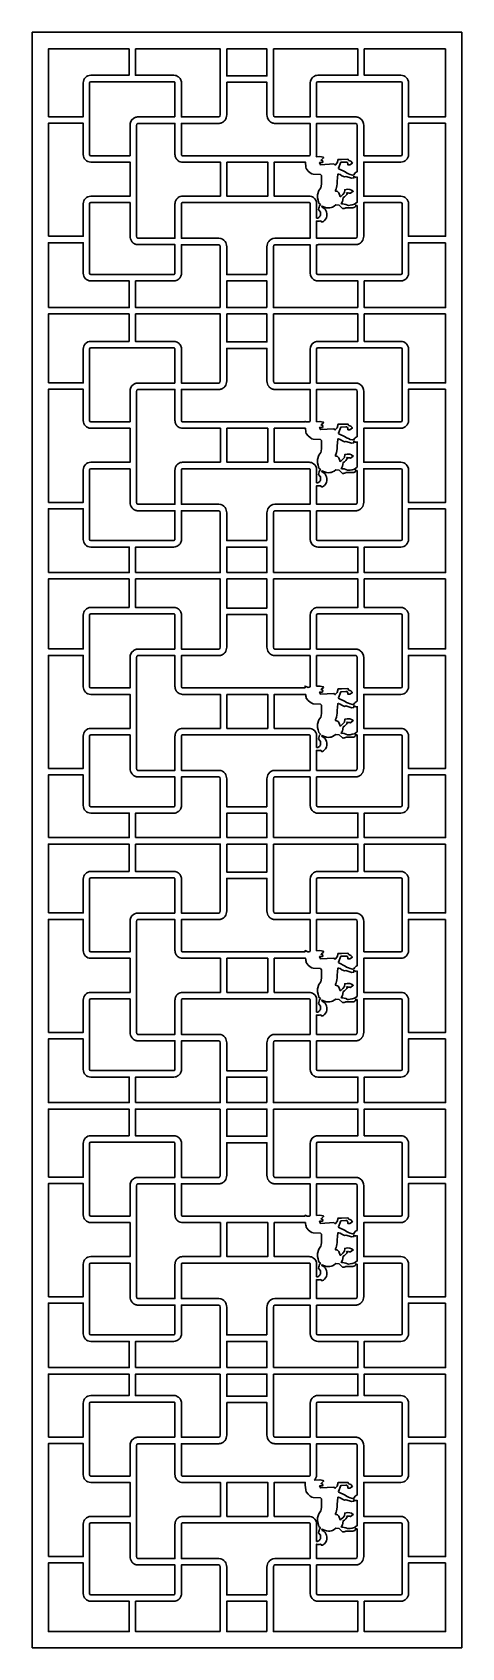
# Model space of a CAD drawing. Header units: centimetres. Extents: x 16.6 to 21.4, y -9 to 9.
import ezdxf

# ---------------------------------------------------------------- set-up
doc = ezdxf.new("R2010")
doc.units = ezdxf.units.CM
doc.header["$MEASUREMENT"] = 0
doc.layers.add('layer 1', color=7, linetype='Continuous')

msp = doc.modelspace()

# ---------------------------------------------------------------- linework, layer by layer
at = {"layer": 'layer 1', "color": 250, "lineweight": 30}
for points, knots in [([(16.58329, -9.0002), (16.58329, -9.0002), (16.58329, 9.00077), (16.58329, 9.00077), (16.58329, 9.00077), (16.58329, 9.00077), (21.3676, 9.00077), (21.3676, 9.00077), (21.3676, 9.00077), (21.3676, 9.00077), (21.3676, -9.0002), (21.3676, -9.0002), (21.3676, -9.0002), (21.3676, -9.0002), (16.58329, -9.0002), (16.58329, -9.0002)], [0, 0, 0, 0, 0.2, 0.2, 0.2, 0.2, 0.4, 0.4, 0.4, 0.4, 0.6, 0.6, 0.6, 0.6, 1, 1, 1, 1]), ([(16.7627, 8.05954), (16.7627, 8.05954), (17.15016, 8.05954), (17.15016, 8.05954), (17.15016, 8.05954), (17.15016, 8.05954), (17.15016, 8.43666), (17.15016, 8.43666), (17.15016, 8.43666), (17.15016, 8.48366), (17.18826, 8.52212), (17.23483, 8.52212), (17.23483, 8.52212), (17.23483, 8.52212), (17.66092, 8.52212), (17.66092, 8.52212), (17.66092, 8.52212), (17.66092, 8.52212), (17.66092, 8.81538), (17.66092, 8.81538), (17.66092, 8.81538), (17.66092, 8.81538), (16.7627, 8.81538), (16.7627, 8.81538), (16.7627, 8.81538), (16.7627, 8.81538), (16.7627, 8.05954), (16.7627, 8.05954)], [0, 0, 0, 0, 0.125, 0.125, 0.125, 0.125, 0.25, 0.25, 0.25, 0.25, 0.375, 0.375, 0.375, 0.375, 0.5, 0.5, 0.5, 0.5, 0.625, 0.625, 0.625, 0.625, 0.75, 0.75, 0.75, 0.75, 1, 1, 1, 1]), ([(17.73269, 8.81538), (17.73269, 8.81538), (17.73269, 8.52212), (17.73269, 8.52212), (17.73269, 8.52212), (17.73269, 8.52212), (18.16066, 8.52212), (18.16066, 8.52212), (18.16066, 8.52212), (18.1791, 8.52212), (18.19621, 8.51609), (18.21016, 8.50588), (18.21016, 8.50588), (18.21016, 8.50588), (18.21033, 8.50575), (18.21033, 8.50575), (18.21033, 8.50575), (18.2109, 8.50533), (18.21148, 8.5049), (18.21205, 8.50445), (18.21205, 8.50445), (18.21205, 8.50445), (18.2122, 8.50434), (18.2122, 8.50434), (18.2122, 8.50434), (18.21372, 8.50315), (18.2152, 8.50192), (18.21664, 8.50063), (18.21664, 8.50063), (18.21664, 8.50063), (18.21686, 8.50043), (18.21686, 8.50043), (18.21686, 8.50043), (18.21981, 8.49778), (18.22258, 8.49492), (18.22514, 8.49188), (18.22514, 8.49188), (18.22514, 8.49188), (18.22515, 8.49188), (18.22515, 8.49188), (18.22515, 8.49188), (18.22566, 8.49127), (18.22617, 8.49065), (18.22666, 8.49002), (18.22666, 8.49002), (18.22666, 8.49002), (18.22668, 8.49001), (18.22668, 8.49001), (18.22668, 8.49001), (18.22918, 8.48687), (18.23146, 8.48355), (18.2335, 8.48008), (18.2335, 8.48008), (18.2335, 8.48008), (18.23355, 8.48001), (18.23355, 8.48001), (18.23355, 8.48001), (18.23393, 8.47935), (18.23431, 8.4787), (18.23467, 8.47803), (18.23467, 8.47803), (18.23467, 8.47803), (18.23475, 8.4779), (18.23475, 8.4779), (18.23475, 8.4779), (18.24099, 8.46655), (18.24475, 8.45365), (18.24527, 8.43994), (18.24527, 8.43994), (18.24527, 8.43994), (18.24527, 8.4399), (18.24527, 8.4399), (18.24527, 8.4399), (18.24527, 8.4399), (18.24527, 8.4399), (18.24527, 8.4399), (18.24527, 8.4399), (18.24531, 8.43883), (18.24534, 8.43774), (18.24534, 8.43666), (18.24534, 8.43666), (18.24534, 8.43666), (18.24534, 8.0576), (18.24534, 8.0576), (18.24534, 8.0576), (18.24534, 8.0576), (18.28693, 8.0576), (18.28693, 8.0576), (18.28693, 8.0576), (18.28693, 8.0576), (18.28693, 8.0578), (18.28693, 8.0578), (18.28693, 8.0578), (18.28693, 8.0578), (18.66232, 8.0578), (18.66232, 8.0578), (18.66232, 8.0578), (18.67093, 8.0578), (18.678, 8.06831), (18.678, 8.08115), (18.678, 8.08115), (18.678, 8.08115), (18.678, 8.81538), (18.678, 8.81538), (18.678, 8.81538), (18.678, 8.81538), (17.73269, 8.81538), (17.73269, 8.81538)], [0, 0, 0, 0, 0.03571429, 0.03571429, 0.03571429, 0.03571429, 0.07142857, 0.07142857, 0.07142857, 0.07142857, 0.10714286, 0.10714286, 0.10714286, 0.10714286, 0.14285714, 0.14285714, 0.14285714, 0.14285714, 0.17857143, 0.17857143, 0.17857143, 0.17857143, 0.21428571, 0.21428571, 0.21428571, 0.21428571, 0.25, 0.25, 0.25, 0.25, 0.28571429, 0.28571429, 0.28571429, 0.28571429, 0.32142857, 0.32142857, 0.32142857, 0.32142857, 0.35714286, 0.35714286, 0.35714286, 0.35714286, 0.39285714, 0.39285714, 0.39285714, 0.39285714, 0.42857143, 0.42857143, 0.42857143, 0.42857143, 0.46428571, 0.46428571, 0.46428571, 0.46428571, 0.5, 0.5, 0.5, 0.5, 0.53571429, 0.53571429, 0.53571429, 0.53571429, 0.57142857, 0.57142857, 0.57142857, 0.57142857, 0.60714286, 0.60714286, 0.60714286, 0.60714286, 0.64285714, 0.64285714, 0.64285714, 0.64285714, 0.67857143, 0.67857143, 0.67857143, 0.67857143, 0.71428571, 0.71428571, 0.71428571, 0.71428571, 0.75, 0.75, 0.75, 0.75, 0.78571429, 0.78571429, 0.78571429, 0.78571429, 0.82142857, 0.82142857, 0.82142857, 0.82142857, 0.85714286, 0.85714286, 0.85714286, 0.85714286, 0.89285714, 0.89285714, 0.89285714, 0.89285714, 0.92857143, 0.92857143, 0.92857143, 0.92857143, 1, 1, 1, 1]), ([(18.74977, 8.81538), (18.74977, 8.81538), (18.74977, 8.51526), (18.74977, 8.51526), (18.74977, 8.51526), (18.74977, 8.51526), (19.19768, 8.51526), (19.19768, 8.51526), (19.19768, 8.51526), (19.19768, 8.51526), (19.19768, 8.81538), (19.19768, 8.81538), (19.19768, 8.81538), (19.19768, 8.81538), (18.74977, 8.81538), (18.74977, 8.81538)], [0, 0, 0, 0, 0.2, 0.2, 0.2, 0.2, 0.4, 0.4, 0.4, 0.4, 0.6, 0.6, 0.6, 0.6, 1, 1, 1, 1]), ([(19.26945, 8.81538), (19.26945, 8.81538), (19.26945, 8.08115), (19.26945, 8.08115), (19.26945, 8.08115), (19.26945, 8.06832), (19.27652, 8.0578), (19.28513, 8.0578), (19.28513, 8.0578), (19.28513, 8.0578), (19.66052, 8.0578), (19.66052, 8.0578), (19.66052, 8.0578), (19.66052, 8.0578), (19.66052, 8.0576), (19.66052, 8.0576), (19.66052, 8.0576), (19.66052, 8.0576), (19.67921, 8.0576), (19.67921, 8.0576), (19.67921, 8.0576), (19.67921, 8.0576), (19.67921, 8.43666), (19.67921, 8.43666), (19.67921, 8.43666), (19.67921, 8.46546), (19.69352, 8.49104), (19.71531, 8.50655), (19.71531, 8.50655), (19.71531, 8.50655), (19.71552, 8.5064), (19.71552, 8.5064), (19.71552, 8.5064), (19.72934, 8.51629), (19.74619, 8.52212), (19.76432, 8.52212), (19.76432, 8.52212), (19.76432, 8.52212), (20.21089, 8.52212), (20.21089, 8.52212), (20.21089, 8.52212), (20.21089, 8.52212), (20.21089, 8.81538), (20.21089, 8.81538), (20.21089, 8.81538), (20.21089, 8.81538), (19.26945, 8.81538), (19.26945, 8.81538)], [0, 0, 0, 0, 0.07692308, 0.07692308, 0.07692308, 0.07692308, 0.15384615, 0.15384615, 0.15384615, 0.15384615, 0.23076923, 0.23076923, 0.23076923, 0.23076923, 0.30769231, 0.30769231, 0.30769231, 0.30769231, 0.38461538, 0.38461538, 0.38461538, 0.38461538, 0.46153846, 0.46153846, 0.46153846, 0.46153846, 0.53846154, 0.53846154, 0.53846154, 0.53846154, 0.61538462, 0.61538462, 0.61538462, 0.61538462, 0.69230769, 0.69230769, 0.69230769, 0.69230769, 0.76923077, 0.76923077, 0.76923077, 0.76923077, 0.84615385, 0.84615385, 0.84615385, 0.84615385, 1, 1, 1, 1]), ([(21.18819, 8.81538), (21.18819, 8.81538), (20.28265, 8.81538), (20.28265, 8.81538), (20.28265, 8.81538), (20.28265, 8.81538), (20.28265, 8.52212), (20.28265, 8.52212), (20.28265, 8.52212), (20.28265, 8.52212), (20.69014, 8.52212), (20.69014, 8.52212), (20.69014, 8.52212), (20.73671, 8.52212), (20.77482, 8.48366), (20.77482, 8.43666), (20.77482, 8.43666), (20.77482, 8.43666), (20.77482, 8.05954), (20.77482, 8.05954), (20.77482, 8.05954), (20.77482, 8.05954), (21.18819, 8.05954), (21.18819, 8.05954), (21.18819, 8.05954), (21.18819, 8.05954), (21.18819, 8.81538), (21.18819, 8.81538)], [0, 0, 0, 0, 0.125, 0.125, 0.125, 0.125, 0.25, 0.25, 0.25, 0.25, 0.375, 0.375, 0.375, 0.375, 0.5, 0.5, 0.5, 0.5, 0.625, 0.625, 0.625, 0.625, 0.75, 0.75, 0.75, 0.75, 1, 1, 1, 1]), ([(18.17313, 8.0576), (18.17313, 8.0576), (18.17313, 8.291), (18.17313, 8.291), (18.17313, 8.291), (18.17313, 8.291), (18.17313, 8.43666), (18.17313, 8.43666), (18.17313, 8.43666), (18.17313, 8.43775), (18.17316, 8.43883), (18.1732, 8.43991), (18.1732, 8.43991), (18.17181, 8.44589), (18.1667, 8.45036), (18.16066, 8.45036), (18.16066, 8.45036), (18.16066, 8.45036), (17.23483, 8.45036), (17.23483, 8.45036), (17.23483, 8.45036), (17.22773, 8.45036), (17.22192, 8.44419), (17.22192, 8.43666), (17.22192, 8.43666), (17.22192, 8.43666), (17.22192, 7.63934), (17.22192, 7.63934), (17.22192, 7.63934), (17.22192, 7.63181), (17.22774, 7.62564), (17.23483, 7.62564), (17.23483, 7.62564), (17.23483, 7.62564), (17.6718, 7.62564), (17.6718, 7.62564), (17.6718, 7.62564), (17.6718, 7.62564), (17.6718, 7.96249), (17.6718, 7.96249), (17.6718, 7.96249), (17.6718, 7.99465), (17.68668, 8.02321), (17.70932, 8.04045), (17.70932, 8.04045), (17.70932, 8.04045), (17.70962, 8.04068), (17.70962, 8.04068), (17.70962, 8.04068), (17.71016, 8.04108), (17.7107, 8.04148), (17.71124, 8.04187), (17.71124, 8.04187), (17.71124, 8.04187), (17.71153, 8.04208), (17.71153, 8.04208), (17.71153, 8.04208), (17.71207, 8.04246), (17.71261, 8.04284), (17.71315, 8.04321), (17.71315, 8.04321), (17.71315, 8.04321), (17.71351, 8.04345), (17.71351, 8.04345), (17.71351, 8.04345), (17.71382, 8.04366), (17.71413, 8.04387), (17.71444, 8.04407), (17.71444, 8.04407), (17.71444, 8.04407), (17.71495, 8.0444), (17.71495, 8.0444), (17.71495, 8.0444), (17.71543, 8.04471), (17.7159, 8.04501), (17.71638, 8.0453), (17.71638, 8.0453), (17.71638, 8.0453), (17.71691, 8.04562), (17.71691, 8.04562), (17.71691, 8.04562), (17.71739, 8.04592), (17.71788, 8.0462), (17.71836, 8.04649), (17.71836, 8.04649), (17.71836, 8.04649), (17.71892, 8.04681), (17.71892, 8.04681), (17.71892, 8.04681), (17.71934, 8.04705), (17.71976, 8.04728), (17.72018, 8.04751), (17.72018, 8.04751), (17.72045, 8.04766), (17.72072, 8.04781), (17.721, 8.04796), (17.721, 8.04796), (17.72126, 8.0481), (17.72153, 8.04824), (17.72179, 8.04837), (17.72179, 8.04837), (17.72222, 8.0486), (17.72264, 8.04881), (17.72307, 8.04903), (17.72307, 8.04903), (17.72307, 8.04903), (17.72379, 8.04938), (17.72379, 8.04938), (17.72379, 8.04938), (17.72415, 8.04955), (17.72451, 8.04973), (17.72487, 8.0499), (17.72487, 8.0499), (17.72487, 8.0499), (17.72571, 8.05028), (17.72571, 8.05028), (17.72571, 8.05028), (17.72609, 8.05046), (17.72647, 8.05063), (17.72686, 8.0508), (17.72686, 8.0508), (17.72686, 8.0508), (17.72748, 8.05107), (17.72748, 8.05107), (17.72748, 8.05107), (17.72797, 8.05128), (17.72846, 8.05148), (17.72895, 8.05168), (17.72895, 8.05168), (17.72895, 8.05168), (17.72956, 8.05192), (17.72956, 8.05192), (17.72956, 8.05192), (17.73006, 8.05212), (17.73056, 8.05231), (17.73107, 8.0525), (17.73107, 8.0525), (17.73107, 8.0525), (17.73166, 8.05272), (17.73166, 8.05272), (17.73166, 8.05272), (17.73214, 8.0529), (17.73263, 8.05307), (17.73312, 8.05324), (17.73312, 8.05324), (17.73312, 8.05324), (17.73355, 8.05338), (17.73355, 8.05338), (17.73355, 8.05338), (17.73405, 8.05355), (17.73455, 8.05371), (17.73506, 8.05387), (17.73506, 8.05387), (17.73506, 8.05387), (17.73555, 8.05403), (17.73555, 8.05403), (17.73555, 8.05403), (17.73611, 8.0542), (17.73667, 8.05437), (17.73723, 8.05453), (17.73723, 8.05453), (17.73723, 8.05453), (17.73768, 8.05465), (17.73768, 8.05465), (17.73768, 8.05465), (17.73824, 8.05481), (17.73881, 8.05496), (17.73938, 8.05511), (17.73938, 8.05511), (17.73938, 8.05511), (17.73987, 8.05523), (17.73987, 8.05523), (17.73987, 8.05523), (17.74044, 8.05537), (17.74101, 8.05551), (17.74158, 8.05564), (17.74158, 8.05564), (17.74158, 8.05564), (17.74182, 8.05569), (17.74182, 8.05569), (17.74182, 8.05569), (17.74239, 8.05582), (17.74296, 8.05594), (17.74353, 8.05605), (17.74353, 8.05605), (17.74353, 8.05605), (17.74398, 8.05614), (17.74398, 8.05614), (17.74398, 8.05614), (17.74457, 8.05625), (17.74516, 8.05636), (17.74575, 8.05646), (17.74575, 8.05646), (17.74575, 8.05646), (17.7462, 8.05654), (17.7462, 8.05654), (17.7462, 8.05654), (17.7468, 8.05664), (17.74741, 8.05673), (17.74801, 8.05681), (17.74801, 8.05681), (17.74801, 8.05681), (17.74841, 8.05687), (17.74841, 8.05687), (17.74841, 8.05687), (17.74905, 8.05696), (17.74969, 8.05704), (17.75033, 8.05711), (17.75033, 8.05711), (17.75033, 8.05711), (17.75034, 8.05711), (17.75034, 8.05711), (17.75034, 8.05711), (17.75101, 8.05718), (17.75168, 8.05725), (17.75235, 8.05731), (17.75235, 8.05731), (17.75235, 8.05731), (17.75266, 8.05733), (17.75266, 8.05733), (17.75266, 8.05733), (17.7533, 8.05739), (17.75394, 8.05743), (17.75458, 8.05747), (17.75458, 8.05747), (17.75458, 8.05747), (17.75494, 8.05749), (17.75494, 8.05749), (17.75494, 8.05749), (17.75559, 8.05752), (17.75624, 8.05755), (17.75689, 8.05757), (17.75689, 8.05757), (17.75689, 8.05757), (17.75719, 8.05757), (17.75719, 8.05757), (17.75719, 8.05757), (17.75787, 8.05759), (17.75856, 8.0576), (17.75925, 8.0576), (17.75925, 8.0576), (17.75925, 8.0576), (18.17313, 8.0576), (18.17313, 8.0576)], [0, 0, 0, 0, 0.01612903, 0.01612903, 0.01612903, 0.01612903, 0.03225806, 0.03225806, 0.03225806, 0.03225806, 0.0483871, 0.0483871, 0.0483871, 0.0483871, 0.06451613, 0.06451613, 0.06451613, 0.06451613, 0.08064516, 0.08064516, 0.08064516, 0.08064516, 0.09677419, 0.09677419, 0.09677419, 0.09677419, 0.11290323, 0.11290323, 0.11290323, 0.11290323, 0.12903226, 0.12903226, 0.12903226, 0.12903226, 0.14516129, 0.14516129, 0.14516129, 0.14516129, 0.16129032, 0.16129032, 0.16129032, 0.16129032, 0.17741935, 0.17741935, 0.17741935, 0.17741935, 0.19354839, 0.19354839, 0.19354839, 0.19354839, 0.20967742, 0.20967742, 0.20967742, 0.20967742, 0.22580645, 0.22580645, 0.22580645, 0.22580645, 0.24193548, 0.24193548, 0.24193548, 0.24193548, 0.25806452, 0.25806452, 0.25806452, 0.25806452, 0.27419355, 0.27419355, 0.27419355, 0.27419355, 0.29032258, 0.29032258, 0.29032258, 0.29032258, 0.30645161, 0.30645161, 0.30645161, 0.30645161, 0.32258065, 0.32258065, 0.32258065, 0.32258065, 0.33870968, 0.33870968, 0.33870968, 0.33870968, 0.35483871, 0.35483871, 0.35483871, 0.35483871, 0.37096774, 0.37096774, 0.37096774, 0.37096774, 0.38709677, 0.38709677, 0.38709677, 0.38709677, 0.40322581, 0.40322581, 0.40322581, 0.40322581, 0.41935484, 0.41935484, 0.41935484, 0.41935484, 0.43548387, 0.43548387, 0.43548387, 0.43548387, 0.4516129, 0.4516129, 0.4516129, 0.4516129, 0.46774194, 0.46774194, 0.46774194, 0.46774194, 0.48387097, 0.48387097, 0.48387097, 0.48387097, 0.5, 0.5, 0.5, 0.5, 0.51612903, 0.51612903, 0.51612903, 0.51612903, 0.53225806, 0.53225806, 0.53225806, 0.53225806, 0.5483871, 0.5483871, 0.5483871, 0.5483871, 0.56451613, 0.56451613, 0.56451613, 0.56451613, 0.58064516, 0.58064516, 0.58064516, 0.58064516, 0.59677419, 0.59677419, 0.59677419, 0.59677419, 0.61290323, 0.61290323, 0.61290323, 0.61290323, 0.62903226, 0.62903226, 0.62903226, 0.62903226, 0.64516129, 0.64516129, 0.64516129, 0.64516129, 0.66129032, 0.66129032, 0.66129032, 0.66129032, 0.67741935, 0.67741935, 0.67741935, 0.67741935, 0.69354839, 0.69354839, 0.69354839, 0.69354839, 0.70967742, 0.70967742, 0.70967742, 0.70967742, 0.72580645, 0.72580645, 0.72580645, 0.72580645, 0.74193548, 0.74193548, 0.74193548, 0.74193548, 0.75806452, 0.75806452, 0.75806452, 0.75806452, 0.77419355, 0.77419355, 0.77419355, 0.77419355, 0.79032258, 0.79032258, 0.79032258, 0.79032258, 0.80645161, 0.80645161, 0.80645161, 0.80645161, 0.82258065, 0.82258065, 0.82258065, 0.82258065, 0.83870968, 0.83870968, 0.83870968, 0.83870968, 0.85483871, 0.85483871, 0.85483871, 0.85483871, 0.87096774, 0.87096774, 0.87096774, 0.87096774, 0.88709677, 0.88709677, 0.88709677, 0.88709677, 0.90322581, 0.90322581, 0.90322581, 0.90322581, 0.91935484, 0.91935484, 0.91935484, 0.91935484, 0.93548387, 0.93548387, 0.93548387, 0.93548387, 0.9516129, 0.9516129, 0.9516129, 0.9516129, 0.96774194, 0.96774194, 0.96774194, 0.96774194, 1, 1, 1, 1]), ([(18.74977, 8.44349), (18.74977, 8.44349), (18.74977, 8.08115), (18.74977, 8.08115), (18.74977, 8.08115), (18.74977, 8.05876), (18.74255, 8.03812), (18.73054, 8.02182), (18.73054, 8.02182), (18.73054, 8.02182), (18.73054, 8.02182), (18.73054, 8.02182), (18.73054, 8.02182), (18.73054, 8.02182), (18.73021, 8.02138), (18.73021, 8.02138), (18.73021, 8.02138), (18.72991, 8.02098), (18.72961, 8.02058), (18.7293, 8.02019), (18.7293, 8.02019), (18.72912, 8.01995), (18.72894, 8.01972), (18.72876, 8.01949), (18.72876, 8.01949), (18.7285, 8.01916), (18.72824, 8.01883), (18.72798, 8.01851), (18.72798, 8.01851), (18.72775, 8.01823), (18.72752, 8.01795), (18.7273, 8.01767), (18.7273, 8.01767), (18.7273, 8.01767), (18.72671, 8.01696), (18.72671, 8.01696), (18.72671, 8.01696), (18.7264, 8.0166), (18.72609, 8.01623), (18.72577, 8.01587), (18.72577, 8.01587), (18.72557, 8.01564), (18.72537, 8.01541), (18.72516, 8.01518), (18.72516, 8.01518), (18.72495, 8.01494), (18.72473, 8.01469), (18.72451, 8.01446), (18.72451, 8.01446), (18.72424, 8.01415), (18.72395, 8.01385), (18.72367, 8.01354), (18.72367, 8.01354), (18.72344, 8.01329), (18.7232, 8.01304), (18.72296, 8.01279), (18.72296, 8.01279), (18.72296, 8.01279), (18.72232, 8.01212), (18.72232, 8.01212), (18.72232, 8.01212), (18.722, 8.01179), (18.72166, 8.01145), (18.72133, 8.01112), (18.72133, 8.01112), (18.72133, 8.01112), (18.72077, 8.01056), (18.72077, 8.01056), (18.72077, 8.01056), (18.7204, 8.01019), (18.72002, 8.00983), (18.71964, 8.00948), (18.71964, 8.00948), (18.71964, 8.00948), (18.71916, 8.00902), (18.71916, 8.00902), (18.71916, 8.00902), (18.71883, 8.00871), (18.7185, 8.00841), (18.71816, 8.0081), (18.71816, 8.0081), (18.71816, 8.0081), (18.7175, 8.0075), (18.7175, 8.0075), (18.7175, 8.0075), (18.71721, 8.00725), (18.71692, 8.007), (18.71663, 8.00674), (18.71663, 8.00674), (18.7164, 8.00655), (18.71618, 8.00635), (18.71595, 8.00616), (18.71595, 8.00616), (18.71558, 8.00585), (18.71521, 8.00554), (18.71484, 8.00523), (18.71484, 8.00523), (18.71484, 8.00523), (18.71432, 8.00481), (18.71432, 8.00481), (18.71432, 8.00481), (18.71391, 8.00448), (18.71349, 8.00414), (18.71307, 8.00382), (18.71307, 8.00382), (18.71307, 8.00382), (18.71253, 8.0034), (18.71253, 8.0034), (18.71253, 8.0034), (18.71216, 8.00311), (18.71178, 8.00283), (18.71141, 8.00255), (18.71141, 8.00255), (18.71141, 8.00255), (18.71078, 8.00209), (18.71078, 8.00209), (18.71078, 8.00209), (18.71043, 8.00183), (18.71007, 8.00158), (18.70972, 8.00133), (18.70972, 8.00133), (18.70972, 8.00133), (18.70919, 8.00096), (18.70919, 8.00096), (18.70919, 8.00096), (18.70877, 8.00066), (18.70834, 8.00037), (18.70791, 8.00008), (18.70791, 8.00008), (18.70791, 8.00008), (18.70729, 7.99967), (18.70729, 7.99967), (18.70729, 7.99967), (18.70685, 7.99938), (18.70641, 7.9991), (18.70596, 7.99882), (18.70596, 7.99882), (18.70596, 7.99882), (18.70543, 7.99848), (18.70543, 7.99848), (18.70543, 7.99848), (18.70504, 7.99824), (18.70464, 7.998), (18.70425, 7.99776), (18.70425, 7.99776), (18.70425, 7.99776), (18.70357, 7.99736), (18.70357, 7.99736), (18.70357, 7.99736), (18.70317, 7.99713), (18.70276, 7.99689), (18.70235, 7.99666), (18.70235, 7.99666), (18.70235, 7.99666), (18.70188, 7.99639), (18.70188, 7.99639), (18.70188, 7.99639), (18.70139, 7.99612), (18.7009, 7.99586), (18.70041, 7.9956), (18.70041, 7.9956), (18.70041, 7.9956), (18.69988, 7.99532), (18.69988, 7.99532), (18.69988, 7.99532), (18.6994, 7.99507), (18.69891, 7.99482), (18.69842, 7.99458), (18.69842, 7.99458), (18.69842, 7.99458), (18.69787, 7.9943), (18.69787, 7.9943), (18.69787, 7.9943), (18.69742, 7.99408), (18.69697, 7.99387), (18.69652, 7.99366), (18.69652, 7.99366), (18.69652, 7.99366), (18.69599, 7.99342), (18.69599, 7.99342), (18.69599, 7.99342), (18.69553, 7.99321), (18.69507, 7.993), (18.69461, 7.9928), (18.69461, 7.9928), (18.69461, 7.9928), (18.69415, 7.9926), (18.69415, 7.9926), (18.69415, 7.9926), (18.69363, 7.99237), (18.69309, 7.99215), (18.69256, 7.99194), (18.69256, 7.99194), (18.69256, 7.99194), (18.69208, 7.99174), (18.69208, 7.99174), (18.69208, 7.99174), (18.69153, 7.99153), (18.69098, 7.99131), (18.69042, 7.99111), (18.69042, 7.99111), (18.69042, 7.99111), (18.69005, 7.99097), (18.69005, 7.99097), (18.69005, 7.99097), (18.68951, 7.99077), (18.68898, 7.99058), (18.68844, 7.9904), (18.68844, 7.9904), (18.68844, 7.9904), (18.68803, 7.99026), (18.68803, 7.99026), (18.68803, 7.99026), (18.6875, 7.99008), (18.68696, 7.98991), (18.68643, 7.98974), (18.68643, 7.98974), (18.68643, 7.98974), (18.68607, 7.98962), (18.68607, 7.98962), (18.68607, 7.98962), (18.68549, 7.98945), (18.68491, 7.98927), (18.68433, 7.98911), (18.68433, 7.98911), (18.68433, 7.98911), (18.6839, 7.98899), (18.6839, 7.98899), (18.6839, 7.98899), (18.68331, 7.98882), (18.68272, 7.98866), (18.68212, 7.98851), (18.68212, 7.98851), (18.68212, 7.98851), (18.68178, 7.98843), (18.68178, 7.98843), (18.68178, 7.98843), (18.6812, 7.98829), (18.68062, 7.98815), (18.68004, 7.98801), (18.68004, 7.98801), (18.68004, 7.98801), (18.6797, 7.98794), (18.6797, 7.98794), (18.6797, 7.98794), (18.67914, 7.98781), (18.67857, 7.9877), (18.67801, 7.98758), (18.67801, 7.98758), (18.67801, 7.98758), (18.67762, 7.9875), (18.67762, 7.9875), (18.67762, 7.9875), (18.67701, 7.98739), (18.67641, 7.98728), (18.6758, 7.98717), (18.6758, 7.98717), (18.6758, 7.98717), (18.67541, 7.98711), (18.67541, 7.98711), (18.67541, 7.98711), (18.67478, 7.98701), (18.67414, 7.98691), (18.67351, 7.98682), (18.67351, 7.98682), (18.67351, 7.98682), (18.67327, 7.98679), (18.67327, 7.98679), (18.67327, 7.98679), (18.67259, 7.98669), (18.67192, 7.98661), (18.67124, 7.98653), (18.67124, 7.98653), (18.67124, 7.98653), (18.67123, 7.98653), (18.67123, 7.98653), (18.67123, 7.98653), (18.67123, 7.98653), (18.67119, 7.98653), (18.67119, 7.98653), (18.67119, 7.98653), (18.67055, 7.98645), (18.66991, 7.98639), (18.66926, 7.98634), (18.66926, 7.98634), (18.66926, 7.98634), (18.66888, 7.98631), (18.66888, 7.98631), (18.66888, 7.98631), (18.66826, 7.98625), (18.66763, 7.98621), (18.667, 7.98617), (18.667, 7.98617), (18.667, 7.98617), (18.6666, 7.98615), (18.6666, 7.98615), (18.6666, 7.98615), (18.66596, 7.98612), (18.66532, 7.98609), (18.66467, 7.98607), (18.66467, 7.98607), (18.66467, 7.98607), (18.66437, 7.98606), (18.66437, 7.98606), (18.66437, 7.98606), (18.66369, 7.98605), (18.66301, 7.98604), (18.66232, 7.98604), (18.66232, 7.98604), (18.66232, 7.98604), (18.36886, 7.98604), (18.36886, 7.98604), (18.36886, 7.98604), (18.36886, 7.98604), (18.36886, 7.98584), (18.36886, 7.98584), (18.36886, 7.98584), (18.36886, 7.98584), (18.24534, 7.98584), (18.24534, 7.98584), (18.24534, 7.98584), (18.24534, 7.98584), (18.24534, 7.85366), (18.24534, 7.85366), (18.24534, 7.85366), (18.24534, 7.85366), (18.2449, 7.85366), (18.2449, 7.85366), (18.2449, 7.85366), (18.2449, 7.85366), (18.2449, 7.63934), (18.2449, 7.63934), (18.2449, 7.63934), (18.2449, 7.63934), (18.2449, 7.63899), (18.2449, 7.63899), (18.2449, 7.63899), (18.2449, 7.63899), (18.2449, 7.63898), (18.2449, 7.63898), (18.2449, 7.63898), (18.24492, 7.63842), (18.24496, 7.63787), (18.24504, 7.63734), (18.24504, 7.63734), (18.24504, 7.63734), (18.24504, 7.63729), (18.24504, 7.63729), (18.24504, 7.63729), (18.24504, 7.63729), (18.24505, 7.63726), (18.24505, 7.63726), (18.24505, 7.63726), (18.24505, 7.63726), (18.24505, 7.63724), (18.24505, 7.63724), (18.24505, 7.63724), (18.24505, 7.63724), (18.2451, 7.63693), (18.2451, 7.63693), (18.2451, 7.63693), (18.2451, 7.63693), (18.2451, 7.63692), (18.2451, 7.63692), (18.2451, 7.63692), (18.2451, 7.63692), (18.24511, 7.63688), (18.24511, 7.63688), (18.24511, 7.63688), (18.24511, 7.63688), (18.24516, 7.63659), (18.24516, 7.63659), (18.24516, 7.63659), (18.24516, 7.63659), (18.24516, 7.63659), (18.24516, 7.63659), (18.24516, 7.63659), (18.24516, 7.63659), (18.24522, 7.63629), (18.24522, 7.63629), (18.24522, 7.63629), (18.24522, 7.63629), (18.24523, 7.63626), (18.24523, 7.63626), (18.24523, 7.63626), (18.24523, 7.63626), (18.24523, 7.63624), (18.24523, 7.63624), (18.24523, 7.63624), (18.24523, 7.63624), (18.24524, 7.63619), (18.24524, 7.63619), (18.24524, 7.63619), (18.24524, 7.63619), (18.24527, 7.6361), (18.24527, 7.6361), (18.24527, 7.6361), (18.24527, 7.6361), (18.24527, 7.63609), (18.24527, 7.63609), (18.24527, 7.63609), (18.24527, 7.63609), (18.24527, 7.63609), (18.24527, 7.63609), (18.24527, 7.63609), (18.24665, 7.63011), (18.25178, 7.62564), (18.25781, 7.62564), (18.25781, 7.62564), (18.25781, 7.62564), (19.66667, 7.62564), (19.66667, 7.62564), (19.66667, 7.62564), (19.67279, 7.62564), (19.67797, 7.63025), (19.67927, 7.63635), (19.67927, 7.63635), (19.67923, 7.63734), (19.67921, 7.63834), (19.67921, 7.63934), (19.67921, 7.63934), (19.67921, 7.63934), (19.67921, 7.98584), (19.67921, 7.98584), (19.67921, 7.98584), (19.67921, 7.98584), (19.57859, 7.98584), (19.57859, 7.98584), (19.57859, 7.98584), (19.57859, 7.98584), (19.57859, 7.98604), (19.57859, 7.98604), (19.57859, 7.98604), (19.57859, 7.98604), (19.28513, 7.98604), (19.28513, 7.98604), (19.28513, 7.98604), (19.28444, 7.98604), (19.28376, 7.98605), (19.28308, 7.98606), (19.28308, 7.98606), (19.28308, 7.98606), (19.28278, 7.98607), (19.28278, 7.98607), (19.28278, 7.98607), (19.28213, 7.98609), (19.28149, 7.98612), (19.28085, 7.98615), (19.28085, 7.98615), (19.28085, 7.98615), (19.28045, 7.98617), (19.28045, 7.98617), (19.28045, 7.98617), (19.27982, 7.98621), (19.27919, 7.98625), (19.27857, 7.98631), (19.27857, 7.98631), (19.27857, 7.98631), (19.27819, 7.98634), (19.27819, 7.98634), (19.27819, 7.98634), (19.27754, 7.98639), (19.2769, 7.98645), (19.27626, 7.98653), (19.27626, 7.98653), (19.27626, 7.98653), (19.27622, 7.98653), (19.27622, 7.98653), (19.27622, 7.98653), (19.27622, 7.98653), (19.27621, 7.98653), (19.27621, 7.98653), (19.27621, 7.98653), (19.27553, 7.98661), (19.27486, 7.98669), (19.27418, 7.98679), (19.27418, 7.98679), (19.27418, 7.98679), (19.27394, 7.98682), (19.27394, 7.98682), (19.27394, 7.98682), (19.27331, 7.98691), (19.27267, 7.98701), (19.27204, 7.98711), (19.27204, 7.98711), (19.27204, 7.98711), (19.27165, 7.98717), (19.27165, 7.98717), (19.27165, 7.98717), (19.27104, 7.98728), (19.27044, 7.98739), (19.26983, 7.9875), (19.26983, 7.9875), (19.26983, 7.9875), (19.26944, 7.98758), (19.26944, 7.98758), (19.26944, 7.98758), (19.26888, 7.9877), (19.26831, 7.98781), (19.26775, 7.98794), (19.26775, 7.98794), (19.26775, 7.98794), (19.26741, 7.98801), (19.26741, 7.98801), (19.26741, 7.98801), (19.26683, 7.98815), (19.26625, 7.98829), (19.26567, 7.98843), (19.26567, 7.98843), (19.26567, 7.98843), (19.26533, 7.98851), (19.26533, 7.98851), (19.26533, 7.98851), (19.26474, 7.98866), (19.26414, 7.98882), (19.26355, 7.98899), (19.26355, 7.98899), (19.26355, 7.98899), (19.26312, 7.98911), (19.26312, 7.98911), (19.26312, 7.98911), (19.26254, 7.98927), (19.26196, 7.98945), (19.26138, 7.98962), (19.26138, 7.98962), (19.26138, 7.98962), (19.26102, 7.98974), (19.26102, 7.98974), (19.26102, 7.98974), (19.26049, 7.98991), (19.25995, 7.99008), (19.25942, 7.99026), (19.25942, 7.99026), (19.25942, 7.99026), (19.25901, 7.9904), (19.25901, 7.9904), (19.25901, 7.9904), (19.25847, 7.99058), (19.25794, 7.99077), (19.2574, 7.99097), (19.2574, 7.99097), (19.2574, 7.99097), (19.25703, 7.99111), (19.25703, 7.99111), (19.25703, 7.99111), (19.25647, 7.99131), (19.25592, 7.99153), (19.25537, 7.99174), (19.25537, 7.99174), (19.25537, 7.99174), (19.25489, 7.99194), (19.25489, 7.99194), (19.25489, 7.99194), (19.25436, 7.99215), (19.25382, 7.99237), (19.2533, 7.9926), (19.2533, 7.9926), (19.2533, 7.9926), (19.25284, 7.9928), (19.25284, 7.9928), (19.25284, 7.9928), (19.25238, 7.993), (19.25192, 7.99321), (19.25146, 7.99342), (19.25146, 7.99342), (19.25146, 7.99342), (19.25093, 7.99366), (19.25093, 7.99366), (19.25093, 7.99366), (19.25048, 7.99387), (19.25003, 7.99408), (19.24958, 7.9943), (19.24958, 7.9943), (19.24958, 7.9943), (19.24903, 7.99458), (19.24903, 7.99458), (19.24903, 7.99458), (19.24854, 7.99482), (19.24805, 7.99507), (19.24757, 7.99532), (19.24757, 7.99532), (19.24757, 7.99532), (19.24704, 7.9956), (19.24704, 7.9956), (19.24704, 7.9956), (19.24655, 7.99586), (19.24606, 7.99612), (19.24557, 7.99639), (19.24557, 7.99639), (19.24557, 7.99639), (19.2451, 7.99666), (19.2451, 7.99666), (19.2451, 7.99666), (19.24469, 7.99689), (19.24428, 7.99713), (19.24388, 7.99736), (19.24388, 7.99736), (19.24388, 7.99736), (19.2432, 7.99776), (19.2432, 7.99776), (19.2432, 7.99776), (19.24281, 7.998), (19.24242, 7.99824), (19.24202, 7.99848), (19.24202, 7.99848), (19.24202, 7.99848), (19.24149, 7.99882), (19.24149, 7.99882), (19.24149, 7.99882), (19.24104, 7.9991), (19.2406, 7.99938), (19.24016, 7.99967), (19.24016, 7.99967), (19.24016, 7.99967), (19.23954, 8.00008), (19.23954, 8.00008), (19.23954, 8.00008), (19.23911, 8.00037), (19.23868, 8.00066), (19.23826, 8.00096), (19.23826, 8.00096), (19.23826, 8.00096), (19.23773, 8.00133), (19.23773, 8.00133), (19.23773, 8.00133), (19.23738, 8.00158), (19.23702, 8.00183), (19.23667, 8.00209), (19.23667, 8.00209), (19.23667, 8.00209), (19.23604, 8.00255), (19.23604, 8.00255), (19.23604, 8.00255), (19.23567, 8.00283), (19.23529, 8.00311), (19.23492, 8.0034), (19.23492, 8.0034), (19.23492, 8.0034), (19.23438, 8.00382), (19.23438, 8.00382), (19.23438, 8.00382), (19.23396, 8.00414), (19.23354, 8.00448), (19.23313, 8.00481), (19.23313, 8.00481), (19.23313, 8.00481), (19.23261, 8.00523), (19.23261, 8.00523), (19.23261, 8.00523), (19.23224, 8.00554), (19.23187, 8.00585), (19.2315, 8.00616), (19.2315, 8.00616), (19.23127, 8.00635), (19.23105, 8.00655), (19.23082, 8.00674), (19.23082, 8.00674), (19.23053, 8.007), (19.23024, 8.00725), (19.22995, 8.0075), (19.22995, 8.0075), (19.22995, 8.0075), (19.22929, 8.0081), (19.22929, 8.0081), (19.22929, 8.0081), (19.22895, 8.00841), (19.22862, 8.00871), (19.22829, 8.00902), (19.22829, 8.00902), (19.22829, 8.00902), (19.22781, 8.00948), (19.22781, 8.00948), (19.22781, 8.00948), (19.22743, 8.00983), (19.22706, 8.01019), (19.22668, 8.01056), (19.22668, 8.01056), (19.22668, 8.01056), (19.22612, 8.01112), (19.22612, 8.01112), (19.22612, 8.01112), (19.22579, 8.01145), (19.22545, 8.01179), (19.22513, 8.01212), (19.22513, 8.01212), (19.22513, 8.01212), (19.22449, 8.01279), (19.22449, 8.01279), (19.22449, 8.01279), (19.22425, 8.01304), (19.22401, 8.01329), (19.22378, 8.01354), (19.22378, 8.01354), (19.2235, 8.01385), (19.22322, 8.01415), (19.22294, 8.01446), (19.22294, 8.01446), (19.22272, 8.01469), (19.2225, 8.01494), (19.22229, 8.01518), (19.22229, 8.01518), (19.22208, 8.01541), (19.22188, 8.01564), (19.22168, 8.01587), (19.22168, 8.01587), (19.22136, 8.01623), (19.22105, 8.0166), (19.22075, 8.01696), (19.22075, 8.01696), (19.22075, 8.01696), (19.22015, 8.01767), (19.22015, 8.01767), (19.22015, 8.01767), (19.21993, 8.01795), (19.2197, 8.01823), (19.21947, 8.01851), (19.21947, 8.01851), (19.21921, 8.01883), (19.21895, 8.01916), (19.21869, 8.01949), (19.21869, 8.01949), (19.21851, 8.01972), (19.21833, 8.01995), (19.21815, 8.02019), (19.21815, 8.02019), (19.21784, 8.02058), (19.21754, 8.02098), (19.21724, 8.02138), (19.21724, 8.02138), (19.21724, 8.02138), (19.21691, 8.02182), (19.21691, 8.02182), (19.21691, 8.02182), (19.21691, 8.02182), (19.21691, 8.02182), (19.21691, 8.02182), (19.21691, 8.02182), (19.2049, 8.03812), (19.19768, 8.05876), (19.19768, 8.08115), (19.19768, 8.08115), (19.19768, 8.08115), (19.19768, 8.44349), (19.19768, 8.44349), (19.19768, 8.44349), (19.19768, 8.44349), (18.74977, 8.44349), (18.74977, 8.44349)], [0, 0, 0, 0, 0.00531915, 0.00531915, 0.00531915, 0.00531915, 0.0106383, 0.0106383, 0.0106383, 0.0106383, 0.01595745, 0.01595745, 0.01595745, 0.01595745, 0.0212766, 0.0212766, 0.0212766, 0.0212766, 0.02659574, 0.02659574, 0.02659574, 0.02659574, 0.03191489, 0.03191489, 0.03191489, 0.03191489, 0.03723404, 0.03723404, 0.03723404, 0.03723404, 0.04255319, 0.04255319, 0.04255319, 0.04255319, 0.04787234, 0.04787234, 0.04787234, 0.04787234, 0.05319149, 0.05319149, 0.05319149, 0.05319149, 0.05851064, 0.05851064, 0.05851064, 0.05851064, 0.06382979, 0.06382979, 0.06382979, 0.06382979, 0.06914894, 0.06914894, 0.06914894, 0.06914894, 0.07446809, 0.07446809, 0.07446809, 0.07446809, 0.07978723, 0.07978723, 0.07978723, 0.07978723, 0.08510638, 0.08510638, 0.08510638, 0.08510638, 0.09042553, 0.09042553, 0.09042553, 0.09042553, 0.09574468, 0.09574468, 0.09574468, 0.09574468, 0.10106383, 0.10106383, 0.10106383, 0.10106383, 0.10638298, 0.10638298, 0.10638298, 0.10638298, 0.11170213, 0.11170213, 0.11170213, 0.11170213, 0.11702128, 0.11702128, 0.11702128, 0.11702128, 0.12234043, 0.12234043, 0.12234043, 0.12234043, 0.12765957, 0.12765957, 0.12765957, 0.12765957, 0.13297872, 0.13297872, 0.13297872, 0.13297872, 0.13829787, 0.13829787, 0.13829787, 0.13829787, 0.14361702, 0.14361702, 0.14361702, 0.14361702, 0.14893617, 0.14893617, 0.14893617, 0.14893617, 0.15425532, 0.15425532, 0.15425532, 0.15425532, 0.15957447, 0.15957447, 0.15957447, 0.15957447, 0.16489362, 0.16489362, 0.16489362, 0.16489362, 0.17021277, 0.17021277, 0.17021277, 0.17021277, 0.17553191, 0.17553191, 0.17553191, 0.17553191, 0.18085106, 0.18085106, 0.18085106, 0.18085106, 0.18617021, 0.18617021, 0.18617021, 0.18617021, 0.19148936, 0.19148936, 0.19148936, 0.19148936, 0.19680851, 0.19680851, 0.19680851, 0.19680851, 0.20212766, 0.20212766, 0.20212766, 0.20212766, 0.20744681, 0.20744681, 0.20744681, 0.20744681, 0.21276596, 0.21276596, 0.21276596, 0.21276596, 0.21808511, 0.21808511, 0.21808511, 0.21808511, 0.22340426, 0.22340426, 0.22340426, 0.22340426, 0.2287234, 0.2287234, 0.2287234, 0.2287234, 0.23404255, 0.23404255, 0.23404255, 0.23404255, 0.2393617, 0.2393617, 0.2393617, 0.2393617, 0.24468085, 0.24468085, 0.24468085, 0.24468085, 0.25, 0.25, 0.25, 0.25, 0.25531915, 0.25531915, 0.25531915, 0.25531915, 0.2606383, 0.2606383, 0.2606383, 0.2606383, 0.26595745, 0.26595745, 0.26595745, 0.26595745, 0.2712766, 0.2712766, 0.2712766, 0.2712766, 0.27659574, 0.27659574, 0.27659574, 0.27659574, 0.28191489, 0.28191489, 0.28191489, 0.28191489, 0.28723404, 0.28723404, 0.28723404, 0.28723404, 0.29255319, 0.29255319, 0.29255319, 0.29255319, 0.29787234, 0.29787234, 0.29787234, 0.29787234, 0.30319149, 0.30319149, 0.30319149, 0.30319149, 0.30851064, 0.30851064, 0.30851064, 0.30851064, 0.31382979, 0.31382979, 0.31382979, 0.31382979, 0.31914894, 0.31914894, 0.31914894, 0.31914894, 0.32446809, 0.32446809, 0.32446809, 0.32446809, 0.32978723, 0.32978723, 0.32978723, 0.32978723, 0.33510638, 0.33510638, 0.33510638, 0.33510638, 0.34042553, 0.34042553, 0.34042553, 0.34042553, 0.34574468, 0.34574468, 0.34574468, 0.34574468, 0.35106383, 0.35106383, 0.35106383, 0.35106383, 0.35638298, 0.35638298, 0.35638298, 0.35638298, 0.36170213, 0.36170213, 0.36170213, 0.36170213, 0.36702128, 0.36702128, 0.36702128, 0.36702128, 0.37234043, 0.37234043, 0.37234043, 0.37234043, 0.37765957, 0.37765957, 0.37765957, 0.37765957, 0.38297872, 0.38297872, 0.38297872, 0.38297872, 0.38829787, 0.38829787, 0.38829787, 0.38829787, 0.39361702, 0.39361702, 0.39361702, 0.39361702, 0.39893617, 0.39893617, 0.39893617, 0.39893617, 0.40425532, 0.40425532, 0.40425532, 0.40425532, 0.40957447, 0.40957447, 0.40957447, 0.40957447, 0.41489362, 0.41489362, 0.41489362, 0.41489362, 0.42021277, 0.42021277, 0.42021277, 0.42021277, 0.42553191, 0.42553191, 0.42553191, 0.42553191, 0.43085106, 0.43085106, 0.43085106, 0.43085106, 0.43617021, 0.43617021, 0.43617021, 0.43617021, 0.44148936, 0.44148936, 0.44148936, 0.44148936, 0.44680851, 0.44680851, 0.44680851, 0.44680851, 0.45212766, 0.45212766, 0.45212766, 0.45212766, 0.45744681, 0.45744681, 0.45744681, 0.45744681, 0.46276596, 0.46276596, 0.46276596, 0.46276596, 0.46808511, 0.46808511, 0.46808511, 0.46808511, 0.47340426, 0.47340426, 0.47340426, 0.47340426, 0.4787234, 0.4787234, 0.4787234, 0.4787234, 0.48404255, 0.48404255, 0.48404255, 0.48404255, 0.4893617, 0.4893617, 0.4893617, 0.4893617, 0.49468085, 0.49468085, 0.49468085, 0.49468085, 0.5, 0.5, 0.5, 0.5, 0.50531915, 0.50531915, 0.50531915, 0.50531915, 0.5106383, 0.5106383, 0.5106383, 0.5106383, 0.51595745, 0.51595745, 0.51595745, 0.51595745, 0.5212766, 0.5212766, 0.5212766, 0.5212766, 0.52659574, 0.52659574, 0.52659574, 0.52659574, 0.53191489, 0.53191489, 0.53191489, 0.53191489, 0.53723404, 0.53723404, 0.53723404, 0.53723404, 0.54255319, 0.54255319, 0.54255319, 0.54255319, 0.54787234, 0.54787234, 0.54787234, 0.54787234, 0.55319149, 0.55319149, 0.55319149, 0.55319149, 0.55851064, 0.55851064, 0.55851064, 0.55851064, 0.56382979, 0.56382979, 0.56382979, 0.56382979, 0.56914894, 0.56914894, 0.56914894, 0.56914894, 0.57446809, 0.57446809, 0.57446809, 0.57446809, 0.57978723, 0.57978723, 0.57978723, 0.57978723, 0.58510638, 0.58510638, 0.58510638, 0.58510638, 0.59042553, 0.59042553, 0.59042553, 0.59042553, 0.59574468, 0.59574468, 0.59574468, 0.59574468, 0.60106383, 0.60106383, 0.60106383, 0.60106383, 0.60638298, 0.60638298, 0.60638298, 0.60638298, 0.61170213, 0.61170213, 0.61170213, 0.61170213, 0.61702128, 0.61702128, 0.61702128, 0.61702128, 0.62234043, 0.62234043, 0.62234043, 0.62234043, 0.62765957, 0.62765957, 0.62765957, 0.62765957, 0.63297872, 0.63297872, 0.63297872, 0.63297872, 0.63829787, 0.63829787, 0.63829787, 0.63829787, 0.64361702, 0.64361702, 0.64361702, 0.64361702, 0.64893617, 0.64893617, 0.64893617, 0.64893617, 0.65425532, 0.65425532, 0.65425532, 0.65425532, 0.65957447, 0.65957447, 0.65957447, 0.65957447, 0.66489362, 0.66489362, 0.66489362, 0.66489362, 0.67021277, 0.67021277, 0.67021277, 0.67021277, 0.67553191, 0.67553191, 0.67553191, 0.67553191, 0.68085106, 0.68085106, 0.68085106, 0.68085106, 0.68617021, 0.68617021, 0.68617021, 0.68617021, 0.69148936, 0.69148936, 0.69148936, 0.69148936, 0.69680851, 0.69680851, 0.69680851, 0.69680851, 0.70212766, 0.70212766, 0.70212766, 0.70212766, 0.70744681, 0.70744681, 0.70744681, 0.70744681, 0.71276596, 0.71276596, 0.71276596, 0.71276596, 0.71808511, 0.71808511, 0.71808511, 0.71808511, 0.72340426, 0.72340426, 0.72340426, 0.72340426, 0.7287234, 0.7287234, 0.7287234, 0.7287234, 0.73404255, 0.73404255, 0.73404255, 0.73404255, 0.7393617, 0.7393617, 0.7393617, 0.7393617, 0.74468085, 0.74468085, 0.74468085, 0.74468085, 0.75, 0.75, 0.75, 0.75, 0.75531915, 0.75531915, 0.75531915, 0.75531915, 0.7606383, 0.7606383, 0.7606383, 0.7606383, 0.76595745, 0.76595745, 0.76595745, 0.76595745, 0.7712766, 0.7712766, 0.7712766, 0.7712766, 0.77659574, 0.77659574, 0.77659574, 0.77659574, 0.78191489, 0.78191489, 0.78191489, 0.78191489, 0.78723404, 0.78723404, 0.78723404, 0.78723404, 0.79255319, 0.79255319, 0.79255319, 0.79255319, 0.79787234, 0.79787234, 0.79787234, 0.79787234, 0.80319149, 0.80319149, 0.80319149, 0.80319149, 0.80851064, 0.80851064, 0.80851064, 0.80851064, 0.81382979, 0.81382979, 0.81382979, 0.81382979, 0.81914894, 0.81914894, 0.81914894, 0.81914894, 0.82446809, 0.82446809, 0.82446809, 0.82446809, 0.82978723, 0.82978723, 0.82978723, 0.82978723, 0.83510638, 0.83510638, 0.83510638, 0.83510638, 0.84042553, 0.84042553, 0.84042553, 0.84042553, 0.84574468, 0.84574468, 0.84574468, 0.84574468, 0.85106383, 0.85106383, 0.85106383, 0.85106383, 0.85638298, 0.85638298, 0.85638298, 0.85638298, 0.86170213, 0.86170213, 0.86170213, 0.86170213, 0.86702128, 0.86702128, 0.86702128, 0.86702128, 0.87234043, 0.87234043, 0.87234043, 0.87234043, 0.87765957, 0.87765957, 0.87765957, 0.87765957, 0.88297872, 0.88297872, 0.88297872, 0.88297872, 0.88829787, 0.88829787, 0.88829787, 0.88829787, 0.89361702, 0.89361702, 0.89361702, 0.89361702, 0.89893617, 0.89893617, 0.89893617, 0.89893617, 0.90425532, 0.90425532, 0.90425532, 0.90425532, 0.90957447, 0.90957447, 0.90957447, 0.90957447, 0.91489362, 0.91489362, 0.91489362, 0.91489362, 0.92021277, 0.92021277, 0.92021277, 0.92021277, 0.92553191, 0.92553191, 0.92553191, 0.92553191, 0.93085106, 0.93085106, 0.93085106, 0.93085106, 0.93617021, 0.93617021, 0.93617021, 0.93617021, 0.94148936, 0.94148936, 0.94148936, 0.94148936, 0.94680851, 0.94680851, 0.94680851, 0.94680851, 0.95212766, 0.95212766, 0.95212766, 0.95212766, 0.95744681, 0.95744681, 0.95744681, 0.95744681, 0.96276596, 0.96276596, 0.96276596, 0.96276596, 0.96808511, 0.96808511, 0.96808511, 0.96808511, 0.97340426, 0.97340426, 0.97340426, 0.97340426, 0.9787234, 0.9787234, 0.9787234, 0.9787234, 0.98404255, 0.98404255, 0.98404255, 0.98404255, 0.9893617, 0.9893617, 0.9893617, 0.9893617, 1, 1, 1, 1]), ([(20.27565, 7.62564), (20.27565, 7.62564), (20.69014, 7.62564), (20.69014, 7.62564), (20.69014, 7.62564), (20.69724, 7.62564), (20.70305, 7.63181), (20.70305, 7.63934), (20.70305, 7.63934), (20.70305, 7.63934), (20.70305, 8.43666), (20.70305, 8.43666), (20.70305, 8.43666), (20.70305, 8.44419), (20.69724, 8.45036), (20.69014, 8.45036), (20.69014, 8.45036), (20.69014, 8.45036), (19.76432, 8.45036), (19.76432, 8.45036), (19.76432, 8.45036), (19.75721, 8.45036), (19.7514, 8.44419), (19.7514, 8.43666), (19.7514, 8.43666), (19.7514, 8.43666), (19.7514, 8.0576), (19.7514, 8.0576), (19.7514, 8.0576), (19.7514, 8.0576), (20.1882, 8.0576), (20.1882, 8.0576), (20.1882, 8.0576), (20.18889, 8.0576), (20.18958, 8.05759), (20.19026, 8.05757), (20.19026, 8.05757), (20.19026, 8.05757), (20.19056, 8.05757), (20.19056, 8.05757), (20.19056, 8.05757), (20.19121, 8.05755), (20.19186, 8.05752), (20.19251, 8.05749), (20.19251, 8.05749), (20.19251, 8.05749), (20.19287, 8.05747), (20.19287, 8.05747), (20.19287, 8.05747), (20.19351, 8.05743), (20.19415, 8.05739), (20.19479, 8.05733), (20.19479, 8.05733), (20.19479, 8.05733), (20.1951, 8.05731), (20.1951, 8.05731), (20.1951, 8.05731), (20.19577, 8.05725), (20.19644, 8.05718), (20.19711, 8.05711), (20.19711, 8.05711), (20.19711, 8.05711), (20.19712, 8.05711), (20.19712, 8.05711), (20.19712, 8.05711), (20.19776, 8.05704), (20.1984, 8.05696), (20.19904, 8.05687), (20.19904, 8.05687), (20.19904, 8.05687), (20.19944, 8.05681), (20.19944, 8.05681), (20.19944, 8.05681), (20.20004, 8.05673), (20.20065, 8.05664), (20.20125, 8.05654), (20.20125, 8.05654), (20.20125, 8.05654), (20.2017, 8.05646), (20.2017, 8.05646), (20.2017, 8.05646), (20.20229, 8.05636), (20.20288, 8.05625), (20.20347, 8.05614), (20.20347, 8.05614), (20.20347, 8.05614), (20.20392, 8.05605), (20.20392, 8.05605), (20.20392, 8.05605), (20.20449, 8.05594), (20.20506, 8.05582), (20.20563, 8.05569), (20.20563, 8.05569), (20.20563, 8.05569), (20.20587, 8.05564), (20.20587, 8.05564), (20.20587, 8.05564), (20.20644, 8.05551), (20.20701, 8.05537), (20.20758, 8.05523), (20.20758, 8.05523), (20.20758, 8.05523), (20.20807, 8.05511), (20.20807, 8.05511), (20.20807, 8.05511), (20.20864, 8.05496), (20.20921, 8.05481), (20.20977, 8.05465), (20.20977, 8.05465), (20.20977, 8.05465), (20.21022, 8.05453), (20.21022, 8.05453), (20.21022, 8.05453), (20.21078, 8.05437), (20.21134, 8.0542), (20.2119, 8.05403), (20.2119, 8.05403), (20.2119, 8.05403), (20.21239, 8.05387), (20.21239, 8.05387), (20.21239, 8.05387), (20.2129, 8.05371), (20.2134, 8.05355), (20.21391, 8.05338), (20.21391, 8.05338), (20.21391, 8.05338), (20.21433, 8.05324), (20.21433, 8.05324), (20.21433, 8.05324), (20.21482, 8.05307), (20.21531, 8.0529), (20.21579, 8.05272), (20.21579, 8.05272), (20.21579, 8.05272), (20.21638, 8.0525), (20.21638, 8.0525), (20.21638, 8.0525), (20.21689, 8.05231), (20.21739, 8.05212), (20.21789, 8.05192), (20.21789, 8.05192), (20.21789, 8.05192), (20.2185, 8.05168), (20.2185, 8.05168), (20.2185, 8.05168), (20.21899, 8.05148), (20.21948, 8.05128), (20.21997, 8.05107), (20.21997, 8.05107), (20.21997, 8.05107), (20.22059, 8.0508), (20.22059, 8.0508), (20.22059, 8.0508), (20.22098, 8.05063), (20.22136, 8.05046), (20.22174, 8.05028), (20.22174, 8.05028), (20.22174, 8.05028), (20.22258, 8.0499), (20.22258, 8.0499), (20.22258, 8.0499), (20.22294, 8.04973), (20.2233, 8.04955), (20.22366, 8.04938), (20.22366, 8.04938), (20.22366, 8.04938), (20.22438, 8.04903), (20.22438, 8.04903), (20.22438, 8.04903), (20.22481, 8.04881), (20.22523, 8.0486), (20.22566, 8.04837), (20.22566, 8.04837), (20.22593, 8.04824), (20.22619, 8.0481), (20.22645, 8.04796), (20.22645, 8.04796), (20.22673, 8.04781), (20.227, 8.04766), (20.22727, 8.04751), (20.22727, 8.04751), (20.22769, 8.04728), (20.22811, 8.04705), (20.22853, 8.04681), (20.22853, 8.04681), (20.22853, 8.04681), (20.22909, 8.04649), (20.22909, 8.04649), (20.22909, 8.04649), (20.22957, 8.0462), (20.23006, 8.04592), (20.23054, 8.04562), (20.23054, 8.04562), (20.23054, 8.04562), (20.23107, 8.0453), (20.23107, 8.0453), (20.23107, 8.0453), (20.23155, 8.04501), (20.23202, 8.04471), (20.2325, 8.0444), (20.2325, 8.0444), (20.2325, 8.0444), (20.23301, 8.04407), (20.23301, 8.04407), (20.23301, 8.04407), (20.23332, 8.04387), (20.23363, 8.04366), (20.23394, 8.04345), (20.23394, 8.04345), (20.23394, 8.04345), (20.2343, 8.04321), (20.2343, 8.04321), (20.2343, 8.04321), (20.23484, 8.04284), (20.23538, 8.04246), (20.23592, 8.04208), (20.23592, 8.04208), (20.23592, 8.04208), (20.23621, 8.04187), (20.23621, 8.04187), (20.23621, 8.04187), (20.23675, 8.04148), (20.23729, 8.04108), (20.23783, 8.04068), (20.23783, 8.04068), (20.23783, 8.04068), (20.23813, 8.04045), (20.23813, 8.04045), (20.23813, 8.04045), (20.26077, 8.02321), (20.27565, 7.99464), (20.27565, 7.96249), (20.27565, 7.96249), (20.27565, 7.96249), (20.27565, 7.62564), (20.27565, 7.62564)], [0, 0, 0, 0, 0.01666667, 0.01666667, 0.01666667, 0.01666667, 0.03333333, 0.03333333, 0.03333333, 0.03333333, 0.05, 0.05, 0.05, 0.05, 0.06666667, 0.06666667, 0.06666667, 0.06666667, 0.08333333, 0.08333333, 0.08333333, 0.08333333, 0.1, 0.1, 0.1, 0.1, 0.11666667, 0.11666667, 0.11666667, 0.11666667, 0.13333333, 0.13333333, 0.13333333, 0.13333333, 0.15, 0.15, 0.15, 0.15, 0.16666667, 0.16666667, 0.16666667, 0.16666667, 0.18333333, 0.18333333, 0.18333333, 0.18333333, 0.2, 0.2, 0.2, 0.2, 0.21666667, 0.21666667, 0.21666667, 0.21666667, 0.23333333, 0.23333333, 0.23333333, 0.23333333, 0.25, 0.25, 0.25, 0.25, 0.26666667, 0.26666667, 0.26666667, 0.26666667, 0.28333333, 0.28333333, 0.28333333, 0.28333333, 0.3, 0.3, 0.3, 0.3, 0.31666667, 0.31666667, 0.31666667, 0.31666667, 0.33333333, 0.33333333, 0.33333333, 0.33333333, 0.35, 0.35, 0.35, 0.35, 0.36666667, 0.36666667, 0.36666667, 0.36666667, 0.38333333, 0.38333333, 0.38333333, 0.38333333, 0.4, 0.4, 0.4, 0.4, 0.41666667, 0.41666667, 0.41666667, 0.41666667, 0.43333333, 0.43333333, 0.43333333, 0.43333333, 0.45, 0.45, 0.45, 0.45, 0.46666667, 0.46666667, 0.46666667, 0.46666667, 0.48333333, 0.48333333, 0.48333333, 0.48333333, 0.5, 0.5, 0.5, 0.5, 0.51666667, 0.51666667, 0.51666667, 0.51666667, 0.53333333, 0.53333333, 0.53333333, 0.53333333, 0.55, 0.55, 0.55, 0.55, 0.56666667, 0.56666667, 0.56666667, 0.56666667, 0.58333333, 0.58333333, 0.58333333, 0.58333333, 0.6, 0.6, 0.6, 0.6, 0.61666667, 0.61666667, 0.61666667, 0.61666667, 0.63333333, 0.63333333, 0.63333333, 0.63333333, 0.65, 0.65, 0.65, 0.65, 0.66666667, 0.66666667, 0.66666667, 0.66666667, 0.68333333, 0.68333333, 0.68333333, 0.68333333, 0.7, 0.7, 0.7, 0.7, 0.71666667, 0.71666667, 0.71666667, 0.71666667, 0.73333333, 0.73333333, 0.73333333, 0.73333333, 0.75, 0.75, 0.75, 0.75, 0.76666667, 0.76666667, 0.76666667, 0.76666667, 0.78333333, 0.78333333, 0.78333333, 0.78333333, 0.8, 0.8, 0.8, 0.8, 0.81666667, 0.81666667, 0.81666667, 0.81666667, 0.83333333, 0.83333333, 0.83333333, 0.83333333, 0.85, 0.85, 0.85, 0.85, 0.86666667, 0.86666667, 0.86666667, 0.86666667, 0.88333333, 0.88333333, 0.88333333, 0.88333333, 0.9, 0.9, 0.9, 0.9, 0.91666667, 0.91666667, 0.91666667, 0.91666667, 0.93333333, 0.93333333, 0.93333333, 0.93333333, 0.95, 0.95, 0.95, 0.95, 0.96666667, 0.96666667, 0.96666667, 0.96666667, 1, 1, 1, 1]), ([(16.7627, 6.72823), (16.7627, 6.72823), (17.15016, 6.72823), (17.15016, 6.72823), (17.15016, 6.72823), (17.15016, 6.72823), (17.15016, 7.0892), (17.15016, 7.0892), (17.15016, 7.0892), (17.15016, 7.13621), (17.18826, 7.17466), (17.23483, 7.17466), (17.23483, 7.17466), (17.23483, 7.17466), (17.6718, 7.17466), (17.6718, 7.17466), (17.6718, 7.17466), (17.6718, 7.17466), (17.6718, 7.55388), (17.6718, 7.55388), (17.6718, 7.55388), (17.6718, 7.55388), (17.23483, 7.55388), (17.23483, 7.55388), (17.23483, 7.55388), (17.18826, 7.55388), (17.15016, 7.59233), (17.15016, 7.63934), (17.15016, 7.63934), (17.15016, 7.63934), (17.15016, 7.98777), (17.15016, 7.98777), (17.15016, 7.98777), (17.15016, 7.98777), (16.7627, 7.98777), (16.7627, 7.98777), (16.7627, 7.98777), (16.7627, 7.98777), (16.7627, 6.72823), (16.7627, 6.72823)], [0, 0, 0, 0, 0.09090909, 0.09090909, 0.09090909, 0.09090909, 0.18181818, 0.18181818, 0.18181818, 0.18181818, 0.27272727, 0.27272727, 0.27272727, 0.27272727, 0.36363636, 0.36363636, 0.36363636, 0.36363636, 0.45454545, 0.45454545, 0.45454545, 0.45454545, 0.54545455, 0.54545455, 0.54545455, 0.54545455, 0.63636364, 0.63636364, 0.63636364, 0.63636364, 0.72727273, 0.72727273, 0.72727273, 0.72727273, 0.81818182, 0.81818182, 0.81818182, 0.81818182, 1, 1, 1, 1]), ([(18.67906, 7.17466), (18.67906, 7.17466), (18.67906, 7.55388), (18.67906, 7.55388), (18.67906, 7.55388), (18.67906, 7.55388), (18.25781, 7.55388), (18.25781, 7.55388), (18.25781, 7.55388), (18.23977, 7.55388), (18.22301, 7.55965), (18.20924, 7.56945), (18.20924, 7.56945), (18.20924, 7.56945), (18.20923, 7.56945), (18.20923, 7.56945), (18.20923, 7.56945), (18.20893, 7.56967), (18.20863, 7.56988), (18.20834, 7.5701), (18.20834, 7.5701), (18.20834, 7.5701), (18.20799, 7.57036), (18.20799, 7.57036), (18.20799, 7.57036), (18.20748, 7.57073), (18.20698, 7.57111), (18.20648, 7.5715), (18.20648, 7.5715), (18.20648, 7.5715), (18.20611, 7.57178), (18.20611, 7.57178), (18.20611, 7.57178), (18.20582, 7.57201), (18.20553, 7.57224), (18.20524, 7.57247), (18.20524, 7.57247), (18.20524, 7.57247), (18.20517, 7.57253), (18.20517, 7.57253), (18.20517, 7.57253), (18.2046, 7.57299), (18.20403, 7.57346), (18.20347, 7.57394), (18.20347, 7.57394), (18.20347, 7.57394), (18.2031, 7.57425), (18.2031, 7.57425), (18.2031, 7.57425), (18.20265, 7.57464), (18.20221, 7.57503), (18.20177, 7.57542), (18.20177, 7.57542), (18.20177, 7.57542), (18.20135, 7.5758), (18.20135, 7.5758), (18.20135, 7.5758), (18.20109, 7.57603), (18.20083, 7.57627), (18.20057, 7.57651), (18.20057, 7.57651), (18.20057, 7.57651), (18.20021, 7.57685), (18.20021, 7.57685), (18.20021, 7.57685), (18.19976, 7.57727), (18.19932, 7.57769), (18.19888, 7.57812), (18.19888, 7.57812), (18.19888, 7.57812), (18.19855, 7.57845), (18.19855, 7.57845), (18.19855, 7.57845), (18.19804, 7.57895), (18.19754, 7.57947), (18.19704, 7.57998), (18.19704, 7.57998), (18.19704, 7.57998), (18.19693, 7.5801), (18.19693, 7.5801), (18.19693, 7.5801), (18.19667, 7.58037), (18.19642, 7.58063), (18.19617, 7.5809), (18.19617, 7.5809), (18.19617, 7.5809), (18.19583, 7.58127), (18.19583, 7.58127), (18.19583, 7.58127), (18.19545, 7.58169), (18.19506, 7.58211), (18.19469, 7.58254), (18.19469, 7.58254), (18.19469, 7.58254), (18.19424, 7.58305), (18.19424, 7.58305), (18.19424, 7.58305), (18.19402, 7.5833), (18.1938, 7.58355), (18.19359, 7.5838), (18.19359, 7.5838), (18.19359, 7.5838), (18.19358, 7.58381), (18.19358, 7.58381), (18.19358, 7.58381), (18.19331, 7.58413), (18.19304, 7.58445), (18.19278, 7.58477), (18.19278, 7.58477), (18.19257, 7.58502), (18.19236, 7.58528), (18.19215, 7.58553), (18.19215, 7.58553), (18.19215, 7.58553), (18.1917, 7.5861), (18.1917, 7.5861), (18.1917, 7.5861), (18.1914, 7.58649), (18.19109, 7.58688), (18.19079, 7.58727), (18.19079, 7.58727), (18.19079, 7.58727), (18.19032, 7.58789), (18.19032, 7.58789), (18.19032, 7.58789), (18.19014, 7.58813), (18.18996, 7.58836), (18.18979, 7.5886), (18.18979, 7.5886), (18.1895, 7.58899), (18.18922, 7.58938), (18.18894, 7.58977), (18.18894, 7.58977), (18.18894, 7.58977), (18.18853, 7.59036), (18.18853, 7.59036), (18.18853, 7.59036), (18.18833, 7.59065), (18.18813, 7.59095), (18.18793, 7.59124), (18.18793, 7.59124), (18.1878, 7.59143), (18.18767, 7.59162), (18.18754, 7.59181), (18.18754, 7.59181), (18.18726, 7.59223), (18.18699, 7.59264), (18.18672, 7.59307), (18.18672, 7.59307), (18.18672, 7.59307), (18.18631, 7.5937), (18.18631, 7.5937), (18.18631, 7.5937), (18.18611, 7.59403), (18.1859, 7.59436), (18.18569, 7.5947), (18.18569, 7.5947), (18.18552, 7.59499), (18.18534, 7.59529), (18.18516, 7.59558), (18.18516, 7.59558), (18.18499, 7.59588), (18.18481, 7.59617), (18.18464, 7.59647), (18.18464, 7.59647), (18.18464, 7.59647), (18.18426, 7.59714), (18.18426, 7.59714), (18.18426, 7.59714), (18.18401, 7.59757), (18.18377, 7.598), (18.18354, 7.59843), (18.18354, 7.59843), (18.18354, 7.59843), (18.18319, 7.59908), (18.18319, 7.59908), (18.18319, 7.59908), (18.183, 7.59943), (18.18281, 7.59979), (18.18263, 7.60015), (18.18263, 7.60015), (18.18263, 7.60015), (18.18226, 7.60086), (18.18226, 7.60086), (18.18226, 7.60086), (18.18207, 7.60124), (18.18188, 7.60162), (18.1817, 7.60201), (18.1817, 7.60201), (18.1817, 7.60201), (18.1814, 7.60263), (18.1814, 7.60263), (18.1814, 7.60263), (18.18117, 7.6031), (18.18095, 7.60358), (18.18073, 7.60406), (18.18073, 7.60406), (18.18073, 7.60406), (18.1805, 7.60458), (18.1805, 7.60458), (18.1805, 7.60458), (18.1803, 7.60504), (18.18009, 7.60551), (18.17989, 7.60597), (18.17989, 7.60597), (18.17989, 7.60597), (18.17979, 7.60622), (18.17979, 7.60622), (18.17979, 7.60622), (18.17956, 7.60676), (18.17934, 7.60731), (18.17913, 7.60785), (18.17913, 7.60785), (18.17913, 7.60785), (18.17894, 7.60832), (18.17894, 7.60832), (18.17894, 7.60832), (18.17873, 7.60886), (18.17852, 7.60941), (18.17832, 7.60996), (18.17832, 7.60996), (18.17832, 7.60996), (18.17823, 7.61023), (18.17823, 7.61023), (18.17823, 7.61023), (18.17805, 7.61072), (18.17787, 7.61121), (18.1777, 7.61171), (18.1777, 7.61171), (18.1777, 7.61171), (18.17755, 7.61216), (18.17755, 7.61216), (18.17755, 7.61216), (18.17737, 7.6127), (18.17719, 7.61325), (18.17702, 7.6138), (18.17702, 7.6138), (18.17702, 7.6138), (18.17689, 7.61423), (18.17689, 7.61423), (18.17689, 7.61423), (18.17671, 7.61479), (18.17654, 7.61536), (18.17638, 7.61593), (18.17638, 7.61593), (18.17638, 7.61593), (18.1763, 7.61624), (18.1763, 7.61624), (18.1763, 7.61624), (18.17616, 7.61674), (18.17602, 7.61724), (18.17589, 7.61774), (18.17589, 7.61774), (18.17589, 7.61774), (18.17576, 7.61825), (18.17576, 7.61825), (18.17576, 7.61825), (18.17562, 7.6188), (18.17549, 7.61935), (18.17536, 7.61991), (18.17536, 7.61991), (18.17536, 7.61991), (18.17524, 7.62042), (18.17524, 7.62042), (18.17524, 7.62042), (18.17512, 7.62096), (18.175, 7.62151), (18.17489, 7.62206), (18.17489, 7.62206), (18.17489, 7.62206), (18.17485, 7.6222), (18.17485, 7.6222), (18.17485, 7.6222), (18.17473, 7.62281), (18.17462, 7.62341), (18.17451, 7.62402), (18.17451, 7.62402), (18.17451, 7.62402), (18.17443, 7.62446), (18.17443, 7.62446), (18.17443, 7.62446), (18.17432, 7.62505), (18.17422, 7.62565), (18.17413, 7.62625), (18.17413, 7.62625), (18.17413, 7.62625), (18.17408, 7.62661), (18.17408, 7.62661), (18.17408, 7.62661), (18.174, 7.62716), (18.17392, 7.62771), (18.17385, 7.62827), (18.17385, 7.62827), (18.17385, 7.62827), (18.1738, 7.6286), (18.1738, 7.6286), (18.1738, 7.6286), (18.17373, 7.62922), (18.17365, 7.62985), (18.17359, 7.63047), (18.17359, 7.63047), (18.17359, 7.63047), (18.17356, 7.63082), (18.17356, 7.63082), (18.17356, 7.63082), (18.17349, 7.63145), (18.17343, 7.63209), (18.17339, 7.63273), (18.17339, 7.63273), (18.17339, 7.63273), (18.17337, 7.63298), (18.17337, 7.63298), (18.17337, 7.63298), (18.17332, 7.63358), (18.17329, 7.63418), (18.17325, 7.63479), (18.17325, 7.63479), (18.17325, 7.63479), (18.17324, 7.63504), (18.17324, 7.63504), (18.17324, 7.63504), (18.17321, 7.63569), (18.17318, 7.63634), (18.17317, 7.63699), (18.17317, 7.63699), (18.17317, 7.63699), (18.17316, 7.63733), (18.17316, 7.63733), (18.17316, 7.63733), (18.17314, 7.638), (18.17313, 7.63867), (18.17313, 7.63934), (18.17313, 7.63934), (18.17313, 7.63934), (18.17313, 7.98584), (18.17313, 7.98584), (18.17313, 7.98584), (18.17313, 7.98584), (17.75925, 7.98584), (17.75925, 7.98584), (17.75925, 7.98584), (17.75062, 7.98584), (17.74357, 7.97533), (17.74357, 7.96249), (17.74357, 7.96249), (17.74357, 7.96249), (17.74357, 6.7298), (17.74357, 6.7298), (17.74357, 6.7298), (17.74357, 6.71696), (17.75063, 6.70645), (17.75925, 6.70645), (17.75925, 6.70645), (17.75925, 6.70645), (18.17313, 6.70645), (18.17313, 6.70645), (18.17313, 6.70645), (18.17313, 6.70645), (18.17313, 7.0892), (18.17313, 7.0892), (18.17313, 7.0892), (18.17313, 7.08987), (18.17314, 7.09054), (18.17316, 7.0912), (18.17316, 7.0912), (18.17316, 7.0912), (18.17317, 7.09155), (18.17317, 7.09155), (18.17317, 7.09155), (18.17318, 7.0922), (18.17321, 7.09285), (18.17324, 7.0935), (18.17324, 7.0935), (18.17324, 7.0935), (18.17325, 7.09375), (18.17325, 7.09375), (18.17325, 7.09375), (18.17329, 7.09436), (18.17332, 7.09496), (18.17337, 7.09556), (18.17337, 7.09556), (18.17337, 7.09556), (18.17339, 7.09581), (18.17339, 7.09581), (18.17339, 7.09581), (18.17343, 7.09645), (18.17349, 7.09709), (18.17356, 7.09772), (18.17356, 7.09772), (18.17356, 7.09772), (18.17359, 7.09807), (18.17359, 7.09807), (18.17359, 7.09807), (18.17365, 7.09869), (18.17373, 7.09932), (18.1738, 7.09994), (18.1738, 7.09994), (18.1738, 7.09994), (18.17385, 7.10027), (18.17385, 7.10027), (18.17385, 7.10027), (18.17392, 7.10083), (18.174, 7.10138), (18.17408, 7.10193), (18.17408, 7.10193), (18.17408, 7.10193), (18.17413, 7.10229), (18.17413, 7.10229), (18.17413, 7.10229), (18.17422, 7.10289), (18.17432, 7.10349), (18.17443, 7.10408), (18.17443, 7.10408), (18.17443, 7.10408), (18.17451, 7.10452), (18.17451, 7.10452), (18.17451, 7.10452), (18.17462, 7.10513), (18.17473, 7.10573), (18.17485, 7.10634), (18.17485, 7.10634), (18.17485, 7.10634), (18.17489, 7.10648), (18.17489, 7.10648), (18.17489, 7.10648), (18.175, 7.10703), (18.17512, 7.10758), (18.17524, 7.10812), (18.17524, 7.10812), (18.17524, 7.10812), (18.17536, 7.10863), (18.17536, 7.10863), (18.17536, 7.10863), (18.17549, 7.10919), (18.17562, 7.10974), (18.17576, 7.11029), (18.17576, 7.11029), (18.17576, 7.11029), (18.17589, 7.1108), (18.17589, 7.1108), (18.17589, 7.1108), (18.17602, 7.1113), (18.17616, 7.1118), (18.1763, 7.1123), (18.1763, 7.1123), (18.1763, 7.1123), (18.17638, 7.11261), (18.17638, 7.11261), (18.17638, 7.11261), (18.17654, 7.11318), (18.17671, 7.11375), (18.17689, 7.11431), (18.17689, 7.11431), (18.17689, 7.11431), (18.17702, 7.11474), (18.17702, 7.11474), (18.17702, 7.11474), (18.17719, 7.11529), (18.17737, 7.11584), (18.17755, 7.11638), (18.17755, 7.11638), (18.17755, 7.11638), (18.1777, 7.11683), (18.1777, 7.11683), (18.1777, 7.11683), (18.17787, 7.11733), (18.17805, 7.11782), (18.17823, 7.11831), (18.17823, 7.11831), (18.17823, 7.11831), (18.17832, 7.11858), (18.17832, 7.11858), (18.17832, 7.11858), (18.17852, 7.11913), (18.17873, 7.11968), (18.17894, 7.12022), (18.17894, 7.12022), (18.17894, 7.12022), (18.17913, 7.12069), (18.17913, 7.12069), (18.17913, 7.12069), (18.17934, 7.12123), (18.17956, 7.12178), (18.17979, 7.12232), (18.17979, 7.12232), (18.17979, 7.12232), (18.17989, 7.12256), (18.17989, 7.12256), (18.17989, 7.12256), (18.18009, 7.12303), (18.1803, 7.1235), (18.1805, 7.12396), (18.1805, 7.12396), (18.1805, 7.12396), (18.18073, 7.12448), (18.18073, 7.12448), (18.18073, 7.12448), (18.18095, 7.12496), (18.18117, 7.12543), (18.1814, 7.12591), (18.1814, 7.12591), (18.1814, 7.12591), (18.1817, 7.12653), (18.1817, 7.12653), (18.1817, 7.12653), (18.18188, 7.12692), (18.18207, 7.1273), (18.18226, 7.12768), (18.18226, 7.12768), (18.18226, 7.12768), (18.18263, 7.12839), (18.18263, 7.12839), (18.18263, 7.12839), (18.18281, 7.12875), (18.183, 7.12911), (18.18319, 7.12946), (18.18319, 7.12946), (18.18319, 7.12946), (18.18354, 7.13011), (18.18354, 7.13011), (18.18354, 7.13011), (18.18377, 7.13054), (18.18401, 7.13097), (18.18426, 7.1314), (18.18426, 7.1314), (18.18426, 7.1314), (18.18464, 7.13207), (18.18464, 7.13207), (18.18464, 7.13207), (18.18481, 7.13237), (18.18499, 7.13266), (18.18516, 7.13296), (18.18516, 7.13296), (18.18534, 7.13325), (18.18552, 7.13355), (18.18569, 7.13384), (18.18569, 7.13384), (18.1859, 7.13418), (18.18611, 7.13451), (18.18631, 7.13484), (18.18631, 7.13484), (18.18631, 7.13484), (18.18672, 7.13547), (18.18672, 7.13547), (18.18672, 7.13547), (18.18699, 7.1359), (18.18726, 7.13631), (18.18754, 7.13673), (18.18754, 7.13673), (18.18767, 7.13692), (18.1878, 7.13711), (18.18793, 7.1373), (18.18793, 7.1373), (18.18813, 7.13759), (18.18833, 7.13789), (18.18853, 7.13818), (18.18853, 7.13818), (18.18853, 7.13818), (18.18894, 7.13877), (18.18894, 7.13877), (18.18894, 7.13877), (18.18922, 7.13916), (18.1895, 7.13955), (18.18979, 7.13994), (18.18979, 7.13994), (18.18996, 7.14018), (18.19014, 7.14041), (18.19032, 7.14065), (18.19032, 7.14065), (18.19032, 7.14065), (18.19079, 7.14127), (18.19079, 7.14127), (18.19079, 7.14127), (18.19109, 7.14166), (18.1914, 7.14205), (18.1917, 7.14244), (18.1917, 7.14244), (18.1917, 7.14244), (18.19215, 7.14301), (18.19215, 7.14301), (18.19215, 7.14301), (18.19236, 7.14326), (18.19257, 7.14352), (18.19278, 7.14377), (18.19278, 7.14377), (18.19304, 7.14409), (18.19331, 7.14441), (18.19358, 7.14473), (18.19358, 7.14473), (18.19358, 7.14473), (18.19359, 7.14474), (18.19359, 7.14474), (18.19359, 7.14474), (18.1938, 7.14499), (18.19402, 7.14524), (18.19424, 7.14549), (18.19424, 7.14549), (18.19424, 7.14549), (18.19469, 7.146), (18.19469, 7.146), (18.19469, 7.146), (18.19506, 7.14643), (18.19545, 7.14685), (18.19583, 7.14727), (18.19583, 7.14727), (18.19583, 7.14727), (18.19617, 7.14764), (18.19617, 7.14764), (18.19617, 7.14764), (18.19642, 7.14791), (18.19667, 7.14817), (18.19693, 7.14844), (18.19693, 7.14844), (18.19693, 7.14844), (18.19704, 7.14856), (18.19704, 7.14856), (18.19704, 7.14856), (18.19754, 7.14907), (18.19804, 7.14959), (18.19855, 7.15009), (18.19855, 7.15009), (18.19855, 7.15009), (18.19888, 7.15042), (18.19888, 7.15042), (18.19888, 7.15042), (18.19932, 7.15085), (18.19976, 7.15127), (18.20021, 7.15169), (18.20021, 7.15169), (18.20021, 7.15169), (18.20057, 7.15203), (18.20057, 7.15203), (18.20057, 7.15203), (18.20083, 7.15227), (18.20109, 7.15251), (18.20135, 7.15274), (18.20135, 7.15274), (18.20135, 7.15274), (18.20177, 7.15312), (18.20177, 7.15312), (18.20177, 7.15312), (18.20221, 7.15351), (18.20265, 7.1539), (18.2031, 7.15429), (18.2031, 7.15429), (18.2031, 7.15429), (18.20347, 7.1546), (18.20347, 7.1546), (18.20347, 7.1546), (18.20403, 7.15508), (18.2046, 7.15555), (18.20517, 7.15601), (18.20517, 7.15601), (18.20517, 7.15601), (18.20524, 7.15607), (18.20524, 7.15607), (18.20524, 7.15607), (18.20553, 7.1563), (18.20582, 7.15653), (18.20611, 7.15676), (18.20611, 7.15676), (18.20611, 7.15676), (18.20648, 7.15704), (18.20648, 7.15704), (18.20648, 7.15704), (18.20698, 7.15743), (18.20748, 7.15781), (18.20799, 7.15818), (18.20799, 7.15818), (18.20799, 7.15818), (18.20834, 7.15844), (18.20834, 7.15844), (18.20834, 7.15844), (18.20863, 7.15866), (18.20893, 7.15887), (18.20923, 7.15909), (18.20923, 7.15909), (18.20923, 7.15909), (18.20924, 7.15909), (18.20924, 7.15909), (18.20924, 7.15909), (18.22301, 7.16889), (18.23978, 7.17466), (18.25781, 7.17466), (18.25781, 7.17466), (18.25781, 7.17466), (18.67906, 7.17466), (18.67906, 7.17466)], [0, 0, 0, 0, 0.00578035, 0.00578035, 0.00578035, 0.00578035, 0.01156069, 0.01156069, 0.01156069, 0.01156069, 0.01734104, 0.01734104, 0.01734104, 0.01734104, 0.02312139, 0.02312139, 0.02312139, 0.02312139, 0.02890173, 0.02890173, 0.02890173, 0.02890173, 0.03468208, 0.03468208, 0.03468208, 0.03468208, 0.04046243, 0.04046243, 0.04046243, 0.04046243, 0.04624277, 0.04624277, 0.04624277, 0.04624277, 0.05202312, 0.05202312, 0.05202312, 0.05202312, 0.05780347, 0.05780347, 0.05780347, 0.05780347, 0.06358382, 0.06358382, 0.06358382, 0.06358382, 0.06936416, 0.06936416, 0.06936416, 0.06936416, 0.07514451, 0.07514451, 0.07514451, 0.07514451, 0.08092486, 0.08092486, 0.08092486, 0.08092486, 0.0867052, 0.0867052, 0.0867052, 0.0867052, 0.09248555, 0.09248555, 0.09248555, 0.09248555, 0.0982659, 0.0982659, 0.0982659, 0.0982659, 0.10404624, 0.10404624, 0.10404624, 0.10404624, 0.10982659, 0.10982659, 0.10982659, 0.10982659, 0.11560694, 0.11560694, 0.11560694, 0.11560694, 0.12138728, 0.12138728, 0.12138728, 0.12138728, 0.12716763, 0.12716763, 0.12716763, 0.12716763, 0.13294798, 0.13294798, 0.13294798, 0.13294798, 0.13872832, 0.13872832, 0.13872832, 0.13872832, 0.14450867, 0.14450867, 0.14450867, 0.14450867, 0.15028902, 0.15028902, 0.15028902, 0.15028902, 0.15606936, 0.15606936, 0.15606936, 0.15606936, 0.16184971, 0.16184971, 0.16184971, 0.16184971, 0.16763006, 0.16763006, 0.16763006, 0.16763006, 0.1734104, 0.1734104, 0.1734104, 0.1734104, 0.17919075, 0.17919075, 0.17919075, 0.17919075, 0.1849711, 0.1849711, 0.1849711, 0.1849711, 0.19075145, 0.19075145, 0.19075145, 0.19075145, 0.19653179, 0.19653179, 0.19653179, 0.19653179, 0.20231214, 0.20231214, 0.20231214, 0.20231214, 0.20809249, 0.20809249, 0.20809249, 0.20809249, 0.21387283, 0.21387283, 0.21387283, 0.21387283, 0.21965318, 0.21965318, 0.21965318, 0.21965318, 0.22543353, 0.22543353, 0.22543353, 0.22543353, 0.23121387, 0.23121387, 0.23121387, 0.23121387, 0.23699422, 0.23699422, 0.23699422, 0.23699422, 0.24277457, 0.24277457, 0.24277457, 0.24277457, 0.24855491, 0.24855491, 0.24855491, 0.24855491, 0.25433526, 0.25433526, 0.25433526, 0.25433526, 0.26011561, 0.26011561, 0.26011561, 0.26011561, 0.26589595, 0.26589595, 0.26589595, 0.26589595, 0.2716763, 0.2716763, 0.2716763, 0.2716763, 0.27745665, 0.27745665, 0.27745665, 0.27745665, 0.28323699, 0.28323699, 0.28323699, 0.28323699, 0.28901734, 0.28901734, 0.28901734, 0.28901734, 0.29479769, 0.29479769, 0.29479769, 0.29479769, 0.30057803, 0.30057803, 0.30057803, 0.30057803, 0.30635838, 0.30635838, 0.30635838, 0.30635838, 0.31213873, 0.31213873, 0.31213873, 0.31213873, 0.31791908, 0.31791908, 0.31791908, 0.31791908, 0.32369942, 0.32369942, 0.32369942, 0.32369942, 0.32947977, 0.32947977, 0.32947977, 0.32947977, 0.33526012, 0.33526012, 0.33526012, 0.33526012, 0.34104046, 0.34104046, 0.34104046, 0.34104046, 0.34682081, 0.34682081, 0.34682081, 0.34682081, 0.35260116, 0.35260116, 0.35260116, 0.35260116, 0.3583815, 0.3583815, 0.3583815, 0.3583815, 0.36416185, 0.36416185, 0.36416185, 0.36416185, 0.3699422, 0.3699422, 0.3699422, 0.3699422, 0.37572254, 0.37572254, 0.37572254, 0.37572254, 0.38150289, 0.38150289, 0.38150289, 0.38150289, 0.38728324, 0.38728324, 0.38728324, 0.38728324, 0.39306358, 0.39306358, 0.39306358, 0.39306358, 0.39884393, 0.39884393, 0.39884393, 0.39884393, 0.40462428, 0.40462428, 0.40462428, 0.40462428, 0.41040462, 0.41040462, 0.41040462, 0.41040462, 0.41618497, 0.41618497, 0.41618497, 0.41618497, 0.42196532, 0.42196532, 0.42196532, 0.42196532, 0.42774566, 0.42774566, 0.42774566, 0.42774566, 0.43352601, 0.43352601, 0.43352601, 0.43352601, 0.43930636, 0.43930636, 0.43930636, 0.43930636, 0.44508671, 0.44508671, 0.44508671, 0.44508671, 0.45086705, 0.45086705, 0.45086705, 0.45086705, 0.4566474, 0.4566474, 0.4566474, 0.4566474, 0.46242775, 0.46242775, 0.46242775, 0.46242775, 0.46820809, 0.46820809, 0.46820809, 0.46820809, 0.47398844, 0.47398844, 0.47398844, 0.47398844, 0.47976879, 0.47976879, 0.47976879, 0.47976879, 0.48554913, 0.48554913, 0.48554913, 0.48554913, 0.49132948, 0.49132948, 0.49132948, 0.49132948, 0.49710983, 0.49710983, 0.49710983, 0.49710983, 0.50289017, 0.50289017, 0.50289017, 0.50289017, 0.50867052, 0.50867052, 0.50867052, 0.50867052, 0.51445087, 0.51445087, 0.51445087, 0.51445087, 0.52023121, 0.52023121, 0.52023121, 0.52023121, 0.52601156, 0.52601156, 0.52601156, 0.52601156, 0.53179191, 0.53179191, 0.53179191, 0.53179191, 0.53757225, 0.53757225, 0.53757225, 0.53757225, 0.5433526, 0.5433526, 0.5433526, 0.5433526, 0.54913295, 0.54913295, 0.54913295, 0.54913295, 0.55491329, 0.55491329, 0.55491329, 0.55491329, 0.56069364, 0.56069364, 0.56069364, 0.56069364, 0.56647399, 0.56647399, 0.56647399, 0.56647399, 0.57225434, 0.57225434, 0.57225434, 0.57225434, 0.57803468, 0.57803468, 0.57803468, 0.57803468, 0.58381503, 0.58381503, 0.58381503, 0.58381503, 0.58959538, 0.58959538, 0.58959538, 0.58959538, 0.59537572, 0.59537572, 0.59537572, 0.59537572, 0.60115607, 0.60115607, 0.60115607, 0.60115607, 0.60693642, 0.60693642, 0.60693642, 0.60693642, 0.61271676, 0.61271676, 0.61271676, 0.61271676, 0.61849711, 0.61849711, 0.61849711, 0.61849711, 0.62427746, 0.62427746, 0.62427746, 0.62427746, 0.6300578, 0.6300578, 0.6300578, 0.6300578, 0.63583815, 0.63583815, 0.63583815, 0.63583815, 0.6416185, 0.6416185, 0.6416185, 0.6416185, 0.64739884, 0.64739884, 0.64739884, 0.64739884, 0.65317919, 0.65317919, 0.65317919, 0.65317919, 0.65895954, 0.65895954, 0.65895954, 0.65895954, 0.66473988, 0.66473988, 0.66473988, 0.66473988, 0.67052023, 0.67052023, 0.67052023, 0.67052023, 0.67630058, 0.67630058, 0.67630058, 0.67630058, 0.68208092, 0.68208092, 0.68208092, 0.68208092, 0.68786127, 0.68786127, 0.68786127, 0.68786127, 0.69364162, 0.69364162, 0.69364162, 0.69364162, 0.69942197, 0.69942197, 0.69942197, 0.69942197, 0.70520231, 0.70520231, 0.70520231, 0.70520231, 0.71098266, 0.71098266, 0.71098266, 0.71098266, 0.71676301, 0.71676301, 0.71676301, 0.71676301, 0.72254335, 0.72254335, 0.72254335, 0.72254335, 0.7283237, 0.7283237, 0.7283237, 0.7283237, 0.73410405, 0.73410405, 0.73410405, 0.73410405, 0.73988439, 0.73988439, 0.73988439, 0.73988439, 0.74566474, 0.74566474, 0.74566474, 0.74566474, 0.75144509, 0.75144509, 0.75144509, 0.75144509, 0.75722543, 0.75722543, 0.75722543, 0.75722543, 0.76300578, 0.76300578, 0.76300578, 0.76300578, 0.76878613, 0.76878613, 0.76878613, 0.76878613, 0.77456647, 0.77456647, 0.77456647, 0.77456647, 0.78034682, 0.78034682, 0.78034682, 0.78034682, 0.78612717, 0.78612717, 0.78612717, 0.78612717, 0.79190751, 0.79190751, 0.79190751, 0.79190751, 0.79768786, 0.79768786, 0.79768786, 0.79768786, 0.80346821, 0.80346821, 0.80346821, 0.80346821, 0.80924855, 0.80924855, 0.80924855, 0.80924855, 0.8150289, 0.8150289, 0.8150289, 0.8150289, 0.82080925, 0.82080925, 0.82080925, 0.82080925, 0.8265896, 0.8265896, 0.8265896, 0.8265896, 0.83236994, 0.83236994, 0.83236994, 0.83236994, 0.83815029, 0.83815029, 0.83815029, 0.83815029, 0.84393064, 0.84393064, 0.84393064, 0.84393064, 0.84971098, 0.84971098, 0.84971098, 0.84971098, 0.85549133, 0.85549133, 0.85549133, 0.85549133, 0.86127168, 0.86127168, 0.86127168, 0.86127168, 0.86705202, 0.86705202, 0.86705202, 0.86705202, 0.87283237, 0.87283237, 0.87283237, 0.87283237, 0.87861272, 0.87861272, 0.87861272, 0.87861272, 0.88439306, 0.88439306, 0.88439306, 0.88439306, 0.89017341, 0.89017341, 0.89017341, 0.89017341, 0.89595376, 0.89595376, 0.89595376, 0.89595376, 0.9017341, 0.9017341, 0.9017341, 0.9017341, 0.90751445, 0.90751445, 0.90751445, 0.90751445, 0.9132948, 0.9132948, 0.9132948, 0.9132948, 0.91907514, 0.91907514, 0.91907514, 0.91907514, 0.92485549, 0.92485549, 0.92485549, 0.92485549, 0.93063584, 0.93063584, 0.93063584, 0.93063584, 0.93641618, 0.93641618, 0.93641618, 0.93641618, 0.94219653, 0.94219653, 0.94219653, 0.94219653, 0.94797688, 0.94797688, 0.94797688, 0.94797688, 0.95375723, 0.95375723, 0.95375723, 0.95375723, 0.95953757, 0.95953757, 0.95953757, 0.95953757, 0.96531792, 0.96531792, 0.96531792, 0.96531792, 0.97109827, 0.97109827, 0.97109827, 0.97109827, 0.97687861, 0.97687861, 0.97687861, 0.97687861, 0.98265896, 0.98265896, 0.98265896, 0.98265896, 0.98843931, 0.98843931, 0.98843931, 0.98843931, 1, 1, 1, 1]), ([(19.7471, 7.6125), (19.7471, 7.6125), (19.7888, 7.61601), (19.7888, 7.61601), (19.7888, 7.61601), (19.7888, 7.61601), (19.82417, 7.60804), (19.82417, 7.60804), (19.82417, 7.60804), (19.82417, 7.60804), (19.82828, 7.60019), (19.82828, 7.60019), (19.82828, 7.60019), (19.82828, 7.60019), (19.80076, 7.57641), (19.80076, 7.57641), (19.80076, 7.57641), (19.81632, 7.57139), (19.82288, 7.56625), (19.82044, 7.56097), (19.82044, 7.56097), (19.82044, 7.56097), (19.81619, 7.54889), (19.81619, 7.54889), (19.81619, 7.54889), (19.81619, 7.54889), (19.78495, 7.54889), (19.78495, 7.54889), (19.78495, 7.54889), (19.78495, 7.54889), (19.79292, 7.52548), (19.79292, 7.52548), (19.79292, 7.52548), (19.79292, 7.52548), (19.94247, 7.53346), (19.94247, 7.53346), (19.94247, 7.53346), (19.94247, 7.53346), (19.9579, 7.52137), (19.9579, 7.52137), (19.9579, 7.52137), (19.9579, 7.52137), (19.98169, 7.54516), (19.98169, 7.54516), (19.98169, 7.54516), (19.98169, 7.54516), (19.98953, 7.58438), (19.98953, 7.58438), (19.98953, 7.58438), (19.98953, 7.58438), (20.02913, 7.58438), (20.02913, 7.58438), (20.02913, 7.58438), (20.02913, 7.58438), (20.09986, 7.58676), (20.09986, 7.58676), (20.09986, 7.58676), (20.09986, 7.58676), (20.11156, 7.57094), (20.11156, 7.57094), (20.11156, 7.57094), (20.11156, 7.57094), (20.13123, 7.56336), (20.13123, 7.56336), (20.13123, 7.56336), (20.13123, 7.56336), (20.15078, 7.54343), (20.15078, 7.54343), (20.15078, 7.54343), (20.15078, 7.54343), (20.11953, 7.52375), (20.11953, 7.52375), (20.11953, 7.52375), (20.11953, 7.52375), (20.09986, 7.52375), (20.09986, 7.52375), (20.09986, 7.52375), (20.09716, 7.54484), (20.09317, 7.55539), (20.0879, 7.55539), (20.0879, 7.55539), (20.0879, 7.55539), (20.0762, 7.55539), (20.0762, 7.55539), (20.0762, 7.55539), (20.0762, 7.55539), (20.02116, 7.553), (20.02116, 7.553), (20.02116, 7.553), (20.02116, 7.553), (19.99364, 7.48601), (19.99364, 7.48601), (19.99364, 7.48601), (19.99364, 7.48601), (19.9975, 7.47804), (19.9975, 7.47804), (19.9975, 7.47804), (19.9975, 7.47804), (20.06822, 7.44428), (20.06822, 7.44428), (20.06822, 7.44428), (20.08931, 7.42872), (20.11683, 7.41689), (20.15078, 7.40892), (20.15078, 7.40892), (20.15078, 7.40892), (20.16659, 7.41303), (20.16659, 7.41303), (20.16659, 7.41303), (20.17435, 7.42818), (20.18671, 7.43967), (20.20388, 7.4475), (20.20388, 7.4475), (20.20388, 7.4475), (20.20388, 7.96249), (20.20388, 7.96249), (20.20388, 7.96249), (20.20388, 7.97533), (20.19683, 7.98584), (20.1882, 7.98584), (20.1882, 7.98584), (20.1882, 7.98584), (19.7514, 7.98584), (19.7514, 7.98584), (19.7514, 7.98584), (19.7514, 7.98584), (19.7514, 7.81952), (19.7514, 7.81952), (19.7514, 7.81952), (19.7514, 7.81952), (19.75135, 7.81952), (19.75135, 7.81952), (19.75135, 7.81952), (19.75135, 7.81952), (19.75135, 7.63934), (19.75135, 7.63934), (19.75135, 7.63934), (19.75135, 7.63834), (19.75132, 7.63735), (19.75129, 7.63635), (19.75129, 7.63635), (19.75129, 7.63635), (19.75135, 7.63609), (19.75135, 7.63609), (19.75135, 7.63609), (19.75104, 7.62789), (19.74957, 7.61997), (19.7471, 7.6125)], [0, 0, 0, 0, 0.02631579, 0.02631579, 0.02631579, 0.02631579, 0.05263158, 0.05263158, 0.05263158, 0.05263158, 0.07894737, 0.07894737, 0.07894737, 0.07894737, 0.10526316, 0.10526316, 0.10526316, 0.10526316, 0.13157895, 0.13157895, 0.13157895, 0.13157895, 0.15789474, 0.15789474, 0.15789474, 0.15789474, 0.18421053, 0.18421053, 0.18421053, 0.18421053, 0.21052632, 0.21052632, 0.21052632, 0.21052632, 0.23684211, 0.23684211, 0.23684211, 0.23684211, 0.26315789, 0.26315789, 0.26315789, 0.26315789, 0.28947368, 0.28947368, 0.28947368, 0.28947368, 0.31578947, 0.31578947, 0.31578947, 0.31578947, 0.34210526, 0.34210526, 0.34210526, 0.34210526, 0.36842105, 0.36842105, 0.36842105, 0.36842105, 0.39473684, 0.39473684, 0.39473684, 0.39473684, 0.42105263, 0.42105263, 0.42105263, 0.42105263, 0.44736842, 0.44736842, 0.44736842, 0.44736842, 0.47368421, 0.47368421, 0.47368421, 0.47368421, 0.5, 0.5, 0.5, 0.5, 0.52631579, 0.52631579, 0.52631579, 0.52631579, 0.55263158, 0.55263158, 0.55263158, 0.55263158, 0.57894737, 0.57894737, 0.57894737, 0.57894737, 0.60526316, 0.60526316, 0.60526316, 0.60526316, 0.63157895, 0.63157895, 0.63157895, 0.63157895, 0.65789474, 0.65789474, 0.65789474, 0.65789474, 0.68421053, 0.68421053, 0.68421053, 0.68421053, 0.71052632, 0.71052632, 0.71052632, 0.71052632, 0.73684211, 0.73684211, 0.73684211, 0.73684211, 0.76315789, 0.76315789, 0.76315789, 0.76315789, 0.78947368, 0.78947368, 0.78947368, 0.78947368, 0.81578947, 0.81578947, 0.81578947, 0.81578947, 0.84210526, 0.84210526, 0.84210526, 0.84210526, 0.86842105, 0.86842105, 0.86842105, 0.86842105, 0.89473684, 0.89473684, 0.89473684, 0.89473684, 0.92105263, 0.92105263, 0.92105263, 0.92105263, 0.94736842, 0.94736842, 0.94736842, 0.94736842, 1, 1, 1, 1]), ([(21.18819, 7.98777), (21.18819, 7.98777), (20.77482, 7.98777), (20.77482, 7.98777), (20.77482, 7.98777), (20.77482, 7.98777), (20.77482, 7.63934), (20.77482, 7.63934), (20.77482, 7.63934), (20.77482, 7.59234), (20.73671, 7.55388), (20.69014, 7.55388), (20.69014, 7.55388), (20.69014, 7.55388), (20.27565, 7.55388), (20.27565, 7.55388), (20.27565, 7.55388), (20.27565, 7.55388), (20.27565, 7.17466), (20.27565, 7.17466), (20.27565, 7.17466), (20.27565, 7.17466), (20.69014, 7.17466), (20.69014, 7.17466), (20.69014, 7.17466), (20.73671, 7.17466), (20.77482, 7.1362), (20.77482, 7.0892), (20.77482, 7.0892), (20.77482, 7.0892), (20.77482, 6.72823), (20.77482, 6.72823), (20.77482, 6.72823), (20.77482, 6.72823), (21.18819, 6.72823), (21.18819, 6.72823), (21.18819, 6.72823), (21.18819, 6.72823), (21.18819, 7.98777), (21.18819, 7.98777)], [0, 0, 0, 0, 0.09090909, 0.09090909, 0.09090909, 0.09090909, 0.18181818, 0.18181818, 0.18181818, 0.18181818, 0.27272727, 0.27272727, 0.27272727, 0.27272727, 0.36363636, 0.36363636, 0.36363636, 0.36363636, 0.45454545, 0.45454545, 0.45454545, 0.45454545, 0.54545455, 0.54545455, 0.54545455, 0.54545455, 0.63636364, 0.63636364, 0.63636364, 0.63636364, 0.72727273, 0.72727273, 0.72727273, 0.72727273, 0.81818182, 0.81818182, 0.81818182, 0.81818182, 1, 1, 1, 1]), ([(18.75083, 7.55388), (18.75083, 7.55388), (18.75083, 7.17466), (18.75083, 7.17466), (18.75083, 7.17466), (18.75083, 7.17466), (19.20646, 7.17466), (19.20646, 7.17466), (19.20646, 7.17466), (19.20646, 7.17466), (19.20646, 7.55388), (19.20646, 7.55388), (19.20646, 7.55388), (19.20646, 7.55388), (18.75083, 7.55388), (18.75083, 7.55388)], [0, 0, 0, 0, 0.2, 0.2, 0.2, 0.2, 0.4, 0.4, 0.4, 0.4, 0.6, 0.6, 0.6, 0.6, 1, 1, 1, 1]), ([(19.75135, 6.92968), (19.7557, 6.92938), (19.76026, 6.92982), (19.76501, 6.93102), (19.76501, 6.93102), (19.77839, 6.93887), (19.78765, 6.948), (19.79292, 6.95854), (19.79292, 6.95854), (19.79292, 6.95854), (19.79292, 6.99776), (19.79292, 6.99776), (19.79292, 6.99776), (19.79292, 6.99776), (19.77299, 7.02566), (19.77299, 7.02566), (19.77299, 7.02566), (19.77299, 7.04392), (19.77955, 7.06231), (19.79292, 7.0807), (19.79292, 7.0807), (19.79292, 7.0807), (19.7771, 7.09652), (19.7771, 7.09652), (19.7771, 7.09652), (19.76129, 7.14371), (19.75601, 7.17508), (19.76129, 7.19064), (19.76129, 7.19064), (19.76129, 7.19064), (19.7771, 7.23809), (19.7771, 7.23809), (19.7771, 7.23809), (19.7771, 7.23809), (19.79665, 7.26934), (19.79665, 7.26934), (19.79665, 7.26934), (19.80449, 7.28271), (19.80706, 7.32733), (19.80462, 7.40345), (19.80462, 7.40345), (19.80462, 7.40345), (19.79292, 7.41516), (19.79292, 7.41516), (19.79292, 7.41516), (19.79292, 7.41516), (19.71409, 7.41927), (19.71409, 7.41927), (19.71409, 7.41927), (19.69301, 7.41927), (19.66677, 7.44023), (19.6354, 7.48228), (19.6354, 7.48228), (19.63078, 7.5035), (19.62746, 7.52735), (19.62548, 7.55388), (19.62548, 7.55388), (19.62548, 7.55388), (19.27823, 7.55388), (19.27823, 7.55388), (19.27823, 7.55388), (19.27823, 7.55388), (19.27823, 7.17466), (19.27823, 7.17466), (19.27823, 7.17466), (19.27823, 7.17466), (19.66667, 7.17466), (19.66667, 7.17466), (19.66667, 7.17466), (19.68472, 7.17466), (19.7015, 7.16888), (19.71528, 7.15906), (19.71528, 7.15906), (19.71528, 7.15906), (19.71532, 7.15909), (19.71532, 7.15909), (19.71532, 7.15909), (19.73629, 7.14417), (19.75032, 7.11992), (19.75135, 7.09245), (19.75135, 7.09245), (19.75135, 7.09245), (19.75129, 7.09219), (19.75129, 7.09219), (19.75129, 7.09219), (19.75132, 7.09119), (19.75135, 7.0902), (19.75135, 7.0892), (19.75135, 7.0892), (19.75135, 7.0892), (19.75135, 6.92968), (19.75135, 6.92968)], [0, 0, 0, 0, 0.04166667, 0.04166667, 0.04166667, 0.04166667, 0.08333333, 0.08333333, 0.08333333, 0.08333333, 0.125, 0.125, 0.125, 0.125, 0.16666667, 0.16666667, 0.16666667, 0.16666667, 0.20833333, 0.20833333, 0.20833333, 0.20833333, 0.25, 0.25, 0.25, 0.25, 0.29166667, 0.29166667, 0.29166667, 0.29166667, 0.33333333, 0.33333333, 0.33333333, 0.33333333, 0.375, 0.375, 0.375, 0.375, 0.41666667, 0.41666667, 0.41666667, 0.41666667, 0.45833333, 0.45833333, 0.45833333, 0.45833333, 0.5, 0.5, 0.5, 0.5, 0.54166667, 0.54166667, 0.54166667, 0.54166667, 0.58333333, 0.58333333, 0.58333333, 0.58333333, 0.625, 0.625, 0.625, 0.625, 0.66666667, 0.66666667, 0.66666667, 0.66666667, 0.70833333, 0.70833333, 0.70833333, 0.70833333, 0.75, 0.75, 0.75, 0.75, 0.79166667, 0.79166667, 0.79166667, 0.79166667, 0.83333333, 0.83333333, 0.83333333, 0.83333333, 0.875, 0.875, 0.875, 0.875, 0.91666667, 0.91666667, 0.91666667, 0.91666667, 1, 1, 1, 1]), ([(20.20388, 7.39027), (20.20236, 7.38796), (20.20048, 7.38636), (20.19823, 7.38552), (20.19823, 7.38552), (20.18805, 7.38167), (20.17714, 7.38667), (20.16659, 7.39722), (20.16659, 7.39722), (20.16659, 7.39722), (20.16659, 7.37767), (20.16659, 7.37767), (20.16659, 7.37767), (20.16659, 7.37767), (20.14319, 7.37356), (20.14319, 7.37356), (20.14319, 7.37356), (20.14319, 7.37356), (20.0762, 7.39349), (20.0762, 7.39349), (20.0762, 7.39349), (20.0762, 7.39349), (20.06038, 7.38937), (20.06038, 7.38937), (20.06038, 7.38937), (20.0209, 7.40763), (19.99609, 7.42956), (19.9858, 7.41927), (19.9858, 7.41927), (19.98053, 7.3038), (19.97256, 7.24606), (19.96201, 7.24606), (19.96201, 7.24606), (19.96201, 7.24606), (19.96201, 7.23025), (19.96201, 7.23025), (19.96201, 7.23025), (19.97783, 7.23025), (19.98966, 7.22369), (19.9975, 7.21057), (19.9975, 7.21057), (19.9975, 7.21057), (20.01332, 7.1711), (20.01332, 7.1711), (20.01332, 7.1711), (20.01859, 7.16853), (20.03428, 7.18293), (20.06038, 7.21443), (20.06038, 7.21443), (20.06038, 7.21443), (20.0645, 7.24606), (20.0645, 7.24606), (20.0645, 7.24606), (20.10642, 7.25661), (20.13779, 7.25134), (20.15875, 7.23025), (20.15875, 7.23025), (20.15875, 7.23025), (20.12738, 7.20646), (20.12738, 7.20646), (20.12738, 7.20646), (20.11156, 7.21173), (20.10101, 7.21173), (20.09574, 7.20646), (20.09574, 7.20646), (20.09574, 7.20646), (20.0879, 7.21443), (20.0879, 7.21443), (20.0879, 7.21443), (20.09587, 7.20389), (20.08674, 7.18807), (20.06038, 7.16724), (20.06038, 7.16724), (20.06038, 7.16724), (20.04868, 7.1594), (20.04868, 7.1594), (20.04868, 7.1594), (20.04341, 7.12275), (20.03543, 7.10179), (20.02489, 7.09652), (20.02489, 7.09652), (20.02489, 7.09652), (20.02913, 7.08854), (20.02913, 7.08854), (20.02913, 7.08854), (20.04469, 7.09112), (20.06694, 7.08584), (20.09574, 7.07273), (20.09574, 7.07273), (20.10629, 7.07016), (20.13252, 7.07414), (20.17457, 7.08443), (20.17457, 7.08443), (20.17457, 7.08443), (20.20388, 7.10628), (20.20388, 7.10628), (20.20388, 7.10628), (20.20388, 7.10628), (20.20388, 7.39027), (20.20388, 7.39027)], [0, 0, 0, 0, 0.03846154, 0.03846154, 0.03846154, 0.03846154, 0.07692308, 0.07692308, 0.07692308, 0.07692308, 0.11538462, 0.11538462, 0.11538462, 0.11538462, 0.15384615, 0.15384615, 0.15384615, 0.15384615, 0.19230769, 0.19230769, 0.19230769, 0.19230769, 0.23076923, 0.23076923, 0.23076923, 0.23076923, 0.26923077, 0.26923077, 0.26923077, 0.26923077, 0.30769231, 0.30769231, 0.30769231, 0.30769231, 0.34615385, 0.34615385, 0.34615385, 0.34615385, 0.38461538, 0.38461538, 0.38461538, 0.38461538, 0.42307692, 0.42307692, 0.42307692, 0.42307692, 0.46153846, 0.46153846, 0.46153846, 0.46153846, 0.5, 0.5, 0.5, 0.5, 0.53846154, 0.53846154, 0.53846154, 0.53846154, 0.57692308, 0.57692308, 0.57692308, 0.57692308, 0.61538462, 0.61538462, 0.61538462, 0.61538462, 0.65384615, 0.65384615, 0.65384615, 0.65384615, 0.69230769, 0.69230769, 0.69230769, 0.69230769, 0.73076923, 0.73076923, 0.73076923, 0.73076923, 0.76923077, 0.76923077, 0.76923077, 0.76923077, 0.80769231, 0.80769231, 0.80769231, 0.80769231, 0.84615385, 0.84615385, 0.84615385, 0.84615385, 0.88461538, 0.88461538, 0.88461538, 0.88461538, 0.92307692, 0.92307692, 0.92307692, 0.92307692, 1, 1, 1, 1]), ([(17.6718, 7.1029), (17.6718, 7.1029), (17.23483, 7.1029), (17.23483, 7.1029), (17.23483, 7.1029), (17.22773, 7.1029), (17.22192, 7.09673), (17.22192, 7.0892), (17.22192, 7.0892), (17.22192, 7.0892), (17.22192, 6.3158), (17.22192, 6.3158), (17.22192, 6.3158), (17.22192, 6.30828), (17.22774, 6.30211), (17.23483, 6.30211), (17.23483, 6.30211), (17.23483, 6.30211), (18.16066, 6.30211), (18.16066, 6.30211), (18.16066, 6.30211), (18.1667, 6.30211), (18.17181, 6.30657), (18.1732, 6.31255), (18.1732, 6.31255), (18.17316, 6.31363), (18.17313, 6.31471), (18.17313, 6.3158), (18.17313, 6.3158), (18.17313, 6.3158), (18.17313, 6.43754), (18.17313, 6.43754), (18.17313, 6.43754), (18.17313, 6.43754), (18.17313, 6.63469), (18.17313, 6.63469), (18.17313, 6.63469), (18.17313, 6.63469), (17.75925, 6.63469), (17.75925, 6.63469), (17.75925, 6.63469), (17.75856, 6.63469), (17.75788, 6.6347), (17.7572, 6.63472), (17.7572, 6.63472), (17.7572, 6.63472), (17.75689, 6.63472), (17.75689, 6.63472), (17.75689, 6.63472), (17.75625, 6.63474), (17.75561, 6.63477), (17.75497, 6.6348), (17.75497, 6.6348), (17.75497, 6.6348), (17.75457, 6.63483), (17.75457, 6.63483), (17.75457, 6.63483), (17.75394, 6.63486), (17.75331, 6.63491), (17.75269, 6.63496), (17.75269, 6.63496), (17.75269, 6.63496), (17.75231, 6.63499), (17.75231, 6.63499), (17.75231, 6.63499), (17.75167, 6.63505), (17.75104, 6.63511), (17.7504, 6.63518), (17.7504, 6.63518), (17.7504, 6.63518), (17.75034, 6.63518), (17.75034, 6.63518), (17.75034, 6.63518), (17.75034, 6.63518), (17.75033, 6.63518), (17.75033, 6.63518), (17.75033, 6.63518), (17.75033, 6.63518), (17.7503, 6.63519), (17.7503, 6.63519), (17.7503, 6.63519), (17.74963, 6.63526), (17.74897, 6.63535), (17.74831, 6.63544), (17.74831, 6.63544), (17.74831, 6.63544), (17.74805, 6.63547), (17.74805, 6.63547), (17.74805, 6.63547), (17.74742, 6.63556), (17.7468, 6.63566), (17.74617, 6.63576), (17.74617, 6.63576), (17.74617, 6.63576), (17.74576, 6.63583), (17.74576, 6.63583), (17.74576, 6.63583), (17.74516, 6.63593), (17.74455, 6.63604), (17.74395, 6.63616), (17.74395, 6.63616), (17.74395, 6.63616), (17.74355, 6.63624), (17.74355, 6.63624), (17.74355, 6.63624), (17.743, 6.63635), (17.74245, 6.63646), (17.74191, 6.63658), (17.74191, 6.63658), (17.74191, 6.63658), (17.74148, 6.63668), (17.74148, 6.63668), (17.74148, 6.63668), (17.74092, 6.63681), (17.74035, 6.63694), (17.73979, 6.63708), (17.73979, 6.63708), (17.73979, 6.63708), (17.73946, 6.63716), (17.73946, 6.63716), (17.73946, 6.63716), (17.73886, 6.63732), (17.73827, 6.63747), (17.73768, 6.63764), (17.73768, 6.63764), (17.73768, 6.63764), (17.73723, 6.63777), (17.73723, 6.63777), (17.73723, 6.63777), (17.73666, 6.63793), (17.73609, 6.6381), (17.73551, 6.63827), (17.73551, 6.63827), (17.73551, 6.63827), (17.73513, 6.6384), (17.73513, 6.6384), (17.73513, 6.6384), (17.73463, 6.63855), (17.73414, 6.63871), (17.73365, 6.63888), (17.73365, 6.63888), (17.73365, 6.63888), (17.73299, 6.6391), (17.73299, 6.6391), (17.73299, 6.6391), (17.73251, 6.63927), (17.73203, 6.63944), (17.73156, 6.63961), (17.73156, 6.63961), (17.73156, 6.63961), (17.73113, 6.63977), (17.73113, 6.63977), (17.73113, 6.63977), (17.73058, 6.63997), (17.73004, 6.64018), (17.7295, 6.64039), (17.7295, 6.64039), (17.7295, 6.64039), (17.72898, 6.6406), (17.72898, 6.6406), (17.72898, 6.6406), (17.72846, 6.64081), (17.72794, 6.64103), (17.72743, 6.64125), (17.72743, 6.64125), (17.72743, 6.64125), (17.72691, 6.64147), (17.72691, 6.64147), (17.72691, 6.64147), (17.72651, 6.64165), (17.72612, 6.64182), (17.72572, 6.642), (17.72572, 6.642), (17.72543, 6.64214), (17.72514, 6.64227), (17.72485, 6.64241), (17.72485, 6.64241), (17.72449, 6.64258), (17.72413, 6.64275), (17.72378, 6.64292), (17.72378, 6.64292), (17.72356, 6.64302), (17.72335, 6.64313), (17.72313, 6.64324), (17.72313, 6.64324), (17.72265, 6.64348), (17.72217, 6.64372), (17.7217, 6.64397), (17.7217, 6.64397), (17.7217, 6.64397), (17.72117, 6.64424), (17.72117, 6.64424), (17.72117, 6.64424), (17.72068, 6.64451), (17.72019, 6.64477), (17.7197, 6.64505), (17.7197, 6.64505), (17.7197, 6.64505), (17.7192, 6.64532), (17.7192, 6.64532), (17.7192, 6.64532), (17.71884, 6.64553), (17.71847, 6.64574), (17.71811, 6.64595), (17.71811, 6.64595), (17.7178, 6.64613), (17.71749, 6.64632), (17.71718, 6.6465), (17.71718, 6.6465), (17.71685, 6.6467), (17.71652, 6.6469), (17.71619, 6.64711), (17.71619, 6.64711), (17.71619, 6.64711), (17.71556, 6.6475), (17.71556, 6.6475), (17.71556, 6.6475), (17.71515, 6.64776), (17.71474, 6.64802), (17.71434, 6.64829), (17.71434, 6.64829), (17.71409, 6.64845), (17.71384, 6.64862), (17.71359, 6.64878), (17.71359, 6.64878), (17.71319, 6.64905), (17.71279, 6.64932), (17.7124, 6.6496), (17.7124, 6.6496), (17.7124, 6.6496), (17.71173, 6.65007), (17.71173, 6.65007), (17.71173, 6.65007), (17.71173, 6.65007), (17.71105, 6.65055), (17.71105, 6.65055), (17.71105, 6.65055), (17.71065, 6.65085), (17.71024, 6.65115), (17.70984, 6.65145), (17.70984, 6.65145), (17.70984, 6.65145), (17.70916, 6.65196), (17.70916, 6.65196), (17.70916, 6.65196), (17.70893, 6.65214), (17.7087, 6.65231), (17.70848, 6.65249), (17.70848, 6.65249), (17.7081, 6.65278), (17.70772, 6.65308), (17.70735, 6.65338), (17.70735, 6.65338), (17.70712, 6.65357), (17.70688, 6.65376), (17.70665, 6.65395), (17.70665, 6.65395), (17.70638, 6.65417), (17.70612, 6.6544), (17.70585, 6.65462), (17.70585, 6.65462), (17.70553, 6.65489), (17.70521, 6.65517), (17.70489, 6.65544), (17.70489, 6.65544), (17.70489, 6.65544), (17.70425, 6.65601), (17.70425, 6.65601), (17.70425, 6.65601), (17.70385, 6.65636), (17.70346, 6.65671), (17.70306, 6.65707), (17.70306, 6.65707), (17.70306, 6.65707), (17.70259, 6.65751), (17.70259, 6.65751), (17.70259, 6.65751), (17.70204, 6.65802), (17.70149, 6.65854), (17.70095, 6.65907), (17.70095, 6.65907), (17.70095, 6.65907), (17.70094, 6.65908), (17.70094, 6.65908), (17.70094, 6.65908), (17.69855, 6.66141), (17.69629, 6.66388), (17.69415, 6.66648), (17.69415, 6.66648), (17.69415, 6.66648), (17.69414, 6.66649), (17.69414, 6.66649), (17.69414, 6.66649), (17.69363, 6.6671), (17.69313, 6.66773), (17.69264, 6.66836), (17.69264, 6.66836), (17.69264, 6.66836), (17.69248, 6.66857), (17.69248, 6.66857), (17.69248, 6.66857), (17.69206, 6.66911), (17.69164, 6.66965), (17.69123, 6.67021), (17.69123, 6.67021), (17.69123, 6.67021), (17.69103, 6.67047), (17.69103, 6.67047), (17.69103, 6.67047), (17.69103, 6.67047), (17.69104, 6.67047), (17.69104, 6.67047), (17.69104, 6.67047), (17.67902, 6.68677), (17.6718, 6.70741), (17.6718, 6.7298), (17.6718, 6.7298), (17.6718, 6.7298), (17.6718, 7.1029), (17.6718, 7.1029)], [0, 0, 0, 0, 0.01234568, 0.01234568, 0.01234568, 0.01234568, 0.02469136, 0.02469136, 0.02469136, 0.02469136, 0.03703704, 0.03703704, 0.03703704, 0.03703704, 0.04938272, 0.04938272, 0.04938272, 0.04938272, 0.0617284, 0.0617284, 0.0617284, 0.0617284, 0.07407407, 0.07407407, 0.07407407, 0.07407407, 0.08641975, 0.08641975, 0.08641975, 0.08641975, 0.09876543, 0.09876543, 0.09876543, 0.09876543, 0.11111111, 0.11111111, 0.11111111, 0.11111111, 0.12345679, 0.12345679, 0.12345679, 0.12345679, 0.13580247, 0.13580247, 0.13580247, 0.13580247, 0.14814815, 0.14814815, 0.14814815, 0.14814815, 0.16049383, 0.16049383, 0.16049383, 0.16049383, 0.17283951, 0.17283951, 0.17283951, 0.17283951, 0.18518519, 0.18518519, 0.18518519, 0.18518519, 0.19753086, 0.19753086, 0.19753086, 0.19753086, 0.20987654, 0.20987654, 0.20987654, 0.20987654, 0.22222222, 0.22222222, 0.22222222, 0.22222222, 0.2345679, 0.2345679, 0.2345679, 0.2345679, 0.24691358, 0.24691358, 0.24691358, 0.24691358, 0.25925926, 0.25925926, 0.25925926, 0.25925926, 0.27160494, 0.27160494, 0.27160494, 0.27160494, 0.28395062, 0.28395062, 0.28395062, 0.28395062, 0.2962963, 0.2962963, 0.2962963, 0.2962963, 0.30864198, 0.30864198, 0.30864198, 0.30864198, 0.32098765, 0.32098765, 0.32098765, 0.32098765, 0.33333333, 0.33333333, 0.33333333, 0.33333333, 0.34567901, 0.34567901, 0.34567901, 0.34567901, 0.35802469, 0.35802469, 0.35802469, 0.35802469, 0.37037037, 0.37037037, 0.37037037, 0.37037037, 0.38271605, 0.38271605, 0.38271605, 0.38271605, 0.39506173, 0.39506173, 0.39506173, 0.39506173, 0.40740741, 0.40740741, 0.40740741, 0.40740741, 0.41975309, 0.41975309, 0.41975309, 0.41975309, 0.43209877, 0.43209877, 0.43209877, 0.43209877, 0.44444444, 0.44444444, 0.44444444, 0.44444444, 0.45679012, 0.45679012, 0.45679012, 0.45679012, 0.4691358, 0.4691358, 0.4691358, 0.4691358, 0.48148148, 0.48148148, 0.48148148, 0.48148148, 0.49382716, 0.49382716, 0.49382716, 0.49382716, 0.50617284, 0.50617284, 0.50617284, 0.50617284, 0.51851852, 0.51851852, 0.51851852, 0.51851852, 0.5308642, 0.5308642, 0.5308642, 0.5308642, 0.54320988, 0.54320988, 0.54320988, 0.54320988, 0.55555556, 0.55555556, 0.55555556, 0.55555556, 0.56790123, 0.56790123, 0.56790123, 0.56790123, 0.58024691, 0.58024691, 0.58024691, 0.58024691, 0.59259259, 0.59259259, 0.59259259, 0.59259259, 0.60493827, 0.60493827, 0.60493827, 0.60493827, 0.61728395, 0.61728395, 0.61728395, 0.61728395, 0.62962963, 0.62962963, 0.62962963, 0.62962963, 0.64197531, 0.64197531, 0.64197531, 0.64197531, 0.65432099, 0.65432099, 0.65432099, 0.65432099, 0.66666667, 0.66666667, 0.66666667, 0.66666667, 0.67901235, 0.67901235, 0.67901235, 0.67901235, 0.69135802, 0.69135802, 0.69135802, 0.69135802, 0.7037037, 0.7037037, 0.7037037, 0.7037037, 0.71604938, 0.71604938, 0.71604938, 0.71604938, 0.72839506, 0.72839506, 0.72839506, 0.72839506, 0.74074074, 0.74074074, 0.74074074, 0.74074074, 0.75308642, 0.75308642, 0.75308642, 0.75308642, 0.7654321, 0.7654321, 0.7654321, 0.7654321, 0.77777778, 0.77777778, 0.77777778, 0.77777778, 0.79012346, 0.79012346, 0.79012346, 0.79012346, 0.80246914, 0.80246914, 0.80246914, 0.80246914, 0.81481481, 0.81481481, 0.81481481, 0.81481481, 0.82716049, 0.82716049, 0.82716049, 0.82716049, 0.83950617, 0.83950617, 0.83950617, 0.83950617, 0.85185185, 0.85185185, 0.85185185, 0.85185185, 0.86419753, 0.86419753, 0.86419753, 0.86419753, 0.87654321, 0.87654321, 0.87654321, 0.87654321, 0.88888889, 0.88888889, 0.88888889, 0.88888889, 0.90123457, 0.90123457, 0.90123457, 0.90123457, 0.91358025, 0.91358025, 0.91358025, 0.91358025, 0.92592593, 0.92592593, 0.92592593, 0.92592593, 0.9382716, 0.9382716, 0.9382716, 0.9382716, 0.95061728, 0.95061728, 0.95061728, 0.95061728, 0.96296296, 0.96296296, 0.96296296, 0.96296296, 0.97530864, 0.97530864, 0.97530864, 0.97530864, 1, 1, 1, 1]), ([(19.19768, 6.30156), (19.19768, 6.30156), (19.19768, 6.61086), (19.19768, 6.61086), (19.19768, 6.61086), (19.19768, 6.63331), (19.20494, 6.65401), (19.21702, 6.67033), (19.21702, 6.67033), (19.21702, 6.67033), (19.21691, 6.67047), (19.21691, 6.67047), (19.21691, 6.67047), (19.23297, 6.69225), (19.25762, 6.70626), (19.28513, 6.70626), (19.28513, 6.70626), (19.28513, 6.70626), (19.57859, 6.70626), (19.57859, 6.70626), (19.57859, 6.70626), (19.57859, 6.70626), (19.57859, 6.70645), (19.57859, 6.70645), (19.57859, 6.70645), (19.57859, 6.70645), (19.67921, 6.70645), (19.67921, 6.70645), (19.67921, 6.70645), (19.67921, 6.70645), (19.67921, 7.0892), (19.67921, 7.0892), (19.67921, 7.0892), (19.67921, 7.0902), (19.67923, 7.0912), (19.67927, 7.09219), (19.67927, 7.09219), (19.67797, 7.09829), (19.6728, 7.1029), (19.66667, 7.1029), (19.66667, 7.1029), (19.66667, 7.1029), (18.25781, 7.1029), (18.25781, 7.1029), (18.25781, 7.1029), (18.25177, 7.1029), (18.24665, 7.09843), (18.24527, 7.09245), (18.24527, 7.09245), (18.24527, 7.09245), (18.24527, 7.09245), (18.24527, 7.09245), (18.24527, 7.09245), (18.24527, 7.09245), (18.24527, 7.09244), (18.24527, 7.09244), (18.24527, 7.09244), (18.24527, 7.09244), (18.24524, 7.09235), (18.24524, 7.09235), (18.24524, 7.09235), (18.24524, 7.09235), (18.24523, 7.0923), (18.24523, 7.0923), (18.24523, 7.0923), (18.24523, 7.0923), (18.24523, 7.09228), (18.24523, 7.09228), (18.24523, 7.09228), (18.24523, 7.09228), (18.24522, 7.09225), (18.24522, 7.09225), (18.24522, 7.09225), (18.24522, 7.09225), (18.24516, 7.09195), (18.24516, 7.09195), (18.24516, 7.09195), (18.24516, 7.09195), (18.24516, 7.09195), (18.24516, 7.09195), (18.24516, 7.09195), (18.24516, 7.09195), (18.24511, 7.09166), (18.24511, 7.09166), (18.24511, 7.09166), (18.24511, 7.09166), (18.2451, 7.09162), (18.2451, 7.09162), (18.2451, 7.09162), (18.2451, 7.09162), (18.2451, 7.09161), (18.2451, 7.09161), (18.2451, 7.09161), (18.2451, 7.09161), (18.24505, 7.0913), (18.24505, 7.0913), (18.24505, 7.0913), (18.24505, 7.0913), (18.24505, 7.09128), (18.24505, 7.09128), (18.24505, 7.09128), (18.24505, 7.09128), (18.24504, 7.09125), (18.24504, 7.09125), (18.24504, 7.09125), (18.24504, 7.09125), (18.24504, 7.0912), (18.24504, 7.0912), (18.24504, 7.0912), (18.24496, 7.09067), (18.24492, 7.09012), (18.2449, 7.08956), (18.2449, 7.08956), (18.2449, 7.08956), (18.2449, 7.08955), (18.2449, 7.08955), (18.2449, 7.08955), (18.2449, 7.08955), (18.2449, 7.0892), (18.2449, 7.0892), (18.2449, 7.0892), (18.2449, 7.0892), (18.2449, 6.87488), (18.2449, 6.87488), (18.2449, 6.87488), (18.2449, 6.87488), (18.24534, 6.87488), (18.24534, 6.87488), (18.24534, 6.87488), (18.24534, 6.87488), (18.24534, 6.70645), (18.24534, 6.70645), (18.24534, 6.70645), (18.24534, 6.70645), (18.36886, 6.70645), (18.36886, 6.70645), (18.36886, 6.70645), (18.36886, 6.70645), (18.36886, 6.70626), (18.36886, 6.70626), (18.36886, 6.70626), (18.36886, 6.70626), (18.66232, 6.70626), (18.66232, 6.70626), (18.66232, 6.70626), (18.68983, 6.70626), (18.71448, 6.69225), (18.73054, 6.67047), (18.73054, 6.67047), (18.73054, 6.67047), (18.73043, 6.67033), (18.73043, 6.67033), (18.73043, 6.67033), (18.74251, 6.65401), (18.74977, 6.63331), (18.74977, 6.61086), (18.74977, 6.61086), (18.74977, 6.61086), (18.74977, 6.30156), (18.74977, 6.30156), (18.74977, 6.30156), (18.74977, 6.30156), (19.19768, 6.30156), (19.19768, 6.30156)], [0, 0, 0, 0, 0.02380952, 0.02380952, 0.02380952, 0.02380952, 0.04761905, 0.04761905, 0.04761905, 0.04761905, 0.07142857, 0.07142857, 0.07142857, 0.07142857, 0.0952381, 0.0952381, 0.0952381, 0.0952381, 0.11904762, 0.11904762, 0.11904762, 0.11904762, 0.14285714, 0.14285714, 0.14285714, 0.14285714, 0.16666667, 0.16666667, 0.16666667, 0.16666667, 0.19047619, 0.19047619, 0.19047619, 0.19047619, 0.21428571, 0.21428571, 0.21428571, 0.21428571, 0.23809524, 0.23809524, 0.23809524, 0.23809524, 0.26190476, 0.26190476, 0.26190476, 0.26190476, 0.28571429, 0.28571429, 0.28571429, 0.28571429, 0.30952381, 0.30952381, 0.30952381, 0.30952381, 0.33333333, 0.33333333, 0.33333333, 0.33333333, 0.35714286, 0.35714286, 0.35714286, 0.35714286, 0.38095238, 0.38095238, 0.38095238, 0.38095238, 0.4047619, 0.4047619, 0.4047619, 0.4047619, 0.42857143, 0.42857143, 0.42857143, 0.42857143, 0.45238095, 0.45238095, 0.45238095, 0.45238095, 0.47619048, 0.47619048, 0.47619048, 0.47619048, 0.5, 0.5, 0.5, 0.5, 0.52380952, 0.52380952, 0.52380952, 0.52380952, 0.54761905, 0.54761905, 0.54761905, 0.54761905, 0.57142857, 0.57142857, 0.57142857, 0.57142857, 0.5952381, 0.5952381, 0.5952381, 0.5952381, 0.61904762, 0.61904762, 0.61904762, 0.61904762, 0.64285714, 0.64285714, 0.64285714, 0.64285714, 0.66666667, 0.66666667, 0.66666667, 0.66666667, 0.69047619, 0.69047619, 0.69047619, 0.69047619, 0.71428571, 0.71428571, 0.71428571, 0.71428571, 0.73809524, 0.73809524, 0.73809524, 0.73809524, 0.76190476, 0.76190476, 0.76190476, 0.76190476, 0.78571429, 0.78571429, 0.78571429, 0.78571429, 0.80952381, 0.80952381, 0.80952381, 0.80952381, 0.83333333, 0.83333333, 0.83333333, 0.83333333, 0.85714286, 0.85714286, 0.85714286, 0.85714286, 0.88095238, 0.88095238, 0.88095238, 0.88095238, 0.9047619, 0.9047619, 0.9047619, 0.9047619, 0.92857143, 0.92857143, 0.92857143, 0.92857143, 0.95238095, 0.95238095, 0.95238095, 0.95238095, 1, 1, 1, 1]), ([(19.7514, 6.63421), (19.7514, 6.63421), (19.7514, 6.3158), (19.7514, 6.3158), (19.7514, 6.3158), (19.7514, 6.30828), (19.75722, 6.30211), (19.76432, 6.30211), (19.76432, 6.30211), (19.76432, 6.30211), (20.69014, 6.30211), (20.69014, 6.30211), (20.69014, 6.30211), (20.69724, 6.30211), (20.70305, 6.30827), (20.70305, 6.3158), (20.70305, 6.3158), (20.70305, 6.3158), (20.70305, 7.0892), (20.70305, 7.0892), (20.70305, 7.0892), (20.70305, 7.09673), (20.69724, 7.1029), (20.69014, 7.1029), (20.69014, 7.1029), (20.69014, 7.1029), (20.27565, 7.1029), (20.27565, 7.1029), (20.27565, 7.1029), (20.27565, 7.1029), (20.27565, 6.7298), (20.27565, 6.7298), (20.27565, 6.7298), (20.27565, 6.70742), (20.26843, 6.68677), (20.25641, 6.67047), (20.25641, 6.67047), (20.25641, 6.67047), (20.25642, 6.67047), (20.25642, 6.67047), (20.25642, 6.67047), (20.25642, 6.67047), (20.25622, 6.67021), (20.25622, 6.67021), (20.25622, 6.67021), (20.25581, 6.66965), (20.25539, 6.66911), (20.25497, 6.66857), (20.25497, 6.66857), (20.25497, 6.66857), (20.25481, 6.66836), (20.25481, 6.66836), (20.25481, 6.66836), (20.25432, 6.66773), (20.25382, 6.6671), (20.25331, 6.66649), (20.25331, 6.66649), (20.25331, 6.66649), (20.2533, 6.66648), (20.2533, 6.66648), (20.2533, 6.66648), (20.25116, 6.66388), (20.2489, 6.66141), (20.24651, 6.65908), (20.24651, 6.65908), (20.24651, 6.65908), (20.2465, 6.65907), (20.2465, 6.65907), (20.2465, 6.65907), (20.24596, 6.65854), (20.24541, 6.65802), (20.24486, 6.65751), (20.24486, 6.65751), (20.24486, 6.65751), (20.24439, 6.65707), (20.24439, 6.65707), (20.24439, 6.65707), (20.24399, 6.65671), (20.2436, 6.65636), (20.2432, 6.65601), (20.2432, 6.65601), (20.2432, 6.65601), (20.24256, 6.65544), (20.24256, 6.65544), (20.24256, 6.65544), (20.24224, 6.65517), (20.24192, 6.65489), (20.2416, 6.65462), (20.2416, 6.65462), (20.24133, 6.6544), (20.24107, 6.65417), (20.2408, 6.65395), (20.2408, 6.65395), (20.24057, 6.65376), (20.24033, 6.65357), (20.2401, 6.65338), (20.2401, 6.65338), (20.23973, 6.65308), (20.23935, 6.65278), (20.23897, 6.65249), (20.23897, 6.65249), (20.23875, 6.65231), (20.23852, 6.65214), (20.23829, 6.65196), (20.23829, 6.65196), (20.23829, 6.65196), (20.23761, 6.65145), (20.23761, 6.65145), (20.23761, 6.65145), (20.23721, 6.65115), (20.2368, 6.65085), (20.2364, 6.65055), (20.2364, 6.65055), (20.2364, 6.65055), (20.23572, 6.65007), (20.23572, 6.65007), (20.23572, 6.65007), (20.23572, 6.65007), (20.23505, 6.6496), (20.23505, 6.6496), (20.23505, 6.6496), (20.23466, 6.64932), (20.23426, 6.64905), (20.23386, 6.64878), (20.23386, 6.64878), (20.23361, 6.64862), (20.23336, 6.64845), (20.23311, 6.64829), (20.23311, 6.64829), (20.23271, 6.64802), (20.2323, 6.64776), (20.23189, 6.6475), (20.23189, 6.6475), (20.23189, 6.6475), (20.23126, 6.64711), (20.23126, 6.64711), (20.23126, 6.64711), (20.23093, 6.6469), (20.2306, 6.6467), (20.23027, 6.6465), (20.23027, 6.6465), (20.22996, 6.64632), (20.22965, 6.64613), (20.22934, 6.64595), (20.22934, 6.64595), (20.22898, 6.64574), (20.22861, 6.64553), (20.22825, 6.64532), (20.22825, 6.64532), (20.22825, 6.64532), (20.22775, 6.64505), (20.22775, 6.64505), (20.22775, 6.64505), (20.22726, 6.64477), (20.22677, 6.64451), (20.22628, 6.64424), (20.22628, 6.64424), (20.22628, 6.64424), (20.22575, 6.64397), (20.22575, 6.64397), (20.22575, 6.64397), (20.22528, 6.64372), (20.2248, 6.64348), (20.22432, 6.64324), (20.22432, 6.64324), (20.2241, 6.64313), (20.22389, 6.64302), (20.22367, 6.64292), (20.22367, 6.64292), (20.22332, 6.64275), (20.22296, 6.64258), (20.2226, 6.64241), (20.2226, 6.64241), (20.22231, 6.64227), (20.22202, 6.64214), (20.22173, 6.642), (20.22173, 6.642), (20.22133, 6.64182), (20.22094, 6.64165), (20.22054, 6.64147), (20.22054, 6.64147), (20.22054, 6.64147), (20.22002, 6.64125), (20.22002, 6.64125), (20.22002, 6.64125), (20.21951, 6.64103), (20.21899, 6.64081), (20.21847, 6.6406), (20.21847, 6.6406), (20.21847, 6.6406), (20.21795, 6.64039), (20.21795, 6.64039), (20.21795, 6.64039), (20.21741, 6.64018), (20.21687, 6.63997), (20.21632, 6.63977), (20.21632, 6.63977), (20.21632, 6.63977), (20.21589, 6.63961), (20.21589, 6.63961), (20.21589, 6.63961), (20.21542, 6.63944), (20.21494, 6.63927), (20.21446, 6.6391), (20.21446, 6.6391), (20.21446, 6.6391), (20.2138, 6.63888), (20.2138, 6.63888), (20.2138, 6.63888), (20.21331, 6.63871), (20.21282, 6.63855), (20.21232, 6.6384), (20.21232, 6.6384), (20.21232, 6.6384), (20.21194, 6.63827), (20.21194, 6.63827), (20.21194, 6.63827), (20.21136, 6.6381), (20.21079, 6.63793), (20.21022, 6.63777), (20.21022, 6.63777), (20.21022, 6.63777), (20.20977, 6.63764), (20.20977, 6.63764), (20.20977, 6.63764), (20.20918, 6.63747), (20.20859, 6.63732), (20.20799, 6.63716), (20.20799, 6.63716), (20.20799, 6.63716), (20.20766, 6.63708), (20.20766, 6.63708), (20.20766, 6.63708), (20.2071, 6.63694), (20.20653, 6.63681), (20.20597, 6.63668), (20.20597, 6.63668), (20.20597, 6.63668), (20.20554, 6.63658), (20.20554, 6.63658), (20.20554, 6.63658), (20.205, 6.63646), (20.20445, 6.63635), (20.2039, 6.63624), (20.2039, 6.63624), (20.2039, 6.63624), (20.2035, 6.63616), (20.2035, 6.63616), (20.2035, 6.63616), (20.2029, 6.63604), (20.20229, 6.63593), (20.20169, 6.63583), (20.20169, 6.63583), (20.20169, 6.63583), (20.20128, 6.63576), (20.20128, 6.63576), (20.20128, 6.63576), (20.20065, 6.63566), (20.20003, 6.63556), (20.1994, 6.63547), (20.1994, 6.63547), (20.1994, 6.63547), (20.19914, 6.63544), (20.19914, 6.63544), (20.19914, 6.63544), (20.19848, 6.63535), (20.19782, 6.63526), (20.19715, 6.63519), (20.19715, 6.63519), (20.19715, 6.63519), (20.19712, 6.63518), (20.19712, 6.63518), (20.19712, 6.63518), (20.19712, 6.63518), (20.19711, 6.63518), (20.19711, 6.63518), (20.19711, 6.63518), (20.19711, 6.63518), (20.19705, 6.63518), (20.19705, 6.63518), (20.19705, 6.63518), (20.19641, 6.63511), (20.19578, 6.63505), (20.19514, 6.63499), (20.19514, 6.63499), (20.19514, 6.63499), (20.19476, 6.63496), (20.19476, 6.63496), (20.19476, 6.63496), (20.19414, 6.63491), (20.19351, 6.63486), (20.19288, 6.63483), (20.19288, 6.63483), (20.19288, 6.63483), (20.19248, 6.6348), (20.19248, 6.6348), (20.19248, 6.6348), (20.19184, 6.63477), (20.1912, 6.63474), (20.19056, 6.63472), (20.19056, 6.63472), (20.19056, 6.63472), (20.19025, 6.63472), (20.19025, 6.63472), (20.19025, 6.63472), (20.18957, 6.6347), (20.18889, 6.63469), (20.1882, 6.63469), (20.1882, 6.63469), (20.1882, 6.63469), (19.76975, 6.63469), (19.76975, 6.63469), (19.76975, 6.63469), (19.76975, 6.63469), (19.76975, 6.63421), (19.76975, 6.63421), (19.76975, 6.63421), (19.76975, 6.63421), (19.7514, 6.63421), (19.7514, 6.63421)], [0, 0, 0, 0, 0.01234568, 0.01234568, 0.01234568, 0.01234568, 0.02469136, 0.02469136, 0.02469136, 0.02469136, 0.03703704, 0.03703704, 0.03703704, 0.03703704, 0.04938272, 0.04938272, 0.04938272, 0.04938272, 0.0617284, 0.0617284, 0.0617284, 0.0617284, 0.07407407, 0.07407407, 0.07407407, 0.07407407, 0.08641975, 0.08641975, 0.08641975, 0.08641975, 0.09876543, 0.09876543, 0.09876543, 0.09876543, 0.11111111, 0.11111111, 0.11111111, 0.11111111, 0.12345679, 0.12345679, 0.12345679, 0.12345679, 0.13580247, 0.13580247, 0.13580247, 0.13580247, 0.14814815, 0.14814815, 0.14814815, 0.14814815, 0.16049383, 0.16049383, 0.16049383, 0.16049383, 0.17283951, 0.17283951, 0.17283951, 0.17283951, 0.18518519, 0.18518519, 0.18518519, 0.18518519, 0.19753086, 0.19753086, 0.19753086, 0.19753086, 0.20987654, 0.20987654, 0.20987654, 0.20987654, 0.22222222, 0.22222222, 0.22222222, 0.22222222, 0.2345679, 0.2345679, 0.2345679, 0.2345679, 0.24691358, 0.24691358, 0.24691358, 0.24691358, 0.25925926, 0.25925926, 0.25925926, 0.25925926, 0.27160494, 0.27160494, 0.27160494, 0.27160494, 0.28395062, 0.28395062, 0.28395062, 0.28395062, 0.2962963, 0.2962963, 0.2962963, 0.2962963, 0.30864198, 0.30864198, 0.30864198, 0.30864198, 0.32098765, 0.32098765, 0.32098765, 0.32098765, 0.33333333, 0.33333333, 0.33333333, 0.33333333, 0.34567901, 0.34567901, 0.34567901, 0.34567901, 0.35802469, 0.35802469, 0.35802469, 0.35802469, 0.37037037, 0.37037037, 0.37037037, 0.37037037, 0.38271605, 0.38271605, 0.38271605, 0.38271605, 0.39506173, 0.39506173, 0.39506173, 0.39506173, 0.40740741, 0.40740741, 0.40740741, 0.40740741, 0.41975309, 0.41975309, 0.41975309, 0.41975309, 0.43209877, 0.43209877, 0.43209877, 0.43209877, 0.44444444, 0.44444444, 0.44444444, 0.44444444, 0.45679012, 0.45679012, 0.45679012, 0.45679012, 0.4691358, 0.4691358, 0.4691358, 0.4691358, 0.48148148, 0.48148148, 0.48148148, 0.48148148, 0.49382716, 0.49382716, 0.49382716, 0.49382716, 0.50617284, 0.50617284, 0.50617284, 0.50617284, 0.51851852, 0.51851852, 0.51851852, 0.51851852, 0.5308642, 0.5308642, 0.5308642, 0.5308642, 0.54320988, 0.54320988, 0.54320988, 0.54320988, 0.55555556, 0.55555556, 0.55555556, 0.55555556, 0.56790123, 0.56790123, 0.56790123, 0.56790123, 0.58024691, 0.58024691, 0.58024691, 0.58024691, 0.59259259, 0.59259259, 0.59259259, 0.59259259, 0.60493827, 0.60493827, 0.60493827, 0.60493827, 0.61728395, 0.61728395, 0.61728395, 0.61728395, 0.62962963, 0.62962963, 0.62962963, 0.62962963, 0.64197531, 0.64197531, 0.64197531, 0.64197531, 0.65432099, 0.65432099, 0.65432099, 0.65432099, 0.66666667, 0.66666667, 0.66666667, 0.66666667, 0.67901235, 0.67901235, 0.67901235, 0.67901235, 0.69135802, 0.69135802, 0.69135802, 0.69135802, 0.7037037, 0.7037037, 0.7037037, 0.7037037, 0.71604938, 0.71604938, 0.71604938, 0.71604938, 0.72839506, 0.72839506, 0.72839506, 0.72839506, 0.74074074, 0.74074074, 0.74074074, 0.74074074, 0.75308642, 0.75308642, 0.75308642, 0.75308642, 0.7654321, 0.7654321, 0.7654321, 0.7654321, 0.77777778, 0.77777778, 0.77777778, 0.77777778, 0.79012346, 0.79012346, 0.79012346, 0.79012346, 0.80246914, 0.80246914, 0.80246914, 0.80246914, 0.81481481, 0.81481481, 0.81481481, 0.81481481, 0.82716049, 0.82716049, 0.82716049, 0.82716049, 0.83950617, 0.83950617, 0.83950617, 0.83950617, 0.85185185, 0.85185185, 0.85185185, 0.85185185, 0.86419753, 0.86419753, 0.86419753, 0.86419753, 0.87654321, 0.87654321, 0.87654321, 0.87654321, 0.88888889, 0.88888889, 0.88888889, 0.88888889, 0.90123457, 0.90123457, 0.90123457, 0.90123457, 0.91358025, 0.91358025, 0.91358025, 0.91358025, 0.92592593, 0.92592593, 0.92592593, 0.92592593, 0.9382716, 0.9382716, 0.9382716, 0.9382716, 0.95061728, 0.95061728, 0.95061728, 0.95061728, 0.96296296, 0.96296296, 0.96296296, 0.96296296, 0.97530864, 0.97530864, 0.97530864, 0.97530864, 1, 1, 1, 1]), ([(20.20388, 7.07038), (20.20388, 7.07038), (20.18653, 7.07273), (20.18653, 7.07273), (20.18653, 7.07273), (20.18383, 7.05434), (20.17328, 7.04521), (20.15489, 7.04521), (20.15489, 7.04521), (20.15489, 7.04521), (20.0762, 7.04521), (20.0762, 7.04521), (20.0762, 7.04521), (20.06565, 7.0375), (20.05382, 7.03479), (20.04084, 7.03737), (20.04084, 7.03737), (20.04084, 7.03737), (20.00123, 7.07273), (20.00123, 7.07273), (20.00123, 7.07273), (20.00123, 7.07273), (19.96587, 7.07646), (19.96587, 7.07646), (19.96587, 7.07646), (19.93964, 7.05563), (19.91752, 7.04521), (19.89913, 7.04521), (19.89913, 7.04521), (19.88074, 7.03994), (19.85053, 7.0465), (19.80835, 7.06475), (19.80835, 7.06475), (19.80835, 7.06475), (19.81246, 7.05318), (19.81246, 7.05318), (19.81246, 7.05318), (19.83085, 7.04508), (19.84384, 7.03454), (19.85168, 7.02155), (19.85168, 7.02155), (19.86493, 6.99262), (19.86763, 6.96368), (19.85953, 6.93488), (19.85953, 6.93488), (19.84654, 6.90878), (19.83201, 6.89309), (19.81619, 6.88782), (19.81619, 6.88782), (19.81619, 6.88782), (19.80462, 6.88782), (19.80462, 6.88782), (19.80462, 6.88782), (19.80462, 6.88782), (19.79665, 6.89939), (19.79665, 6.89939), (19.79665, 6.89939), (19.77873, 6.89539), (19.76365, 6.89537), (19.7514, 6.89934), (19.7514, 6.89934), (19.7514, 6.89934), (19.7514, 6.70645), (19.7514, 6.70645), (19.7514, 6.70645), (19.7514, 6.70645), (20.1882, 6.70645), (20.1882, 6.70645), (20.1882, 6.70645), (20.19682, 6.70645), (20.20388, 6.71696), (20.20388, 6.7298), (20.20388, 6.7298), (20.20388, 6.7298), (20.20388, 7.07038), (20.20388, 7.07038)], [0, 0, 0, 0, 0.05, 0.05, 0.05, 0.05, 0.1, 0.1, 0.1, 0.1, 0.15, 0.15, 0.15, 0.15, 0.2, 0.2, 0.2, 0.2, 0.25, 0.25, 0.25, 0.25, 0.3, 0.3, 0.3, 0.3, 0.35, 0.35, 0.35, 0.35, 0.4, 0.4, 0.4, 0.4, 0.45, 0.45, 0.45, 0.45, 0.5, 0.5, 0.5, 0.5, 0.55, 0.55, 0.55, 0.55, 0.6, 0.6, 0.6, 0.6, 0.65, 0.65, 0.65, 0.65, 0.7, 0.7, 0.7, 0.7, 0.75, 0.75, 0.75, 0.75, 0.8, 0.8, 0.8, 0.8, 0.85, 0.85, 0.85, 0.85, 0.9, 0.9, 0.9, 0.9, 1, 1, 1, 1]), ([(16.7627, 5.93383), (16.7627, 5.93383), (17.66301, 5.93383), (17.66301, 5.93383), (17.66301, 5.93383), (17.66301, 5.93383), (17.66301, 6.23034), (17.66301, 6.23034), (17.66301, 6.23034), (17.66301, 6.23034), (17.23483, 6.23034), (17.23483, 6.23034), (17.23483, 6.23034), (17.18826, 6.23034), (17.15016, 6.2688), (17.15016, 6.3158), (17.15016, 6.3158), (17.15016, 6.3158), (17.15016, 6.65647), (17.15016, 6.65647), (17.15016, 6.65647), (17.15016, 6.65647), (16.7627, 6.65647), (16.7627, 6.65647), (16.7627, 6.65647), (16.7627, 6.65647), (16.7627, 5.93383), (16.7627, 5.93383)], [0, 0, 0, 0, 0.125, 0.125, 0.125, 0.125, 0.25, 0.25, 0.25, 0.25, 0.375, 0.375, 0.375, 0.375, 0.5, 0.5, 0.5, 0.5, 0.625, 0.625, 0.625, 0.625, 0.75, 0.75, 0.75, 0.75, 1, 1, 1, 1]), ([(18.678, 5.93383), (18.678, 5.93383), (18.678, 6.61086), (18.678, 6.61086), (18.678, 6.61086), (18.678, 6.6237), (18.67095, 6.63421), (18.66232, 6.63421), (18.66232, 6.63421), (18.66232, 6.63421), (18.24534, 6.63421), (18.24534, 6.63421), (18.24534, 6.63421), (18.24534, 6.63421), (18.24534, 6.3158), (18.24534, 6.3158), (18.24534, 6.3158), (18.24534, 6.31472), (18.24531, 6.31364), (18.24527, 6.31256), (18.24527, 6.31256), (18.24527, 6.31256), (18.24527, 6.31256), (18.24527, 6.31256), (18.24527, 6.31256), (18.24527, 6.31256), (18.24527, 6.31253), (18.24527, 6.31253), (18.24527, 6.31253), (18.24475, 6.29882), (18.24099, 6.28591), (18.23475, 6.27456), (18.23475, 6.27456), (18.23475, 6.27456), (18.23467, 6.27443), (18.23467, 6.27443), (18.23467, 6.27443), (18.23431, 6.27377), (18.23393, 6.27311), (18.23355, 6.27245), (18.23355, 6.27245), (18.23355, 6.27245), (18.2335, 6.27238), (18.2335, 6.27238), (18.2335, 6.27238), (18.23146, 6.26891), (18.22918, 6.26559), (18.22668, 6.26246), (18.22668, 6.26246), (18.22668, 6.26246), (18.22666, 6.26244), (18.22666, 6.26244), (18.22666, 6.26244), (18.22617, 6.26181), (18.22566, 6.26119), (18.22515, 6.26058), (18.22515, 6.26058), (18.22515, 6.26058), (18.22514, 6.26058), (18.22514, 6.26058), (18.22514, 6.26058), (18.22258, 6.25754), (18.21981, 6.25468), (18.21686, 6.25203), (18.21686, 6.25203), (18.21686, 6.25203), (18.21664, 6.25183), (18.21664, 6.25183), (18.21664, 6.25183), (18.2152, 6.25054), (18.21372, 6.24931), (18.2122, 6.24812), (18.2122, 6.24812), (18.2122, 6.24812), (18.21205, 6.24801), (18.21205, 6.24801), (18.21205, 6.24801), (18.21148, 6.24757), (18.2109, 6.24713), (18.21033, 6.24671), (18.21033, 6.24671), (18.21033, 6.24671), (18.21016, 6.24658), (18.21016, 6.24658), (18.21016, 6.24658), (18.19621, 6.23638), (18.1791, 6.23034), (18.16066, 6.23034), (18.16066, 6.23034), (18.16066, 6.23034), (17.73477, 6.23034), (17.73477, 6.23034), (17.73477, 6.23034), (17.73477, 6.23034), (17.73477, 5.93383), (17.73477, 5.93383), (17.73477, 5.93383), (17.73477, 5.93383), (18.678, 5.93383), (18.678, 5.93383)], [0, 0, 0, 0, 0.03846154, 0.03846154, 0.03846154, 0.03846154, 0.07692308, 0.07692308, 0.07692308, 0.07692308, 0.11538462, 0.11538462, 0.11538462, 0.11538462, 0.15384615, 0.15384615, 0.15384615, 0.15384615, 0.19230769, 0.19230769, 0.19230769, 0.19230769, 0.23076923, 0.23076923, 0.23076923, 0.23076923, 0.26923077, 0.26923077, 0.26923077, 0.26923077, 0.30769231, 0.30769231, 0.30769231, 0.30769231, 0.34615385, 0.34615385, 0.34615385, 0.34615385, 0.38461538, 0.38461538, 0.38461538, 0.38461538, 0.42307692, 0.42307692, 0.42307692, 0.42307692, 0.46153846, 0.46153846, 0.46153846, 0.46153846, 0.5, 0.5, 0.5, 0.5, 0.53846154, 0.53846154, 0.53846154, 0.53846154, 0.57692308, 0.57692308, 0.57692308, 0.57692308, 0.61538462, 0.61538462, 0.61538462, 0.61538462, 0.65384615, 0.65384615, 0.65384615, 0.65384615, 0.69230769, 0.69230769, 0.69230769, 0.69230769, 0.73076923, 0.73076923, 0.73076923, 0.73076923, 0.76923077, 0.76923077, 0.76923077, 0.76923077, 0.80769231, 0.80769231, 0.80769231, 0.80769231, 0.84615385, 0.84615385, 0.84615385, 0.84615385, 0.88461538, 0.88461538, 0.88461538, 0.88461538, 0.92307692, 0.92307692, 0.92307692, 0.92307692, 1, 1, 1, 1]), ([(20.21089, 5.93383), (20.21089, 5.93383), (20.21089, 6.23034), (20.21089, 6.23034), (20.21089, 6.23034), (20.21089, 6.23034), (19.76432, 6.23034), (19.76432, 6.23034), (19.76432, 6.23034), (19.74619, 6.23034), (19.72934, 6.23617), (19.71552, 6.24606), (19.71552, 6.24606), (19.71552, 6.24606), (19.71531, 6.24591), (19.71531, 6.24591), (19.71531, 6.24591), (19.69352, 6.26142), (19.67921, 6.287), (19.67921, 6.3158), (19.67921, 6.3158), (19.67921, 6.3158), (19.67921, 6.63421), (19.67921, 6.63421), (19.67921, 6.63421), (19.67921, 6.63421), (19.28513, 6.63421), (19.28513, 6.63421), (19.28513, 6.63421), (19.27651, 6.63421), (19.26945, 6.62369), (19.26945, 6.61086), (19.26945, 6.61086), (19.26945, 6.61086), (19.26945, 5.93383), (19.26945, 5.93383), (19.26945, 5.93383), (19.26945, 5.93383), (20.21089, 5.93383), (20.21089, 5.93383)], [0, 0, 0, 0, 0.09090909, 0.09090909, 0.09090909, 0.09090909, 0.18181818, 0.18181818, 0.18181818, 0.18181818, 0.27272727, 0.27272727, 0.27272727, 0.27272727, 0.36363636, 0.36363636, 0.36363636, 0.36363636, 0.45454545, 0.45454545, 0.45454545, 0.45454545, 0.54545455, 0.54545455, 0.54545455, 0.54545455, 0.63636364, 0.63636364, 0.63636364, 0.63636364, 0.72727273, 0.72727273, 0.72727273, 0.72727273, 0.81818182, 0.81818182, 0.81818182, 0.81818182, 1, 1, 1, 1]), ([(21.18819, 6.65647), (21.18819, 6.65647), (20.77482, 6.65647), (20.77482, 6.65647), (20.77482, 6.65647), (20.77482, 6.65647), (20.77482, 6.3158), (20.77482, 6.3158), (20.77482, 6.3158), (20.77482, 6.26881), (20.73671, 6.23034), (20.69014, 6.23034), (20.69014, 6.23034), (20.69014, 6.23034), (20.28265, 6.23034), (20.28265, 6.23034), (20.28265, 6.23034), (20.28265, 6.23034), (20.28265, 5.93383), (20.28265, 5.93383), (20.28265, 5.93383), (20.28265, 5.93383), (21.18819, 5.93383), (21.18819, 5.93383), (21.18819, 5.93383), (21.18819, 5.93383), (21.18819, 6.65647), (21.18819, 6.65647)], [0, 0, 0, 0, 0.125, 0.125, 0.125, 0.125, 0.25, 0.25, 0.25, 0.25, 0.375, 0.375, 0.375, 0.375, 0.5, 0.5, 0.5, 0.5, 0.625, 0.625, 0.625, 0.625, 0.75, 0.75, 0.75, 0.75, 1, 1, 1, 1]), ([(19.19768, 5.93383), (19.19768, 5.93383), (19.19768, 6.22979), (19.19768, 6.22979), (19.19768, 6.22979), (19.19768, 6.22979), (18.74977, 6.22979), (18.74977, 6.22979), (18.74977, 6.22979), (18.74977, 6.22979), (18.74977, 5.93383), (18.74977, 5.93383), (18.74977, 5.93383), (18.74977, 5.93383), (19.19768, 5.93383), (19.19768, 5.93383)], [0, 0, 0, 0, 0.2, 0.2, 0.2, 0.2, 0.4, 0.4, 0.4, 0.4, 0.6, 0.6, 0.6, 0.6, 1, 1, 1, 1]), ([(16.7627, 5.09426), (16.7627, 5.09426), (17.15016, 5.09426), (17.15016, 5.09426), (17.15016, 5.09426), (17.15016, 5.09426), (17.15016, 5.47138), (17.15016, 5.47138), (17.15016, 5.47138), (17.15016, 5.51838), (17.18826, 5.55684), (17.23483, 5.55684), (17.23483, 5.55684), (17.23483, 5.55684), (17.66092, 5.55684), (17.66092, 5.55684), (17.66092, 5.55684), (17.66092, 5.55684), (17.66092, 5.86206), (17.66092, 5.86206), (17.66092, 5.86206), (17.66092, 5.86206), (16.7627, 5.86206), (16.7627, 5.86206), (16.7627, 5.86206), (16.7627, 5.86206), (16.7627, 5.09426), (16.7627, 5.09426)], [0, 0, 0, 0, 0.125, 0.125, 0.125, 0.125, 0.25, 0.25, 0.25, 0.25, 0.375, 0.375, 0.375, 0.375, 0.5, 0.5, 0.5, 0.5, 0.625, 0.625, 0.625, 0.625, 0.75, 0.75, 0.75, 0.75, 1, 1, 1, 1]), ([(17.73269, 5.86206), (17.73269, 5.86206), (17.73269, 5.55684), (17.73269, 5.55684), (17.73269, 5.55684), (17.73269, 5.55684), (18.16066, 5.55684), (18.16066, 5.55684), (18.16066, 5.55684), (18.1791, 5.55684), (18.19621, 5.55081), (18.21016, 5.5406), (18.21016, 5.5406), (18.21016, 5.5406), (18.21033, 5.54048), (18.21033, 5.54048), (18.21033, 5.54048), (18.2109, 5.54005), (18.21148, 5.53962), (18.21205, 5.53918), (18.21205, 5.53918), (18.21205, 5.53918), (18.2122, 5.53906), (18.2122, 5.53906), (18.2122, 5.53906), (18.21372, 5.53788), (18.2152, 5.53664), (18.21664, 5.53535), (18.21664, 5.53535), (18.21664, 5.53535), (18.21686, 5.53515), (18.21686, 5.53515), (18.21686, 5.53515), (18.21981, 5.5325), (18.22258, 5.52964), (18.22514, 5.5266), (18.22514, 5.5266), (18.22514, 5.5266), (18.22515, 5.5266), (18.22515, 5.5266), (18.22515, 5.5266), (18.22566, 5.52599), (18.22617, 5.52537), (18.22666, 5.52475), (18.22666, 5.52475), (18.22666, 5.52475), (18.22668, 5.52473), (18.22668, 5.52473), (18.22668, 5.52473), (18.22918, 5.52159), (18.23146, 5.51827), (18.2335, 5.5148), (18.2335, 5.5148), (18.2335, 5.5148), (18.23355, 5.51473), (18.23355, 5.51473), (18.23355, 5.51473), (18.23393, 5.51408), (18.23431, 5.51342), (18.23467, 5.51275), (18.23467, 5.51275), (18.23467, 5.51275), (18.23475, 5.51262), (18.23475, 5.51262), (18.23475, 5.51262), (18.24099, 5.50127), (18.24475, 5.48837), (18.24527, 5.47466), (18.24527, 5.47466), (18.24527, 5.47466), (18.24527, 5.47463), (18.24527, 5.47463), (18.24527, 5.47463), (18.24527, 5.47463), (18.24527, 5.47463), (18.24527, 5.47463), (18.24527, 5.47463), (18.24531, 5.47355), (18.24534, 5.47246), (18.24534, 5.47138), (18.24534, 5.47138), (18.24534, 5.47138), (18.24534, 5.09233), (18.24534, 5.09233), (18.24534, 5.09233), (18.24534, 5.09233), (18.28693, 5.09233), (18.28693, 5.09233), (18.28693, 5.09233), (18.28693, 5.09233), (18.28693, 5.09252), (18.28693, 5.09252), (18.28693, 5.09252), (18.28693, 5.09252), (18.66232, 5.09252), (18.66232, 5.09252), (18.66232, 5.09252), (18.67094, 5.09252), (18.678, 5.10303), (18.678, 5.11587), (18.678, 5.11587), (18.678, 5.11587), (18.678, 5.86206), (18.678, 5.86206), (18.678, 5.86206), (18.678, 5.86206), (17.73269, 5.86206), (17.73269, 5.86206)], [0, 0, 0, 0, 0.03571429, 0.03571429, 0.03571429, 0.03571429, 0.07142857, 0.07142857, 0.07142857, 0.07142857, 0.10714286, 0.10714286, 0.10714286, 0.10714286, 0.14285714, 0.14285714, 0.14285714, 0.14285714, 0.17857143, 0.17857143, 0.17857143, 0.17857143, 0.21428571, 0.21428571, 0.21428571, 0.21428571, 0.25, 0.25, 0.25, 0.25, 0.28571429, 0.28571429, 0.28571429, 0.28571429, 0.32142857, 0.32142857, 0.32142857, 0.32142857, 0.35714286, 0.35714286, 0.35714286, 0.35714286, 0.39285714, 0.39285714, 0.39285714, 0.39285714, 0.42857143, 0.42857143, 0.42857143, 0.42857143, 0.46428571, 0.46428571, 0.46428571, 0.46428571, 0.5, 0.5, 0.5, 0.5, 0.53571429, 0.53571429, 0.53571429, 0.53571429, 0.57142857, 0.57142857, 0.57142857, 0.57142857, 0.60714286, 0.60714286, 0.60714286, 0.60714286, 0.64285714, 0.64285714, 0.64285714, 0.64285714, 0.67857143, 0.67857143, 0.67857143, 0.67857143, 0.71428571, 0.71428571, 0.71428571, 0.71428571, 0.75, 0.75, 0.75, 0.75, 0.78571429, 0.78571429, 0.78571429, 0.78571429, 0.82142857, 0.82142857, 0.82142857, 0.82142857, 0.85714286, 0.85714286, 0.85714286, 0.85714286, 0.89285714, 0.89285714, 0.89285714, 0.89285714, 0.92857143, 0.92857143, 0.92857143, 0.92857143, 1, 1, 1, 1]), ([(18.74977, 5.86206), (18.74977, 5.86206), (18.74977, 5.54998), (18.74977, 5.54998), (18.74977, 5.54998), (18.74977, 5.54998), (19.19768, 5.54998), (19.19768, 5.54998), (19.19768, 5.54998), (19.19768, 5.54998), (19.19768, 5.86206), (19.19768, 5.86206), (19.19768, 5.86206), (19.19768, 5.86206), (18.74977, 5.86206), (18.74977, 5.86206)], [0, 0, 0, 0, 0.2, 0.2, 0.2, 0.2, 0.4, 0.4, 0.4, 0.4, 0.6, 0.6, 0.6, 0.6, 1, 1, 1, 1]), ([(19.26945, 5.86206), (19.26945, 5.86206), (19.26945, 5.11587), (19.26945, 5.11587), (19.26945, 5.11587), (19.26945, 5.10304), (19.27651, 5.09252), (19.28513, 5.09252), (19.28513, 5.09252), (19.28513, 5.09252), (19.66052, 5.09252), (19.66052, 5.09252), (19.66052, 5.09252), (19.66052, 5.09252), (19.66052, 5.09233), (19.66052, 5.09233), (19.66052, 5.09233), (19.66052, 5.09233), (19.67921, 5.09233), (19.67921, 5.09233), (19.67921, 5.09233), (19.67921, 5.09233), (19.67921, 5.47138), (19.67921, 5.47138), (19.67921, 5.47138), (19.67921, 5.50018), (19.69352, 5.52577), (19.71531, 5.54127), (19.71531, 5.54127), (19.71531, 5.54127), (19.71552, 5.54112), (19.71552, 5.54112), (19.71552, 5.54112), (19.72934, 5.55101), (19.74619, 5.55684), (19.76432, 5.55684), (19.76432, 5.55684), (19.76432, 5.55684), (20.21089, 5.55684), (20.21089, 5.55684), (20.21089, 5.55684), (20.21089, 5.55684), (20.21089, 5.86206), (20.21089, 5.86206), (20.21089, 5.86206), (20.21089, 5.86206), (19.26945, 5.86206), (19.26945, 5.86206)], [0, 0, 0, 0, 0.07692308, 0.07692308, 0.07692308, 0.07692308, 0.15384615, 0.15384615, 0.15384615, 0.15384615, 0.23076923, 0.23076923, 0.23076923, 0.23076923, 0.30769231, 0.30769231, 0.30769231, 0.30769231, 0.38461538, 0.38461538, 0.38461538, 0.38461538, 0.46153846, 0.46153846, 0.46153846, 0.46153846, 0.53846154, 0.53846154, 0.53846154, 0.53846154, 0.61538462, 0.61538462, 0.61538462, 0.61538462, 0.69230769, 0.69230769, 0.69230769, 0.69230769, 0.76923077, 0.76923077, 0.76923077, 0.76923077, 0.84615385, 0.84615385, 0.84615385, 0.84615385, 1, 1, 1, 1]), ([(21.18819, 5.86206), (21.18819, 5.86206), (20.28265, 5.86206), (20.28265, 5.86206), (20.28265, 5.86206), (20.28265, 5.86206), (20.28265, 5.55684), (20.28265, 5.55684), (20.28265, 5.55684), (20.28265, 5.55684), (20.69014, 5.55684), (20.69014, 5.55684), (20.69014, 5.55684), (20.73671, 5.55684), (20.77482, 5.51838), (20.77482, 5.47138), (20.77482, 5.47138), (20.77482, 5.47138), (20.77482, 5.09426), (20.77482, 5.09426), (20.77482, 5.09426), (20.77482, 5.09426), (21.18819, 5.09426), (21.18819, 5.09426), (21.18819, 5.09426), (21.18819, 5.09426), (21.18819, 5.86206), (21.18819, 5.86206)], [0, 0, 0, 0, 0.125, 0.125, 0.125, 0.125, 0.25, 0.25, 0.25, 0.25, 0.375, 0.375, 0.375, 0.375, 0.5, 0.5, 0.5, 0.5, 0.625, 0.625, 0.625, 0.625, 0.75, 0.75, 0.75, 0.75, 1, 1, 1, 1]), ([(18.17313, 5.09233), (18.17313, 5.09233), (18.17313, 5.32573), (18.17313, 5.32573), (18.17313, 5.32573), (18.17313, 5.32573), (18.17313, 5.47138), (18.17313, 5.47138), (18.17313, 5.47138), (18.17313, 5.47247), (18.17316, 5.47355), (18.1732, 5.47464), (18.1732, 5.47464), (18.17181, 5.48061), (18.1667, 5.48508), (18.16066, 5.48508), (18.16066, 5.48508), (18.16066, 5.48508), (17.23483, 5.48508), (17.23483, 5.48508), (17.23483, 5.48508), (17.22773, 5.48508), (17.22192, 5.47891), (17.22192, 5.47138), (17.22192, 5.47138), (17.22192, 5.47138), (17.22192, 4.67406), (17.22192, 4.67406), (17.22192, 4.67406), (17.22192, 4.66653), (17.22773, 4.66036), (17.23483, 4.66036), (17.23483, 4.66036), (17.23483, 4.66036), (17.6718, 4.66036), (17.6718, 4.66036), (17.6718, 4.66036), (17.6718, 4.66036), (17.6718, 4.99721), (17.6718, 4.99721), (17.6718, 4.99721), (17.6718, 5.02937), (17.68668, 5.05794), (17.70932, 5.07517), (17.70932, 5.07517), (17.70932, 5.07517), (17.70962, 5.0754), (17.70962, 5.0754), (17.70962, 5.0754), (17.71016, 5.07581), (17.7107, 5.0762), (17.71124, 5.0766), (17.71124, 5.0766), (17.71124, 5.0766), (17.71153, 5.0768), (17.71153, 5.0768), (17.71153, 5.0768), (17.71207, 5.07719), (17.71261, 5.07756), (17.71315, 5.07793), (17.71315, 5.07793), (17.71315, 5.07793), (17.71351, 5.07818), (17.71351, 5.07818), (17.71351, 5.07818), (17.71382, 5.07838), (17.71413, 5.07859), (17.71444, 5.07879), (17.71444, 5.07879), (17.71444, 5.07879), (17.71495, 5.07912), (17.71495, 5.07912), (17.71495, 5.07912), (17.71543, 5.07943), (17.7159, 5.07973), (17.71638, 5.08003), (17.71638, 5.08003), (17.71638, 5.08003), (17.71691, 5.08035), (17.71691, 5.08035), (17.71691, 5.08035), (17.71739, 5.08064), (17.71788, 5.08093), (17.71836, 5.08121), (17.71836, 5.08121), (17.71836, 5.08121), (17.71892, 5.08153), (17.71892, 5.08153), (17.71892, 5.08153), (17.71934, 5.08177), (17.71976, 5.082), (17.72018, 5.08223), (17.72018, 5.08223), (17.72045, 5.08238), (17.72072, 5.08253), (17.721, 5.08268), (17.721, 5.08268), (17.72126, 5.08282), (17.72153, 5.08296), (17.72179, 5.0831), (17.72179, 5.0831), (17.72222, 5.08332), (17.72264, 5.08354), (17.72307, 5.08375), (17.72307, 5.08375), (17.72307, 5.08375), (17.72379, 5.0841), (17.72379, 5.0841), (17.72379, 5.0841), (17.72415, 5.08428), (17.72451, 5.08445), (17.72487, 5.08462), (17.72487, 5.08462), (17.72487, 5.08462), (17.72571, 5.08501), (17.72571, 5.08501), (17.72571, 5.08501), (17.72609, 5.08518), (17.72647, 5.08535), (17.72686, 5.08552), (17.72686, 5.08552), (17.72686, 5.08552), (17.72748, 5.08579), (17.72748, 5.08579), (17.72748, 5.08579), (17.72797, 5.086), (17.72846, 5.0862), (17.72895, 5.0864), (17.72895, 5.0864), (17.72895, 5.0864), (17.72956, 5.08665), (17.72956, 5.08665), (17.72956, 5.08665), (17.73006, 5.08684), (17.73056, 5.08704), (17.73107, 5.08722), (17.73107, 5.08722), (17.73107, 5.08722), (17.73166, 5.08744), (17.73166, 5.08744), (17.73166, 5.08744), (17.73214, 5.08762), (17.73263, 5.08779), (17.73312, 5.08796), (17.73312, 5.08796), (17.73312, 5.08796), (17.73355, 5.0881), (17.73355, 5.0881), (17.73355, 5.0881), (17.73405, 5.08827), (17.73455, 5.08844), (17.73506, 5.0886), (17.73506, 5.0886), (17.73506, 5.0886), (17.73555, 5.08875), (17.73555, 5.08875), (17.73555, 5.08875), (17.73611, 5.08892), (17.73667, 5.08909), (17.73723, 5.08925), (17.73723, 5.08925), (17.73723, 5.08925), (17.73768, 5.08938), (17.73768, 5.08938), (17.73768, 5.08938), (17.73824, 5.08953), (17.73881, 5.08968), (17.73938, 5.08983), (17.73938, 5.08983), (17.73938, 5.08983), (17.73987, 5.08995), (17.73987, 5.08995), (17.73987, 5.08995), (17.74044, 5.09009), (17.74101, 5.09023), (17.74158, 5.09036), (17.74158, 5.09036), (17.74158, 5.09036), (17.74182, 5.09041), (17.74182, 5.09041), (17.74182, 5.09041), (17.74239, 5.09054), (17.74296, 5.09066), (17.74353, 5.09077), (17.74353, 5.09077), (17.74353, 5.09077), (17.74398, 5.09086), (17.74398, 5.09086), (17.74398, 5.09086), (17.74457, 5.09098), (17.74516, 5.09108), (17.74575, 5.09118), (17.74575, 5.09118), (17.74575, 5.09118), (17.7462, 5.09126), (17.7462, 5.09126), (17.7462, 5.09126), (17.7468, 5.09136), (17.74741, 5.09145), (17.74801, 5.09154), (17.74801, 5.09154), (17.74801, 5.09154), (17.74841, 5.09159), (17.74841, 5.09159), (17.74841, 5.09159), (17.74905, 5.09168), (17.74969, 5.09176), (17.75033, 5.09183), (17.75033, 5.09183), (17.75033, 5.09183), (17.75034, 5.09183), (17.75034, 5.09183), (17.75034, 5.09183), (17.75101, 5.09191), (17.75168, 5.09197), (17.75235, 5.09203), (17.75235, 5.09203), (17.75235, 5.09203), (17.75266, 5.09206), (17.75266, 5.09206), (17.75266, 5.09206), (17.7533, 5.09211), (17.75394, 5.09215), (17.75458, 5.09219), (17.75458, 5.09219), (17.75458, 5.09219), (17.75494, 5.09221), (17.75494, 5.09221), (17.75494, 5.09221), (17.75559, 5.09224), (17.75624, 5.09227), (17.75689, 5.09229), (17.75689, 5.09229), (17.75689, 5.09229), (17.75719, 5.0923), (17.75719, 5.0923), (17.75719, 5.0923), (17.75787, 5.09231), (17.75856, 5.09233), (17.75925, 5.09233), (17.75925, 5.09233), (17.75925, 5.09233), (18.17313, 5.09233), (18.17313, 5.09233)], [0, 0, 0, 0, 0.01612903, 0.01612903, 0.01612903, 0.01612903, 0.03225806, 0.03225806, 0.03225806, 0.03225806, 0.0483871, 0.0483871, 0.0483871, 0.0483871, 0.06451613, 0.06451613, 0.06451613, 0.06451613, 0.08064516, 0.08064516, 0.08064516, 0.08064516, 0.09677419, 0.09677419, 0.09677419, 0.09677419, 0.11290323, 0.11290323, 0.11290323, 0.11290323, 0.12903226, 0.12903226, 0.12903226, 0.12903226, 0.14516129, 0.14516129, 0.14516129, 0.14516129, 0.16129032, 0.16129032, 0.16129032, 0.16129032, 0.17741935, 0.17741935, 0.17741935, 0.17741935, 0.19354839, 0.19354839, 0.19354839, 0.19354839, 0.20967742, 0.20967742, 0.20967742, 0.20967742, 0.22580645, 0.22580645, 0.22580645, 0.22580645, 0.24193548, 0.24193548, 0.24193548, 0.24193548, 0.25806452, 0.25806452, 0.25806452, 0.25806452, 0.27419355, 0.27419355, 0.27419355, 0.27419355, 0.29032258, 0.29032258, 0.29032258, 0.29032258, 0.30645161, 0.30645161, 0.30645161, 0.30645161, 0.32258065, 0.32258065, 0.32258065, 0.32258065, 0.33870968, 0.33870968, 0.33870968, 0.33870968, 0.35483871, 0.35483871, 0.35483871, 0.35483871, 0.37096774, 0.37096774, 0.37096774, 0.37096774, 0.38709677, 0.38709677, 0.38709677, 0.38709677, 0.40322581, 0.40322581, 0.40322581, 0.40322581, 0.41935484, 0.41935484, 0.41935484, 0.41935484, 0.43548387, 0.43548387, 0.43548387, 0.43548387, 0.4516129, 0.4516129, 0.4516129, 0.4516129, 0.46774194, 0.46774194, 0.46774194, 0.46774194, 0.48387097, 0.48387097, 0.48387097, 0.48387097, 0.5, 0.5, 0.5, 0.5, 0.51612903, 0.51612903, 0.51612903, 0.51612903, 0.53225806, 0.53225806, 0.53225806, 0.53225806, 0.5483871, 0.5483871, 0.5483871, 0.5483871, 0.56451613, 0.56451613, 0.56451613, 0.56451613, 0.58064516, 0.58064516, 0.58064516, 0.58064516, 0.59677419, 0.59677419, 0.59677419, 0.59677419, 0.61290323, 0.61290323, 0.61290323, 0.61290323, 0.62903226, 0.62903226, 0.62903226, 0.62903226, 0.64516129, 0.64516129, 0.64516129, 0.64516129, 0.66129032, 0.66129032, 0.66129032, 0.66129032, 0.67741935, 0.67741935, 0.67741935, 0.67741935, 0.69354839, 0.69354839, 0.69354839, 0.69354839, 0.70967742, 0.70967742, 0.70967742, 0.70967742, 0.72580645, 0.72580645, 0.72580645, 0.72580645, 0.74193548, 0.74193548, 0.74193548, 0.74193548, 0.75806452, 0.75806452, 0.75806452, 0.75806452, 0.77419355, 0.77419355, 0.77419355, 0.77419355, 0.79032258, 0.79032258, 0.79032258, 0.79032258, 0.80645161, 0.80645161, 0.80645161, 0.80645161, 0.82258065, 0.82258065, 0.82258065, 0.82258065, 0.83870968, 0.83870968, 0.83870968, 0.83870968, 0.85483871, 0.85483871, 0.85483871, 0.85483871, 0.87096774, 0.87096774, 0.87096774, 0.87096774, 0.88709677, 0.88709677, 0.88709677, 0.88709677, 0.90322581, 0.90322581, 0.90322581, 0.90322581, 0.91935484, 0.91935484, 0.91935484, 0.91935484, 0.93548387, 0.93548387, 0.93548387, 0.93548387, 0.9516129, 0.9516129, 0.9516129, 0.9516129, 0.96774194, 0.96774194, 0.96774194, 0.96774194, 1, 1, 1, 1]), ([(19.62332, 4.66036), (19.62331, 4.66185), (19.62331, 4.66335), (19.62331, 4.66486), (19.62331, 4.66486), (19.62331, 4.66486), (19.63339, 4.66036), (19.63339, 4.66036), (19.63339, 4.66036), (19.63339, 4.66036), (19.66667, 4.66036), (19.66667, 4.66036), (19.66667, 4.66036), (19.67279, 4.66036), (19.67797, 4.66497), (19.67927, 4.67107), (19.67927, 4.67107), (19.67923, 4.67206), (19.67921, 4.67306), (19.67921, 4.67406), (19.67921, 4.67406), (19.67921, 4.67406), (19.67921, 5.02056), (19.67921, 5.02056), (19.67921, 5.02056), (19.67921, 5.02056), (19.57859, 5.02056), (19.57859, 5.02056), (19.57859, 5.02056), (19.57859, 5.02056), (19.57859, 5.02076), (19.57859, 5.02076), (19.57859, 5.02076), (19.57859, 5.02076), (19.28513, 5.02076), (19.28513, 5.02076), (19.28513, 5.02076), (19.28444, 5.02076), (19.28376, 5.02077), (19.28308, 5.02079), (19.28308, 5.02079), (19.28308, 5.02079), (19.28278, 5.02079), (19.28278, 5.02079), (19.28278, 5.02079), (19.28213, 5.02081), (19.28149, 5.02084), (19.28085, 5.02087), (19.28085, 5.02087), (19.28085, 5.02087), (19.28045, 5.0209), (19.28045, 5.0209), (19.28045, 5.0209), (19.27982, 5.02093), (19.27919, 5.02098), (19.27857, 5.02103), (19.27857, 5.02103), (19.27857, 5.02103), (19.27819, 5.02106), (19.27819, 5.02106), (19.27819, 5.02106), (19.27754, 5.02112), (19.2769, 5.02118), (19.27626, 5.02125), (19.27626, 5.02125), (19.27626, 5.02125), (19.27622, 5.02125), (19.27622, 5.02125), (19.27622, 5.02125), (19.27622, 5.02125), (19.27621, 5.02125), (19.27621, 5.02125), (19.27621, 5.02125), (19.27553, 5.02133), (19.27486, 5.02141), (19.27418, 5.02151), (19.27418, 5.02151), (19.27418, 5.02151), (19.27394, 5.02154), (19.27394, 5.02154), (19.27394, 5.02154), (19.27331, 5.02163), (19.27267, 5.02173), (19.27204, 5.02183), (19.27204, 5.02183), (19.27204, 5.02183), (19.27165, 5.0219), (19.27165, 5.0219), (19.27165, 5.0219), (19.27104, 5.022), (19.27044, 5.02211), (19.26983, 5.02223), (19.26983, 5.02223), (19.26983, 5.02223), (19.26944, 5.02231), (19.26944, 5.02231), (19.26944, 5.02231), (19.26888, 5.02242), (19.26831, 5.02254), (19.26775, 5.02266), (19.26775, 5.02266), (19.26775, 5.02266), (19.26741, 5.02274), (19.26741, 5.02274), (19.26741, 5.02274), (19.26683, 5.02287), (19.26625, 5.02301), (19.26567, 5.02315), (19.26567, 5.02315), (19.26567, 5.02315), (19.26533, 5.02324), (19.26533, 5.02324), (19.26533, 5.02324), (19.26474, 5.02339), (19.26414, 5.02355), (19.26355, 5.02371), (19.26355, 5.02371), (19.26355, 5.02371), (19.26312, 5.02383), (19.26312, 5.02383), (19.26312, 5.02383), (19.26254, 5.024), (19.26196, 5.02417), (19.26138, 5.02435), (19.26138, 5.02435), (19.26138, 5.02435), (19.26102, 5.02446), (19.26102, 5.02446), (19.26102, 5.02446), (19.26049, 5.02463), (19.25995, 5.0248), (19.25942, 5.02498), (19.25942, 5.02498), (19.25942, 5.02498), (19.25901, 5.02512), (19.25901, 5.02512), (19.25901, 5.02512), (19.25847, 5.02531), (19.25794, 5.0255), (19.2574, 5.02569), (19.2574, 5.02569), (19.2574, 5.02569), (19.25703, 5.02583), (19.25703, 5.02583), (19.25703, 5.02583), (19.25647, 5.02604), (19.25592, 5.02625), (19.25537, 5.02647), (19.25537, 5.02647), (19.25537, 5.02647), (19.25489, 5.02666), (19.25489, 5.02666), (19.25489, 5.02666), (19.25436, 5.02688), (19.25382, 5.0271), (19.2533, 5.02732), (19.2533, 5.02732), (19.2533, 5.02732), (19.25284, 5.02752), (19.25284, 5.02752), (19.25284, 5.02752), (19.25238, 5.02772), (19.25192, 5.02793), (19.25146, 5.02814), (19.25146, 5.02814), (19.25146, 5.02814), (19.25093, 5.02838), (19.25093, 5.02838), (19.25093, 5.02838), (19.25048, 5.02859), (19.25003, 5.02881), (19.24958, 5.02902), (19.24958, 5.02902), (19.24958, 5.02902), (19.24903, 5.0293), (19.24903, 5.0293), (19.24903, 5.0293), (19.24854, 5.02954), (19.24805, 5.02979), (19.24757, 5.03004), (19.24757, 5.03004), (19.24757, 5.03004), (19.24704, 5.03032), (19.24704, 5.03032), (19.24704, 5.03032), (19.24655, 5.03058), (19.24606, 5.03085), (19.24557, 5.03112), (19.24557, 5.03112), (19.24557, 5.03112), (19.2451, 5.03138), (19.2451, 5.03138), (19.2451, 5.03138), (19.24469, 5.03161), (19.24428, 5.03185), (19.24388, 5.03209), (19.24388, 5.03209), (19.24388, 5.03209), (19.2432, 5.03249), (19.2432, 5.03249), (19.2432, 5.03249), (19.24281, 5.03272), (19.24242, 5.03296), (19.24202, 5.0332), (19.24202, 5.0332), (19.24202, 5.0332), (19.24149, 5.03354), (19.24149, 5.03354), (19.24149, 5.03354), (19.24104, 5.03382), (19.2406, 5.0341), (19.24016, 5.03439), (19.24016, 5.03439), (19.24016, 5.03439), (19.23954, 5.0348), (19.23954, 5.0348), (19.23954, 5.0348), (19.23911, 5.03509), (19.23868, 5.03538), (19.23826, 5.03568), (19.23826, 5.03568), (19.23826, 5.03568), (19.23773, 5.03605), (19.23773, 5.03605), (19.23773, 5.03605), (19.23738, 5.0363), (19.23702, 5.03655), (19.23667, 5.03681), (19.23667, 5.03681), (19.23667, 5.03681), (19.23604, 5.03727), (19.23604, 5.03727), (19.23604, 5.03727), (19.23567, 5.03755), (19.23529, 5.03784), (19.23492, 5.03812), (19.23492, 5.03812), (19.23492, 5.03812), (19.23438, 5.03854), (19.23438, 5.03854), (19.23438, 5.03854), (19.23396, 5.03887), (19.23354, 5.0392), (19.23313, 5.03953), (19.23313, 5.03953), (19.23313, 5.03953), (19.23261, 5.03995), (19.23261, 5.03995), (19.23261, 5.03995), (19.23224, 5.04026), (19.23187, 5.04057), (19.2315, 5.04088), (19.2315, 5.04088), (19.23127, 5.04107), (19.23105, 5.04127), (19.23082, 5.04147), (19.23082, 5.04147), (19.23053, 5.04172), (19.23024, 5.04197), (19.22995, 5.04223), (19.22995, 5.04223), (19.22995, 5.04223), (19.22929, 5.04282), (19.22929, 5.04282), (19.22929, 5.04282), (19.22895, 5.04313), (19.22862, 5.04344), (19.22829, 5.04374), (19.22829, 5.04374), (19.22829, 5.04374), (19.22781, 5.0442), (19.22781, 5.0442), (19.22781, 5.0442), (19.22743, 5.04456), (19.22706, 5.04492), (19.22668, 5.04528), (19.22668, 5.04528), (19.22668, 5.04528), (19.22612, 5.04584), (19.22612, 5.04584), (19.22612, 5.04584), (19.22579, 5.04617), (19.22545, 5.04651), (19.22513, 5.04685), (19.22513, 5.04685), (19.22513, 5.04685), (19.22449, 5.04751), (19.22449, 5.04751), (19.22449, 5.04751), (19.22425, 5.04776), (19.22401, 5.04801), (19.22378, 5.04827), (19.22378, 5.04827), (19.2235, 5.04857), (19.22322, 5.04887), (19.22294, 5.04918), (19.22294, 5.04918), (19.22272, 5.04942), (19.2225, 5.04966), (19.22229, 5.04991), (19.22229, 5.04991), (19.22208, 5.05013), (19.22188, 5.05036), (19.22168, 5.0506), (19.22168, 5.0506), (19.22136, 5.05096), (19.22105, 5.05132), (19.22075, 5.05169), (19.22075, 5.05169), (19.22075, 5.05169), (19.22015, 5.05239), (19.22015, 5.05239), (19.22015, 5.05239), (19.21993, 5.05267), (19.2197, 5.05295), (19.21947, 5.05323), (19.21947, 5.05323), (19.21921, 5.05355), (19.21895, 5.05388), (19.21869, 5.05421), (19.21869, 5.05421), (19.21851, 5.05444), (19.21833, 5.05467), (19.21815, 5.05491), (19.21815, 5.05491), (19.21784, 5.0553), (19.21754, 5.0557), (19.21724, 5.0561), (19.21724, 5.0561), (19.21724, 5.0561), (19.21691, 5.05654), (19.21691, 5.05654), (19.21691, 5.05654), (19.21691, 5.05654), (19.21691, 5.05654), (19.21691, 5.05654), (19.21691, 5.05654), (19.2049, 5.07284), (19.19768, 5.09348), (19.19768, 5.11587), (19.19768, 5.11587), (19.19768, 5.11587), (19.19768, 5.47821), (19.19768, 5.47821), (19.19768, 5.47821), (19.19768, 5.47821), (18.74977, 5.47821), (18.74977, 5.47821), (18.74977, 5.47821), (18.74977, 5.47821), (18.74977, 5.11587), (18.74977, 5.11587), (18.74977, 5.11587), (18.74977, 5.09348), (18.74255, 5.07284), (18.73054, 5.05654), (18.73054, 5.05654), (18.73054, 5.05654), (18.73054, 5.05654), (18.73054, 5.05654), (18.73054, 5.05654), (18.73054, 5.05654), (18.73021, 5.0561), (18.73021, 5.0561), (18.73021, 5.0561), (18.72991, 5.0557), (18.72961, 5.0553), (18.7293, 5.05491), (18.7293, 5.05491), (18.72912, 5.05467), (18.72894, 5.05444), (18.72876, 5.05421), (18.72876, 5.05421), (18.7285, 5.05388), (18.72824, 5.05355), (18.72798, 5.05323), (18.72798, 5.05323), (18.72775, 5.05295), (18.72752, 5.05267), (18.7273, 5.05239), (18.7273, 5.05239), (18.7273, 5.05239), (18.72671, 5.05169), (18.72671, 5.05169), (18.72671, 5.05169), (18.7264, 5.05132), (18.72609, 5.05096), (18.72577, 5.0506), (18.72577, 5.0506), (18.72557, 5.05036), (18.72537, 5.05013), (18.72516, 5.04991), (18.72516, 5.04991), (18.72495, 5.04966), (18.72473, 5.04942), (18.72451, 5.04918), (18.72451, 5.04918), (18.72423, 5.04887), (18.72395, 5.04857), (18.72367, 5.04827), (18.72367, 5.04827), (18.72344, 5.04801), (18.7232, 5.04776), (18.72296, 5.04751), (18.72296, 5.04751), (18.72296, 5.04751), (18.72232, 5.04685), (18.72232, 5.04685), (18.72232, 5.04685), (18.722, 5.04651), (18.72166, 5.04617), (18.72133, 5.04584), (18.72133, 5.04584), (18.72133, 5.04584), (18.72077, 5.04528), (18.72077, 5.04528), (18.72077, 5.04528), (18.7204, 5.04492), (18.72002, 5.04456), (18.71964, 5.0442), (18.71964, 5.0442), (18.71964, 5.0442), (18.71916, 5.04374), (18.71916, 5.04374), (18.71916, 5.04374), (18.71883, 5.04344), (18.7185, 5.04313), (18.71816, 5.04282), (18.71816, 5.04282), (18.71816, 5.04282), (18.7175, 5.04223), (18.7175, 5.04223), (18.7175, 5.04223), (18.71721, 5.04197), (18.71692, 5.04172), (18.71663, 5.04147), (18.71663, 5.04147), (18.7164, 5.04127), (18.71618, 5.04107), (18.71595, 5.04088), (18.71595, 5.04088), (18.71558, 5.04057), (18.71521, 5.04026), (18.71484, 5.03995), (18.71484, 5.03995), (18.71484, 5.03995), (18.71432, 5.03953), (18.71432, 5.03953), (18.71432, 5.03953), (18.71391, 5.0392), (18.71349, 5.03887), (18.71307, 5.03854), (18.71307, 5.03854), (18.71307, 5.03854), (18.71253, 5.03812), (18.71253, 5.03812), (18.71253, 5.03812), (18.71216, 5.03784), (18.71178, 5.03755), (18.71141, 5.03727), (18.71141, 5.03727), (18.71141, 5.03727), (18.71078, 5.03681), (18.71078, 5.03681), (18.71078, 5.03681), (18.71043, 5.03655), (18.71007, 5.0363), (18.70972, 5.03605), (18.70972, 5.03605), (18.70972, 5.03605), (18.70919, 5.03568), (18.70919, 5.03568), (18.70919, 5.03568), (18.70877, 5.03538), (18.70834, 5.03509), (18.70791, 5.0348), (18.70791, 5.0348), (18.70791, 5.0348), (18.70729, 5.03439), (18.70729, 5.03439), (18.70729, 5.03439), (18.70685, 5.0341), (18.70641, 5.03382), (18.70596, 5.03354), (18.70596, 5.03354), (18.70596, 5.03354), (18.70543, 5.0332), (18.70543, 5.0332), (18.70543, 5.0332), (18.70504, 5.03296), (18.70464, 5.03272), (18.70425, 5.03249), (18.70425, 5.03249), (18.70425, 5.03249), (18.70357, 5.03209), (18.70357, 5.03209), (18.70357, 5.03209), (18.70317, 5.03185), (18.70276, 5.03161), (18.70235, 5.03138), (18.70235, 5.03138), (18.70235, 5.03138), (18.70188, 5.03112), (18.70188, 5.03112), (18.70188, 5.03112), (18.70139, 5.03085), (18.7009, 5.03058), (18.70041, 5.03032), (18.70041, 5.03032), (18.70041, 5.03032), (18.69988, 5.03004), (18.69988, 5.03004), (18.69988, 5.03004), (18.6994, 5.02979), (18.69891, 5.02954), (18.69842, 5.0293), (18.69842, 5.0293), (18.69842, 5.0293), (18.69787, 5.02902), (18.69787, 5.02902), (18.69787, 5.02902), (18.69742, 5.02881), (18.69697, 5.02859), (18.69652, 5.02838), (18.69652, 5.02838), (18.69652, 5.02838), (18.69599, 5.02814), (18.69599, 5.02814), (18.69599, 5.02814), (18.69553, 5.02793), (18.69507, 5.02772), (18.69461, 5.02752), (18.69461, 5.02752), (18.69461, 5.02752), (18.69415, 5.02732), (18.69415, 5.02732), (18.69415, 5.02732), (18.69363, 5.0271), (18.69309, 5.02688), (18.69256, 5.02666), (18.69256, 5.02666), (18.69256, 5.02666), (18.69208, 5.02647), (18.69208, 5.02647), (18.69208, 5.02647), (18.69153, 5.02625), (18.69098, 5.02604), (18.69042, 5.02583), (18.69042, 5.02583), (18.69042, 5.02583), (18.69005, 5.02569), (18.69005, 5.02569), (18.69005, 5.02569), (18.68951, 5.0255), (18.68898, 5.02531), (18.68844, 5.02512), (18.68844, 5.02512), (18.68844, 5.02512), (18.68803, 5.02498), (18.68803, 5.02498), (18.68803, 5.02498), (18.6875, 5.0248), (18.68696, 5.02463), (18.68643, 5.02446), (18.68643, 5.02446), (18.68643, 5.02446), (18.68607, 5.02435), (18.68607, 5.02435), (18.68607, 5.02435), (18.68549, 5.02417), (18.68491, 5.024), (18.68433, 5.02383), (18.68433, 5.02383), (18.68433, 5.02383), (18.6839, 5.02371), (18.6839, 5.02371), (18.6839, 5.02371), (18.68331, 5.02355), (18.68272, 5.02339), (18.68212, 5.02324), (18.68212, 5.02324), (18.68212, 5.02324), (18.68178, 5.02315), (18.68178, 5.02315), (18.68178, 5.02315), (18.6812, 5.02301), (18.68062, 5.02287), (18.68004, 5.02274), (18.68004, 5.02274), (18.68004, 5.02274), (18.6797, 5.02266), (18.6797, 5.02266), (18.6797, 5.02266), (18.67914, 5.02254), (18.67857, 5.02242), (18.67801, 5.02231), (18.67801, 5.02231), (18.67801, 5.02231), (18.67762, 5.02223), (18.67762, 5.02223), (18.67762, 5.02223), (18.67701, 5.02211), (18.67641, 5.022), (18.6758, 5.0219), (18.6758, 5.0219), (18.6758, 5.0219), (18.67541, 5.02183), (18.67541, 5.02183), (18.67541, 5.02183), (18.67478, 5.02173), (18.67414, 5.02163), (18.67351, 5.02154), (18.67351, 5.02154), (18.67351, 5.02154), (18.67327, 5.02151), (18.67327, 5.02151), (18.67327, 5.02151), (18.67259, 5.02141), (18.67192, 5.02133), (18.67124, 5.02125), (18.67124, 5.02125), (18.67124, 5.02125), (18.67123, 5.02125), (18.67123, 5.02125), (18.67123, 5.02125), (18.67123, 5.02125), (18.67119, 5.02125), (18.67119, 5.02125), (18.67119, 5.02125), (18.67055, 5.02118), (18.66991, 5.02112), (18.66926, 5.02106), (18.66926, 5.02106), (18.66926, 5.02106), (18.66888, 5.02103), (18.66888, 5.02103), (18.66888, 5.02103), (18.66826, 5.02098), (18.66763, 5.02093), (18.667, 5.0209), (18.667, 5.0209), (18.667, 5.0209), (18.6666, 5.02087), (18.6666, 5.02087), (18.6666, 5.02087), (18.66596, 5.02084), (18.66532, 5.02081), (18.66467, 5.02079), (18.66467, 5.02079), (18.66467, 5.02079), (18.66437, 5.02079), (18.66437, 5.02079), (18.66437, 5.02079), (18.66369, 5.02077), (18.66301, 5.02076), (18.66232, 5.02076), (18.66232, 5.02076), (18.66232, 5.02076), (18.36886, 5.02076), (18.36886, 5.02076), (18.36886, 5.02076), (18.36886, 5.02076), (18.36886, 5.02056), (18.36886, 5.02056), (18.36886, 5.02056), (18.36886, 5.02056), (18.24534, 5.02056), (18.24534, 5.02056), (18.24534, 5.02056), (18.24534, 5.02056), (18.24534, 4.88838), (18.24534, 4.88838), (18.24534, 4.88838), (18.24534, 4.88838), (18.2449, 4.88838), (18.2449, 4.88838), (18.2449, 4.88838), (18.2449, 4.88838), (18.2449, 4.67406), (18.2449, 4.67406), (18.2449, 4.67406), (18.2449, 4.67406), (18.2449, 4.67371), (18.2449, 4.67371), (18.2449, 4.67371), (18.2449, 4.67371), (18.2449, 4.6737), (18.2449, 4.6737), (18.2449, 4.6737), (18.24492, 4.67314), (18.24496, 4.6726), (18.24504, 4.67206), (18.24504, 4.67206), (18.24504, 4.67206), (18.24504, 4.67201), (18.24504, 4.67201), (18.24504, 4.67201), (18.24504, 4.67201), (18.24505, 4.67198), (18.24505, 4.67198), (18.24505, 4.67198), (18.24505, 4.67198), (18.24505, 4.67196), (18.24505, 4.67196), (18.24505, 4.67196), (18.24505, 4.67196), (18.2451, 4.67166), (18.2451, 4.67166), (18.2451, 4.67166), (18.2451, 4.67166), (18.2451, 4.67165), (18.2451, 4.67165), (18.2451, 4.67165), (18.2451, 4.67165), (18.24511, 4.67161), (18.24511, 4.67161), (18.24511, 4.67161), (18.24511, 4.67161), (18.24516, 4.67131), (18.24516, 4.67131), (18.24516, 4.67131), (18.24516, 4.67131), (18.24516, 4.67131), (18.24516, 4.67131), (18.24516, 4.67131), (18.24516, 4.67131), (18.24522, 4.67101), (18.24522, 4.67101), (18.24522, 4.67101), (18.24522, 4.67101), (18.24523, 4.67098), (18.24523, 4.67098), (18.24523, 4.67098), (18.24523, 4.67098), (18.24523, 4.67096), (18.24523, 4.67096), (18.24523, 4.67096), (18.24523, 4.67096), (18.24524, 4.67091), (18.24524, 4.67091), (18.24524, 4.67091), (18.24524, 4.67091), (18.24527, 4.67082), (18.24527, 4.67082), (18.24527, 4.67082), (18.24527, 4.67082), (18.24527, 4.67082), (18.24527, 4.67082), (18.24527, 4.67082), (18.24527, 4.67082), (18.24527, 4.67082), (18.24527, 4.67082), (18.24527, 4.67082), (18.24665, 4.66484), (18.25177, 4.66036), (18.25781, 4.66036), (18.25781, 4.66036), (18.25781, 4.66036), (19.62332, 4.66036), (19.62332, 4.66036)], [0, 0, 0, 0, 0.0052356, 0.0052356, 0.0052356, 0.0052356, 0.0104712, 0.0104712, 0.0104712, 0.0104712, 0.01570681, 0.01570681, 0.01570681, 0.01570681, 0.02094241, 0.02094241, 0.02094241, 0.02094241, 0.02617801, 0.02617801, 0.02617801, 0.02617801, 0.03141361, 0.03141361, 0.03141361, 0.03141361, 0.03664921, 0.03664921, 0.03664921, 0.03664921, 0.04188482, 0.04188482, 0.04188482, 0.04188482, 0.04712042, 0.04712042, 0.04712042, 0.04712042, 0.05235602, 0.05235602, 0.05235602, 0.05235602, 0.05759162, 0.05759162, 0.05759162, 0.05759162, 0.06282723, 0.06282723, 0.06282723, 0.06282723, 0.06806283, 0.06806283, 0.06806283, 0.06806283, 0.07329843, 0.07329843, 0.07329843, 0.07329843, 0.07853403, 0.07853403, 0.07853403, 0.07853403, 0.08376963, 0.08376963, 0.08376963, 0.08376963, 0.08900524, 0.08900524, 0.08900524, 0.08900524, 0.09424084, 0.09424084, 0.09424084, 0.09424084, 0.09947644, 0.09947644, 0.09947644, 0.09947644, 0.10471204, 0.10471204, 0.10471204, 0.10471204, 0.10994764, 0.10994764, 0.10994764, 0.10994764, 0.11518325, 0.11518325, 0.11518325, 0.11518325, 0.12041885, 0.12041885, 0.12041885, 0.12041885, 0.12565445, 0.12565445, 0.12565445, 0.12565445, 0.13089005, 0.13089005, 0.13089005, 0.13089005, 0.13612565, 0.13612565, 0.13612565, 0.13612565, 0.14136126, 0.14136126, 0.14136126, 0.14136126, 0.14659686, 0.14659686, 0.14659686, 0.14659686, 0.15183246, 0.15183246, 0.15183246, 0.15183246, 0.15706806, 0.15706806, 0.15706806, 0.15706806, 0.16230366, 0.16230366, 0.16230366, 0.16230366, 0.16753927, 0.16753927, 0.16753927, 0.16753927, 0.17277487, 0.17277487, 0.17277487, 0.17277487, 0.17801047, 0.17801047, 0.17801047, 0.17801047, 0.18324607, 0.18324607, 0.18324607, 0.18324607, 0.18848168, 0.18848168, 0.18848168, 0.18848168, 0.19371728, 0.19371728, 0.19371728, 0.19371728, 0.19895288, 0.19895288, 0.19895288, 0.19895288, 0.20418848, 0.20418848, 0.20418848, 0.20418848, 0.20942408, 0.20942408, 0.20942408, 0.20942408, 0.21465969, 0.21465969, 0.21465969, 0.21465969, 0.21989529, 0.21989529, 0.21989529, 0.21989529, 0.22513089, 0.22513089, 0.22513089, 0.22513089, 0.23036649, 0.23036649, 0.23036649, 0.23036649, 0.23560209, 0.23560209, 0.23560209, 0.23560209, 0.2408377, 0.2408377, 0.2408377, 0.2408377, 0.2460733, 0.2460733, 0.2460733, 0.2460733, 0.2513089, 0.2513089, 0.2513089, 0.2513089, 0.2565445, 0.2565445, 0.2565445, 0.2565445, 0.2617801, 0.2617801, 0.2617801, 0.2617801, 0.26701571, 0.26701571, 0.26701571, 0.26701571, 0.27225131, 0.27225131, 0.27225131, 0.27225131, 0.27748691, 0.27748691, 0.27748691, 0.27748691, 0.28272251, 0.28272251, 0.28272251, 0.28272251, 0.28795812, 0.28795812, 0.28795812, 0.28795812, 0.29319372, 0.29319372, 0.29319372, 0.29319372, 0.29842932, 0.29842932, 0.29842932, 0.29842932, 0.30366492, 0.30366492, 0.30366492, 0.30366492, 0.30890052, 0.30890052, 0.30890052, 0.30890052, 0.31413613, 0.31413613, 0.31413613, 0.31413613, 0.31937173, 0.31937173, 0.31937173, 0.31937173, 0.32460733, 0.32460733, 0.32460733, 0.32460733, 0.32984293, 0.32984293, 0.32984293, 0.32984293, 0.33507853, 0.33507853, 0.33507853, 0.33507853, 0.34031414, 0.34031414, 0.34031414, 0.34031414, 0.34554974, 0.34554974, 0.34554974, 0.34554974, 0.35078534, 0.35078534, 0.35078534, 0.35078534, 0.35602094, 0.35602094, 0.35602094, 0.35602094, 0.36125654, 0.36125654, 0.36125654, 0.36125654, 0.36649215, 0.36649215, 0.36649215, 0.36649215, 0.37172775, 0.37172775, 0.37172775, 0.37172775, 0.37696335, 0.37696335, 0.37696335, 0.37696335, 0.38219895, 0.38219895, 0.38219895, 0.38219895, 0.38743455, 0.38743455, 0.38743455, 0.38743455, 0.39267016, 0.39267016, 0.39267016, 0.39267016, 0.39790576, 0.39790576, 0.39790576, 0.39790576, 0.40314136, 0.40314136, 0.40314136, 0.40314136, 0.40837696, 0.40837696, 0.40837696, 0.40837696, 0.41361257, 0.41361257, 0.41361257, 0.41361257, 0.41884817, 0.41884817, 0.41884817, 0.41884817, 0.42408377, 0.42408377, 0.42408377, 0.42408377, 0.42931937, 0.42931937, 0.42931937, 0.42931937, 0.43455497, 0.43455497, 0.43455497, 0.43455497, 0.43979058, 0.43979058, 0.43979058, 0.43979058, 0.44502618, 0.44502618, 0.44502618, 0.44502618, 0.45026178, 0.45026178, 0.45026178, 0.45026178, 0.45549738, 0.45549738, 0.45549738, 0.45549738, 0.46073298, 0.46073298, 0.46073298, 0.46073298, 0.46596859, 0.46596859, 0.46596859, 0.46596859, 0.47120419, 0.47120419, 0.47120419, 0.47120419, 0.47643979, 0.47643979, 0.47643979, 0.47643979, 0.48167539, 0.48167539, 0.48167539, 0.48167539, 0.48691099, 0.48691099, 0.48691099, 0.48691099, 0.4921466, 0.4921466, 0.4921466, 0.4921466, 0.4973822, 0.4973822, 0.4973822, 0.4973822, 0.5026178, 0.5026178, 0.5026178, 0.5026178, 0.5078534, 0.5078534, 0.5078534, 0.5078534, 0.51308901, 0.51308901, 0.51308901, 0.51308901, 0.51832461, 0.51832461, 0.51832461, 0.51832461, 0.52356021, 0.52356021, 0.52356021, 0.52356021, 0.52879581, 0.52879581, 0.52879581, 0.52879581, 0.53403141, 0.53403141, 0.53403141, 0.53403141, 0.53926702, 0.53926702, 0.53926702, 0.53926702, 0.54450262, 0.54450262, 0.54450262, 0.54450262, 0.54973822, 0.54973822, 0.54973822, 0.54973822, 0.55497382, 0.55497382, 0.55497382, 0.55497382, 0.56020942, 0.56020942, 0.56020942, 0.56020942, 0.56544503, 0.56544503, 0.56544503, 0.56544503, 0.57068063, 0.57068063, 0.57068063, 0.57068063, 0.57591623, 0.57591623, 0.57591623, 0.57591623, 0.58115183, 0.58115183, 0.58115183, 0.58115183, 0.58638743, 0.58638743, 0.58638743, 0.58638743, 0.59162304, 0.59162304, 0.59162304, 0.59162304, 0.59685864, 0.59685864, 0.59685864, 0.59685864, 0.60209424, 0.60209424, 0.60209424, 0.60209424, 0.60732984, 0.60732984, 0.60732984, 0.60732984, 0.61256545, 0.61256545, 0.61256545, 0.61256545, 0.61780105, 0.61780105, 0.61780105, 0.61780105, 0.62303665, 0.62303665, 0.62303665, 0.62303665, 0.62827225, 0.62827225, 0.62827225, 0.62827225, 0.63350785, 0.63350785, 0.63350785, 0.63350785, 0.63874346, 0.63874346, 0.63874346, 0.63874346, 0.64397906, 0.64397906, 0.64397906, 0.64397906, 0.64921466, 0.64921466, 0.64921466, 0.64921466, 0.65445026, 0.65445026, 0.65445026, 0.65445026, 0.65968586, 0.65968586, 0.65968586, 0.65968586, 0.66492147, 0.66492147, 0.66492147, 0.66492147, 0.67015707, 0.67015707, 0.67015707, 0.67015707, 0.67539267, 0.67539267, 0.67539267, 0.67539267, 0.68062827, 0.68062827, 0.68062827, 0.68062827, 0.68586387, 0.68586387, 0.68586387, 0.68586387, 0.69109948, 0.69109948, 0.69109948, 0.69109948, 0.69633508, 0.69633508, 0.69633508, 0.69633508, 0.70157068, 0.70157068, 0.70157068, 0.70157068, 0.70680628, 0.70680628, 0.70680628, 0.70680628, 0.71204188, 0.71204188, 0.71204188, 0.71204188, 0.71727749, 0.71727749, 0.71727749, 0.71727749, 0.72251309, 0.72251309, 0.72251309, 0.72251309, 0.72774869, 0.72774869, 0.72774869, 0.72774869, 0.73298429, 0.73298429, 0.73298429, 0.73298429, 0.7382199, 0.7382199, 0.7382199, 0.7382199, 0.7434555, 0.7434555, 0.7434555, 0.7434555, 0.7486911, 0.7486911, 0.7486911, 0.7486911, 0.7539267, 0.7539267, 0.7539267, 0.7539267, 0.7591623, 0.7591623, 0.7591623, 0.7591623, 0.76439791, 0.76439791, 0.76439791, 0.76439791, 0.76963351, 0.76963351, 0.76963351, 0.76963351, 0.77486911, 0.77486911, 0.77486911, 0.77486911, 0.78010471, 0.78010471, 0.78010471, 0.78010471, 0.78534031, 0.78534031, 0.78534031, 0.78534031, 0.79057592, 0.79057592, 0.79057592, 0.79057592, 0.79581152, 0.79581152, 0.79581152, 0.79581152, 0.80104712, 0.80104712, 0.80104712, 0.80104712, 0.80628272, 0.80628272, 0.80628272, 0.80628272, 0.81151832, 0.81151832, 0.81151832, 0.81151832, 0.81675393, 0.81675393, 0.81675393, 0.81675393, 0.82198953, 0.82198953, 0.82198953, 0.82198953, 0.82722513, 0.82722513, 0.82722513, 0.82722513, 0.83246073, 0.83246073, 0.83246073, 0.83246073, 0.83769634, 0.83769634, 0.83769634, 0.83769634, 0.84293194, 0.84293194, 0.84293194, 0.84293194, 0.84816754, 0.84816754, 0.84816754, 0.84816754, 0.85340314, 0.85340314, 0.85340314, 0.85340314, 0.85863874, 0.85863874, 0.85863874, 0.85863874, 0.86387435, 0.86387435, 0.86387435, 0.86387435, 0.86910995, 0.86910995, 0.86910995, 0.86910995, 0.87434555, 0.87434555, 0.87434555, 0.87434555, 0.87958115, 0.87958115, 0.87958115, 0.87958115, 0.88481675, 0.88481675, 0.88481675, 0.88481675, 0.89005236, 0.89005236, 0.89005236, 0.89005236, 0.89528796, 0.89528796, 0.89528796, 0.89528796, 0.90052356, 0.90052356, 0.90052356, 0.90052356, 0.90575916, 0.90575916, 0.90575916, 0.90575916, 0.91099476, 0.91099476, 0.91099476, 0.91099476, 0.91623037, 0.91623037, 0.91623037, 0.91623037, 0.92146597, 0.92146597, 0.92146597, 0.92146597, 0.92670157, 0.92670157, 0.92670157, 0.92670157, 0.93193717, 0.93193717, 0.93193717, 0.93193717, 0.93717277, 0.93717277, 0.93717277, 0.93717277, 0.94240838, 0.94240838, 0.94240838, 0.94240838, 0.94764398, 0.94764398, 0.94764398, 0.94764398, 0.95287958, 0.95287958, 0.95287958, 0.95287958, 0.95811518, 0.95811518, 0.95811518, 0.95811518, 0.96335079, 0.96335079, 0.96335079, 0.96335079, 0.96858639, 0.96858639, 0.96858639, 0.96858639, 0.97382199, 0.97382199, 0.97382199, 0.97382199, 0.97905759, 0.97905759, 0.97905759, 0.97905759, 0.98429319, 0.98429319, 0.98429319, 0.98429319, 0.9895288, 0.9895288, 0.9895288, 0.9895288, 1, 1, 1, 1]), ([(20.27565, 4.66036), (20.27565, 4.66036), (20.69014, 4.66036), (20.69014, 4.66036), (20.69014, 4.66036), (20.69724, 4.66036), (20.70305, 4.66653), (20.70305, 4.67406), (20.70305, 4.67406), (20.70305, 4.67406), (20.70305, 5.47138), (20.70305, 5.47138), (20.70305, 5.47138), (20.70305, 5.47891), (20.69724, 5.48508), (20.69014, 5.48508), (20.69014, 5.48508), (20.69014, 5.48508), (19.76432, 5.48508), (19.76432, 5.48508), (19.76432, 5.48508), (19.75721, 5.48508), (19.7514, 5.47891), (19.7514, 5.47138), (19.7514, 5.47138), (19.7514, 5.47138), (19.7514, 5.09233), (19.7514, 5.09233), (19.7514, 5.09233), (19.7514, 5.09233), (20.1882, 5.09233), (20.1882, 5.09233), (20.1882, 5.09233), (20.18889, 5.09233), (20.18958, 5.09231), (20.19026, 5.0923), (20.19026, 5.0923), (20.19026, 5.0923), (20.19056, 5.09229), (20.19056, 5.09229), (20.19056, 5.09229), (20.19121, 5.09227), (20.19186, 5.09224), (20.19251, 5.09221), (20.19251, 5.09221), (20.19251, 5.09221), (20.19287, 5.09219), (20.19287, 5.09219), (20.19287, 5.09219), (20.19351, 5.09215), (20.19415, 5.09211), (20.19479, 5.09206), (20.19479, 5.09206), (20.19479, 5.09206), (20.1951, 5.09203), (20.1951, 5.09203), (20.1951, 5.09203), (20.19577, 5.09197), (20.19644, 5.09191), (20.19711, 5.09183), (20.19711, 5.09183), (20.19711, 5.09183), (20.19712, 5.09183), (20.19712, 5.09183), (20.19712, 5.09183), (20.19776, 5.09176), (20.1984, 5.09168), (20.19904, 5.09159), (20.19904, 5.09159), (20.19904, 5.09159), (20.19944, 5.09154), (20.19944, 5.09154), (20.19944, 5.09154), (20.20004, 5.09145), (20.20065, 5.09136), (20.20125, 5.09126), (20.20125, 5.09126), (20.20125, 5.09126), (20.2017, 5.09118), (20.2017, 5.09118), (20.2017, 5.09118), (20.20229, 5.09108), (20.20288, 5.09098), (20.20347, 5.09086), (20.20347, 5.09086), (20.20347, 5.09086), (20.20392, 5.09077), (20.20392, 5.09077), (20.20392, 5.09077), (20.20449, 5.09066), (20.20506, 5.09054), (20.20563, 5.09041), (20.20563, 5.09041), (20.20563, 5.09041), (20.20587, 5.09036), (20.20587, 5.09036), (20.20587, 5.09036), (20.20644, 5.09023), (20.20701, 5.09009), (20.20758, 5.08995), (20.20758, 5.08995), (20.20758, 5.08995), (20.20807, 5.08983), (20.20807, 5.08983), (20.20807, 5.08983), (20.20864, 5.08968), (20.20921, 5.08953), (20.20977, 5.08938), (20.20977, 5.08938), (20.20977, 5.08938), (20.21022, 5.08925), (20.21022, 5.08925), (20.21022, 5.08925), (20.21078, 5.08909), (20.21134, 5.08892), (20.2119, 5.08875), (20.2119, 5.08875), (20.2119, 5.08875), (20.21239, 5.0886), (20.21239, 5.0886), (20.21239, 5.0886), (20.2129, 5.08844), (20.2134, 5.08827), (20.21391, 5.0881), (20.21391, 5.0881), (20.21391, 5.0881), (20.21433, 5.08796), (20.21433, 5.08796), (20.21433, 5.08796), (20.21482, 5.08779), (20.21531, 5.08762), (20.21579, 5.08744), (20.21579, 5.08744), (20.21579, 5.08744), (20.21638, 5.08722), (20.21638, 5.08722), (20.21638, 5.08722), (20.21689, 5.08704), (20.21739, 5.08684), (20.21789, 5.08665), (20.21789, 5.08665), (20.21789, 5.08665), (20.2185, 5.0864), (20.2185, 5.0864), (20.2185, 5.0864), (20.21899, 5.0862), (20.21948, 5.086), (20.21997, 5.08579), (20.21997, 5.08579), (20.21997, 5.08579), (20.22059, 5.08552), (20.22059, 5.08552), (20.22059, 5.08552), (20.22098, 5.08535), (20.22136, 5.08518), (20.22174, 5.08501), (20.22174, 5.08501), (20.22174, 5.08501), (20.22258, 5.08462), (20.22258, 5.08462), (20.22258, 5.08462), (20.22294, 5.08445), (20.2233, 5.08428), (20.22366, 5.0841), (20.22366, 5.0841), (20.22366, 5.0841), (20.22438, 5.08375), (20.22438, 5.08375), (20.22438, 5.08375), (20.22481, 5.08354), (20.22523, 5.08332), (20.22566, 5.0831), (20.22566, 5.0831), (20.22593, 5.08296), (20.22619, 5.08282), (20.22645, 5.08268), (20.22645, 5.08268), (20.22673, 5.08253), (20.227, 5.08238), (20.22727, 5.08223), (20.22727, 5.08223), (20.22769, 5.082), (20.22811, 5.08177), (20.22853, 5.08153), (20.22853, 5.08153), (20.22853, 5.08153), (20.22909, 5.08121), (20.22909, 5.08121), (20.22909, 5.08121), (20.22957, 5.08093), (20.23006, 5.08064), (20.23054, 5.08035), (20.23054, 5.08035), (20.23054, 5.08035), (20.23107, 5.08003), (20.23107, 5.08003), (20.23107, 5.08003), (20.23155, 5.07973), (20.23202, 5.07943), (20.2325, 5.07912), (20.2325, 5.07912), (20.2325, 5.07912), (20.23301, 5.07879), (20.23301, 5.07879), (20.23301, 5.07879), (20.23332, 5.07859), (20.23363, 5.07838), (20.23394, 5.07818), (20.23394, 5.07818), (20.23394, 5.07818), (20.2343, 5.07793), (20.2343, 5.07793), (20.2343, 5.07793), (20.23484, 5.07756), (20.23538, 5.07719), (20.23592, 5.0768), (20.23592, 5.0768), (20.23592, 5.0768), (20.23621, 5.0766), (20.23621, 5.0766), (20.23621, 5.0766), (20.23675, 5.0762), (20.23729, 5.07581), (20.23783, 5.0754), (20.23783, 5.0754), (20.23783, 5.0754), (20.23813, 5.07517), (20.23813, 5.07517), (20.23813, 5.07517), (20.26077, 5.05794), (20.27565, 5.02937), (20.27565, 4.99721), (20.27565, 4.99721), (20.27565, 4.99721), (20.27565, 4.66036), (20.27565, 4.66036)], [0, 0, 0, 0, 0.01666667, 0.01666667, 0.01666667, 0.01666667, 0.03333333, 0.03333333, 0.03333333, 0.03333333, 0.05, 0.05, 0.05, 0.05, 0.06666667, 0.06666667, 0.06666667, 0.06666667, 0.08333333, 0.08333333, 0.08333333, 0.08333333, 0.1, 0.1, 0.1, 0.1, 0.11666667, 0.11666667, 0.11666667, 0.11666667, 0.13333333, 0.13333333, 0.13333333, 0.13333333, 0.15, 0.15, 0.15, 0.15, 0.16666667, 0.16666667, 0.16666667, 0.16666667, 0.18333333, 0.18333333, 0.18333333, 0.18333333, 0.2, 0.2, 0.2, 0.2, 0.21666667, 0.21666667, 0.21666667, 0.21666667, 0.23333333, 0.23333333, 0.23333333, 0.23333333, 0.25, 0.25, 0.25, 0.25, 0.26666667, 0.26666667, 0.26666667, 0.26666667, 0.28333333, 0.28333333, 0.28333333, 0.28333333, 0.3, 0.3, 0.3, 0.3, 0.31666667, 0.31666667, 0.31666667, 0.31666667, 0.33333333, 0.33333333, 0.33333333, 0.33333333, 0.35, 0.35, 0.35, 0.35, 0.36666667, 0.36666667, 0.36666667, 0.36666667, 0.38333333, 0.38333333, 0.38333333, 0.38333333, 0.4, 0.4, 0.4, 0.4, 0.41666667, 0.41666667, 0.41666667, 0.41666667, 0.43333333, 0.43333333, 0.43333333, 0.43333333, 0.45, 0.45, 0.45, 0.45, 0.46666667, 0.46666667, 0.46666667, 0.46666667, 0.48333333, 0.48333333, 0.48333333, 0.48333333, 0.5, 0.5, 0.5, 0.5, 0.51666667, 0.51666667, 0.51666667, 0.51666667, 0.53333333, 0.53333333, 0.53333333, 0.53333333, 0.55, 0.55, 0.55, 0.55, 0.56666667, 0.56666667, 0.56666667, 0.56666667, 0.58333333, 0.58333333, 0.58333333, 0.58333333, 0.6, 0.6, 0.6, 0.6, 0.61666667, 0.61666667, 0.61666667, 0.61666667, 0.63333333, 0.63333333, 0.63333333, 0.63333333, 0.65, 0.65, 0.65, 0.65, 0.66666667, 0.66666667, 0.66666667, 0.66666667, 0.68333333, 0.68333333, 0.68333333, 0.68333333, 0.7, 0.7, 0.7, 0.7, 0.71666667, 0.71666667, 0.71666667, 0.71666667, 0.73333333, 0.73333333, 0.73333333, 0.73333333, 0.75, 0.75, 0.75, 0.75, 0.76666667, 0.76666667, 0.76666667, 0.76666667, 0.78333333, 0.78333333, 0.78333333, 0.78333333, 0.8, 0.8, 0.8, 0.8, 0.81666667, 0.81666667, 0.81666667, 0.81666667, 0.83333333, 0.83333333, 0.83333333, 0.83333333, 0.85, 0.85, 0.85, 0.85, 0.86666667, 0.86666667, 0.86666667, 0.86666667, 0.88333333, 0.88333333, 0.88333333, 0.88333333, 0.9, 0.9, 0.9, 0.9, 0.91666667, 0.91666667, 0.91666667, 0.91666667, 0.93333333, 0.93333333, 0.93333333, 0.93333333, 0.95, 0.95, 0.95, 0.95, 0.96666667, 0.96666667, 0.96666667, 0.96666667, 1, 1, 1, 1]), ([(16.7627, 3.76295), (16.7627, 3.76295), (17.15016, 3.76295), (17.15016, 3.76295), (17.15016, 3.76295), (17.15016, 3.76295), (17.15016, 4.12392), (17.15016, 4.12392), (17.15016, 4.12392), (17.15016, 4.17093), (17.18826, 4.20939), (17.23483, 4.20939), (17.23483, 4.20939), (17.23483, 4.20939), (17.6718, 4.20939), (17.6718, 4.20939), (17.6718, 4.20939), (17.6718, 4.20939), (17.6718, 4.5886), (17.6718, 4.5886), (17.6718, 4.5886), (17.6718, 4.5886), (17.23483, 4.5886), (17.23483, 4.5886), (17.23483, 4.5886), (17.18826, 4.5886), (17.15016, 4.62706), (17.15016, 4.67406), (17.15016, 4.67406), (17.15016, 4.67406), (17.15016, 5.0225), (17.15016, 5.0225), (17.15016, 5.0225), (17.15016, 5.0225), (16.7627, 5.0225), (16.7627, 5.0225), (16.7627, 5.0225), (16.7627, 5.0225), (16.7627, 3.76295), (16.7627, 3.76295)], [0, 0, 0, 0, 0.09090909, 0.09090909, 0.09090909, 0.09090909, 0.18181818, 0.18181818, 0.18181818, 0.18181818, 0.27272727, 0.27272727, 0.27272727, 0.27272727, 0.36363636, 0.36363636, 0.36363636, 0.36363636, 0.45454545, 0.45454545, 0.45454545, 0.45454545, 0.54545455, 0.54545455, 0.54545455, 0.54545455, 0.63636364, 0.63636364, 0.63636364, 0.63636364, 0.72727273, 0.72727273, 0.72727273, 0.72727273, 0.81818182, 0.81818182, 0.81818182, 0.81818182, 1, 1, 1, 1]), ([(18.67906, 4.20939), (18.67906, 4.20939), (18.67906, 4.5886), (18.67906, 4.5886), (18.67906, 4.5886), (18.67906, 4.5886), (18.25781, 4.5886), (18.25781, 4.5886), (18.25781, 4.5886), (18.23977, 4.5886), (18.22301, 4.59437), (18.20924, 4.60417), (18.20924, 4.60417), (18.20924, 4.60417), (18.20923, 4.60417), (18.20923, 4.60417), (18.20923, 4.60417), (18.20893, 4.60439), (18.20863, 4.6046), (18.20834, 4.60482), (18.20834, 4.60482), (18.20834, 4.60482), (18.20799, 4.60508), (18.20799, 4.60508), (18.20799, 4.60508), (18.20748, 4.60545), (18.20698, 4.60583), (18.20648, 4.60622), (18.20648, 4.60622), (18.20648, 4.60622), (18.20611, 4.6065), (18.20611, 4.6065), (18.20611, 4.6065), (18.20582, 4.60673), (18.20553, 4.60696), (18.20524, 4.60719), (18.20524, 4.60719), (18.20524, 4.60719), (18.20517, 4.60725), (18.20517, 4.60725), (18.20517, 4.60725), (18.2046, 4.60771), (18.20403, 4.60818), (18.20347, 4.60866), (18.20347, 4.60866), (18.20347, 4.60866), (18.2031, 4.60898), (18.2031, 4.60898), (18.2031, 4.60898), (18.20265, 4.60936), (18.20221, 4.60975), (18.20177, 4.61014), (18.20177, 4.61014), (18.20177, 4.61014), (18.20135, 4.61052), (18.20135, 4.61052), (18.20135, 4.61052), (18.20109, 4.61076), (18.20083, 4.61099), (18.20057, 4.61123), (18.20057, 4.61123), (18.20057, 4.61123), (18.20021, 4.61158), (18.20021, 4.61158), (18.20021, 4.61158), (18.19976, 4.61199), (18.19932, 4.61242), (18.19888, 4.61284), (18.19888, 4.61284), (18.19888, 4.61284), (18.19855, 4.61317), (18.19855, 4.61317), (18.19855, 4.61317), (18.19804, 4.61368), (18.19754, 4.61419), (18.19704, 4.6147), (18.19704, 4.6147), (18.19704, 4.6147), (18.19693, 4.61482), (18.19693, 4.61482), (18.19693, 4.61482), (18.19667, 4.61509), (18.19642, 4.61536), (18.19617, 4.61563), (18.19617, 4.61563), (18.19617, 4.61563), (18.19583, 4.61599), (18.19583, 4.61599), (18.19583, 4.61599), (18.19545, 4.61641), (18.19506, 4.61683), (18.19469, 4.61726), (18.19469, 4.61726), (18.19469, 4.61726), (18.19424, 4.61777), (18.19424, 4.61777), (18.19424, 4.61777), (18.19402, 4.61802), (18.1938, 4.61827), (18.19359, 4.61853), (18.19359, 4.61853), (18.19359, 4.61853), (18.19358, 4.61853), (18.19358, 4.61853), (18.19358, 4.61853), (18.19331, 4.61885), (18.19304, 4.61917), (18.19278, 4.61949), (18.19278, 4.61949), (18.19257, 4.61975), (18.19236, 4.62), (18.19215, 4.62026), (18.19215, 4.62026), (18.19215, 4.62026), (18.1917, 4.62082), (18.1917, 4.62082), (18.1917, 4.62082), (18.1914, 4.62121), (18.19109, 4.6216), (18.19079, 4.62199), (18.19079, 4.62199), (18.19079, 4.62199), (18.19032, 4.62261), (18.19032, 4.62261), (18.19032, 4.62261), (18.19014, 4.62285), (18.18996, 4.62309), (18.18979, 4.62333), (18.18979, 4.62333), (18.1895, 4.62371), (18.18922, 4.6241), (18.18894, 4.6245), (18.18894, 4.6245), (18.18894, 4.6245), (18.18853, 4.62508), (18.18853, 4.62508), (18.18853, 4.62508), (18.18833, 4.62538), (18.18813, 4.62567), (18.18793, 4.62596), (18.18793, 4.62596), (18.1878, 4.62615), (18.18767, 4.62634), (18.18754, 4.62653), (18.18754, 4.62653), (18.18726, 4.62695), (18.18699, 4.62737), (18.18672, 4.62779), (18.18672, 4.62779), (18.18672, 4.62779), (18.18631, 4.62842), (18.18631, 4.62842), (18.18631, 4.62842), (18.18611, 4.62875), (18.1859, 4.62909), (18.18569, 4.62942), (18.18569, 4.62942), (18.18552, 4.62971), (18.18534, 4.63001), (18.18516, 4.6303), (18.18516, 4.6303), (18.18499, 4.6306), (18.18481, 4.63089), (18.18464, 4.63119), (18.18464, 4.63119), (18.18464, 4.63119), (18.18426, 4.63186), (18.18426, 4.63186), (18.18426, 4.63186), (18.18401, 4.63229), (18.18377, 4.63272), (18.18354, 4.63315), (18.18354, 4.63315), (18.18354, 4.63315), (18.18319, 4.6338), (18.18319, 4.6338), (18.18319, 4.6338), (18.183, 4.63416), (18.18281, 4.63451), (18.18263, 4.63487), (18.18263, 4.63487), (18.18263, 4.63487), (18.18226, 4.63559), (18.18226, 4.63559), (18.18226, 4.63559), (18.18207, 4.63597), (18.18188, 4.63635), (18.1817, 4.63673), (18.1817, 4.63673), (18.1817, 4.63673), (18.1814, 4.63735), (18.1814, 4.63735), (18.1814, 4.63735), (18.18117, 4.63783), (18.18095, 4.6383), (18.18073, 4.63879), (18.18073, 4.63879), (18.18073, 4.63879), (18.1805, 4.6393), (18.1805, 4.6393), (18.1805, 4.6393), (18.1803, 4.63976), (18.18009, 4.64023), (18.17989, 4.6407), (18.17989, 4.6407), (18.17989, 4.6407), (18.17979, 4.64094), (18.17979, 4.64094), (18.17979, 4.64094), (18.17956, 4.64148), (18.17934, 4.64203), (18.17913, 4.64258), (18.17913, 4.64258), (18.17913, 4.64258), (18.17894, 4.64304), (18.17894, 4.64304), (18.17894, 4.64304), (18.17873, 4.64359), (18.17852, 4.64413), (18.17832, 4.64468), (18.17832, 4.64468), (18.17832, 4.64468), (18.17823, 4.64495), (18.17823, 4.64495), (18.17823, 4.64495), (18.17805, 4.64544), (18.17787, 4.64594), (18.1777, 4.64643), (18.1777, 4.64643), (18.1777, 4.64643), (18.17755, 4.64688), (18.17755, 4.64688), (18.17755, 4.64688), (18.17737, 4.64743), (18.17719, 4.64797), (18.17702, 4.64852), (18.17702, 4.64852), (18.17702, 4.64852), (18.17689, 4.64895), (18.17689, 4.64895), (18.17689, 4.64895), (18.17671, 4.64952), (18.17654, 4.65008), (18.17638, 4.65065), (18.17638, 4.65065), (18.17638, 4.65065), (18.1763, 4.65097), (18.1763, 4.65097), (18.1763, 4.65097), (18.17616, 4.65146), (18.17602, 4.65196), (18.17589, 4.65246), (18.17589, 4.65246), (18.17589, 4.65246), (18.17576, 4.65298), (18.17576, 4.65298), (18.17576, 4.65298), (18.17562, 4.65353), (18.17549, 4.65408), (18.17536, 4.65463), (18.17536, 4.65463), (18.17536, 4.65463), (18.17524, 4.65514), (18.17524, 4.65514), (18.17524, 4.65514), (18.17512, 4.65568), (18.175, 4.65623), (18.17489, 4.65678), (18.17489, 4.65678), (18.17489, 4.65678), (18.17485, 4.65693), (18.17485, 4.65693), (18.17485, 4.65693), (18.17473, 4.65753), (18.17462, 4.65813), (18.17451, 4.65874), (18.17451, 4.65874), (18.17451, 4.65874), (18.17443, 4.65918), (18.17443, 4.65918), (18.17443, 4.65918), (18.17432, 4.65978), (18.17422, 4.66037), (18.17413, 4.66097), (18.17413, 4.66097), (18.17413, 4.66097), (18.17408, 4.66133), (18.17408, 4.66133), (18.17408, 4.66133), (18.174, 4.66188), (18.17392, 4.66243), (18.17385, 4.66299), (18.17385, 4.66299), (18.17385, 4.66299), (18.1738, 4.66332), (18.1738, 4.66332), (18.1738, 4.66332), (18.17373, 4.66394), (18.17365, 4.66457), (18.17359, 4.66519), (18.17359, 4.66519), (18.17359, 4.66519), (18.17356, 4.66554), (18.17356, 4.66554), (18.17356, 4.66554), (18.17349, 4.66617), (18.17343, 4.66681), (18.17339, 4.66745), (18.17339, 4.66745), (18.17339, 4.66745), (18.17337, 4.6677), (18.17337, 4.6677), (18.17337, 4.6677), (18.17332, 4.6683), (18.17329, 4.66891), (18.17325, 4.66951), (18.17325, 4.66951), (18.17325, 4.66951), (18.17324, 4.66976), (18.17324, 4.66976), (18.17324, 4.66976), (18.17321, 4.67041), (18.17318, 4.67106), (18.17317, 4.67172), (18.17317, 4.67172), (18.17317, 4.67172), (18.17316, 4.67206), (18.17316, 4.67206), (18.17316, 4.67206), (18.17314, 4.67272), (18.17313, 4.67339), (18.17313, 4.67406), (18.17313, 4.67406), (18.17313, 4.67406), (18.17313, 5.02056), (18.17313, 5.02056), (18.17313, 5.02056), (18.17313, 5.02056), (17.75925, 5.02056), (17.75925, 5.02056), (17.75925, 5.02056), (17.75062, 5.02056), (17.74357, 5.01005), (17.74357, 4.99721), (17.74357, 4.99721), (17.74357, 4.99721), (17.74357, 3.76452), (17.74357, 3.76452), (17.74357, 3.76452), (17.74357, 3.75169), (17.75063, 3.74118), (17.75925, 3.74118), (17.75925, 3.74118), (17.75925, 3.74118), (18.17313, 3.74118), (18.17313, 3.74118), (18.17313, 3.74118), (18.17313, 3.74118), (18.17313, 4.12392), (18.17313, 4.12392), (18.17313, 4.12392), (18.17313, 4.12459), (18.17314, 4.12526), (18.17316, 4.12593), (18.17316, 4.12593), (18.17316, 4.12593), (18.17317, 4.12627), (18.17317, 4.12627), (18.17317, 4.12627), (18.17318, 4.12692), (18.17321, 4.12757), (18.17324, 4.12822), (18.17324, 4.12822), (18.17324, 4.12822), (18.17325, 4.12848), (18.17325, 4.12848), (18.17325, 4.12848), (18.17329, 4.12908), (18.17332, 4.12968), (18.17337, 4.13028), (18.17337, 4.13028), (18.17337, 4.13028), (18.17339, 4.13054), (18.17339, 4.13054), (18.17339, 4.13054), (18.17343, 4.13117), (18.17349, 4.13181), (18.17356, 4.13245), (18.17356, 4.13245), (18.17356, 4.13245), (18.17359, 4.13279), (18.17359, 4.13279), (18.17359, 4.13279), (18.17365, 4.13342), (18.17373, 4.13404), (18.1738, 4.13466), (18.1738, 4.13466), (18.1738, 4.13466), (18.17385, 4.135), (18.17385, 4.135), (18.17385, 4.135), (18.17392, 4.13555), (18.174, 4.13611), (18.17408, 4.13666), (18.17408, 4.13666), (18.17408, 4.13666), (18.17413, 4.13701), (18.17413, 4.13701), (18.17413, 4.13701), (18.17422, 4.13761), (18.17432, 4.13821), (18.17443, 4.13881), (18.17443, 4.13881), (18.17443, 4.13881), (18.17451, 4.13925), (18.17451, 4.13925), (18.17451, 4.13925), (18.17462, 4.13985), (18.17473, 4.14046), (18.17485, 4.14106), (18.17485, 4.14106), (18.17485, 4.14106), (18.17489, 4.14121), (18.17489, 4.14121), (18.17489, 4.14121), (18.175, 4.14175), (18.17512, 4.1423), (18.17524, 4.14285), (18.17524, 4.14285), (18.17524, 4.14285), (18.17536, 4.14335), (18.17536, 4.14335), (18.17536, 4.14335), (18.17549, 4.14391), (18.17562, 4.14446), (18.17576, 4.14501), (18.17576, 4.14501), (18.17576, 4.14501), (18.17589, 4.14553), (18.17589, 4.14553), (18.17589, 4.14553), (18.17602, 4.14602), (18.17616, 4.14652), (18.1763, 4.14702), (18.1763, 4.14702), (18.1763, 4.14702), (18.17638, 4.14733), (18.17638, 4.14733), (18.17638, 4.14733), (18.17654, 4.1479), (18.17671, 4.14847), (18.17689, 4.14903), (18.17689, 4.14903), (18.17689, 4.14903), (18.17702, 4.14946), (18.17702, 4.14946), (18.17702, 4.14946), (18.17719, 4.15001), (18.17737, 4.15056), (18.17755, 4.1511), (18.17755, 4.1511), (18.17755, 4.1511), (18.1777, 4.15155), (18.1777, 4.15155), (18.1777, 4.15155), (18.17787, 4.15205), (18.17805, 4.15254), (18.17823, 4.15304), (18.17823, 4.15304), (18.17823, 4.15304), (18.17832, 4.1533), (18.17832, 4.1533), (18.17832, 4.1533), (18.17852, 4.15385), (18.17873, 4.1544), (18.17894, 4.15494), (18.17894, 4.15494), (18.17894, 4.15494), (18.17913, 4.15541), (18.17913, 4.15541), (18.17913, 4.15541), (18.17934, 4.15596), (18.17956, 4.1565), (18.17979, 4.15704), (18.17979, 4.15704), (18.17979, 4.15704), (18.17989, 4.15729), (18.17989, 4.15729), (18.17989, 4.15729), (18.18009, 4.15776), (18.1803, 4.15822), (18.1805, 4.15868), (18.1805, 4.15868), (18.1805, 4.15868), (18.18073, 4.1592), (18.18073, 4.1592), (18.18073, 4.1592), (18.18095, 4.15968), (18.18117, 4.16016), (18.1814, 4.16063), (18.1814, 4.16063), (18.1814, 4.16063), (18.1817, 4.16125), (18.1817, 4.16125), (18.1817, 4.16125), (18.18188, 4.16164), (18.18207, 4.16202), (18.18226, 4.1624), (18.18226, 4.1624), (18.18226, 4.1624), (18.18263, 4.16311), (18.18263, 4.16311), (18.18263, 4.16311), (18.18281, 4.16347), (18.183, 4.16383), (18.18319, 4.16418), (18.18319, 4.16418), (18.18319, 4.16418), (18.18354, 4.16483), (18.18354, 4.16483), (18.18354, 4.16483), (18.18377, 4.16526), (18.18401, 4.1657), (18.18426, 4.16613), (18.18426, 4.16613), (18.18426, 4.16613), (18.18464, 4.16679), (18.18464, 4.16679), (18.18464, 4.16679), (18.18481, 4.16709), (18.18499, 4.16739), (18.18516, 4.16768), (18.18516, 4.16768), (18.18534, 4.16798), (18.18552, 4.16827), (18.18569, 4.16856), (18.18569, 4.16856), (18.1859, 4.1689), (18.18611, 4.16923), (18.18631, 4.16956), (18.18631, 4.16956), (18.18631, 4.16956), (18.18672, 4.1702), (18.18672, 4.1702), (18.18672, 4.1702), (18.18699, 4.17062), (18.18726, 4.17103), (18.18754, 4.17145), (18.18754, 4.17145), (18.18767, 4.17164), (18.1878, 4.17183), (18.18793, 4.17202), (18.18793, 4.17202), (18.18813, 4.17232), (18.18833, 4.17261), (18.18853, 4.1729), (18.18853, 4.1729), (18.18853, 4.1729), (18.18894, 4.17349), (18.18894, 4.17349), (18.18894, 4.17349), (18.18922, 4.17388), (18.1895, 4.17427), (18.18979, 4.17466), (18.18979, 4.17466), (18.18996, 4.1749), (18.19014, 4.17514), (18.19032, 4.17537), (18.19032, 4.17537), (18.19032, 4.17537), (18.19079, 4.17599), (18.19079, 4.17599), (18.19079, 4.17599), (18.19109, 4.17639), (18.1914, 4.17678), (18.1917, 4.17716), (18.1917, 4.17716), (18.1917, 4.17716), (18.19215, 4.17773), (18.19215, 4.17773), (18.19215, 4.17773), (18.19236, 4.17798), (18.19257, 4.17824), (18.19278, 4.17849), (18.19278, 4.17849), (18.19304, 4.17881), (18.19331, 4.17913), (18.19358, 4.17945), (18.19358, 4.17945), (18.19358, 4.17945), (18.19359, 4.17946), (18.19359, 4.17946), (18.19359, 4.17946), (18.1938, 4.17971), (18.19402, 4.17996), (18.19424, 4.18022), (18.19424, 4.18022), (18.19424, 4.18022), (18.19469, 4.18072), (18.19469, 4.18072), (18.19469, 4.18072), (18.19506, 4.18115), (18.19545, 4.18157), (18.19583, 4.18199), (18.19583, 4.18199), (18.19583, 4.18199), (18.19617, 4.18236), (18.19617, 4.18236), (18.19617, 4.18236), (18.19642, 4.18263), (18.19667, 4.1829), (18.19693, 4.18316), (18.19693, 4.18316), (18.19693, 4.18316), (18.19704, 4.18328), (18.19704, 4.18328), (18.19704, 4.18328), (18.19754, 4.1838), (18.19804, 4.18431), (18.19855, 4.18481), (18.19855, 4.18481), (18.19855, 4.18481), (18.19888, 4.18514), (18.19888, 4.18514), (18.19888, 4.18514), (18.19932, 4.18557), (18.19976, 4.18599), (18.20021, 4.18641), (18.20021, 4.18641), (18.20021, 4.18641), (18.20057, 4.18675), (18.20057, 4.18675), (18.20057, 4.18675), (18.20083, 4.18699), (18.20109, 4.18723), (18.20135, 4.18746), (18.20135, 4.18746), (18.20135, 4.18746), (18.20177, 4.18784), (18.20177, 4.18784), (18.20177, 4.18784), (18.20221, 4.18824), (18.20265, 4.18862), (18.2031, 4.18901), (18.2031, 4.18901), (18.2031, 4.18901), (18.20347, 4.18933), (18.20347, 4.18933), (18.20347, 4.18933), (18.20403, 4.1898), (18.2046, 4.19027), (18.20517, 4.19073), (18.20517, 4.19073), (18.20517, 4.19073), (18.20524, 4.19079), (18.20524, 4.19079), (18.20524, 4.19079), (18.20553, 4.19102), (18.20582, 4.19125), (18.20611, 4.19148), (18.20611, 4.19148), (18.20611, 4.19148), (18.20648, 4.19177), (18.20648, 4.19177), (18.20648, 4.19177), (18.20698, 4.19215), (18.20748, 4.19253), (18.20799, 4.1929), (18.20799, 4.1929), (18.20799, 4.1929), (18.20834, 4.19316), (18.20834, 4.19316), (18.20834, 4.19316), (18.20863, 4.19338), (18.20893, 4.1936), (18.20923, 4.19381), (18.20923, 4.19381), (18.20923, 4.19381), (18.20924, 4.19381), (18.20924, 4.19381), (18.20924, 4.19381), (18.22301, 4.20361), (18.23978, 4.20939), (18.25781, 4.20939), (18.25781, 4.20939), (18.25781, 4.20939), (18.67906, 4.20939), (18.67906, 4.20939)], [0, 0, 0, 0, 0.00578035, 0.00578035, 0.00578035, 0.00578035, 0.01156069, 0.01156069, 0.01156069, 0.01156069, 0.01734104, 0.01734104, 0.01734104, 0.01734104, 0.02312139, 0.02312139, 0.02312139, 0.02312139, 0.02890173, 0.02890173, 0.02890173, 0.02890173, 0.03468208, 0.03468208, 0.03468208, 0.03468208, 0.04046243, 0.04046243, 0.04046243, 0.04046243, 0.04624277, 0.04624277, 0.04624277, 0.04624277, 0.05202312, 0.05202312, 0.05202312, 0.05202312, 0.05780347, 0.05780347, 0.05780347, 0.05780347, 0.06358382, 0.06358382, 0.06358382, 0.06358382, 0.06936416, 0.06936416, 0.06936416, 0.06936416, 0.07514451, 0.07514451, 0.07514451, 0.07514451, 0.08092486, 0.08092486, 0.08092486, 0.08092486, 0.0867052, 0.0867052, 0.0867052, 0.0867052, 0.09248555, 0.09248555, 0.09248555, 0.09248555, 0.0982659, 0.0982659, 0.0982659, 0.0982659, 0.10404624, 0.10404624, 0.10404624, 0.10404624, 0.10982659, 0.10982659, 0.10982659, 0.10982659, 0.11560694, 0.11560694, 0.11560694, 0.11560694, 0.12138728, 0.12138728, 0.12138728, 0.12138728, 0.12716763, 0.12716763, 0.12716763, 0.12716763, 0.13294798, 0.13294798, 0.13294798, 0.13294798, 0.13872832, 0.13872832, 0.13872832, 0.13872832, 0.14450867, 0.14450867, 0.14450867, 0.14450867, 0.15028902, 0.15028902, 0.15028902, 0.15028902, 0.15606936, 0.15606936, 0.15606936, 0.15606936, 0.16184971, 0.16184971, 0.16184971, 0.16184971, 0.16763006, 0.16763006, 0.16763006, 0.16763006, 0.1734104, 0.1734104, 0.1734104, 0.1734104, 0.17919075, 0.17919075, 0.17919075, 0.17919075, 0.1849711, 0.1849711, 0.1849711, 0.1849711, 0.19075145, 0.19075145, 0.19075145, 0.19075145, 0.19653179, 0.19653179, 0.19653179, 0.19653179, 0.20231214, 0.20231214, 0.20231214, 0.20231214, 0.20809249, 0.20809249, 0.20809249, 0.20809249, 0.21387283, 0.21387283, 0.21387283, 0.21387283, 0.21965318, 0.21965318, 0.21965318, 0.21965318, 0.22543353, 0.22543353, 0.22543353, 0.22543353, 0.23121387, 0.23121387, 0.23121387, 0.23121387, 0.23699422, 0.23699422, 0.23699422, 0.23699422, 0.24277457, 0.24277457, 0.24277457, 0.24277457, 0.24855491, 0.24855491, 0.24855491, 0.24855491, 0.25433526, 0.25433526, 0.25433526, 0.25433526, 0.26011561, 0.26011561, 0.26011561, 0.26011561, 0.26589595, 0.26589595, 0.26589595, 0.26589595, 0.2716763, 0.2716763, 0.2716763, 0.2716763, 0.27745665, 0.27745665, 0.27745665, 0.27745665, 0.28323699, 0.28323699, 0.28323699, 0.28323699, 0.28901734, 0.28901734, 0.28901734, 0.28901734, 0.29479769, 0.29479769, 0.29479769, 0.29479769, 0.30057803, 0.30057803, 0.30057803, 0.30057803, 0.30635838, 0.30635838, 0.30635838, 0.30635838, 0.31213873, 0.31213873, 0.31213873, 0.31213873, 0.31791908, 0.31791908, 0.31791908, 0.31791908, 0.32369942, 0.32369942, 0.32369942, 0.32369942, 0.32947977, 0.32947977, 0.32947977, 0.32947977, 0.33526012, 0.33526012, 0.33526012, 0.33526012, 0.34104046, 0.34104046, 0.34104046, 0.34104046, 0.34682081, 0.34682081, 0.34682081, 0.34682081, 0.35260116, 0.35260116, 0.35260116, 0.35260116, 0.3583815, 0.3583815, 0.3583815, 0.3583815, 0.36416185, 0.36416185, 0.36416185, 0.36416185, 0.3699422, 0.3699422, 0.3699422, 0.3699422, 0.37572254, 0.37572254, 0.37572254, 0.37572254, 0.38150289, 0.38150289, 0.38150289, 0.38150289, 0.38728324, 0.38728324, 0.38728324, 0.38728324, 0.39306358, 0.39306358, 0.39306358, 0.39306358, 0.39884393, 0.39884393, 0.39884393, 0.39884393, 0.40462428, 0.40462428, 0.40462428, 0.40462428, 0.41040462, 0.41040462, 0.41040462, 0.41040462, 0.41618497, 0.41618497, 0.41618497, 0.41618497, 0.42196532, 0.42196532, 0.42196532, 0.42196532, 0.42774566, 0.42774566, 0.42774566, 0.42774566, 0.43352601, 0.43352601, 0.43352601, 0.43352601, 0.43930636, 0.43930636, 0.43930636, 0.43930636, 0.44508671, 0.44508671, 0.44508671, 0.44508671, 0.45086705, 0.45086705, 0.45086705, 0.45086705, 0.4566474, 0.4566474, 0.4566474, 0.4566474, 0.46242775, 0.46242775, 0.46242775, 0.46242775, 0.46820809, 0.46820809, 0.46820809, 0.46820809, 0.47398844, 0.47398844, 0.47398844, 0.47398844, 0.47976879, 0.47976879, 0.47976879, 0.47976879, 0.48554913, 0.48554913, 0.48554913, 0.48554913, 0.49132948, 0.49132948, 0.49132948, 0.49132948, 0.49710983, 0.49710983, 0.49710983, 0.49710983, 0.50289017, 0.50289017, 0.50289017, 0.50289017, 0.50867052, 0.50867052, 0.50867052, 0.50867052, 0.51445087, 0.51445087, 0.51445087, 0.51445087, 0.52023121, 0.52023121, 0.52023121, 0.52023121, 0.52601156, 0.52601156, 0.52601156, 0.52601156, 0.53179191, 0.53179191, 0.53179191, 0.53179191, 0.53757225, 0.53757225, 0.53757225, 0.53757225, 0.5433526, 0.5433526, 0.5433526, 0.5433526, 0.54913295, 0.54913295, 0.54913295, 0.54913295, 0.55491329, 0.55491329, 0.55491329, 0.55491329, 0.56069364, 0.56069364, 0.56069364, 0.56069364, 0.56647399, 0.56647399, 0.56647399, 0.56647399, 0.57225434, 0.57225434, 0.57225434, 0.57225434, 0.57803468, 0.57803468, 0.57803468, 0.57803468, 0.58381503, 0.58381503, 0.58381503, 0.58381503, 0.58959538, 0.58959538, 0.58959538, 0.58959538, 0.59537572, 0.59537572, 0.59537572, 0.59537572, 0.60115607, 0.60115607, 0.60115607, 0.60115607, 0.60693642, 0.60693642, 0.60693642, 0.60693642, 0.61271676, 0.61271676, 0.61271676, 0.61271676, 0.61849711, 0.61849711, 0.61849711, 0.61849711, 0.62427746, 0.62427746, 0.62427746, 0.62427746, 0.6300578, 0.6300578, 0.6300578, 0.6300578, 0.63583815, 0.63583815, 0.63583815, 0.63583815, 0.6416185, 0.6416185, 0.6416185, 0.6416185, 0.64739884, 0.64739884, 0.64739884, 0.64739884, 0.65317919, 0.65317919, 0.65317919, 0.65317919, 0.65895954, 0.65895954, 0.65895954, 0.65895954, 0.66473988, 0.66473988, 0.66473988, 0.66473988, 0.67052023, 0.67052023, 0.67052023, 0.67052023, 0.67630058, 0.67630058, 0.67630058, 0.67630058, 0.68208092, 0.68208092, 0.68208092, 0.68208092, 0.68786127, 0.68786127, 0.68786127, 0.68786127, 0.69364162, 0.69364162, 0.69364162, 0.69364162, 0.69942197, 0.69942197, 0.69942197, 0.69942197, 0.70520231, 0.70520231, 0.70520231, 0.70520231, 0.71098266, 0.71098266, 0.71098266, 0.71098266, 0.71676301, 0.71676301, 0.71676301, 0.71676301, 0.72254335, 0.72254335, 0.72254335, 0.72254335, 0.7283237, 0.7283237, 0.7283237, 0.7283237, 0.73410405, 0.73410405, 0.73410405, 0.73410405, 0.73988439, 0.73988439, 0.73988439, 0.73988439, 0.74566474, 0.74566474, 0.74566474, 0.74566474, 0.75144509, 0.75144509, 0.75144509, 0.75144509, 0.75722543, 0.75722543, 0.75722543, 0.75722543, 0.76300578, 0.76300578, 0.76300578, 0.76300578, 0.76878613, 0.76878613, 0.76878613, 0.76878613, 0.77456647, 0.77456647, 0.77456647, 0.77456647, 0.78034682, 0.78034682, 0.78034682, 0.78034682, 0.78612717, 0.78612717, 0.78612717, 0.78612717, 0.79190751, 0.79190751, 0.79190751, 0.79190751, 0.79768786, 0.79768786, 0.79768786, 0.79768786, 0.80346821, 0.80346821, 0.80346821, 0.80346821, 0.80924855, 0.80924855, 0.80924855, 0.80924855, 0.8150289, 0.8150289, 0.8150289, 0.8150289, 0.82080925, 0.82080925, 0.82080925, 0.82080925, 0.8265896, 0.8265896, 0.8265896, 0.8265896, 0.83236994, 0.83236994, 0.83236994, 0.83236994, 0.83815029, 0.83815029, 0.83815029, 0.83815029, 0.84393064, 0.84393064, 0.84393064, 0.84393064, 0.84971098, 0.84971098, 0.84971098, 0.84971098, 0.85549133, 0.85549133, 0.85549133, 0.85549133, 0.86127168, 0.86127168, 0.86127168, 0.86127168, 0.86705202, 0.86705202, 0.86705202, 0.86705202, 0.87283237, 0.87283237, 0.87283237, 0.87283237, 0.87861272, 0.87861272, 0.87861272, 0.87861272, 0.88439306, 0.88439306, 0.88439306, 0.88439306, 0.89017341, 0.89017341, 0.89017341, 0.89017341, 0.89595376, 0.89595376, 0.89595376, 0.89595376, 0.9017341, 0.9017341, 0.9017341, 0.9017341, 0.90751445, 0.90751445, 0.90751445, 0.90751445, 0.9132948, 0.9132948, 0.9132948, 0.9132948, 0.91907514, 0.91907514, 0.91907514, 0.91907514, 0.92485549, 0.92485549, 0.92485549, 0.92485549, 0.93063584, 0.93063584, 0.93063584, 0.93063584, 0.93641618, 0.93641618, 0.93641618, 0.93641618, 0.94219653, 0.94219653, 0.94219653, 0.94219653, 0.94797688, 0.94797688, 0.94797688, 0.94797688, 0.95375723, 0.95375723, 0.95375723, 0.95375723, 0.95953757, 0.95953757, 0.95953757, 0.95953757, 0.96531792, 0.96531792, 0.96531792, 0.96531792, 0.97109827, 0.97109827, 0.97109827, 0.97109827, 0.97687861, 0.97687861, 0.97687861, 0.97687861, 0.98265896, 0.98265896, 0.98265896, 0.98265896, 0.98843931, 0.98843931, 0.98843931, 0.98843931, 1, 1, 1, 1]), ([(19.75051, 4.66163), (19.75051, 4.66163), (19.7888, 4.66486), (19.7888, 4.66486), (19.7888, 4.66486), (19.7888, 4.66486), (19.82417, 4.65688), (19.82417, 4.65688), (19.82417, 4.65688), (19.82417, 4.65688), (19.82828, 4.64904), (19.82828, 4.64904), (19.82828, 4.64904), (19.82828, 4.64904), (19.80076, 4.62525), (19.80076, 4.62525), (19.80076, 4.62525), (19.81632, 4.62024), (19.82288, 4.61509), (19.82044, 4.60982), (19.82044, 4.60982), (19.82044, 4.60982), (19.81619, 4.59773), (19.81619, 4.59773), (19.81619, 4.59773), (19.81619, 4.59773), (19.78495, 4.59773), (19.78495, 4.59773), (19.78495, 4.59773), (19.78495, 4.59773), (19.79292, 4.57433), (19.79292, 4.57433), (19.79292, 4.57433), (19.79292, 4.57433), (19.94247, 4.5823), (19.94247, 4.5823), (19.94247, 4.5823), (19.94247, 4.5823), (19.9579, 4.57021), (19.9579, 4.57021), (19.9579, 4.57021), (19.9579, 4.57021), (19.98169, 4.594), (19.98169, 4.594), (19.98169, 4.594), (19.98169, 4.594), (19.98953, 4.63322), (19.98953, 4.63322), (19.98953, 4.63322), (19.98953, 4.63322), (20.02913, 4.63322), (20.02913, 4.63322), (20.02913, 4.63322), (20.02913, 4.63322), (20.09986, 4.63561), (20.09986, 4.63561), (20.09986, 4.63561), (20.09986, 4.63561), (20.11156, 4.61979), (20.11156, 4.61979), (20.11156, 4.61979), (20.11156, 4.61979), (20.13123, 4.6122), (20.13123, 4.6122), (20.13123, 4.6122), (20.13123, 4.6122), (20.15078, 4.59227), (20.15078, 4.59227), (20.15078, 4.59227), (20.15078, 4.59227), (20.11953, 4.5726), (20.11953, 4.5726), (20.11953, 4.5726), (20.11953, 4.5726), (20.09986, 4.5726), (20.09986, 4.5726), (20.09986, 4.5726), (20.09716, 4.59369), (20.09317, 4.60423), (20.0879, 4.60423), (20.0879, 4.60423), (20.0879, 4.60423), (20.0762, 4.60423), (20.0762, 4.60423), (20.0762, 4.60423), (20.0762, 4.60423), (20.02116, 4.60185), (20.02116, 4.60185), (20.02116, 4.60185), (20.02116, 4.60185), (19.99364, 4.53485), (19.99364, 4.53485), (19.99364, 4.53485), (19.99364, 4.53485), (19.9975, 4.52688), (19.9975, 4.52688), (19.9975, 4.52688), (19.9975, 4.52688), (20.06822, 4.49313), (20.06822, 4.49313), (20.06822, 4.49313), (20.08931, 4.47757), (20.11683, 4.46574), (20.15078, 4.45776), (20.15078, 4.45776), (20.15078, 4.45776), (20.16659, 4.46188), (20.16659, 4.46188), (20.16659, 4.46188), (20.17435, 4.47702), (20.18671, 4.48851), (20.20388, 4.49635), (20.20388, 4.49635), (20.20388, 4.49635), (20.20388, 4.99721), (20.20388, 4.99721), (20.20388, 4.99721), (20.20388, 5.01005), (20.19683, 5.02056), (20.1882, 5.02056), (20.1882, 5.02056), (20.1882, 5.02056), (19.7514, 5.02056), (19.7514, 5.02056), (19.7514, 5.02056), (19.7514, 5.02056), (19.7514, 4.85424), (19.7514, 4.85424), (19.7514, 4.85424), (19.7514, 4.85424), (19.75135, 4.85424), (19.75135, 4.85424), (19.75135, 4.85424), (19.75135, 4.85424), (19.75135, 4.67406), (19.75135, 4.67406), (19.75135, 4.67406), (19.75135, 4.67306), (19.75132, 4.67207), (19.75129, 4.67108), (19.75129, 4.67108), (19.75129, 4.67108), (19.75135, 4.67082), (19.75135, 4.67082), (19.75135, 4.67082), (19.75123, 4.66771), (19.75095, 4.66465), (19.75051, 4.66163)], [0, 0, 0, 0, 0.02631579, 0.02631579, 0.02631579, 0.02631579, 0.05263158, 0.05263158, 0.05263158, 0.05263158, 0.07894737, 0.07894737, 0.07894737, 0.07894737, 0.10526316, 0.10526316, 0.10526316, 0.10526316, 0.13157895, 0.13157895, 0.13157895, 0.13157895, 0.15789474, 0.15789474, 0.15789474, 0.15789474, 0.18421053, 0.18421053, 0.18421053, 0.18421053, 0.21052632, 0.21052632, 0.21052632, 0.21052632, 0.23684211, 0.23684211, 0.23684211, 0.23684211, 0.26315789, 0.26315789, 0.26315789, 0.26315789, 0.28947368, 0.28947368, 0.28947368, 0.28947368, 0.31578947, 0.31578947, 0.31578947, 0.31578947, 0.34210526, 0.34210526, 0.34210526, 0.34210526, 0.36842105, 0.36842105, 0.36842105, 0.36842105, 0.39473684, 0.39473684, 0.39473684, 0.39473684, 0.42105263, 0.42105263, 0.42105263, 0.42105263, 0.44736842, 0.44736842, 0.44736842, 0.44736842, 0.47368421, 0.47368421, 0.47368421, 0.47368421, 0.5, 0.5, 0.5, 0.5, 0.52631579, 0.52631579, 0.52631579, 0.52631579, 0.55263158, 0.55263158, 0.55263158, 0.55263158, 0.57894737, 0.57894737, 0.57894737, 0.57894737, 0.60526316, 0.60526316, 0.60526316, 0.60526316, 0.63157895, 0.63157895, 0.63157895, 0.63157895, 0.65789474, 0.65789474, 0.65789474, 0.65789474, 0.68421053, 0.68421053, 0.68421053, 0.68421053, 0.71052632, 0.71052632, 0.71052632, 0.71052632, 0.73684211, 0.73684211, 0.73684211, 0.73684211, 0.76315789, 0.76315789, 0.76315789, 0.76315789, 0.78947368, 0.78947368, 0.78947368, 0.78947368, 0.81578947, 0.81578947, 0.81578947, 0.81578947, 0.84210526, 0.84210526, 0.84210526, 0.84210526, 0.86842105, 0.86842105, 0.86842105, 0.86842105, 0.89473684, 0.89473684, 0.89473684, 0.89473684, 0.92105263, 0.92105263, 0.92105263, 0.92105263, 0.94736842, 0.94736842, 0.94736842, 0.94736842, 1, 1, 1, 1]), ([(21.18819, 5.0225), (21.18819, 5.0225), (20.77482, 5.0225), (20.77482, 5.0225), (20.77482, 5.0225), (20.77482, 5.0225), (20.77482, 4.67406), (20.77482, 4.67406), (20.77482, 4.67406), (20.77482, 4.62706), (20.73671, 4.5886), (20.69014, 4.5886), (20.69014, 4.5886), (20.69014, 4.5886), (20.27565, 4.5886), (20.27565, 4.5886), (20.27565, 4.5886), (20.27565, 4.5886), (20.27565, 4.20939), (20.27565, 4.20939), (20.27565, 4.20939), (20.27565, 4.20939), (20.69014, 4.20939), (20.69014, 4.20939), (20.69014, 4.20939), (20.73671, 4.20939), (20.77482, 4.17092), (20.77482, 4.12392), (20.77482, 4.12392), (20.77482, 4.12392), (20.77482, 3.76295), (20.77482, 3.76295), (20.77482, 3.76295), (20.77482, 3.76295), (21.18819, 3.76295), (21.18819, 3.76295), (21.18819, 3.76295), (21.18819, 3.76295), (21.18819, 5.0225), (21.18819, 5.0225)], [0, 0, 0, 0, 0.09090909, 0.09090909, 0.09090909, 0.09090909, 0.18181818, 0.18181818, 0.18181818, 0.18181818, 0.27272727, 0.27272727, 0.27272727, 0.27272727, 0.36363636, 0.36363636, 0.36363636, 0.36363636, 0.45454545, 0.45454545, 0.45454545, 0.45454545, 0.54545455, 0.54545455, 0.54545455, 0.54545455, 0.63636364, 0.63636364, 0.63636364, 0.63636364, 0.72727273, 0.72727273, 0.72727273, 0.72727273, 0.81818182, 0.81818182, 0.81818182, 0.81818182, 1, 1, 1, 1]), ([(18.75083, 4.5886), (18.75083, 4.5886), (18.75083, 4.20939), (18.75083, 4.20939), (18.75083, 4.20939), (18.75083, 4.20939), (19.20646, 4.20939), (19.20646, 4.20939), (19.20646, 4.20939), (19.20646, 4.20939), (19.20646, 4.5886), (19.20646, 4.5886), (19.20646, 4.5886), (19.20646, 4.5886), (18.75083, 4.5886), (18.75083, 4.5886)], [0, 0, 0, 0, 0.2, 0.2, 0.2, 0.2, 0.4, 0.4, 0.4, 0.4, 0.6, 0.6, 0.6, 0.6, 1, 1, 1, 1]), ([(19.75135, 3.97853), (19.7557, 3.97822), (19.76026, 3.97866), (19.76501, 3.97987), (19.76501, 3.97987), (19.77839, 3.98771), (19.78765, 3.99684), (19.79292, 4.00739), (19.79292, 4.00739), (19.79292, 4.00739), (19.79292, 4.04661), (19.79292, 4.04661), (19.79292, 4.04661), (19.79292, 4.04661), (19.77299, 4.07451), (19.77299, 4.07451), (19.77299, 4.07451), (19.77299, 4.09277), (19.77955, 4.11116), (19.79292, 4.12955), (19.79292, 4.12955), (19.79292, 4.12955), (19.7771, 4.14536), (19.7771, 4.14536), (19.7771, 4.14536), (19.76129, 4.19255), (19.75601, 4.22393), (19.76129, 4.23949), (19.76129, 4.23949), (19.76129, 4.23949), (19.7771, 4.28694), (19.7771, 4.28694), (19.7771, 4.28694), (19.7771, 4.28694), (19.79665, 4.31818), (19.79665, 4.31818), (19.79665, 4.31818), (19.80449, 4.33156), (19.80706, 4.37618), (19.80462, 4.4523), (19.80462, 4.4523), (19.80462, 4.4523), (19.79292, 4.464), (19.79292, 4.464), (19.79292, 4.464), (19.79292, 4.464), (19.71409, 4.46812), (19.71409, 4.46812), (19.71409, 4.46812), (19.69301, 4.46812), (19.66677, 4.48908), (19.6354, 4.53113), (19.6354, 4.53113), (19.63162, 4.54851), (19.6287, 4.56766), (19.62668, 4.5886), (19.62668, 4.5886), (19.62668, 4.5886), (19.27823, 4.5886), (19.27823, 4.5886), (19.27823, 4.5886), (19.27823, 4.5886), (19.27823, 4.20939), (19.27823, 4.20939), (19.27823, 4.20939), (19.27823, 4.20939), (19.66667, 4.20939), (19.66667, 4.20939), (19.66667, 4.20939), (19.68472, 4.20939), (19.7015, 4.2036), (19.71528, 4.19378), (19.71528, 4.19378), (19.71528, 4.19378), (19.71532, 4.19381), (19.71532, 4.19381), (19.71532, 4.19381), (19.73629, 4.17889), (19.75032, 4.15464), (19.75135, 4.12717), (19.75135, 4.12717), (19.75135, 4.12717), (19.75129, 4.12691), (19.75129, 4.12691), (19.75129, 4.12691), (19.75132, 4.12592), (19.75135, 4.12492), (19.75135, 4.12392), (19.75135, 4.12392), (19.75135, 4.12392), (19.75135, 3.97853), (19.75135, 3.97853)], [0, 0, 0, 0, 0.04166667, 0.04166667, 0.04166667, 0.04166667, 0.08333333, 0.08333333, 0.08333333, 0.08333333, 0.125, 0.125, 0.125, 0.125, 0.16666667, 0.16666667, 0.16666667, 0.16666667, 0.20833333, 0.20833333, 0.20833333, 0.20833333, 0.25, 0.25, 0.25, 0.25, 0.29166667, 0.29166667, 0.29166667, 0.29166667, 0.33333333, 0.33333333, 0.33333333, 0.33333333, 0.375, 0.375, 0.375, 0.375, 0.41666667, 0.41666667, 0.41666667, 0.41666667, 0.45833333, 0.45833333, 0.45833333, 0.45833333, 0.5, 0.5, 0.5, 0.5, 0.54166667, 0.54166667, 0.54166667, 0.54166667, 0.58333333, 0.58333333, 0.58333333, 0.58333333, 0.625, 0.625, 0.625, 0.625, 0.66666667, 0.66666667, 0.66666667, 0.66666667, 0.70833333, 0.70833333, 0.70833333, 0.70833333, 0.75, 0.75, 0.75, 0.75, 0.79166667, 0.79166667, 0.79166667, 0.79166667, 0.83333333, 0.83333333, 0.83333333, 0.83333333, 0.875, 0.875, 0.875, 0.875, 0.91666667, 0.91666667, 0.91666667, 0.91666667, 1, 1, 1, 1]), ([(20.20388, 4.43912), (20.20236, 4.4368), (20.20048, 4.43521), (20.19823, 4.43436), (20.19823, 4.43436), (20.18805, 4.43051), (20.17714, 4.43552), (20.16659, 4.44606), (20.16659, 4.44606), (20.16659, 4.44606), (20.16659, 4.42652), (20.16659, 4.42652), (20.16659, 4.42652), (20.16659, 4.42652), (20.14319, 4.4224), (20.14319, 4.4224), (20.14319, 4.4224), (20.14319, 4.4224), (20.0762, 4.44233), (20.0762, 4.44233), (20.0762, 4.44233), (20.0762, 4.44233), (20.06038, 4.43822), (20.06038, 4.43822), (20.06038, 4.43822), (20.0209, 4.45648), (19.99609, 4.4784), (19.9858, 4.46812), (19.9858, 4.46812), (19.98053, 4.35265), (19.97256, 4.29491), (19.96201, 4.29491), (19.96201, 4.29491), (19.96201, 4.29491), (19.96201, 4.27909), (19.96201, 4.27909), (19.96201, 4.27909), (19.97783, 4.27909), (19.98966, 4.27253), (19.9975, 4.25942), (19.9975, 4.25942), (19.9975, 4.25942), (20.01332, 4.21994), (20.01332, 4.21994), (20.01332, 4.21994), (20.01859, 4.21737), (20.03428, 4.23177), (20.06038, 4.26328), (20.06038, 4.26328), (20.06038, 4.26328), (20.0645, 4.29491), (20.0645, 4.29491), (20.0645, 4.29491), (20.10642, 4.30545), (20.13779, 4.30018), (20.15875, 4.27909), (20.15875, 4.27909), (20.15875, 4.27909), (20.12738, 4.2553), (20.12738, 4.2553), (20.12738, 4.2553), (20.11156, 4.26058), (20.10101, 4.26058), (20.09574, 4.2553), (20.09574, 4.2553), (20.09574, 4.2553), (20.0879, 4.26328), (20.0879, 4.26328), (20.0879, 4.26328), (20.09587, 4.25273), (20.08674, 4.23692), (20.06038, 4.21608), (20.06038, 4.21608), (20.06038, 4.21608), (20.04868, 4.20824), (20.04868, 4.20824), (20.04868, 4.20824), (20.04341, 4.17159), (20.03543, 4.15063), (20.02489, 4.14536), (20.02489, 4.14536), (20.02489, 4.14536), (20.02913, 4.13739), (20.02913, 4.13739), (20.02913, 4.13739), (20.04469, 4.13996), (20.06694, 4.13469), (20.09574, 4.12157), (20.09574, 4.12157), (20.10629, 4.119), (20.13252, 4.12299), (20.17457, 4.13327), (20.17457, 4.13327), (20.17457, 4.13327), (20.20388, 4.15512), (20.20388, 4.15512), (20.20388, 4.15512), (20.20388, 4.15512), (20.20388, 4.43912), (20.20388, 4.43912)], [0, 0, 0, 0, 0.03846154, 0.03846154, 0.03846154, 0.03846154, 0.07692308, 0.07692308, 0.07692308, 0.07692308, 0.11538462, 0.11538462, 0.11538462, 0.11538462, 0.15384615, 0.15384615, 0.15384615, 0.15384615, 0.19230769, 0.19230769, 0.19230769, 0.19230769, 0.23076923, 0.23076923, 0.23076923, 0.23076923, 0.26923077, 0.26923077, 0.26923077, 0.26923077, 0.30769231, 0.30769231, 0.30769231, 0.30769231, 0.34615385, 0.34615385, 0.34615385, 0.34615385, 0.38461538, 0.38461538, 0.38461538, 0.38461538, 0.42307692, 0.42307692, 0.42307692, 0.42307692, 0.46153846, 0.46153846, 0.46153846, 0.46153846, 0.5, 0.5, 0.5, 0.5, 0.53846154, 0.53846154, 0.53846154, 0.53846154, 0.57692308, 0.57692308, 0.57692308, 0.57692308, 0.61538462, 0.61538462, 0.61538462, 0.61538462, 0.65384615, 0.65384615, 0.65384615, 0.65384615, 0.69230769, 0.69230769, 0.69230769, 0.69230769, 0.73076923, 0.73076923, 0.73076923, 0.73076923, 0.76923077, 0.76923077, 0.76923077, 0.76923077, 0.80769231, 0.80769231, 0.80769231, 0.80769231, 0.84615385, 0.84615385, 0.84615385, 0.84615385, 0.88461538, 0.88461538, 0.88461538, 0.88461538, 0.92307692, 0.92307692, 0.92307692, 0.92307692, 1, 1, 1, 1]), ([(17.6718, 4.13762), (17.6718, 4.13762), (17.23483, 4.13762), (17.23483, 4.13762), (17.23483, 4.13762), (17.22773, 4.13762), (17.22192, 4.13145), (17.22192, 4.12392), (17.22192, 4.12392), (17.22192, 4.12392), (17.22192, 3.35053), (17.22192, 3.35053), (17.22192, 3.35053), (17.22192, 3.343), (17.22774, 3.33683), (17.23483, 3.33683), (17.23483, 3.33683), (17.23483, 3.33683), (18.16066, 3.33683), (18.16066, 3.33683), (18.16066, 3.33683), (18.1667, 3.33683), (18.17181, 3.3413), (18.1732, 3.34727), (18.1732, 3.34727), (18.17316, 3.34835), (18.17313, 3.34944), (18.17313, 3.35053), (18.17313, 3.35053), (18.17313, 3.35053), (18.17313, 3.47226), (18.17313, 3.47226), (18.17313, 3.47226), (18.17313, 3.47226), (18.17313, 3.66941), (18.17313, 3.66941), (18.17313, 3.66941), (18.17313, 3.66941), (17.75925, 3.66941), (17.75925, 3.66941), (17.75925, 3.66941), (17.75856, 3.66941), (17.75788, 3.66942), (17.7572, 3.66944), (17.7572, 3.66944), (17.7572, 3.66944), (17.75689, 3.66945), (17.75689, 3.66945), (17.75689, 3.66945), (17.75625, 3.66947), (17.75561, 3.66949), (17.75497, 3.66953), (17.75497, 3.66953), (17.75497, 3.66953), (17.75457, 3.66955), (17.75457, 3.66955), (17.75457, 3.66955), (17.75394, 3.66959), (17.75331, 3.66963), (17.75269, 3.66968), (17.75269, 3.66968), (17.75269, 3.66968), (17.75231, 3.66971), (17.75231, 3.66971), (17.75231, 3.66971), (17.75167, 3.66977), (17.75104, 3.66983), (17.7504, 3.6699), (17.7504, 3.6699), (17.7504, 3.6699), (17.75034, 3.6699), (17.75034, 3.6699), (17.75034, 3.6699), (17.75034, 3.6699), (17.75033, 3.66991), (17.75033, 3.66991), (17.75033, 3.66991), (17.75033, 3.66991), (17.7503, 3.66991), (17.7503, 3.66991), (17.7503, 3.66991), (17.74963, 3.66998), (17.74897, 3.67007), (17.74831, 3.67016), (17.74831, 3.67016), (17.74831, 3.67016), (17.74805, 3.67019), (17.74805, 3.67019), (17.74805, 3.67019), (17.74742, 3.67028), (17.7468, 3.67038), (17.74617, 3.67048), (17.74617, 3.67048), (17.74617, 3.67048), (17.74576, 3.67055), (17.74576, 3.67055), (17.74576, 3.67055), (17.74516, 3.67066), (17.74455, 3.67076), (17.74395, 3.67088), (17.74395, 3.67088), (17.74395, 3.67088), (17.74355, 3.67096), (17.74355, 3.67096), (17.74355, 3.67096), (17.743, 3.67107), (17.74245, 3.67118), (17.74191, 3.67131), (17.74191, 3.67131), (17.74191, 3.67131), (17.74148, 3.6714), (17.74148, 3.6714), (17.74148, 3.6714), (17.74092, 3.67153), (17.74035, 3.67166), (17.73979, 3.6718), (17.73979, 3.6718), (17.73979, 3.6718), (17.73946, 3.67189), (17.73946, 3.67189), (17.73946, 3.67189), (17.73886, 3.67204), (17.73827, 3.6722), (17.73768, 3.67236), (17.73768, 3.67236), (17.73768, 3.67236), (17.73723, 3.67249), (17.73723, 3.67249), (17.73723, 3.67249), (17.73666, 3.67265), (17.73609, 3.67282), (17.73551, 3.673), (17.73551, 3.673), (17.73551, 3.673), (17.73513, 3.67312), (17.73513, 3.67312), (17.73513, 3.67312), (17.73463, 3.67327), (17.73414, 3.67343), (17.73365, 3.6736), (17.73365, 3.6736), (17.73365, 3.6736), (17.73299, 3.67382), (17.73299, 3.67382), (17.73299, 3.67382), (17.73251, 3.67399), (17.73203, 3.67416), (17.73156, 3.67433), (17.73156, 3.67433), (17.73156, 3.67433), (17.73113, 3.67449), (17.73113, 3.67449), (17.73113, 3.67449), (17.73058, 3.67469), (17.73004, 3.6749), (17.7295, 3.67512), (17.7295, 3.67512), (17.7295, 3.67512), (17.72898, 3.67533), (17.72898, 3.67533), (17.72898, 3.67533), (17.72846, 3.67554), (17.72794, 3.67575), (17.72743, 3.67597), (17.72743, 3.67597), (17.72743, 3.67597), (17.72691, 3.6762), (17.72691, 3.6762), (17.72691, 3.6762), (17.72651, 3.67637), (17.72612, 3.67655), (17.72572, 3.67673), (17.72572, 3.67673), (17.72543, 3.67686), (17.72514, 3.67699), (17.72485, 3.67713), (17.72485, 3.67713), (17.72449, 3.6773), (17.72413, 3.67747), (17.72378, 3.67764), (17.72378, 3.67764), (17.72356, 3.67775), (17.72335, 3.67785), (17.72313, 3.67796), (17.72313, 3.67796), (17.72265, 3.6782), (17.72217, 3.67844), (17.7217, 3.67869), (17.7217, 3.67869), (17.7217, 3.67869), (17.72117, 3.67896), (17.72117, 3.67896), (17.72117, 3.67896), (17.72068, 3.67923), (17.72019, 3.67949), (17.7197, 3.67977), (17.7197, 3.67977), (17.7197, 3.67977), (17.7192, 3.68005), (17.7192, 3.68005), (17.7192, 3.68005), (17.71884, 3.68025), (17.71847, 3.68046), (17.71811, 3.68067), (17.71811, 3.68067), (17.7178, 3.68086), (17.71749, 3.68104), (17.71718, 3.68122), (17.71718, 3.68122), (17.71685, 3.68142), (17.71652, 3.68162), (17.71619, 3.68183), (17.71619, 3.68183), (17.71619, 3.68183), (17.71556, 3.68222), (17.71556, 3.68222), (17.71556, 3.68222), (17.71515, 3.68248), (17.71474, 3.68274), (17.71434, 3.68301), (17.71434, 3.68301), (17.71409, 3.68317), (17.71384, 3.68334), (17.71359, 3.68351), (17.71359, 3.68351), (17.71319, 3.68377), (17.71279, 3.68404), (17.7124, 3.68432), (17.7124, 3.68432), (17.7124, 3.68432), (17.71173, 3.68479), (17.71173, 3.68479), (17.71173, 3.68479), (17.71173, 3.68479), (17.71105, 3.68528), (17.71105, 3.68528), (17.71105, 3.68528), (17.71065, 3.68557), (17.71024, 3.68587), (17.70984, 3.68617), (17.70984, 3.68617), (17.70984, 3.68617), (17.70916, 3.68668), (17.70916, 3.68668), (17.70916, 3.68668), (17.70893, 3.68686), (17.7087, 3.68703), (17.70848, 3.68721), (17.70848, 3.68721), (17.7081, 3.68751), (17.70772, 3.6878), (17.70735, 3.6881), (17.70735, 3.6881), (17.70712, 3.68829), (17.70688, 3.68848), (17.70665, 3.68867), (17.70665, 3.68867), (17.70638, 3.6889), (17.70612, 3.68912), (17.70585, 3.68934), (17.70585, 3.68934), (17.70553, 3.68961), (17.70521, 3.68989), (17.70489, 3.69016), (17.70489, 3.69016), (17.70489, 3.69016), (17.70425, 3.69073), (17.70425, 3.69073), (17.70425, 3.69073), (17.70385, 3.69108), (17.70346, 3.69144), (17.70306, 3.69179), (17.70306, 3.69179), (17.70306, 3.69179), (17.70259, 3.69223), (17.70259, 3.69223), (17.70259, 3.69223), (17.70204, 3.69275), (17.70149, 3.69326), (17.70095, 3.69379), (17.70095, 3.69379), (17.70095, 3.69379), (17.70094, 3.69381), (17.70094, 3.69381), (17.70094, 3.69381), (17.69855, 3.69614), (17.69629, 3.6986), (17.69415, 3.7012), (17.69415, 3.7012), (17.69415, 3.7012), (17.69414, 3.70121), (17.69414, 3.70121), (17.69414, 3.70121), (17.69363, 3.70183), (17.69313, 3.70245), (17.69264, 3.70308), (17.69264, 3.70308), (17.69264, 3.70308), (17.69248, 3.70329), (17.69248, 3.70329), (17.69248, 3.70329), (17.69206, 3.70383), (17.69164, 3.70438), (17.69123, 3.70493), (17.69123, 3.70493), (17.69123, 3.70493), (17.69103, 3.70519), (17.69103, 3.70519), (17.69103, 3.70519), (17.69103, 3.70519), (17.69104, 3.70519), (17.69104, 3.70519), (17.69104, 3.70519), (17.67902, 3.72149), (17.6718, 3.74213), (17.6718, 3.76453), (17.6718, 3.76453), (17.6718, 3.76453), (17.6718, 4.13762), (17.6718, 4.13762)], [0, 0, 0, 0, 0.01234568, 0.01234568, 0.01234568, 0.01234568, 0.02469136, 0.02469136, 0.02469136, 0.02469136, 0.03703704, 0.03703704, 0.03703704, 0.03703704, 0.04938272, 0.04938272, 0.04938272, 0.04938272, 0.0617284, 0.0617284, 0.0617284, 0.0617284, 0.07407407, 0.07407407, 0.07407407, 0.07407407, 0.08641975, 0.08641975, 0.08641975, 0.08641975, 0.09876543, 0.09876543, 0.09876543, 0.09876543, 0.11111111, 0.11111111, 0.11111111, 0.11111111, 0.12345679, 0.12345679, 0.12345679, 0.12345679, 0.13580247, 0.13580247, 0.13580247, 0.13580247, 0.14814815, 0.14814815, 0.14814815, 0.14814815, 0.16049383, 0.16049383, 0.16049383, 0.16049383, 0.17283951, 0.17283951, 0.17283951, 0.17283951, 0.18518519, 0.18518519, 0.18518519, 0.18518519, 0.19753086, 0.19753086, 0.19753086, 0.19753086, 0.20987654, 0.20987654, 0.20987654, 0.20987654, 0.22222222, 0.22222222, 0.22222222, 0.22222222, 0.2345679, 0.2345679, 0.2345679, 0.2345679, 0.24691358, 0.24691358, 0.24691358, 0.24691358, 0.25925926, 0.25925926, 0.25925926, 0.25925926, 0.27160494, 0.27160494, 0.27160494, 0.27160494, 0.28395062, 0.28395062, 0.28395062, 0.28395062, 0.2962963, 0.2962963, 0.2962963, 0.2962963, 0.30864198, 0.30864198, 0.30864198, 0.30864198, 0.32098765, 0.32098765, 0.32098765, 0.32098765, 0.33333333, 0.33333333, 0.33333333, 0.33333333, 0.34567901, 0.34567901, 0.34567901, 0.34567901, 0.35802469, 0.35802469, 0.35802469, 0.35802469, 0.37037037, 0.37037037, 0.37037037, 0.37037037, 0.38271605, 0.38271605, 0.38271605, 0.38271605, 0.39506173, 0.39506173, 0.39506173, 0.39506173, 0.40740741, 0.40740741, 0.40740741, 0.40740741, 0.41975309, 0.41975309, 0.41975309, 0.41975309, 0.43209877, 0.43209877, 0.43209877, 0.43209877, 0.44444444, 0.44444444, 0.44444444, 0.44444444, 0.45679012, 0.45679012, 0.45679012, 0.45679012, 0.4691358, 0.4691358, 0.4691358, 0.4691358, 0.48148148, 0.48148148, 0.48148148, 0.48148148, 0.49382716, 0.49382716, 0.49382716, 0.49382716, 0.50617284, 0.50617284, 0.50617284, 0.50617284, 0.51851852, 0.51851852, 0.51851852, 0.51851852, 0.5308642, 0.5308642, 0.5308642, 0.5308642, 0.54320988, 0.54320988, 0.54320988, 0.54320988, 0.55555556, 0.55555556, 0.55555556, 0.55555556, 0.56790123, 0.56790123, 0.56790123, 0.56790123, 0.58024691, 0.58024691, 0.58024691, 0.58024691, 0.59259259, 0.59259259, 0.59259259, 0.59259259, 0.60493827, 0.60493827, 0.60493827, 0.60493827, 0.61728395, 0.61728395, 0.61728395, 0.61728395, 0.62962963, 0.62962963, 0.62962963, 0.62962963, 0.64197531, 0.64197531, 0.64197531, 0.64197531, 0.65432099, 0.65432099, 0.65432099, 0.65432099, 0.66666667, 0.66666667, 0.66666667, 0.66666667, 0.67901235, 0.67901235, 0.67901235, 0.67901235, 0.69135802, 0.69135802, 0.69135802, 0.69135802, 0.7037037, 0.7037037, 0.7037037, 0.7037037, 0.71604938, 0.71604938, 0.71604938, 0.71604938, 0.72839506, 0.72839506, 0.72839506, 0.72839506, 0.74074074, 0.74074074, 0.74074074, 0.74074074, 0.75308642, 0.75308642, 0.75308642, 0.75308642, 0.7654321, 0.7654321, 0.7654321, 0.7654321, 0.77777778, 0.77777778, 0.77777778, 0.77777778, 0.79012346, 0.79012346, 0.79012346, 0.79012346, 0.80246914, 0.80246914, 0.80246914, 0.80246914, 0.81481481, 0.81481481, 0.81481481, 0.81481481, 0.82716049, 0.82716049, 0.82716049, 0.82716049, 0.83950617, 0.83950617, 0.83950617, 0.83950617, 0.85185185, 0.85185185, 0.85185185, 0.85185185, 0.86419753, 0.86419753, 0.86419753, 0.86419753, 0.87654321, 0.87654321, 0.87654321, 0.87654321, 0.88888889, 0.88888889, 0.88888889, 0.88888889, 0.90123457, 0.90123457, 0.90123457, 0.90123457, 0.91358025, 0.91358025, 0.91358025, 0.91358025, 0.92592593, 0.92592593, 0.92592593, 0.92592593, 0.9382716, 0.9382716, 0.9382716, 0.9382716, 0.95061728, 0.95061728, 0.95061728, 0.95061728, 0.96296296, 0.96296296, 0.96296296, 0.96296296, 0.97530864, 0.97530864, 0.97530864, 0.97530864, 1, 1, 1, 1]), ([(19.19768, 3.33628), (19.19768, 3.33628), (19.19768, 3.64558), (19.19768, 3.64558), (19.19768, 3.64558), (19.19768, 3.66804), (19.20494, 3.68873), (19.21702, 3.70505), (19.21702, 3.70505), (19.21702, 3.70505), (19.21691, 3.70519), (19.21691, 3.70519), (19.21691, 3.70519), (19.23297, 3.72697), (19.25762, 3.74098), (19.28513, 3.74098), (19.28513, 3.74098), (19.28513, 3.74098), (19.57859, 3.74098), (19.57859, 3.74098), (19.57859, 3.74098), (19.57859, 3.74098), (19.57859, 3.74118), (19.57859, 3.74118), (19.57859, 3.74118), (19.57859, 3.74118), (19.67921, 3.74118), (19.67921, 3.74118), (19.67921, 3.74118), (19.67921, 3.74118), (19.67921, 4.12392), (19.67921, 4.12392), (19.67921, 4.12392), (19.67921, 4.12492), (19.67923, 4.12592), (19.67927, 4.12691), (19.67927, 4.12691), (19.67797, 4.13301), (19.6728, 4.13762), (19.66667, 4.13762), (19.66667, 4.13762), (19.66667, 4.13762), (18.25781, 4.13762), (18.25781, 4.13762), (18.25781, 4.13762), (18.25177, 4.13762), (18.24665, 4.13315), (18.24527, 4.12717), (18.24527, 4.12717), (18.24527, 4.12717), (18.24527, 4.12717), (18.24527, 4.12717), (18.24527, 4.12717), (18.24527, 4.12717), (18.24527, 4.12716), (18.24527, 4.12716), (18.24527, 4.12716), (18.24527, 4.12716), (18.24524, 4.12707), (18.24524, 4.12707), (18.24524, 4.12707), (18.24524, 4.12707), (18.24523, 4.12702), (18.24523, 4.12702), (18.24523, 4.12702), (18.24523, 4.12702), (18.24523, 4.12701), (18.24523, 4.12701), (18.24523, 4.12701), (18.24523, 4.12701), (18.24522, 4.12697), (18.24522, 4.12697), (18.24522, 4.12697), (18.24522, 4.12697), (18.24516, 4.12667), (18.24516, 4.12667), (18.24516, 4.12667), (18.24516, 4.12667), (18.24516, 4.12667), (18.24516, 4.12667), (18.24516, 4.12667), (18.24516, 4.12667), (18.24511, 4.12638), (18.24511, 4.12638), (18.24511, 4.12638), (18.24511, 4.12638), (18.2451, 4.12634), (18.2451, 4.12634), (18.2451, 4.12634), (18.2451, 4.12634), (18.2451, 4.12633), (18.2451, 4.12633), (18.2451, 4.12633), (18.2451, 4.12633), (18.24505, 4.12603), (18.24505, 4.12603), (18.24505, 4.12603), (18.24505, 4.12603), (18.24505, 4.126), (18.24505, 4.126), (18.24505, 4.126), (18.24505, 4.126), (18.24504, 4.12598), (18.24504, 4.12598), (18.24504, 4.12598), (18.24504, 4.12598), (18.24504, 4.12593), (18.24504, 4.12593), (18.24504, 4.12593), (18.24496, 4.12539), (18.24492, 4.12484), (18.2449, 4.12429), (18.2449, 4.12429), (18.2449, 4.12429), (18.2449, 4.12427), (18.2449, 4.12427), (18.2449, 4.12427), (18.2449, 4.12427), (18.2449, 4.12392), (18.2449, 4.12392), (18.2449, 4.12392), (18.2449, 4.12392), (18.2449, 3.9096), (18.2449, 3.9096), (18.2449, 3.9096), (18.2449, 3.9096), (18.24534, 3.9096), (18.24534, 3.9096), (18.24534, 3.9096), (18.24534, 3.9096), (18.24534, 3.74118), (18.24534, 3.74118), (18.24534, 3.74118), (18.24534, 3.74118), (18.36886, 3.74118), (18.36886, 3.74118), (18.36886, 3.74118), (18.36886, 3.74118), (18.36886, 3.74098), (18.36886, 3.74098), (18.36886, 3.74098), (18.36886, 3.74098), (18.66232, 3.74098), (18.66232, 3.74098), (18.66232, 3.74098), (18.68983, 3.74098), (18.71448, 3.72697), (18.73054, 3.70519), (18.73054, 3.70519), (18.73054, 3.70519), (18.73043, 3.70505), (18.73043, 3.70505), (18.73043, 3.70505), (18.74251, 3.68873), (18.74977, 3.66803), (18.74977, 3.64558), (18.74977, 3.64558), (18.74977, 3.64558), (18.74977, 3.33628), (18.74977, 3.33628), (18.74977, 3.33628), (18.74977, 3.33628), (19.19768, 3.33628), (19.19768, 3.33628)], [0, 0, 0, 0, 0.02380952, 0.02380952, 0.02380952, 0.02380952, 0.04761905, 0.04761905, 0.04761905, 0.04761905, 0.07142857, 0.07142857, 0.07142857, 0.07142857, 0.0952381, 0.0952381, 0.0952381, 0.0952381, 0.11904762, 0.11904762, 0.11904762, 0.11904762, 0.14285714, 0.14285714, 0.14285714, 0.14285714, 0.16666667, 0.16666667, 0.16666667, 0.16666667, 0.19047619, 0.19047619, 0.19047619, 0.19047619, 0.21428571, 0.21428571, 0.21428571, 0.21428571, 0.23809524, 0.23809524, 0.23809524, 0.23809524, 0.26190476, 0.26190476, 0.26190476, 0.26190476, 0.28571429, 0.28571429, 0.28571429, 0.28571429, 0.30952381, 0.30952381, 0.30952381, 0.30952381, 0.33333333, 0.33333333, 0.33333333, 0.33333333, 0.35714286, 0.35714286, 0.35714286, 0.35714286, 0.38095238, 0.38095238, 0.38095238, 0.38095238, 0.4047619, 0.4047619, 0.4047619, 0.4047619, 0.42857143, 0.42857143, 0.42857143, 0.42857143, 0.45238095, 0.45238095, 0.45238095, 0.45238095, 0.47619048, 0.47619048, 0.47619048, 0.47619048, 0.5, 0.5, 0.5, 0.5, 0.52380952, 0.52380952, 0.52380952, 0.52380952, 0.54761905, 0.54761905, 0.54761905, 0.54761905, 0.57142857, 0.57142857, 0.57142857, 0.57142857, 0.5952381, 0.5952381, 0.5952381, 0.5952381, 0.61904762, 0.61904762, 0.61904762, 0.61904762, 0.64285714, 0.64285714, 0.64285714, 0.64285714, 0.66666667, 0.66666667, 0.66666667, 0.66666667, 0.69047619, 0.69047619, 0.69047619, 0.69047619, 0.71428571, 0.71428571, 0.71428571, 0.71428571, 0.73809524, 0.73809524, 0.73809524, 0.73809524, 0.76190476, 0.76190476, 0.76190476, 0.76190476, 0.78571429, 0.78571429, 0.78571429, 0.78571429, 0.80952381, 0.80952381, 0.80952381, 0.80952381, 0.83333333, 0.83333333, 0.83333333, 0.83333333, 0.85714286, 0.85714286, 0.85714286, 0.85714286, 0.88095238, 0.88095238, 0.88095238, 0.88095238, 0.9047619, 0.9047619, 0.9047619, 0.9047619, 0.92857143, 0.92857143, 0.92857143, 0.92857143, 0.95238095, 0.95238095, 0.95238095, 0.95238095, 1, 1, 1, 1]), ([(20.20388, 4.11922), (20.20388, 4.11922), (20.18653, 4.12157), (20.18653, 4.12157), (20.18653, 4.12157), (20.18383, 4.10319), (20.17328, 4.09406), (20.15489, 4.09406), (20.15489, 4.09406), (20.15489, 4.09406), (20.0762, 4.09406), (20.0762, 4.09406), (20.0762, 4.09406), (20.06565, 4.08634), (20.05382, 4.08364), (20.04084, 4.08621), (20.04084, 4.08621), (20.04084, 4.08621), (20.00123, 4.12157), (20.00123, 4.12157), (20.00123, 4.12157), (20.00123, 4.12157), (19.96587, 4.1253), (19.96587, 4.1253), (19.96587, 4.1253), (19.93964, 4.10447), (19.91752, 4.09406), (19.89913, 4.09406), (19.89913, 4.09406), (19.88074, 4.08878), (19.85053, 4.09534), (19.80835, 4.1136), (19.80835, 4.1136), (19.80835, 4.1136), (19.81246, 4.10203), (19.81246, 4.10203), (19.81246, 4.10203), (19.83085, 4.09393), (19.84384, 4.08338), (19.85168, 4.0704), (19.85168, 4.0704), (19.86493, 4.04146), (19.86763, 4.01253), (19.85953, 3.98373), (19.85953, 3.98373), (19.84654, 3.95762), (19.83201, 3.94194), (19.81619, 3.93666), (19.81619, 3.93666), (19.81619, 3.93666), (19.80462, 3.93666), (19.80462, 3.93666), (19.80462, 3.93666), (19.80462, 3.93666), (19.79665, 3.94824), (19.79665, 3.94824), (19.79665, 3.94824), (19.7787, 3.94423), (19.7636, 3.94422), (19.75135, 3.9482), (19.75135, 3.9482), (19.75135, 3.9482), (19.75135, 3.94374), (19.75135, 3.94374), (19.75135, 3.94374), (19.75135, 3.94374), (19.7514, 3.94374), (19.7514, 3.94374), (19.7514, 3.94374), (19.7514, 3.94374), (19.7514, 3.74118), (19.7514, 3.74118), (19.7514, 3.74118), (19.7514, 3.74118), (20.1882, 3.74118), (20.1882, 3.74118), (20.1882, 3.74118), (20.19682, 3.74118), (20.20388, 3.75168), (20.20388, 3.76452), (20.20388, 3.76452), (20.20388, 3.76452), (20.20388, 4.11922), (20.20388, 4.11922)], [0, 0, 0, 0, 0.04545455, 0.04545455, 0.04545455, 0.04545455, 0.09090909, 0.09090909, 0.09090909, 0.09090909, 0.13636364, 0.13636364, 0.13636364, 0.13636364, 0.18181818, 0.18181818, 0.18181818, 0.18181818, 0.22727273, 0.22727273, 0.22727273, 0.22727273, 0.27272727, 0.27272727, 0.27272727, 0.27272727, 0.31818182, 0.31818182, 0.31818182, 0.31818182, 0.36363636, 0.36363636, 0.36363636, 0.36363636, 0.40909091, 0.40909091, 0.40909091, 0.40909091, 0.45454545, 0.45454545, 0.45454545, 0.45454545, 0.5, 0.5, 0.5, 0.5, 0.54545455, 0.54545455, 0.54545455, 0.54545455, 0.59090909, 0.59090909, 0.59090909, 0.59090909, 0.63636364, 0.63636364, 0.63636364, 0.63636364, 0.68181818, 0.68181818, 0.68181818, 0.68181818, 0.72727273, 0.72727273, 0.72727273, 0.72727273, 0.77272727, 0.77272727, 0.77272727, 0.77272727, 0.81818182, 0.81818182, 0.81818182, 0.81818182, 0.86363636, 0.86363636, 0.86363636, 0.86363636, 0.90909091, 0.90909091, 0.90909091, 0.90909091, 1, 1, 1, 1]), ([(19.7514, 3.66893), (19.7514, 3.66893), (19.7514, 3.35053), (19.7514, 3.35053), (19.7514, 3.35053), (19.7514, 3.343), (19.75722, 3.33683), (19.76432, 3.33683), (19.76432, 3.33683), (19.76432, 3.33683), (20.69014, 3.33683), (20.69014, 3.33683), (20.69014, 3.33683), (20.69724, 3.33683), (20.70305, 3.34299), (20.70305, 3.35053), (20.70305, 3.35053), (20.70305, 3.35053), (20.70305, 4.12392), (20.70305, 4.12392), (20.70305, 4.12392), (20.70305, 4.13146), (20.69724, 4.13762), (20.69014, 4.13762), (20.69014, 4.13762), (20.69014, 4.13762), (20.27565, 4.13762), (20.27565, 4.13762), (20.27565, 4.13762), (20.27565, 4.13762), (20.27565, 3.76453), (20.27565, 3.76453), (20.27565, 3.76453), (20.27565, 3.74214), (20.26843, 3.72149), (20.25641, 3.70519), (20.25641, 3.70519), (20.25641, 3.70519), (20.25642, 3.70519), (20.25642, 3.70519), (20.25642, 3.70519), (20.25642, 3.70519), (20.25622, 3.70493), (20.25622, 3.70493), (20.25622, 3.70493), (20.25581, 3.70438), (20.25539, 3.70383), (20.25497, 3.70329), (20.25497, 3.70329), (20.25497, 3.70329), (20.25481, 3.70308), (20.25481, 3.70308), (20.25481, 3.70308), (20.25432, 3.70245), (20.25382, 3.70183), (20.25331, 3.70121), (20.25331, 3.70121), (20.25331, 3.70121), (20.2533, 3.7012), (20.2533, 3.7012), (20.2533, 3.7012), (20.25116, 3.6986), (20.2489, 3.69614), (20.24651, 3.69381), (20.24651, 3.69381), (20.24651, 3.69381), (20.2465, 3.69379), (20.2465, 3.69379), (20.2465, 3.69379), (20.24596, 3.69326), (20.24541, 3.69275), (20.24486, 3.69223), (20.24486, 3.69223), (20.24486, 3.69223), (20.24439, 3.69179), (20.24439, 3.69179), (20.24439, 3.69179), (20.24399, 3.69144), (20.2436, 3.69108), (20.2432, 3.69073), (20.2432, 3.69073), (20.2432, 3.69073), (20.24256, 3.69016), (20.24256, 3.69016), (20.24256, 3.69016), (20.24224, 3.68989), (20.24192, 3.68961), (20.2416, 3.68934), (20.2416, 3.68934), (20.24133, 3.68912), (20.24107, 3.6889), (20.2408, 3.68867), (20.2408, 3.68867), (20.24057, 3.68848), (20.24033, 3.68829), (20.2401, 3.6881), (20.2401, 3.6881), (20.23973, 3.6878), (20.23935, 3.68751), (20.23897, 3.68721), (20.23897, 3.68721), (20.23875, 3.68703), (20.23852, 3.68686), (20.23829, 3.68668), (20.23829, 3.68668), (20.23829, 3.68668), (20.23761, 3.68617), (20.23761, 3.68617), (20.23761, 3.68617), (20.23721, 3.68587), (20.2368, 3.68557), (20.2364, 3.68528), (20.2364, 3.68528), (20.2364, 3.68528), (20.23572, 3.68479), (20.23572, 3.68479), (20.23572, 3.68479), (20.23572, 3.68479), (20.23505, 3.68432), (20.23505, 3.68432), (20.23505, 3.68432), (20.23466, 3.68404), (20.23426, 3.68377), (20.23386, 3.68351), (20.23386, 3.68351), (20.23361, 3.68334), (20.23336, 3.68317), (20.23311, 3.68301), (20.23311, 3.68301), (20.23271, 3.68274), (20.2323, 3.68248), (20.23189, 3.68222), (20.23189, 3.68222), (20.23189, 3.68222), (20.23126, 3.68183), (20.23126, 3.68183), (20.23126, 3.68183), (20.23093, 3.68162), (20.2306, 3.68142), (20.23027, 3.68122), (20.23027, 3.68122), (20.22996, 3.68104), (20.22965, 3.68086), (20.22934, 3.68067), (20.22934, 3.68067), (20.22898, 3.68046), (20.22861, 3.68025), (20.22825, 3.68005), (20.22825, 3.68005), (20.22825, 3.68005), (20.22775, 3.67977), (20.22775, 3.67977), (20.22775, 3.67977), (20.22726, 3.67949), (20.22677, 3.67923), (20.22628, 3.67896), (20.22628, 3.67896), (20.22628, 3.67896), (20.22575, 3.67869), (20.22575, 3.67869), (20.22575, 3.67869), (20.22528, 3.67844), (20.2248, 3.6782), (20.22432, 3.67796), (20.22432, 3.67796), (20.2241, 3.67785), (20.22389, 3.67775), (20.22367, 3.67764), (20.22367, 3.67764), (20.22332, 3.67747), (20.22296, 3.6773), (20.2226, 3.67713), (20.2226, 3.67713), (20.22231, 3.67699), (20.22202, 3.67686), (20.22173, 3.67673), (20.22173, 3.67673), (20.22133, 3.67655), (20.22094, 3.67637), (20.22054, 3.6762), (20.22054, 3.6762), (20.22054, 3.6762), (20.22002, 3.67597), (20.22002, 3.67597), (20.22002, 3.67597), (20.21951, 3.67575), (20.21899, 3.67554), (20.21847, 3.67533), (20.21847, 3.67533), (20.21847, 3.67533), (20.21795, 3.67512), (20.21795, 3.67512), (20.21795, 3.67512), (20.21741, 3.6749), (20.21687, 3.67469), (20.21632, 3.67449), (20.21632, 3.67449), (20.21632, 3.67449), (20.21589, 3.67433), (20.21589, 3.67433), (20.21589, 3.67433), (20.21542, 3.67416), (20.21494, 3.67399), (20.21446, 3.67382), (20.21446, 3.67382), (20.21446, 3.67382), (20.2138, 3.6736), (20.2138, 3.6736), (20.2138, 3.6736), (20.21331, 3.67343), (20.21282, 3.67327), (20.21232, 3.67312), (20.21232, 3.67312), (20.21232, 3.67312), (20.21194, 3.673), (20.21194, 3.673), (20.21194, 3.673), (20.21136, 3.67282), (20.21079, 3.67265), (20.21022, 3.67249), (20.21022, 3.67249), (20.21022, 3.67249), (20.20977, 3.67236), (20.20977, 3.67236), (20.20977, 3.67236), (20.20918, 3.6722), (20.20859, 3.67204), (20.20799, 3.67189), (20.20799, 3.67189), (20.20799, 3.67189), (20.20766, 3.6718), (20.20766, 3.6718), (20.20766, 3.6718), (20.2071, 3.67166), (20.20653, 3.67153), (20.20597, 3.6714), (20.20597, 3.6714), (20.20597, 3.6714), (20.20554, 3.67131), (20.20554, 3.67131), (20.20554, 3.67131), (20.205, 3.67118), (20.20445, 3.67107), (20.2039, 3.67096), (20.2039, 3.67096), (20.2039, 3.67096), (20.2035, 3.67088), (20.2035, 3.67088), (20.2035, 3.67088), (20.2029, 3.67076), (20.20229, 3.67066), (20.20169, 3.67055), (20.20169, 3.67055), (20.20169, 3.67055), (20.20128, 3.67048), (20.20128, 3.67048), (20.20128, 3.67048), (20.20065, 3.67038), (20.20003, 3.67028), (20.1994, 3.67019), (20.1994, 3.67019), (20.1994, 3.67019), (20.19914, 3.67016), (20.19914, 3.67016), (20.19914, 3.67016), (20.19848, 3.67007), (20.19782, 3.66998), (20.19715, 3.66991), (20.19715, 3.66991), (20.19715, 3.66991), (20.19712, 3.66991), (20.19712, 3.66991), (20.19712, 3.66991), (20.19712, 3.66991), (20.19711, 3.6699), (20.19711, 3.6699), (20.19711, 3.6699), (20.19711, 3.6699), (20.19705, 3.6699), (20.19705, 3.6699), (20.19705, 3.6699), (20.19641, 3.66983), (20.19578, 3.66977), (20.19514, 3.66971), (20.19514, 3.66971), (20.19514, 3.66971), (20.19476, 3.66968), (20.19476, 3.66968), (20.19476, 3.66968), (20.19414, 3.66963), (20.19351, 3.66959), (20.19288, 3.66955), (20.19288, 3.66955), (20.19288, 3.66955), (20.19248, 3.66953), (20.19248, 3.66953), (20.19248, 3.66953), (20.19184, 3.66949), (20.1912, 3.66947), (20.19056, 3.66945), (20.19056, 3.66945), (20.19056, 3.66945), (20.19025, 3.66944), (20.19025, 3.66944), (20.19025, 3.66944), (20.18957, 3.66942), (20.18889, 3.66941), (20.1882, 3.66941), (20.1882, 3.66941), (20.1882, 3.66941), (19.76975, 3.66941), (19.76975, 3.66941), (19.76975, 3.66941), (19.76975, 3.66941), (19.76975, 3.66893), (19.76975, 3.66893), (19.76975, 3.66893), (19.76975, 3.66893), (19.7514, 3.66893), (19.7514, 3.66893)], [0, 0, 0, 0, 0.01234568, 0.01234568, 0.01234568, 0.01234568, 0.02469136, 0.02469136, 0.02469136, 0.02469136, 0.03703704, 0.03703704, 0.03703704, 0.03703704, 0.04938272, 0.04938272, 0.04938272, 0.04938272, 0.0617284, 0.0617284, 0.0617284, 0.0617284, 0.07407407, 0.07407407, 0.07407407, 0.07407407, 0.08641975, 0.08641975, 0.08641975, 0.08641975, 0.09876543, 0.09876543, 0.09876543, 0.09876543, 0.11111111, 0.11111111, 0.11111111, 0.11111111, 0.12345679, 0.12345679, 0.12345679, 0.12345679, 0.13580247, 0.13580247, 0.13580247, 0.13580247, 0.14814815, 0.14814815, 0.14814815, 0.14814815, 0.16049383, 0.16049383, 0.16049383, 0.16049383, 0.17283951, 0.17283951, 0.17283951, 0.17283951, 0.18518519, 0.18518519, 0.18518519, 0.18518519, 0.19753086, 0.19753086, 0.19753086, 0.19753086, 0.20987654, 0.20987654, 0.20987654, 0.20987654, 0.22222222, 0.22222222, 0.22222222, 0.22222222, 0.2345679, 0.2345679, 0.2345679, 0.2345679, 0.24691358, 0.24691358, 0.24691358, 0.24691358, 0.25925926, 0.25925926, 0.25925926, 0.25925926, 0.27160494, 0.27160494, 0.27160494, 0.27160494, 0.28395062, 0.28395062, 0.28395062, 0.28395062, 0.2962963, 0.2962963, 0.2962963, 0.2962963, 0.30864198, 0.30864198, 0.30864198, 0.30864198, 0.32098765, 0.32098765, 0.32098765, 0.32098765, 0.33333333, 0.33333333, 0.33333333, 0.33333333, 0.34567901, 0.34567901, 0.34567901, 0.34567901, 0.35802469, 0.35802469, 0.35802469, 0.35802469, 0.37037037, 0.37037037, 0.37037037, 0.37037037, 0.38271605, 0.38271605, 0.38271605, 0.38271605, 0.39506173, 0.39506173, 0.39506173, 0.39506173, 0.40740741, 0.40740741, 0.40740741, 0.40740741, 0.41975309, 0.41975309, 0.41975309, 0.41975309, 0.43209877, 0.43209877, 0.43209877, 0.43209877, 0.44444444, 0.44444444, 0.44444444, 0.44444444, 0.45679012, 0.45679012, 0.45679012, 0.45679012, 0.4691358, 0.4691358, 0.4691358, 0.4691358, 0.48148148, 0.48148148, 0.48148148, 0.48148148, 0.49382716, 0.49382716, 0.49382716, 0.49382716, 0.50617284, 0.50617284, 0.50617284, 0.50617284, 0.51851852, 0.51851852, 0.51851852, 0.51851852, 0.5308642, 0.5308642, 0.5308642, 0.5308642, 0.54320988, 0.54320988, 0.54320988, 0.54320988, 0.55555556, 0.55555556, 0.55555556, 0.55555556, 0.56790123, 0.56790123, 0.56790123, 0.56790123, 0.58024691, 0.58024691, 0.58024691, 0.58024691, 0.59259259, 0.59259259, 0.59259259, 0.59259259, 0.60493827, 0.60493827, 0.60493827, 0.60493827, 0.61728395, 0.61728395, 0.61728395, 0.61728395, 0.62962963, 0.62962963, 0.62962963, 0.62962963, 0.64197531, 0.64197531, 0.64197531, 0.64197531, 0.65432099, 0.65432099, 0.65432099, 0.65432099, 0.66666667, 0.66666667, 0.66666667, 0.66666667, 0.67901235, 0.67901235, 0.67901235, 0.67901235, 0.69135802, 0.69135802, 0.69135802, 0.69135802, 0.7037037, 0.7037037, 0.7037037, 0.7037037, 0.71604938, 0.71604938, 0.71604938, 0.71604938, 0.72839506, 0.72839506, 0.72839506, 0.72839506, 0.74074074, 0.74074074, 0.74074074, 0.74074074, 0.75308642, 0.75308642, 0.75308642, 0.75308642, 0.7654321, 0.7654321, 0.7654321, 0.7654321, 0.77777778, 0.77777778, 0.77777778, 0.77777778, 0.79012346, 0.79012346, 0.79012346, 0.79012346, 0.80246914, 0.80246914, 0.80246914, 0.80246914, 0.81481481, 0.81481481, 0.81481481, 0.81481481, 0.82716049, 0.82716049, 0.82716049, 0.82716049, 0.83950617, 0.83950617, 0.83950617, 0.83950617, 0.85185185, 0.85185185, 0.85185185, 0.85185185, 0.86419753, 0.86419753, 0.86419753, 0.86419753, 0.87654321, 0.87654321, 0.87654321, 0.87654321, 0.88888889, 0.88888889, 0.88888889, 0.88888889, 0.90123457, 0.90123457, 0.90123457, 0.90123457, 0.91358025, 0.91358025, 0.91358025, 0.91358025, 0.92592593, 0.92592593, 0.92592593, 0.92592593, 0.9382716, 0.9382716, 0.9382716, 0.9382716, 0.95061728, 0.95061728, 0.95061728, 0.95061728, 0.96296296, 0.96296296, 0.96296296, 0.96296296, 0.97530864, 0.97530864, 0.97530864, 0.97530864, 1, 1, 1, 1]), ([(16.7627, 2.98051), (16.7627, 2.98051), (17.66301, 2.98051), (17.66301, 2.98051), (17.66301, 2.98051), (17.66301, 2.98051), (17.66301, 3.26506), (17.66301, 3.26506), (17.66301, 3.26506), (17.66301, 3.26506), (17.23483, 3.26506), (17.23483, 3.26506), (17.23483, 3.26506), (17.18826, 3.26506), (17.15016, 3.30352), (17.15016, 3.35053), (17.15016, 3.35053), (17.15016, 3.35053), (17.15016, 3.69119), (17.15016, 3.69119), (17.15016, 3.69119), (17.15016, 3.69119), (16.7627, 3.69119), (16.7627, 3.69119), (16.7627, 3.69119), (16.7627, 3.69119), (16.7627, 2.98051), (16.7627, 2.98051)], [0, 0, 0, 0, 0.125, 0.125, 0.125, 0.125, 0.25, 0.25, 0.25, 0.25, 0.375, 0.375, 0.375, 0.375, 0.5, 0.5, 0.5, 0.5, 0.625, 0.625, 0.625, 0.625, 0.75, 0.75, 0.75, 0.75, 1, 1, 1, 1]), ([(17.73477, 2.98051), (17.73477, 2.98051), (18.678, 2.98051), (18.678, 2.98051), (18.678, 2.98051), (18.678, 2.98051), (18.678, 3.64558), (18.678, 3.64558), (18.678, 3.64558), (18.678, 3.65842), (18.67095, 3.66893), (18.66232, 3.66893), (18.66232, 3.66893), (18.66232, 3.66893), (18.24534, 3.66893), (18.24534, 3.66893), (18.24534, 3.66893), (18.24534, 3.66893), (18.24534, 3.35053), (18.24534, 3.35053), (18.24534, 3.35053), (18.24534, 3.34944), (18.24531, 3.34836), (18.24527, 3.34728), (18.24527, 3.34728), (18.24527, 3.34728), (18.24527, 3.34728), (18.24527, 3.34728), (18.24527, 3.34728), (18.24527, 3.34728), (18.24527, 3.34725), (18.24527, 3.34725), (18.24527, 3.34725), (18.24475, 3.33354), (18.24099, 3.32063), (18.23475, 3.30929), (18.23475, 3.30929), (18.23475, 3.30929), (18.23467, 3.30915), (18.23467, 3.30915), (18.23467, 3.30915), (18.23431, 3.30849), (18.23393, 3.30783), (18.23355, 3.30718), (18.23355, 3.30718), (18.23355, 3.30718), (18.2335, 3.30711), (18.2335, 3.30711), (18.2335, 3.30711), (18.23146, 3.30363), (18.22918, 3.30032), (18.22668, 3.29718), (18.22668, 3.29718), (18.22668, 3.29718), (18.22666, 3.29716), (18.22666, 3.29716), (18.22666, 3.29716), (18.22617, 3.29653), (18.22566, 3.29592), (18.22515, 3.2953), (18.22515, 3.2953), (18.22515, 3.2953), (18.22514, 3.2953), (18.22514, 3.2953), (18.22514, 3.2953), (18.22258, 3.29226), (18.21981, 3.28941), (18.21686, 3.28675), (18.21686, 3.28675), (18.21686, 3.28675), (18.21664, 3.28655), (18.21664, 3.28655), (18.21664, 3.28655), (18.2152, 3.28527), (18.21372, 3.28403), (18.2122, 3.28285), (18.2122, 3.28285), (18.2122, 3.28285), (18.21205, 3.28273), (18.21205, 3.28273), (18.21205, 3.28273), (18.21148, 3.28229), (18.2109, 3.28186), (18.21033, 3.28143), (18.21033, 3.28143), (18.21033, 3.28143), (18.21016, 3.28131), (18.21016, 3.28131), (18.21016, 3.28131), (18.19621, 3.2711), (18.1791, 3.26506), (18.16066, 3.26506), (18.16066, 3.26506), (18.16066, 3.26506), (17.73477, 3.26506), (17.73477, 3.26506), (17.73477, 3.26506), (17.73477, 3.26506), (17.73477, 2.98051), (17.73477, 2.98051)], [0, 0, 0, 0, 0.03846154, 0.03846154, 0.03846154, 0.03846154, 0.07692308, 0.07692308, 0.07692308, 0.07692308, 0.11538462, 0.11538462, 0.11538462, 0.11538462, 0.15384615, 0.15384615, 0.15384615, 0.15384615, 0.19230769, 0.19230769, 0.19230769, 0.19230769, 0.23076923, 0.23076923, 0.23076923, 0.23076923, 0.26923077, 0.26923077, 0.26923077, 0.26923077, 0.30769231, 0.30769231, 0.30769231, 0.30769231, 0.34615385, 0.34615385, 0.34615385, 0.34615385, 0.38461538, 0.38461538, 0.38461538, 0.38461538, 0.42307692, 0.42307692, 0.42307692, 0.42307692, 0.46153846, 0.46153846, 0.46153846, 0.46153846, 0.5, 0.5, 0.5, 0.5, 0.53846154, 0.53846154, 0.53846154, 0.53846154, 0.57692308, 0.57692308, 0.57692308, 0.57692308, 0.61538462, 0.61538462, 0.61538462, 0.61538462, 0.65384615, 0.65384615, 0.65384615, 0.65384615, 0.69230769, 0.69230769, 0.69230769, 0.69230769, 0.73076923, 0.73076923, 0.73076923, 0.73076923, 0.76923077, 0.76923077, 0.76923077, 0.76923077, 0.80769231, 0.80769231, 0.80769231, 0.80769231, 0.84615385, 0.84615385, 0.84615385, 0.84615385, 0.88461538, 0.88461538, 0.88461538, 0.88461538, 0.92307692, 0.92307692, 0.92307692, 0.92307692, 1, 1, 1, 1]), ([(19.26945, 2.98051), (19.26945, 2.98051), (20.21089, 2.98051), (20.21089, 2.98051), (20.21089, 2.98051), (20.21089, 2.98051), (20.21089, 3.26506), (20.21089, 3.26506), (20.21089, 3.26506), (20.21089, 3.26506), (19.76432, 3.26506), (19.76432, 3.26506), (19.76432, 3.26506), (19.74619, 3.26506), (19.72934, 3.27089), (19.71552, 3.28079), (19.71552, 3.28079), (19.71552, 3.28079), (19.71531, 3.28064), (19.71531, 3.28064), (19.71531, 3.28064), (19.69352, 3.29614), (19.67921, 3.32173), (19.67921, 3.35053), (19.67921, 3.35053), (19.67921, 3.35053), (19.67921, 3.66893), (19.67921, 3.66893), (19.67921, 3.66893), (19.67921, 3.66893), (19.28513, 3.66893), (19.28513, 3.66893), (19.28513, 3.66893), (19.27651, 3.66893), (19.26945, 3.65842), (19.26945, 3.64558), (19.26945, 3.64558), (19.26945, 3.64558), (19.26945, 2.98051), (19.26945, 2.98051)], [0, 0, 0, 0, 0.09090909, 0.09090909, 0.09090909, 0.09090909, 0.18181818, 0.18181818, 0.18181818, 0.18181818, 0.27272727, 0.27272727, 0.27272727, 0.27272727, 0.36363636, 0.36363636, 0.36363636, 0.36363636, 0.45454545, 0.45454545, 0.45454545, 0.45454545, 0.54545455, 0.54545455, 0.54545455, 0.54545455, 0.63636364, 0.63636364, 0.63636364, 0.63636364, 0.72727273, 0.72727273, 0.72727273, 0.72727273, 0.81818182, 0.81818182, 0.81818182, 0.81818182, 1, 1, 1, 1]), ([(21.18819, 3.69119), (21.18819, 3.69119), (20.77482, 3.69119), (20.77482, 3.69119), (20.77482, 3.69119), (20.77482, 3.69119), (20.77482, 3.35053), (20.77482, 3.35053), (20.77482, 3.35053), (20.77482, 3.30353), (20.73671, 3.26506), (20.69014, 3.26506), (20.69014, 3.26506), (20.69014, 3.26506), (20.28265, 3.26506), (20.28265, 3.26506), (20.28265, 3.26506), (20.28265, 3.26506), (20.28265, 2.98051), (20.28265, 2.98051), (20.28265, 2.98051), (20.28265, 2.98051), (21.18819, 2.98051), (21.18819, 2.98051), (21.18819, 2.98051), (21.18819, 2.98051), (21.18819, 3.69119), (21.18819, 3.69119)], [0, 0, 0, 0, 0.125, 0.125, 0.125, 0.125, 0.25, 0.25, 0.25, 0.25, 0.375, 0.375, 0.375, 0.375, 0.5, 0.5, 0.5, 0.5, 0.625, 0.625, 0.625, 0.625, 0.75, 0.75, 0.75, 0.75, 1, 1, 1, 1]), ([(18.74977, 2.98051), (18.74977, 2.98051), (19.19768, 2.98051), (19.19768, 2.98051), (19.19768, 2.98051), (19.19768, 2.98051), (19.19768, 3.26451), (19.19768, 3.26451), (19.19768, 3.26451), (19.19768, 3.26451), (18.74977, 3.26451), (18.74977, 3.26451), (18.74977, 3.26451), (18.74977, 3.26451), (18.74977, 2.98051), (18.74977, 2.98051)], [0, 0, 0, 0, 0.2, 0.2, 0.2, 0.2, 0.4, 0.4, 0.4, 0.4, 0.6, 0.6, 0.6, 0.6, 1, 1, 1, 1]), ([(16.7627, 2.12898), (16.7627, 2.12898), (17.15016, 2.12898), (17.15016, 2.12898), (17.15016, 2.12898), (17.15016, 2.12898), (17.15016, 2.5061), (17.15016, 2.5061), (17.15016, 2.5061), (17.15016, 2.55311), (17.18827, 2.59157), (17.23483, 2.59157), (17.23483, 2.59157), (17.23483, 2.59157), (17.66092, 2.59157), (17.66092, 2.59157), (17.66092, 2.59157), (17.66092, 2.59157), (17.66092, 2.90875), (17.66092, 2.90875), (17.66092, 2.90875), (17.66092, 2.90875), (16.7627, 2.90875), (16.7627, 2.90875), (16.7627, 2.90875), (16.7627, 2.90875), (16.7627, 2.12898), (16.7627, 2.12898)], [0, 0, 0, 0, 0.125, 0.125, 0.125, 0.125, 0.25, 0.25, 0.25, 0.25, 0.375, 0.375, 0.375, 0.375, 0.5, 0.5, 0.5, 0.5, 0.625, 0.625, 0.625, 0.625, 0.75, 0.75, 0.75, 0.75, 1, 1, 1, 1]), ([(17.73269, 2.90875), (17.73269, 2.90875), (17.73269, 2.59157), (17.73269, 2.59157), (17.73269, 2.59157), (17.73269, 2.59157), (18.16066, 2.59157), (18.16066, 2.59157), (18.16066, 2.59157), (18.17909, 2.59157), (18.19621, 2.58553), (18.21016, 2.57532), (18.21016, 2.57532), (18.21016, 2.57532), (18.21033, 2.5752), (18.21033, 2.5752), (18.21033, 2.5752), (18.2109, 2.57477), (18.21148, 2.57434), (18.21205, 2.5739), (18.21205, 2.5739), (18.21205, 2.5739), (18.2122, 2.57378), (18.2122, 2.57378), (18.2122, 2.57378), (18.21372, 2.5726), (18.2152, 2.57136), (18.21664, 2.57008), (18.21664, 2.57008), (18.21664, 2.57008), (18.21686, 2.56988), (18.21686, 2.56988), (18.21686, 2.56988), (18.21981, 2.56722), (18.22258, 2.56437), (18.22514, 2.56133), (18.22514, 2.56133), (18.22514, 2.56133), (18.22515, 2.56132), (18.22515, 2.56132), (18.22515, 2.56132), (18.22566, 2.56071), (18.22617, 2.5601), (18.22666, 2.55947), (18.22666, 2.55947), (18.22666, 2.55947), (18.22668, 2.55945), (18.22668, 2.55945), (18.22668, 2.55945), (18.22918, 2.55631), (18.23146, 2.553), (18.2335, 2.54952), (18.2335, 2.54952), (18.2335, 2.54952), (18.23355, 2.54945), (18.23355, 2.54945), (18.23355, 2.54945), (18.23393, 2.5488), (18.23431, 2.54814), (18.23467, 2.54748), (18.23467, 2.54748), (18.23467, 2.54748), (18.23475, 2.54734), (18.23475, 2.54734), (18.23475, 2.54734), (18.24099, 2.536), (18.24475, 2.52309), (18.24527, 2.50938), (18.24527, 2.50938), (18.24527, 2.50938), (18.24527, 2.50935), (18.24527, 2.50935), (18.24527, 2.50935), (18.24527, 2.50935), (18.24527, 2.50935), (18.24527, 2.50935), (18.24527, 2.50935), (18.24531, 2.50827), (18.24534, 2.50718), (18.24534, 2.5061), (18.24534, 2.5061), (18.24534, 2.5061), (18.24534, 2.12705), (18.24534, 2.12705), (18.24534, 2.12705), (18.24534, 2.12705), (18.28693, 2.12705), (18.28693, 2.12705), (18.28693, 2.12705), (18.28693, 2.12705), (18.28693, 2.12725), (18.28693, 2.12725), (18.28693, 2.12725), (18.28693, 2.12725), (18.66232, 2.12725), (18.66232, 2.12725), (18.66232, 2.12725), (18.67093, 2.12725), (18.678, 2.13775), (18.678, 2.15059), (18.678, 2.15059), (18.678, 2.15059), (18.678, 2.90875), (18.678, 2.90875), (18.678, 2.90875), (18.678, 2.90875), (17.73269, 2.90875), (17.73269, 2.90875)], [0, 0, 0, 0, 0.03571429, 0.03571429, 0.03571429, 0.03571429, 0.07142857, 0.07142857, 0.07142857, 0.07142857, 0.10714286, 0.10714286, 0.10714286, 0.10714286, 0.14285714, 0.14285714, 0.14285714, 0.14285714, 0.17857143, 0.17857143, 0.17857143, 0.17857143, 0.21428571, 0.21428571, 0.21428571, 0.21428571, 0.25, 0.25, 0.25, 0.25, 0.28571429, 0.28571429, 0.28571429, 0.28571429, 0.32142857, 0.32142857, 0.32142857, 0.32142857, 0.35714286, 0.35714286, 0.35714286, 0.35714286, 0.39285714, 0.39285714, 0.39285714, 0.39285714, 0.42857143, 0.42857143, 0.42857143, 0.42857143, 0.46428571, 0.46428571, 0.46428571, 0.46428571, 0.5, 0.5, 0.5, 0.5, 0.53571429, 0.53571429, 0.53571429, 0.53571429, 0.57142857, 0.57142857, 0.57142857, 0.57142857, 0.60714286, 0.60714286, 0.60714286, 0.60714286, 0.64285714, 0.64285714, 0.64285714, 0.64285714, 0.67857143, 0.67857143, 0.67857143, 0.67857143, 0.71428571, 0.71428571, 0.71428571, 0.71428571, 0.75, 0.75, 0.75, 0.75, 0.78571429, 0.78571429, 0.78571429, 0.78571429, 0.82142857, 0.82142857, 0.82142857, 0.82142857, 0.85714286, 0.85714286, 0.85714286, 0.85714286, 0.89285714, 0.89285714, 0.89285714, 0.89285714, 0.92857143, 0.92857143, 0.92857143, 0.92857143, 1, 1, 1, 1]), ([(18.74977, 2.90875), (18.74977, 2.90875), (18.74977, 2.5847), (18.74977, 2.5847), (18.74977, 2.5847), (18.74977, 2.5847), (19.19768, 2.5847), (19.19768, 2.5847), (19.19768, 2.5847), (19.19768, 2.5847), (19.19768, 2.90875), (19.19768, 2.90875), (19.19768, 2.90875), (19.19768, 2.90875), (18.74977, 2.90875), (18.74977, 2.90875)], [0, 0, 0, 0, 0.2, 0.2, 0.2, 0.2, 0.4, 0.4, 0.4, 0.4, 0.6, 0.6, 0.6, 0.6, 1, 1, 1, 1]), ([(19.26945, 2.90875), (19.26945, 2.90875), (19.26945, 2.15059), (19.26945, 2.15059), (19.26945, 2.15059), (19.26945, 2.13777), (19.27652, 2.12725), (19.28513, 2.12725), (19.28513, 2.12725), (19.28513, 2.12725), (19.66052, 2.12725), (19.66052, 2.12725), (19.66052, 2.12725), (19.66052, 2.12725), (19.66052, 2.12705), (19.66052, 2.12705), (19.66052, 2.12705), (19.66052, 2.12705), (19.67921, 2.12705), (19.67921, 2.12705), (19.67921, 2.12705), (19.67921, 2.12705), (19.67921, 2.5061), (19.67921, 2.5061), (19.67921, 2.5061), (19.67921, 2.5349), (19.69352, 2.56049), (19.71531, 2.57599), (19.71531, 2.57599), (19.71531, 2.57599), (19.71552, 2.57584), (19.71552, 2.57584), (19.71552, 2.57584), (19.72934, 2.58573), (19.74619, 2.59157), (19.76432, 2.59157), (19.76432, 2.59157), (19.76432, 2.59157), (20.21089, 2.59157), (20.21089, 2.59157), (20.21089, 2.59157), (20.21089, 2.59157), (20.21089, 2.90875), (20.21089, 2.90875), (20.21089, 2.90875), (20.21089, 2.90875), (19.26945, 2.90875), (19.26945, 2.90875)], [0, 0, 0, 0, 0.07692308, 0.07692308, 0.07692308, 0.07692308, 0.15384615, 0.15384615, 0.15384615, 0.15384615, 0.23076923, 0.23076923, 0.23076923, 0.23076923, 0.30769231, 0.30769231, 0.30769231, 0.30769231, 0.38461538, 0.38461538, 0.38461538, 0.38461538, 0.46153846, 0.46153846, 0.46153846, 0.46153846, 0.53846154, 0.53846154, 0.53846154, 0.53846154, 0.61538462, 0.61538462, 0.61538462, 0.61538462, 0.69230769, 0.69230769, 0.69230769, 0.69230769, 0.76923077, 0.76923077, 0.76923077, 0.76923077, 0.84615385, 0.84615385, 0.84615385, 0.84615385, 1, 1, 1, 1]), ([(21.18819, 2.90875), (21.18819, 2.90875), (20.28265, 2.90875), (20.28265, 2.90875), (20.28265, 2.90875), (20.28265, 2.90875), (20.28265, 2.59157), (20.28265, 2.59157), (20.28265, 2.59157), (20.28265, 2.59157), (20.69014, 2.59157), (20.69014, 2.59157), (20.69014, 2.59157), (20.73671, 2.59157), (20.77482, 2.5531), (20.77482, 2.5061), (20.77482, 2.5061), (20.77482, 2.5061), (20.77482, 2.12898), (20.77482, 2.12898), (20.77482, 2.12898), (20.77482, 2.12898), (21.18819, 2.12898), (21.18819, 2.12898), (21.18819, 2.12898), (21.18819, 2.12898), (21.18819, 2.90875), (21.18819, 2.90875)], [0, 0, 0, 0, 0.125, 0.125, 0.125, 0.125, 0.25, 0.25, 0.25, 0.25, 0.375, 0.375, 0.375, 0.375, 0.5, 0.5, 0.5, 0.5, 0.625, 0.625, 0.625, 0.625, 0.75, 0.75, 0.75, 0.75, 1, 1, 1, 1]), ([(18.17313, 2.12705), (18.17313, 2.12705), (18.17313, 2.36045), (18.17313, 2.36045), (18.17313, 2.36045), (18.17313, 2.36045), (18.17313, 2.5061), (18.17313, 2.5061), (18.17313, 2.5061), (18.17313, 2.50719), (18.17316, 2.50828), (18.1732, 2.50936), (18.1732, 2.50936), (18.17181, 2.51533), (18.1667, 2.5198), (18.16066, 2.5198), (18.16066, 2.5198), (18.16066, 2.5198), (17.23483, 2.5198), (17.23483, 2.5198), (17.23483, 2.5198), (17.22773, 2.5198), (17.22192, 2.51363), (17.22192, 2.5061), (17.22192, 2.5061), (17.22192, 2.5061), (17.22192, 1.70878), (17.22192, 1.70878), (17.22192, 1.70878), (17.22192, 1.70126), (17.22774, 1.69509), (17.23483, 1.69509), (17.23483, 1.69509), (17.23483, 1.69509), (17.6718, 1.69509), (17.6718, 1.69509), (17.6718, 1.69509), (17.6718, 1.69509), (17.6718, 2.03193), (17.6718, 2.03193), (17.6718, 2.03193), (17.6718, 2.06409), (17.68668, 2.09266), (17.70932, 2.1099), (17.70932, 2.1099), (17.70932, 2.1099), (17.70962, 2.11012), (17.70962, 2.11012), (17.70962, 2.11012), (17.71016, 2.11053), (17.7107, 2.11093), (17.71124, 2.11132), (17.71124, 2.11132), (17.71124, 2.11132), (17.71153, 2.11153), (17.71153, 2.11153), (17.71153, 2.11153), (17.71207, 2.11191), (17.71261, 2.11229), (17.71315, 2.11266), (17.71315, 2.11266), (17.71315, 2.11266), (17.71351, 2.1129), (17.71351, 2.1129), (17.71351, 2.1129), (17.71382, 2.11311), (17.71413, 2.11331), (17.71444, 2.11351), (17.71444, 2.11351), (17.71444, 2.11351), (17.71495, 2.11385), (17.71495, 2.11385), (17.71495, 2.11385), (17.71543, 2.11415), (17.7159, 2.11445), (17.71638, 2.11475), (17.71638, 2.11475), (17.71638, 2.11475), (17.71691, 2.11507), (17.71691, 2.11507), (17.71691, 2.11507), (17.71739, 2.11536), (17.71788, 2.11565), (17.71836, 2.11593), (17.71836, 2.11593), (17.71836, 2.11593), (17.71892, 2.11626), (17.71892, 2.11626), (17.71892, 2.11626), (17.71934, 2.11649), (17.71976, 2.11673), (17.72018, 2.11695), (17.72018, 2.11695), (17.72045, 2.1171), (17.72072, 2.11725), (17.721, 2.1174), (17.721, 2.1174), (17.72126, 2.11754), (17.72153, 2.11768), (17.72179, 2.11782), (17.72179, 2.11782), (17.72222, 2.11804), (17.72264, 2.11826), (17.72307, 2.11847), (17.72307, 2.11847), (17.72307, 2.11847), (17.72379, 2.11882), (17.72379, 2.11882), (17.72379, 2.11882), (17.72415, 2.119), (17.72451, 2.11917), (17.72487, 2.11934), (17.72487, 2.11934), (17.72487, 2.11934), (17.72571, 2.11973), (17.72571, 2.11973), (17.72571, 2.11973), (17.72609, 2.1199), (17.72647, 2.12007), (17.72686, 2.12024), (17.72686, 2.12024), (17.72686, 2.12024), (17.72748, 2.12051), (17.72748, 2.12051), (17.72748, 2.12051), (17.72797, 2.12072), (17.72846, 2.12092), (17.72895, 2.12112), (17.72895, 2.12112), (17.72895, 2.12112), (17.72956, 2.12137), (17.72956, 2.12137), (17.72956, 2.12137), (17.73006, 2.12157), (17.73056, 2.12176), (17.73107, 2.12195), (17.73107, 2.12195), (17.73107, 2.12195), (17.73166, 2.12216), (17.73166, 2.12216), (17.73166, 2.12216), (17.73214, 2.12234), (17.73263, 2.12251), (17.73312, 2.12268), (17.73312, 2.12268), (17.73312, 2.12268), (17.73355, 2.12283), (17.73355, 2.12283), (17.73355, 2.12283), (17.73405, 2.123), (17.73455, 2.12316), (17.73506, 2.12332), (17.73506, 2.12332), (17.73506, 2.12332), (17.73555, 2.12347), (17.73555, 2.12347), (17.73555, 2.12347), (17.73611, 2.12365), (17.73667, 2.12381), (17.73723, 2.12397), (17.73723, 2.12397), (17.73723, 2.12397), (17.73768, 2.1241), (17.73768, 2.1241), (17.73768, 2.1241), (17.73824, 2.12426), (17.73881, 2.12441), (17.73938, 2.12455), (17.73938, 2.12455), (17.73938, 2.12455), (17.73987, 2.12467), (17.73987, 2.12467), (17.73987, 2.12467), (17.74044, 2.12482), (17.74101, 2.12495), (17.74158, 2.12508), (17.74158, 2.12508), (17.74158, 2.12508), (17.74182, 2.12514), (17.74182, 2.12514), (17.74182, 2.12514), (17.74239, 2.12526), (17.74296, 2.12538), (17.74353, 2.12549), (17.74353, 2.12549), (17.74353, 2.12549), (17.74398, 2.12559), (17.74398, 2.12559), (17.74398, 2.12559), (17.74457, 2.1257), (17.74516, 2.12581), (17.74575, 2.12591), (17.74575, 2.12591), (17.74575, 2.12591), (17.7462, 2.12598), (17.7462, 2.12598), (17.7462, 2.12598), (17.7468, 2.12608), (17.74741, 2.12617), (17.74801, 2.12626), (17.74801, 2.12626), (17.74801, 2.12626), (17.74841, 2.12631), (17.74841, 2.12631), (17.74841, 2.12631), (17.74905, 2.1264), (17.74969, 2.12648), (17.75033, 2.12655), (17.75033, 2.12655), (17.75033, 2.12655), (17.75034, 2.12656), (17.75034, 2.12656), (17.75034, 2.12656), (17.75101, 2.12663), (17.75168, 2.12669), (17.75235, 2.12675), (17.75235, 2.12675), (17.75235, 2.12675), (17.75266, 2.12678), (17.75266, 2.12678), (17.75266, 2.12678), (17.7533, 2.12683), (17.75394, 2.12687), (17.75458, 2.12691), (17.75458, 2.12691), (17.75458, 2.12691), (17.75494, 2.12693), (17.75494, 2.12693), (17.75494, 2.12693), (17.75559, 2.12697), (17.75624, 2.12699), (17.75689, 2.12701), (17.75689, 2.12701), (17.75689, 2.12701), (17.75719, 2.12702), (17.75719, 2.12702), (17.75719, 2.12702), (17.75787, 2.12704), (17.75857, 2.12705), (17.75925, 2.12705), (17.75925, 2.12705), (17.75925, 2.12705), (18.17313, 2.12705), (18.17313, 2.12705)], [0, 0, 0, 0, 0.01612903, 0.01612903, 0.01612903, 0.01612903, 0.03225806, 0.03225806, 0.03225806, 0.03225806, 0.0483871, 0.0483871, 0.0483871, 0.0483871, 0.06451613, 0.06451613, 0.06451613, 0.06451613, 0.08064516, 0.08064516, 0.08064516, 0.08064516, 0.09677419, 0.09677419, 0.09677419, 0.09677419, 0.11290323, 0.11290323, 0.11290323, 0.11290323, 0.12903226, 0.12903226, 0.12903226, 0.12903226, 0.14516129, 0.14516129, 0.14516129, 0.14516129, 0.16129032, 0.16129032, 0.16129032, 0.16129032, 0.17741935, 0.17741935, 0.17741935, 0.17741935, 0.19354839, 0.19354839, 0.19354839, 0.19354839, 0.20967742, 0.20967742, 0.20967742, 0.20967742, 0.22580645, 0.22580645, 0.22580645, 0.22580645, 0.24193548, 0.24193548, 0.24193548, 0.24193548, 0.25806452, 0.25806452, 0.25806452, 0.25806452, 0.27419355, 0.27419355, 0.27419355, 0.27419355, 0.29032258, 0.29032258, 0.29032258, 0.29032258, 0.30645161, 0.30645161, 0.30645161, 0.30645161, 0.32258065, 0.32258065, 0.32258065, 0.32258065, 0.33870968, 0.33870968, 0.33870968, 0.33870968, 0.35483871, 0.35483871, 0.35483871, 0.35483871, 0.37096774, 0.37096774, 0.37096774, 0.37096774, 0.38709677, 0.38709677, 0.38709677, 0.38709677, 0.40322581, 0.40322581, 0.40322581, 0.40322581, 0.41935484, 0.41935484, 0.41935484, 0.41935484, 0.43548387, 0.43548387, 0.43548387, 0.43548387, 0.4516129, 0.4516129, 0.4516129, 0.4516129, 0.46774194, 0.46774194, 0.46774194, 0.46774194, 0.48387097, 0.48387097, 0.48387097, 0.48387097, 0.5, 0.5, 0.5, 0.5, 0.51612903, 0.51612903, 0.51612903, 0.51612903, 0.53225806, 0.53225806, 0.53225806, 0.53225806, 0.5483871, 0.5483871, 0.5483871, 0.5483871, 0.56451613, 0.56451613, 0.56451613, 0.56451613, 0.58064516, 0.58064516, 0.58064516, 0.58064516, 0.59677419, 0.59677419, 0.59677419, 0.59677419, 0.61290323, 0.61290323, 0.61290323, 0.61290323, 0.62903226, 0.62903226, 0.62903226, 0.62903226, 0.64516129, 0.64516129, 0.64516129, 0.64516129, 0.66129032, 0.66129032, 0.66129032, 0.66129032, 0.67741935, 0.67741935, 0.67741935, 0.67741935, 0.69354839, 0.69354839, 0.69354839, 0.69354839, 0.70967742, 0.70967742, 0.70967742, 0.70967742, 0.72580645, 0.72580645, 0.72580645, 0.72580645, 0.74193548, 0.74193548, 0.74193548, 0.74193548, 0.75806452, 0.75806452, 0.75806452, 0.75806452, 0.77419355, 0.77419355, 0.77419355, 0.77419355, 0.79032258, 0.79032258, 0.79032258, 0.79032258, 0.80645161, 0.80645161, 0.80645161, 0.80645161, 0.82258065, 0.82258065, 0.82258065, 0.82258065, 0.83870968, 0.83870968, 0.83870968, 0.83870968, 0.85483871, 0.85483871, 0.85483871, 0.85483871, 0.87096774, 0.87096774, 0.87096774, 0.87096774, 0.88709677, 0.88709677, 0.88709677, 0.88709677, 0.90322581, 0.90322581, 0.90322581, 0.90322581, 0.91935484, 0.91935484, 0.91935484, 0.91935484, 0.93548387, 0.93548387, 0.93548387, 0.93548387, 0.9516129, 0.9516129, 0.9516129, 0.9516129, 0.96774194, 0.96774194, 0.96774194, 0.96774194, 1, 1, 1, 1]), ([(19.62354, 1.69509), (19.62339, 1.70199), (19.62331, 1.70904), (19.62331, 1.71624), (19.62331, 1.71624), (19.62331, 1.71624), (19.6588, 1.70042), (19.6588, 1.70042), (19.6588, 1.70042), (19.6588, 1.70042), (19.67923, 1.70733), (19.67923, 1.70733), (19.67923, 1.70733), (19.67922, 1.70782), (19.67921, 1.7083), (19.67921, 1.70878), (19.67921, 1.70878), (19.67921, 1.70878), (19.67921, 2.05528), (19.67921, 2.05528), (19.67921, 2.05528), (19.67921, 2.05528), (19.57859, 2.05528), (19.57859, 2.05528), (19.57859, 2.05528), (19.57859, 2.05528), (19.57859, 2.05548), (19.57859, 2.05548), (19.57859, 2.05548), (19.57859, 2.05548), (19.28513, 2.05548), (19.28513, 2.05548), (19.28513, 2.05548), (19.28444, 2.05548), (19.28376, 2.05549), (19.28308, 2.05551), (19.28308, 2.05551), (19.28308, 2.05551), (19.28278, 2.05552), (19.28278, 2.05552), (19.28278, 2.05552), (19.28213, 2.05553), (19.28149, 2.05556), (19.28085, 2.0556), (19.28085, 2.0556), (19.28085, 2.0556), (19.28045, 2.05562), (19.28045, 2.05562), (19.28045, 2.05562), (19.27982, 2.05566), (19.27919, 2.0557), (19.27857, 2.05575), (19.27857, 2.05575), (19.27857, 2.05575), (19.27819, 2.05578), (19.27819, 2.05578), (19.27819, 2.05578), (19.27754, 2.05584), (19.2769, 2.0559), (19.27626, 2.05597), (19.27626, 2.05597), (19.27626, 2.05597), (19.27622, 2.05597), (19.27622, 2.05597), (19.27622, 2.05597), (19.27622, 2.05597), (19.27621, 2.05598), (19.27621, 2.05598), (19.27621, 2.05598), (19.27553, 2.05605), (19.27486, 2.05614), (19.27418, 2.05623), (19.27418, 2.05623), (19.27418, 2.05623), (19.27394, 2.05626), (19.27394, 2.05626), (19.27394, 2.05626), (19.27331, 2.05635), (19.27267, 2.05645), (19.27204, 2.05655), (19.27204, 2.05655), (19.27204, 2.05655), (19.27165, 2.05662), (19.27165, 2.05662), (19.27165, 2.05662), (19.27104, 2.05672), (19.27044, 2.05683), (19.26983, 2.05695), (19.26983, 2.05695), (19.26983, 2.05695), (19.26944, 2.05703), (19.26944, 2.05703), (19.26944, 2.05703), (19.26888, 2.05714), (19.26831, 2.05726), (19.26775, 2.05738), (19.26775, 2.05738), (19.26775, 2.05738), (19.26741, 2.05746), (19.26741, 2.05746), (19.26741, 2.05746), (19.26683, 2.05759), (19.26625, 2.05773), (19.26567, 2.05787), (19.26567, 2.05787), (19.26567, 2.05787), (19.26533, 2.05796), (19.26533, 2.05796), (19.26533, 2.05796), (19.26474, 2.05811), (19.26414, 2.05827), (19.26355, 2.05843), (19.26355, 2.05843), (19.26355, 2.05843), (19.26312, 2.05855), (19.26312, 2.05855), (19.26312, 2.05855), (19.26254, 2.05872), (19.26196, 2.05889), (19.26138, 2.05907), (19.26138, 2.05907), (19.26138, 2.05907), (19.26102, 2.05918), (19.26102, 2.05918), (19.26102, 2.05918), (19.26049, 2.05935), (19.25995, 2.05952), (19.25942, 2.0597), (19.25942, 2.0597), (19.25942, 2.0597), (19.25901, 2.05985), (19.25901, 2.05985), (19.25901, 2.05985), (19.25847, 2.06003), (19.25794, 2.06022), (19.2574, 2.06041), (19.2574, 2.06041), (19.2574, 2.06041), (19.25703, 2.06055), (19.25703, 2.06055), (19.25703, 2.06055), (19.25647, 2.06076), (19.25592, 2.06097), (19.25537, 2.06119), (19.25537, 2.06119), (19.25537, 2.06119), (19.25489, 2.06138), (19.25489, 2.06138), (19.25489, 2.06138), (19.25436, 2.0616), (19.25382, 2.06182), (19.2533, 2.06205), (19.2533, 2.06205), (19.2533, 2.06205), (19.25284, 2.06224), (19.25284, 2.06224), (19.25284, 2.06224), (19.25238, 2.06244), (19.25192, 2.06265), (19.25146, 2.06286), (19.25146, 2.06286), (19.25146, 2.06286), (19.25093, 2.06311), (19.25093, 2.06311), (19.25093, 2.06311), (19.25048, 2.06331), (19.25003, 2.06353), (19.24958, 2.06375), (19.24958, 2.06375), (19.24958, 2.06375), (19.24903, 2.06402), (19.24903, 2.06402), (19.24903, 2.06402), (19.24854, 2.06426), (19.24805, 2.06451), (19.24757, 2.06476), (19.24757, 2.06476), (19.24757, 2.06476), (19.24704, 2.06504), (19.24704, 2.06504), (19.24704, 2.06504), (19.24655, 2.0653), (19.24606, 2.06557), (19.24557, 2.06584), (19.24557, 2.06584), (19.24557, 2.06584), (19.2451, 2.06611), (19.2451, 2.06611), (19.2451, 2.06611), (19.24469, 2.06634), (19.24428, 2.06657), (19.24388, 2.06681), (19.24388, 2.06681), (19.24388, 2.06681), (19.2432, 2.06721), (19.2432, 2.06721), (19.2432, 2.06721), (19.24281, 2.06745), (19.24242, 2.06768), (19.24202, 2.06793), (19.24202, 2.06793), (19.24202, 2.06793), (19.24149, 2.06826), (19.24149, 2.06826), (19.24149, 2.06826), (19.24104, 2.06854), (19.2406, 2.06883), (19.24016, 2.06912), (19.24016, 2.06912), (19.24016, 2.06912), (19.23954, 2.06953), (19.23954, 2.06953), (19.23954, 2.06953), (19.23911, 2.06982), (19.23868, 2.07011), (19.23826, 2.0704), (19.23826, 2.0704), (19.23826, 2.0704), (19.23773, 2.07077), (19.23773, 2.07077), (19.23773, 2.07077), (19.23738, 2.07102), (19.23702, 2.07128), (19.23667, 2.07153), (19.23667, 2.07153), (19.23667, 2.07153), (19.23604, 2.072), (19.23604, 2.072), (19.23604, 2.072), (19.23567, 2.07228), (19.23529, 2.07256), (19.23492, 2.07284), (19.23492, 2.07284), (19.23492, 2.07284), (19.23438, 2.07326), (19.23438, 2.07326), (19.23438, 2.07326), (19.23396, 2.07359), (19.23354, 2.07392), (19.23313, 2.07426), (19.23313, 2.07426), (19.23313, 2.07426), (19.23261, 2.07468), (19.23261, 2.07468), (19.23261, 2.07468), (19.23224, 2.07498), (19.23187, 2.07529), (19.2315, 2.0756), (19.2315, 2.0756), (19.23127, 2.0758), (19.23105, 2.07599), (19.23082, 2.07619), (19.23082, 2.07619), (19.23053, 2.07644), (19.23024, 2.07669), (19.22995, 2.07695), (19.22995, 2.07695), (19.22995, 2.07695), (19.22929, 2.07755), (19.22929, 2.07755), (19.22929, 2.07755), (19.22895, 2.07785), (19.22862, 2.07816), (19.22829, 2.07847), (19.22829, 2.07847), (19.22829, 2.07847), (19.22781, 2.07892), (19.22781, 2.07892), (19.22781, 2.07892), (19.22743, 2.07928), (19.22706, 2.07964), (19.22668, 2.08), (19.22668, 2.08), (19.22668, 2.08), (19.22612, 2.08056), (19.22612, 2.08056), (19.22612, 2.08056), (19.22579, 2.0809), (19.22545, 2.08123), (19.22513, 2.08157), (19.22513, 2.08157), (19.22513, 2.08157), (19.22449, 2.08223), (19.22449, 2.08223), (19.22449, 2.08223), (19.22425, 2.08248), (19.22401, 2.08274), (19.22378, 2.08299), (19.22378, 2.08299), (19.2235, 2.08329), (19.22321, 2.0836), (19.22294, 2.0839), (19.22294, 2.0839), (19.22273, 2.08414), (19.2225, 2.08439), (19.22229, 2.08463), (19.22229, 2.08463), (19.22209, 2.08485), (19.22188, 2.08509), (19.22168, 2.08532), (19.22168, 2.08532), (19.22136, 2.08568), (19.22105, 2.08604), (19.22075, 2.08641), (19.22075, 2.08641), (19.22075, 2.08641), (19.22015, 2.08712), (19.22015, 2.08712), (19.22015, 2.08712), (19.21993, 2.08739), (19.2197, 2.08767), (19.21947, 2.08795), (19.21947, 2.08795), (19.21921, 2.08828), (19.21895, 2.0886), (19.21869, 2.08893), (19.21869, 2.08893), (19.21851, 2.08916), (19.21833, 2.0894), (19.21815, 2.08963), (19.21815, 2.08963), (19.21784, 2.09003), (19.21754, 2.09043), (19.21724, 2.09083), (19.21724, 2.09083), (19.21724, 2.09083), (19.21691, 2.09126), (19.21691, 2.09126), (19.21691, 2.09126), (19.21691, 2.09126), (19.21691, 2.09126), (19.21691, 2.09126), (19.21691, 2.09126), (19.2049, 2.10756), (19.19768, 2.1282), (19.19768, 2.1506), (19.19768, 2.1506), (19.19768, 2.1506), (19.19768, 2.51294), (19.19768, 2.51294), (19.19768, 2.51294), (19.19768, 2.51294), (18.74977, 2.51294), (18.74977, 2.51294), (18.74977, 2.51294), (18.74977, 2.51294), (18.74977, 2.1506), (18.74977, 2.1506), (18.74977, 2.1506), (18.74977, 2.12821), (18.74255, 2.10756), (18.73054, 2.09126), (18.73054, 2.09126), (18.73054, 2.09126), (18.73054, 2.09126), (18.73054, 2.09126), (18.73054, 2.09126), (18.73054, 2.09126), (18.73021, 2.09083), (18.73021, 2.09083), (18.73021, 2.09083), (18.72991, 2.09043), (18.72961, 2.09003), (18.7293, 2.08963), (18.7293, 2.08963), (18.72912, 2.0894), (18.72894, 2.08916), (18.72876, 2.08893), (18.72876, 2.08893), (18.7285, 2.0886), (18.72824, 2.08828), (18.72798, 2.08795), (18.72798, 2.08795), (18.72775, 2.08767), (18.72752, 2.08739), (18.7273, 2.08712), (18.7273, 2.08712), (18.7273, 2.08712), (18.72671, 2.08641), (18.72671, 2.08641), (18.72671, 2.08641), (18.7264, 2.08604), (18.72609, 2.08568), (18.72577, 2.08532), (18.72577, 2.08532), (18.72557, 2.08509), (18.72536, 2.08485), (18.72516, 2.08463), (18.72516, 2.08463), (18.72495, 2.08439), (18.72472, 2.08414), (18.72451, 2.0839), (18.72451, 2.0839), (18.72424, 2.0836), (18.72395, 2.08329), (18.72367, 2.08299), (18.72367, 2.08299), (18.72344, 2.08274), (18.7232, 2.08248), (18.72296, 2.08223), (18.72296, 2.08223), (18.72296, 2.08223), (18.72232, 2.08157), (18.72232, 2.08157), (18.72232, 2.08157), (18.722, 2.08123), (18.72166, 2.0809), (18.72133, 2.08056), (18.72133, 2.08056), (18.72133, 2.08056), (18.72077, 2.08), (18.72077, 2.08), (18.72077, 2.08), (18.7204, 2.07964), (18.72002, 2.07928), (18.71964, 2.07892), (18.71964, 2.07892), (18.71964, 2.07892), (18.71916, 2.07847), (18.71916, 2.07847), (18.71916, 2.07847), (18.71883, 2.07816), (18.7185, 2.07785), (18.71816, 2.07755), (18.71816, 2.07755), (18.71816, 2.07755), (18.7175, 2.07695), (18.7175, 2.07695), (18.7175, 2.07695), (18.71721, 2.07669), (18.71692, 2.07644), (18.71663, 2.07619), (18.71663, 2.07619), (18.7164, 2.07599), (18.71618, 2.0758), (18.71595, 2.0756), (18.71595, 2.0756), (18.71558, 2.07529), (18.71521, 2.07498), (18.71484, 2.07468), (18.71484, 2.07468), (18.71484, 2.07468), (18.71432, 2.07426), (18.71432, 2.07426), (18.71432, 2.07426), (18.71391, 2.07392), (18.71349, 2.07359), (18.71307, 2.07326), (18.71307, 2.07326), (18.71307, 2.07326), (18.71253, 2.07284), (18.71253, 2.07284), (18.71253, 2.07284), (18.71216, 2.07256), (18.71178, 2.07228), (18.71141, 2.072), (18.71141, 2.072), (18.71141, 2.072), (18.71078, 2.07153), (18.71078, 2.07153), (18.71078, 2.07153), (18.71043, 2.07128), (18.71007, 2.07102), (18.70972, 2.07077), (18.70972, 2.07077), (18.70972, 2.07077), (18.70919, 2.0704), (18.70919, 2.0704), (18.70919, 2.0704), (18.70877, 2.07011), (18.70834, 2.06982), (18.70791, 2.06953), (18.70791, 2.06953), (18.70791, 2.06953), (18.70729, 2.06912), (18.70729, 2.06912), (18.70729, 2.06912), (18.70685, 2.06883), (18.70641, 2.06854), (18.70596, 2.06826), (18.70596, 2.06826), (18.70596, 2.06826), (18.70543, 2.06793), (18.70543, 2.06793), (18.70543, 2.06793), (18.70504, 2.06768), (18.70464, 2.06745), (18.70425, 2.06721), (18.70425, 2.06721), (18.70425, 2.06721), (18.70357, 2.06681), (18.70357, 2.06681), (18.70357, 2.06681), (18.70317, 2.06657), (18.70276, 2.06634), (18.70235, 2.06611), (18.70235, 2.06611), (18.70235, 2.06611), (18.70188, 2.06584), (18.70188, 2.06584), (18.70188, 2.06584), (18.70139, 2.06557), (18.7009, 2.0653), (18.70041, 2.06504), (18.70041, 2.06504), (18.70041, 2.06504), (18.69988, 2.06476), (18.69988, 2.06476), (18.69988, 2.06476), (18.6994, 2.06451), (18.69891, 2.06426), (18.69842, 2.06402), (18.69842, 2.06402), (18.69842, 2.06402), (18.69787, 2.06375), (18.69787, 2.06375), (18.69787, 2.06375), (18.69742, 2.06353), (18.69697, 2.06331), (18.69652, 2.06311), (18.69652, 2.06311), (18.69652, 2.06311), (18.69599, 2.06286), (18.69599, 2.06286), (18.69599, 2.06286), (18.69553, 2.06265), (18.69507, 2.06244), (18.69461, 2.06224), (18.69461, 2.06224), (18.69461, 2.06224), (18.69415, 2.06205), (18.69415, 2.06205), (18.69415, 2.06205), (18.69363, 2.06182), (18.69309, 2.0616), (18.69256, 2.06138), (18.69256, 2.06138), (18.69256, 2.06138), (18.69208, 2.06119), (18.69208, 2.06119), (18.69208, 2.06119), (18.69153, 2.06097), (18.69098, 2.06076), (18.69042, 2.06055), (18.69042, 2.06055), (18.69042, 2.06055), (18.69005, 2.06041), (18.69005, 2.06041), (18.69005, 2.06041), (18.68951, 2.06022), (18.68898, 2.06003), (18.68844, 2.05985), (18.68844, 2.05985), (18.68844, 2.05985), (18.68803, 2.0597), (18.68803, 2.0597), (18.68803, 2.0597), (18.6875, 2.05952), (18.68696, 2.05935), (18.68643, 2.05918), (18.68643, 2.05918), (18.68643, 2.05918), (18.68607, 2.05907), (18.68607, 2.05907), (18.68607, 2.05907), (18.68549, 2.05889), (18.68491, 2.05872), (18.68433, 2.05855), (18.68433, 2.05855), (18.68433, 2.05855), (18.6839, 2.05843), (18.6839, 2.05843), (18.6839, 2.05843), (18.68331, 2.05827), (18.68272, 2.05811), (18.68212, 2.05796), (18.68212, 2.05796), (18.68212, 2.05796), (18.68178, 2.05787), (18.68178, 2.05787), (18.68178, 2.05787), (18.6812, 2.05773), (18.68062, 2.05759), (18.68004, 2.05746), (18.68004, 2.05746), (18.68004, 2.05746), (18.6797, 2.05738), (18.6797, 2.05738), (18.6797, 2.05738), (18.67914, 2.05726), (18.67857, 2.05714), (18.67801, 2.05703), (18.67801, 2.05703), (18.67801, 2.05703), (18.67762, 2.05695), (18.67762, 2.05695), (18.67762, 2.05695), (18.67701, 2.05683), (18.67641, 2.05672), (18.6758, 2.05662), (18.6758, 2.05662), (18.6758, 2.05662), (18.67541, 2.05655), (18.67541, 2.05655), (18.67541, 2.05655), (18.67478, 2.05645), (18.67414, 2.05635), (18.67351, 2.05626), (18.67351, 2.05626), (18.67351, 2.05626), (18.67327, 2.05623), (18.67327, 2.05623), (18.67327, 2.05623), (18.67259, 2.05614), (18.67192, 2.05605), (18.67124, 2.05598), (18.67124, 2.05598), (18.67124, 2.05598), (18.67123, 2.05597), (18.67123, 2.05597), (18.67123, 2.05597), (18.67123, 2.05597), (18.67119, 2.05597), (18.67119, 2.05597), (18.67119, 2.05597), (18.67055, 2.0559), (18.66991, 2.05584), (18.66926, 2.05578), (18.66926, 2.05578), (18.66926, 2.05578), (18.66888, 2.05575), (18.66888, 2.05575), (18.66888, 2.05575), (18.66826, 2.0557), (18.66763, 2.05566), (18.667, 2.05562), (18.667, 2.05562), (18.667, 2.05562), (18.6666, 2.0556), (18.6666, 2.0556), (18.6666, 2.0556), (18.66596, 2.05556), (18.66532, 2.05553), (18.66467, 2.05552), (18.66467, 2.05552), (18.66467, 2.05552), (18.66437, 2.05551), (18.66437, 2.05551), (18.66437, 2.05551), (18.66369, 2.05549), (18.66301, 2.05548), (18.66232, 2.05548), (18.66232, 2.05548), (18.66232, 2.05548), (18.36886, 2.05548), (18.36886, 2.05548), (18.36886, 2.05548), (18.36886, 2.05548), (18.36886, 2.05528), (18.36886, 2.05528), (18.36886, 2.05528), (18.36886, 2.05528), (18.24534, 2.05528), (18.24534, 2.05528), (18.24534, 2.05528), (18.24534, 2.05528), (18.24534, 1.9231), (18.24534, 1.9231), (18.24534, 1.9231), (18.24534, 1.9231), (18.2449, 1.9231), (18.2449, 1.9231), (18.2449, 1.9231), (18.2449, 1.9231), (18.2449, 1.70878), (18.2449, 1.70878), (18.2449, 1.70878), (18.2449, 1.70878), (18.2449, 1.70843), (18.2449, 1.70843), (18.2449, 1.70843), (18.2449, 1.70843), (18.2449, 1.70842), (18.2449, 1.70842), (18.2449, 1.70842), (18.24492, 1.70787), (18.24496, 1.70732), (18.24504, 1.70678), (18.24504, 1.70678), (18.24504, 1.70678), (18.24504, 1.70673), (18.24504, 1.70673), (18.24504, 1.70673), (18.24504, 1.70673), (18.24505, 1.70671), (18.24505, 1.70671), (18.24505, 1.70671), (18.24505, 1.70671), (18.24505, 1.70668), (18.24505, 1.70668), (18.24505, 1.70668), (18.24505, 1.70668), (18.2451, 1.70638), (18.2451, 1.70638), (18.2451, 1.70638), (18.2451, 1.70638), (18.2451, 1.70637), (18.2451, 1.70637), (18.2451, 1.70637), (18.2451, 1.70637), (18.24511, 1.70633), (18.24511, 1.70633), (18.24511, 1.70633), (18.24511, 1.70633), (18.24516, 1.70603), (18.24516, 1.70603), (18.24516, 1.70603), (18.24516, 1.70603), (18.24516, 1.70603), (18.24516, 1.70603), (18.24516, 1.70603), (18.24516, 1.70603), (18.24522, 1.70574), (18.24522, 1.70574), (18.24522, 1.70574), (18.24522, 1.70574), (18.24523, 1.7057), (18.24523, 1.7057), (18.24523, 1.7057), (18.24523, 1.7057), (18.24523, 1.70569), (18.24523, 1.70569), (18.24523, 1.70569), (18.24523, 1.70569), (18.24524, 1.70564), (18.24524, 1.70564), (18.24524, 1.70564), (18.24524, 1.70564), (18.24527, 1.70555), (18.24527, 1.70555), (18.24527, 1.70555), (18.24527, 1.70555), (18.24527, 1.70554), (18.24527, 1.70554), (18.24527, 1.70554), (18.24527, 1.70554), (18.24527, 1.70554), (18.24527, 1.70554), (18.24527, 1.70554), (18.24665, 1.69956), (18.25178, 1.69509), (18.25781, 1.69509), (18.25781, 1.69509), (18.25781, 1.69509), (19.62354, 1.69509), (19.62354, 1.69509)], [0, 0, 0, 0, 0.00526316, 0.00526316, 0.00526316, 0.00526316, 0.01052632, 0.01052632, 0.01052632, 0.01052632, 0.01578947, 0.01578947, 0.01578947, 0.01578947, 0.02105263, 0.02105263, 0.02105263, 0.02105263, 0.02631579, 0.02631579, 0.02631579, 0.02631579, 0.03157895, 0.03157895, 0.03157895, 0.03157895, 0.03684211, 0.03684211, 0.03684211, 0.03684211, 0.04210526, 0.04210526, 0.04210526, 0.04210526, 0.04736842, 0.04736842, 0.04736842, 0.04736842, 0.05263158, 0.05263158, 0.05263158, 0.05263158, 0.05789474, 0.05789474, 0.05789474, 0.05789474, 0.06315789, 0.06315789, 0.06315789, 0.06315789, 0.06842105, 0.06842105, 0.06842105, 0.06842105, 0.07368421, 0.07368421, 0.07368421, 0.07368421, 0.07894737, 0.07894737, 0.07894737, 0.07894737, 0.08421053, 0.08421053, 0.08421053, 0.08421053, 0.08947368, 0.08947368, 0.08947368, 0.08947368, 0.09473684, 0.09473684, 0.09473684, 0.09473684, 0.1, 0.1, 0.1, 0.1, 0.10526316, 0.10526316, 0.10526316, 0.10526316, 0.11052632, 0.11052632, 0.11052632, 0.11052632, 0.11578947, 0.11578947, 0.11578947, 0.11578947, 0.12105263, 0.12105263, 0.12105263, 0.12105263, 0.12631579, 0.12631579, 0.12631579, 0.12631579, 0.13157895, 0.13157895, 0.13157895, 0.13157895, 0.13684211, 0.13684211, 0.13684211, 0.13684211, 0.14210526, 0.14210526, 0.14210526, 0.14210526, 0.14736842, 0.14736842, 0.14736842, 0.14736842, 0.15263158, 0.15263158, 0.15263158, 0.15263158, 0.15789474, 0.15789474, 0.15789474, 0.15789474, 0.16315789, 0.16315789, 0.16315789, 0.16315789, 0.16842105, 0.16842105, 0.16842105, 0.16842105, 0.17368421, 0.17368421, 0.17368421, 0.17368421, 0.17894737, 0.17894737, 0.17894737, 0.17894737, 0.18421053, 0.18421053, 0.18421053, 0.18421053, 0.18947368, 0.18947368, 0.18947368, 0.18947368, 0.19473684, 0.19473684, 0.19473684, 0.19473684, 0.2, 0.2, 0.2, 0.2, 0.20526316, 0.20526316, 0.20526316, 0.20526316, 0.21052632, 0.21052632, 0.21052632, 0.21052632, 0.21578947, 0.21578947, 0.21578947, 0.21578947, 0.22105263, 0.22105263, 0.22105263, 0.22105263, 0.22631579, 0.22631579, 0.22631579, 0.22631579, 0.23157895, 0.23157895, 0.23157895, 0.23157895, 0.23684211, 0.23684211, 0.23684211, 0.23684211, 0.24210526, 0.24210526, 0.24210526, 0.24210526, 0.24736842, 0.24736842, 0.24736842, 0.24736842, 0.25263158, 0.25263158, 0.25263158, 0.25263158, 0.25789474, 0.25789474, 0.25789474, 0.25789474, 0.26315789, 0.26315789, 0.26315789, 0.26315789, 0.26842105, 0.26842105, 0.26842105, 0.26842105, 0.27368421, 0.27368421, 0.27368421, 0.27368421, 0.27894737, 0.27894737, 0.27894737, 0.27894737, 0.28421053, 0.28421053, 0.28421053, 0.28421053, 0.28947368, 0.28947368, 0.28947368, 0.28947368, 0.29473684, 0.29473684, 0.29473684, 0.29473684, 0.3, 0.3, 0.3, 0.3, 0.30526316, 0.30526316, 0.30526316, 0.30526316, 0.31052632, 0.31052632, 0.31052632, 0.31052632, 0.31578947, 0.31578947, 0.31578947, 0.31578947, 0.32105263, 0.32105263, 0.32105263, 0.32105263, 0.32631579, 0.32631579, 0.32631579, 0.32631579, 0.33157895, 0.33157895, 0.33157895, 0.33157895, 0.33684211, 0.33684211, 0.33684211, 0.33684211, 0.34210526, 0.34210526, 0.34210526, 0.34210526, 0.34736842, 0.34736842, 0.34736842, 0.34736842, 0.35263158, 0.35263158, 0.35263158, 0.35263158, 0.35789474, 0.35789474, 0.35789474, 0.35789474, 0.36315789, 0.36315789, 0.36315789, 0.36315789, 0.36842105, 0.36842105, 0.36842105, 0.36842105, 0.37368421, 0.37368421, 0.37368421, 0.37368421, 0.37894737, 0.37894737, 0.37894737, 0.37894737, 0.38421053, 0.38421053, 0.38421053, 0.38421053, 0.38947368, 0.38947368, 0.38947368, 0.38947368, 0.39473684, 0.39473684, 0.39473684, 0.39473684, 0.4, 0.4, 0.4, 0.4, 0.40526316, 0.40526316, 0.40526316, 0.40526316, 0.41052632, 0.41052632, 0.41052632, 0.41052632, 0.41578947, 0.41578947, 0.41578947, 0.41578947, 0.42105263, 0.42105263, 0.42105263, 0.42105263, 0.42631579, 0.42631579, 0.42631579, 0.42631579, 0.43157895, 0.43157895, 0.43157895, 0.43157895, 0.43684211, 0.43684211, 0.43684211, 0.43684211, 0.44210526, 0.44210526, 0.44210526, 0.44210526, 0.44736842, 0.44736842, 0.44736842, 0.44736842, 0.45263158, 0.45263158, 0.45263158, 0.45263158, 0.45789474, 0.45789474, 0.45789474, 0.45789474, 0.46315789, 0.46315789, 0.46315789, 0.46315789, 0.46842105, 0.46842105, 0.46842105, 0.46842105, 0.47368421, 0.47368421, 0.47368421, 0.47368421, 0.47894737, 0.47894737, 0.47894737, 0.47894737, 0.48421053, 0.48421053, 0.48421053, 0.48421053, 0.48947368, 0.48947368, 0.48947368, 0.48947368, 0.49473684, 0.49473684, 0.49473684, 0.49473684, 0.5, 0.5, 0.5, 0.5, 0.50526316, 0.50526316, 0.50526316, 0.50526316, 0.51052632, 0.51052632, 0.51052632, 0.51052632, 0.51578947, 0.51578947, 0.51578947, 0.51578947, 0.52105263, 0.52105263, 0.52105263, 0.52105263, 0.52631579, 0.52631579, 0.52631579, 0.52631579, 0.53157895, 0.53157895, 0.53157895, 0.53157895, 0.53684211, 0.53684211, 0.53684211, 0.53684211, 0.54210526, 0.54210526, 0.54210526, 0.54210526, 0.54736842, 0.54736842, 0.54736842, 0.54736842, 0.55263158, 0.55263158, 0.55263158, 0.55263158, 0.55789474, 0.55789474, 0.55789474, 0.55789474, 0.56315789, 0.56315789, 0.56315789, 0.56315789, 0.56842105, 0.56842105, 0.56842105, 0.56842105, 0.57368421, 0.57368421, 0.57368421, 0.57368421, 0.57894737, 0.57894737, 0.57894737, 0.57894737, 0.58421053, 0.58421053, 0.58421053, 0.58421053, 0.58947368, 0.58947368, 0.58947368, 0.58947368, 0.59473684, 0.59473684, 0.59473684, 0.59473684, 0.6, 0.6, 0.6, 0.6, 0.60526316, 0.60526316, 0.60526316, 0.60526316, 0.61052632, 0.61052632, 0.61052632, 0.61052632, 0.61578947, 0.61578947, 0.61578947, 0.61578947, 0.62105263, 0.62105263, 0.62105263, 0.62105263, 0.62631579, 0.62631579, 0.62631579, 0.62631579, 0.63157895, 0.63157895, 0.63157895, 0.63157895, 0.63684211, 0.63684211, 0.63684211, 0.63684211, 0.64210526, 0.64210526, 0.64210526, 0.64210526, 0.64736842, 0.64736842, 0.64736842, 0.64736842, 0.65263158, 0.65263158, 0.65263158, 0.65263158, 0.65789474, 0.65789474, 0.65789474, 0.65789474, 0.66315789, 0.66315789, 0.66315789, 0.66315789, 0.66842105, 0.66842105, 0.66842105, 0.66842105, 0.67368421, 0.67368421, 0.67368421, 0.67368421, 0.67894737, 0.67894737, 0.67894737, 0.67894737, 0.68421053, 0.68421053, 0.68421053, 0.68421053, 0.68947368, 0.68947368, 0.68947368, 0.68947368, 0.69473684, 0.69473684, 0.69473684, 0.69473684, 0.7, 0.7, 0.7, 0.7, 0.70526316, 0.70526316, 0.70526316, 0.70526316, 0.71052632, 0.71052632, 0.71052632, 0.71052632, 0.71578947, 0.71578947, 0.71578947, 0.71578947, 0.72105263, 0.72105263, 0.72105263, 0.72105263, 0.72631579, 0.72631579, 0.72631579, 0.72631579, 0.73157895, 0.73157895, 0.73157895, 0.73157895, 0.73684211, 0.73684211, 0.73684211, 0.73684211, 0.74210526, 0.74210526, 0.74210526, 0.74210526, 0.74736842, 0.74736842, 0.74736842, 0.74736842, 0.75263158, 0.75263158, 0.75263158, 0.75263158, 0.75789474, 0.75789474, 0.75789474, 0.75789474, 0.76315789, 0.76315789, 0.76315789, 0.76315789, 0.76842105, 0.76842105, 0.76842105, 0.76842105, 0.77368421, 0.77368421, 0.77368421, 0.77368421, 0.77894737, 0.77894737, 0.77894737, 0.77894737, 0.78421053, 0.78421053, 0.78421053, 0.78421053, 0.78947368, 0.78947368, 0.78947368, 0.78947368, 0.79473684, 0.79473684, 0.79473684, 0.79473684, 0.8, 0.8, 0.8, 0.8, 0.80526316, 0.80526316, 0.80526316, 0.80526316, 0.81052632, 0.81052632, 0.81052632, 0.81052632, 0.81578947, 0.81578947, 0.81578947, 0.81578947, 0.82105263, 0.82105263, 0.82105263, 0.82105263, 0.82631579, 0.82631579, 0.82631579, 0.82631579, 0.83157895, 0.83157895, 0.83157895, 0.83157895, 0.83684211, 0.83684211, 0.83684211, 0.83684211, 0.84210526, 0.84210526, 0.84210526, 0.84210526, 0.84736842, 0.84736842, 0.84736842, 0.84736842, 0.85263158, 0.85263158, 0.85263158, 0.85263158, 0.85789474, 0.85789474, 0.85789474, 0.85789474, 0.86315789, 0.86315789, 0.86315789, 0.86315789, 0.86842105, 0.86842105, 0.86842105, 0.86842105, 0.87368421, 0.87368421, 0.87368421, 0.87368421, 0.87894737, 0.87894737, 0.87894737, 0.87894737, 0.88421053, 0.88421053, 0.88421053, 0.88421053, 0.88947368, 0.88947368, 0.88947368, 0.88947368, 0.89473684, 0.89473684, 0.89473684, 0.89473684, 0.9, 0.9, 0.9, 0.9, 0.90526316, 0.90526316, 0.90526316, 0.90526316, 0.91052632, 0.91052632, 0.91052632, 0.91052632, 0.91578947, 0.91578947, 0.91578947, 0.91578947, 0.92105263, 0.92105263, 0.92105263, 0.92105263, 0.92631579, 0.92631579, 0.92631579, 0.92631579, 0.93157895, 0.93157895, 0.93157895, 0.93157895, 0.93684211, 0.93684211, 0.93684211, 0.93684211, 0.94210526, 0.94210526, 0.94210526, 0.94210526, 0.94736842, 0.94736842, 0.94736842, 0.94736842, 0.95263158, 0.95263158, 0.95263158, 0.95263158, 0.95789474, 0.95789474, 0.95789474, 0.95789474, 0.96315789, 0.96315789, 0.96315789, 0.96315789, 0.96842105, 0.96842105, 0.96842105, 0.96842105, 0.97368421, 0.97368421, 0.97368421, 0.97368421, 0.97894737, 0.97894737, 0.97894737, 0.97894737, 0.98421053, 0.98421053, 0.98421053, 0.98421053, 0.98947368, 0.98947368, 0.98947368, 0.98947368, 1, 1, 1, 1]), ([(20.27565, 1.69509), (20.27565, 1.69509), (20.69014, 1.69509), (20.69014, 1.69509), (20.69014, 1.69509), (20.69723, 1.69509), (20.70305, 1.70125), (20.70305, 1.70878), (20.70305, 1.70878), (20.70305, 1.70878), (20.70305, 2.5061), (20.70305, 2.5061), (20.70305, 2.5061), (20.70305, 2.51364), (20.69724, 2.5198), (20.69014, 2.5198), (20.69014, 2.5198), (20.69014, 2.5198), (19.76432, 2.5198), (19.76432, 2.5198), (19.76432, 2.5198), (19.75721, 2.5198), (19.7514, 2.51363), (19.7514, 2.5061), (19.7514, 2.5061), (19.7514, 2.5061), (19.7514, 2.12705), (19.7514, 2.12705), (19.7514, 2.12705), (19.7514, 2.12705), (20.1882, 2.12705), (20.1882, 2.12705), (20.1882, 2.12705), (20.18888, 2.12705), (20.18958, 2.12704), (20.19026, 2.12702), (20.19026, 2.12702), (20.19026, 2.12702), (20.19056, 2.12701), (20.19056, 2.12701), (20.19056, 2.12701), (20.19121, 2.12699), (20.19186, 2.12697), (20.19251, 2.12693), (20.19251, 2.12693), (20.19251, 2.12693), (20.19287, 2.12691), (20.19287, 2.12691), (20.19287, 2.12691), (20.19351, 2.12687), (20.19415, 2.12683), (20.19479, 2.12678), (20.19479, 2.12678), (20.19479, 2.12678), (20.1951, 2.12675), (20.1951, 2.12675), (20.1951, 2.12675), (20.19577, 2.12669), (20.19644, 2.12663), (20.19711, 2.12656), (20.19711, 2.12656), (20.19711, 2.12656), (20.19712, 2.12655), (20.19712, 2.12655), (20.19712, 2.12655), (20.19776, 2.12648), (20.1984, 2.1264), (20.19904, 2.12631), (20.19904, 2.12631), (20.19904, 2.12631), (20.19944, 2.12626), (20.19944, 2.12626), (20.19944, 2.12626), (20.20004, 2.12617), (20.20065, 2.12608), (20.20125, 2.12598), (20.20125, 2.12598), (20.20125, 2.12598), (20.2017, 2.12591), (20.2017, 2.12591), (20.2017, 2.12591), (20.20229, 2.12581), (20.20288, 2.1257), (20.20347, 2.12559), (20.20347, 2.12559), (20.20347, 2.12559), (20.20392, 2.12549), (20.20392, 2.12549), (20.20392, 2.12549), (20.20449, 2.12538), (20.20506, 2.12526), (20.20563, 2.12514), (20.20563, 2.12514), (20.20563, 2.12514), (20.20587, 2.12508), (20.20587, 2.12508), (20.20587, 2.12508), (20.20644, 2.12495), (20.20701, 2.12482), (20.20758, 2.12467), (20.20758, 2.12467), (20.20758, 2.12467), (20.20807, 2.12455), (20.20807, 2.12455), (20.20807, 2.12455), (20.20864, 2.12441), (20.20921, 2.12426), (20.20977, 2.1241), (20.20977, 2.1241), (20.20977, 2.1241), (20.21022, 2.12397), (20.21022, 2.12397), (20.21022, 2.12397), (20.21078, 2.12381), (20.21134, 2.12365), (20.2119, 2.12347), (20.2119, 2.12347), (20.2119, 2.12347), (20.21239, 2.12332), (20.21239, 2.12332), (20.21239, 2.12332), (20.2129, 2.12316), (20.2134, 2.123), (20.21391, 2.12283), (20.21391, 2.12283), (20.21391, 2.12283), (20.21433, 2.12268), (20.21433, 2.12268), (20.21433, 2.12268), (20.21482, 2.12251), (20.21531, 2.12234), (20.21579, 2.12216), (20.21579, 2.12216), (20.21579, 2.12216), (20.21638, 2.12195), (20.21638, 2.12195), (20.21638, 2.12195), (20.21689, 2.12176), (20.21739, 2.12157), (20.21789, 2.12137), (20.21789, 2.12137), (20.21789, 2.12137), (20.2185, 2.12112), (20.2185, 2.12112), (20.2185, 2.12112), (20.21899, 2.12092), (20.21948, 2.12072), (20.21997, 2.12051), (20.21997, 2.12051), (20.21997, 2.12051), (20.22059, 2.12024), (20.22059, 2.12024), (20.22059, 2.12024), (20.22098, 2.12007), (20.22136, 2.1199), (20.22174, 2.11973), (20.22174, 2.11973), (20.22174, 2.11973), (20.22258, 2.11934), (20.22258, 2.11934), (20.22258, 2.11934), (20.22294, 2.11917), (20.2233, 2.119), (20.22366, 2.11882), (20.22366, 2.11882), (20.22366, 2.11882), (20.22438, 2.11847), (20.22438, 2.11847), (20.22438, 2.11847), (20.22481, 2.11826), (20.22523, 2.11804), (20.22566, 2.11782), (20.22566, 2.11782), (20.22593, 2.11768), (20.22619, 2.11754), (20.22645, 2.1174), (20.22645, 2.1174), (20.22673, 2.11725), (20.227, 2.1171), (20.22727, 2.11695), (20.22727, 2.11695), (20.22769, 2.11673), (20.22811, 2.11649), (20.22853, 2.11626), (20.22853, 2.11626), (20.22853, 2.11626), (20.22909, 2.11593), (20.22909, 2.11593), (20.22909, 2.11593), (20.22957, 2.11565), (20.23006, 2.11536), (20.23054, 2.11507), (20.23054, 2.11507), (20.23054, 2.11507), (20.23107, 2.11475), (20.23107, 2.11475), (20.23107, 2.11475), (20.23155, 2.11445), (20.23202, 2.11415), (20.2325, 2.11385), (20.2325, 2.11385), (20.2325, 2.11385), (20.23301, 2.11351), (20.23301, 2.11351), (20.23301, 2.11351), (20.23332, 2.11331), (20.23363, 2.11311), (20.23394, 2.1129), (20.23394, 2.1129), (20.23394, 2.1129), (20.2343, 2.11266), (20.2343, 2.11266), (20.2343, 2.11266), (20.23484, 2.11229), (20.23538, 2.11191), (20.23592, 2.11153), (20.23592, 2.11153), (20.23592, 2.11153), (20.23621, 2.11132), (20.23621, 2.11132), (20.23621, 2.11132), (20.23675, 2.11093), (20.23729, 2.11053), (20.23783, 2.11012), (20.23783, 2.11012), (20.23783, 2.11012), (20.23813, 2.1099), (20.23813, 2.1099), (20.23813, 2.1099), (20.26077, 2.09266), (20.27565, 2.06409), (20.27565, 2.03193), (20.27565, 2.03193), (20.27565, 2.03193), (20.27565, 1.69509), (20.27565, 1.69509)], [0, 0, 0, 0, 0.01666667, 0.01666667, 0.01666667, 0.01666667, 0.03333333, 0.03333333, 0.03333333, 0.03333333, 0.05, 0.05, 0.05, 0.05, 0.06666667, 0.06666667, 0.06666667, 0.06666667, 0.08333333, 0.08333333, 0.08333333, 0.08333333, 0.1, 0.1, 0.1, 0.1, 0.11666667, 0.11666667, 0.11666667, 0.11666667, 0.13333333, 0.13333333, 0.13333333, 0.13333333, 0.15, 0.15, 0.15, 0.15, 0.16666667, 0.16666667, 0.16666667, 0.16666667, 0.18333333, 0.18333333, 0.18333333, 0.18333333, 0.2, 0.2, 0.2, 0.2, 0.21666667, 0.21666667, 0.21666667, 0.21666667, 0.23333333, 0.23333333, 0.23333333, 0.23333333, 0.25, 0.25, 0.25, 0.25, 0.26666667, 0.26666667, 0.26666667, 0.26666667, 0.28333333, 0.28333333, 0.28333333, 0.28333333, 0.3, 0.3, 0.3, 0.3, 0.31666667, 0.31666667, 0.31666667, 0.31666667, 0.33333333, 0.33333333, 0.33333333, 0.33333333, 0.35, 0.35, 0.35, 0.35, 0.36666667, 0.36666667, 0.36666667, 0.36666667, 0.38333333, 0.38333333, 0.38333333, 0.38333333, 0.4, 0.4, 0.4, 0.4, 0.41666667, 0.41666667, 0.41666667, 0.41666667, 0.43333333, 0.43333333, 0.43333333, 0.43333333, 0.45, 0.45, 0.45, 0.45, 0.46666667, 0.46666667, 0.46666667, 0.46666667, 0.48333333, 0.48333333, 0.48333333, 0.48333333, 0.5, 0.5, 0.5, 0.5, 0.51666667, 0.51666667, 0.51666667, 0.51666667, 0.53333333, 0.53333333, 0.53333333, 0.53333333, 0.55, 0.55, 0.55, 0.55, 0.56666667, 0.56666667, 0.56666667, 0.56666667, 0.58333333, 0.58333333, 0.58333333, 0.58333333, 0.6, 0.6, 0.6, 0.6, 0.61666667, 0.61666667, 0.61666667, 0.61666667, 0.63333333, 0.63333333, 0.63333333, 0.63333333, 0.65, 0.65, 0.65, 0.65, 0.66666667, 0.66666667, 0.66666667, 0.66666667, 0.68333333, 0.68333333, 0.68333333, 0.68333333, 0.7, 0.7, 0.7, 0.7, 0.71666667, 0.71666667, 0.71666667, 0.71666667, 0.73333333, 0.73333333, 0.73333333, 0.73333333, 0.75, 0.75, 0.75, 0.75, 0.76666667, 0.76666667, 0.76666667, 0.76666667, 0.78333333, 0.78333333, 0.78333333, 0.78333333, 0.8, 0.8, 0.8, 0.8, 0.81666667, 0.81666667, 0.81666667, 0.81666667, 0.83333333, 0.83333333, 0.83333333, 0.83333333, 0.85, 0.85, 0.85, 0.85, 0.86666667, 0.86666667, 0.86666667, 0.86666667, 0.88333333, 0.88333333, 0.88333333, 0.88333333, 0.9, 0.9, 0.9, 0.9, 0.91666667, 0.91666667, 0.91666667, 0.91666667, 0.93333333, 0.93333333, 0.93333333, 0.93333333, 0.95, 0.95, 0.95, 0.95, 0.96666667, 0.96666667, 0.96666667, 0.96666667, 1, 1, 1, 1]), ([(16.7627, 0.79768), (16.7627, 0.79768), (17.15016, 0.79768), (17.15016, 0.79768), (17.15016, 0.79768), (17.15016, 0.79768), (17.15016, 1.15865), (17.15016, 1.15865), (17.15016, 1.15865), (17.15016, 1.20565), (17.18827, 1.24411), (17.23483, 1.24411), (17.23483, 1.24411), (17.23483, 1.24411), (17.6718, 1.24411), (17.6718, 1.24411), (17.6718, 1.24411), (17.6718, 1.24411), (17.6718, 1.62332), (17.6718, 1.62332), (17.6718, 1.62332), (17.6718, 1.62332), (17.23483, 1.62332), (17.23483, 1.62332), (17.23483, 1.62332), (17.18826, 1.62332), (17.15016, 1.66178), (17.15016, 1.70878), (17.15016, 1.70878), (17.15016, 1.70878), (17.15016, 2.05722), (17.15016, 2.05722), (17.15016, 2.05722), (17.15016, 2.05722), (16.7627, 2.05722), (16.7627, 2.05722), (16.7627, 2.05722), (16.7627, 2.05722), (16.7627, 0.79768), (16.7627, 0.79768)], [0, 0, 0, 0, 0.09090909, 0.09090909, 0.09090909, 0.09090909, 0.18181818, 0.18181818, 0.18181818, 0.18181818, 0.27272727, 0.27272727, 0.27272727, 0.27272727, 0.36363636, 0.36363636, 0.36363636, 0.36363636, 0.45454545, 0.45454545, 0.45454545, 0.45454545, 0.54545455, 0.54545455, 0.54545455, 0.54545455, 0.63636364, 0.63636364, 0.63636364, 0.63636364, 0.72727273, 0.72727273, 0.72727273, 0.72727273, 0.81818182, 0.81818182, 0.81818182, 0.81818182, 1, 1, 1, 1]), ([(18.67906, 1.24411), (18.67906, 1.24411), (18.67906, 1.62332), (18.67906, 1.62332), (18.67906, 1.62332), (18.67906, 1.62332), (18.25781, 1.62332), (18.25781, 1.62332), (18.25781, 1.62332), (18.23977, 1.62332), (18.22301, 1.62909), (18.20924, 1.6389), (18.20924, 1.6389), (18.20924, 1.6389), (18.20923, 1.6389), (18.20923, 1.6389), (18.20923, 1.6389), (18.20893, 1.63911), (18.20863, 1.63933), (18.20834, 1.63955), (18.20834, 1.63955), (18.20834, 1.63955), (18.20799, 1.6398), (18.20799, 1.6398), (18.20799, 1.6398), (18.20748, 1.64018), (18.20698, 1.64056), (18.20648, 1.64094), (18.20648, 1.64094), (18.20648, 1.64094), (18.20611, 1.64123), (18.20611, 1.64123), (18.20611, 1.64123), (18.20582, 1.64146), (18.20553, 1.64168), (18.20524, 1.64192), (18.20524, 1.64192), (18.20524, 1.64192), (18.20517, 1.64197), (18.20517, 1.64197), (18.20517, 1.64197), (18.2046, 1.64244), (18.20403, 1.6429), (18.20347, 1.64338), (18.20347, 1.64338), (18.20347, 1.64338), (18.2031, 1.6437), (18.2031, 1.6437), (18.2031, 1.6437), (18.20265, 1.64408), (18.20221, 1.64447), (18.20177, 1.64487), (18.20177, 1.64487), (18.20177, 1.64487), (18.20135, 1.64524), (18.20135, 1.64524), (18.20135, 1.64524), (18.20109, 1.64548), (18.20083, 1.64571), (18.20057, 1.64595), (18.20057, 1.64595), (18.20057, 1.64595), (18.20021, 1.6463), (18.20021, 1.6463), (18.20021, 1.6463), (18.19976, 1.64672), (18.19932, 1.64714), (18.19888, 1.64757), (18.19888, 1.64757), (18.19888, 1.64757), (18.19855, 1.6479), (18.19855, 1.6479), (18.19855, 1.6479), (18.19804, 1.6484), (18.19754, 1.64891), (18.19704, 1.64943), (18.19704, 1.64943), (18.19704, 1.64943), (18.19693, 1.64955), (18.19693, 1.64955), (18.19693, 1.64955), (18.19667, 1.64981), (18.19642, 1.65008), (18.19617, 1.65035), (18.19617, 1.65035), (18.19617, 1.65035), (18.19583, 1.65071), (18.19583, 1.65071), (18.19583, 1.65071), (18.19545, 1.65113), (18.19506, 1.65156), (18.19469, 1.65199), (18.19469, 1.65199), (18.19469, 1.65199), (18.19424, 1.65249), (18.19424, 1.65249), (18.19424, 1.65249), (18.19402, 1.65274), (18.1938, 1.65299), (18.19359, 1.65325), (18.19359, 1.65325), (18.19359, 1.65325), (18.19358, 1.65326), (18.19358, 1.65326), (18.19358, 1.65326), (18.19331, 1.65357), (18.19304, 1.6539), (18.19278, 1.65422), (18.19278, 1.65422), (18.19257, 1.65447), (18.19236, 1.65472), (18.19215, 1.65498), (18.19215, 1.65498), (18.19215, 1.65498), (18.1917, 1.65555), (18.1917, 1.65555), (18.1917, 1.65555), (18.1914, 1.65593), (18.19109, 1.65632), (18.19079, 1.65671), (18.19079, 1.65671), (18.19079, 1.65671), (18.19032, 1.65733), (18.19032, 1.65733), (18.19032, 1.65733), (18.19014, 1.65757), (18.18996, 1.65781), (18.18979, 1.65805), (18.18979, 1.65805), (18.1895, 1.65844), (18.18922, 1.65883), (18.18894, 1.65922), (18.18894, 1.65922), (18.18894, 1.65922), (18.18853, 1.65981), (18.18853, 1.65981), (18.18853, 1.65981), (18.18833, 1.6601), (18.18813, 1.66039), (18.18793, 1.66068), (18.18793, 1.66068), (18.1878, 1.66088), (18.18767, 1.66106), (18.18754, 1.66126), (18.18754, 1.66126), (18.18726, 1.66167), (18.18699, 1.66209), (18.18672, 1.66251), (18.18672, 1.66251), (18.18672, 1.66251), (18.18631, 1.66315), (18.18631, 1.66315), (18.18631, 1.66315), (18.18611, 1.66348), (18.1859, 1.66381), (18.18569, 1.66414), (18.18569, 1.66414), (18.18552, 1.66444), (18.18534, 1.66473), (18.18516, 1.66503), (18.18516, 1.66503), (18.18499, 1.66532), (18.18481, 1.66562), (18.18464, 1.66591), (18.18464, 1.66591), (18.18464, 1.66591), (18.18426, 1.66658), (18.18426, 1.66658), (18.18426, 1.66658), (18.18401, 1.66701), (18.18377, 1.66744), (18.18354, 1.66788), (18.18354, 1.66788), (18.18354, 1.66788), (18.18319, 1.66852), (18.18319, 1.66852), (18.18319, 1.66852), (18.183, 1.66888), (18.18281, 1.66924), (18.18263, 1.6696), (18.18263, 1.6696), (18.18263, 1.6696), (18.18226, 1.67031), (18.18226, 1.67031), (18.18226, 1.67031), (18.18207, 1.67069), (18.18188, 1.67107), (18.1817, 1.67145), (18.1817, 1.67145), (18.1817, 1.67145), (18.1814, 1.67207), (18.1814, 1.67207), (18.1814, 1.67207), (18.18117, 1.67255), (18.18095, 1.67303), (18.18073, 1.67351), (18.18073, 1.67351), (18.18073, 1.67351), (18.1805, 1.67402), (18.1805, 1.67402), (18.1805, 1.67402), (18.1803, 1.67449), (18.18009, 1.67495), (18.17989, 1.67542), (18.17989, 1.67542), (18.17989, 1.67542), (18.17979, 1.67566), (18.17979, 1.67566), (18.17979, 1.67566), (18.17956, 1.67621), (18.17934, 1.67675), (18.17913, 1.6773), (18.17913, 1.6773), (18.17913, 1.6773), (18.17894, 1.67777), (18.17894, 1.67777), (18.17894, 1.67777), (18.17873, 1.67831), (18.17852, 1.67886), (18.17832, 1.67941), (18.17832, 1.67941), (18.17832, 1.67941), (18.17823, 1.67967), (18.17823, 1.67967), (18.17823, 1.67967), (18.17805, 1.68016), (18.17787, 1.68066), (18.1777, 1.68115), (18.1777, 1.68115), (18.1777, 1.68115), (18.17755, 1.6816), (18.17755, 1.6816), (18.17755, 1.6816), (18.17737, 1.68215), (18.17719, 1.6827), (18.17702, 1.68325), (18.17702, 1.68325), (18.17702, 1.68325), (18.17689, 1.68367), (18.17689, 1.68367), (18.17689, 1.68367), (18.17671, 1.68424), (18.17654, 1.68481), (18.17638, 1.68538), (18.17638, 1.68538), (18.17638, 1.68538), (18.1763, 1.68569), (18.1763, 1.68569), (18.1763, 1.68569), (18.17616, 1.68619), (18.17602, 1.68668), (18.17589, 1.68718), (18.17589, 1.68718), (18.17589, 1.68718), (18.17576, 1.6877), (18.17576, 1.6877), (18.17576, 1.6877), (18.17562, 1.68825), (18.17549, 1.6888), (18.17536, 1.68935), (18.17536, 1.68935), (18.17536, 1.68935), (18.17524, 1.68986), (18.17524, 1.68986), (18.17524, 1.68986), (18.17512, 1.69041), (18.175, 1.69095), (18.17489, 1.6915), (18.17489, 1.6915), (18.17489, 1.6915), (18.17485, 1.69165), (18.17485, 1.69165), (18.17485, 1.69165), (18.17473, 1.69225), (18.17462, 1.69285), (18.17451, 1.69346), (18.17451, 1.69346), (18.17451, 1.69346), (18.17443, 1.6939), (18.17443, 1.6939), (18.17443, 1.6939), (18.17432, 1.6945), (18.17422, 1.6951), (18.17413, 1.6957), (18.17413, 1.6957), (18.17413, 1.6957), (18.17408, 1.69605), (18.17408, 1.69605), (18.17408, 1.69605), (18.174, 1.6966), (18.17392, 1.69716), (18.17385, 1.69771), (18.17385, 1.69771), (18.17385, 1.69771), (18.1738, 1.69805), (18.1738, 1.69805), (18.1738, 1.69805), (18.17373, 1.69867), (18.17365, 1.69929), (18.17359, 1.69992), (18.17359, 1.69992), (18.17359, 1.69992), (18.17356, 1.70026), (18.17356, 1.70026), (18.17356, 1.70026), (18.17349, 1.7009), (18.17343, 1.70153), (18.17339, 1.70217), (18.17339, 1.70217), (18.17339, 1.70217), (18.17337, 1.70243), (18.17337, 1.70243), (18.17337, 1.70243), (18.17332, 1.70303), (18.17329, 1.70363), (18.17325, 1.70423), (18.17325, 1.70423), (18.17325, 1.70423), (18.17324, 1.70449), (18.17324, 1.70449), (18.17324, 1.70449), (18.17321, 1.70514), (18.17318, 1.70579), (18.17317, 1.70644), (18.17317, 1.70644), (18.17317, 1.70644), (18.17316, 1.70678), (18.17316, 1.70678), (18.17316, 1.70678), (18.17314, 1.70745), (18.17313, 1.70811), (18.17313, 1.70878), (18.17313, 1.70878), (18.17313, 1.70878), (18.17313, 2.05528), (18.17313, 2.05528), (18.17313, 2.05528), (18.17313, 2.05528), (17.75925, 2.05528), (17.75925, 2.05528), (17.75925, 2.05528), (17.75062, 2.05528), (17.74357, 2.04477), (17.74357, 2.03193), (17.74357, 2.03193), (17.74357, 2.03193), (17.74357, 0.79925), (17.74357, 0.79925), (17.74357, 0.79925), (17.74357, 0.78641), (17.75063, 0.7759), (17.75925, 0.7759), (17.75925, 0.7759), (17.75925, 0.7759), (18.17313, 0.7759), (18.17313, 0.7759), (18.17313, 0.7759), (18.17313, 0.7759), (18.17313, 1.15865), (18.17313, 1.15865), (18.17313, 1.15865), (18.17313, 1.15932), (18.17314, 1.15998), (18.17316, 1.16065), (18.17316, 1.16065), (18.17316, 1.16065), (18.17317, 1.16099), (18.17317, 1.16099), (18.17317, 1.16099), (18.17318, 1.16164), (18.17321, 1.16229), (18.17324, 1.16294), (18.17324, 1.16294), (18.17324, 1.16294), (18.17325, 1.1632), (18.17325, 1.1632), (18.17325, 1.1632), (18.17329, 1.1638), (18.17332, 1.1644), (18.17337, 1.165), (18.17337, 1.165), (18.17337, 1.165), (18.17339, 1.16526), (18.17339, 1.16526), (18.17339, 1.16526), (18.17343, 1.1659), (18.17349, 1.16653), (18.17356, 1.16717), (18.17356, 1.16717), (18.17356, 1.16717), (18.17359, 1.16751), (18.17359, 1.16751), (18.17359, 1.16751), (18.17365, 1.16814), (18.17373, 1.16876), (18.1738, 1.16939), (18.1738, 1.16939), (18.1738, 1.16939), (18.17385, 1.16972), (18.17385, 1.16972), (18.17385, 1.16972), (18.17392, 1.17028), (18.174, 1.17083), (18.17408, 1.17138), (18.17408, 1.17138), (18.17408, 1.17138), (18.17413, 1.17173), (18.17413, 1.17173), (18.17413, 1.17173), (18.17422, 1.17233), (18.17432, 1.17293), (18.17443, 1.17353), (18.17443, 1.17353), (18.17443, 1.17353), (18.17451, 1.17397), (18.17451, 1.17397), (18.17451, 1.17397), (18.17462, 1.17458), (18.17473, 1.17518), (18.17485, 1.17578), (18.17485, 1.17578), (18.17485, 1.17578), (18.17489, 1.17593), (18.17489, 1.17593), (18.17489, 1.17593), (18.175, 1.17648), (18.17512, 1.17702), (18.17524, 1.17757), (18.17524, 1.17757), (18.17524, 1.17757), (18.17536, 1.17808), (18.17536, 1.17808), (18.17536, 1.17808), (18.17549, 1.17863), (18.17562, 1.17918), (18.17576, 1.17973), (18.17576, 1.17973), (18.17576, 1.17973), (18.17589, 1.18025), (18.17589, 1.18025), (18.17589, 1.18025), (18.17602, 1.18075), (18.17616, 1.18124), (18.1763, 1.18174), (18.1763, 1.18174), (18.1763, 1.18174), (18.17638, 1.18205), (18.17638, 1.18205), (18.17638, 1.18205), (18.17654, 1.18262), (18.17671, 1.18319), (18.17689, 1.18376), (18.17689, 1.18376), (18.17689, 1.18376), (18.17702, 1.18418), (18.17702, 1.18418), (18.17702, 1.18418), (18.17719, 1.18473), (18.17737, 1.18528), (18.17755, 1.18583), (18.17755, 1.18583), (18.17755, 1.18583), (18.1777, 1.18628), (18.1777, 1.18628), (18.1777, 1.18628), (18.17787, 1.18677), (18.17805, 1.18727), (18.17823, 1.18776), (18.17823, 1.18776), (18.17823, 1.18776), (18.17832, 1.18802), (18.17832, 1.18802), (18.17832, 1.18802), (18.17852, 1.18857), (18.17873, 1.18912), (18.17894, 1.18967), (18.17894, 1.18967), (18.17894, 1.18967), (18.17913, 1.19013), (18.17913, 1.19013), (18.17913, 1.19013), (18.17934, 1.19068), (18.17956, 1.19122), (18.17979, 1.19177), (18.17979, 1.19177), (18.17979, 1.19177), (18.17989, 1.19201), (18.17989, 1.19201), (18.17989, 1.19201), (18.18009, 1.19248), (18.1803, 1.19294), (18.1805, 1.19341), (18.1805, 1.19341), (18.1805, 1.19341), (18.18073, 1.19392), (18.18073, 1.19392), (18.18073, 1.19392), (18.18095, 1.1944), (18.18117, 1.19488), (18.1814, 1.19536), (18.1814, 1.19536), (18.1814, 1.19536), (18.1817, 1.19598), (18.1817, 1.19598), (18.1817, 1.19598), (18.18188, 1.19636), (18.18207, 1.19674), (18.18226, 1.19712), (18.18226, 1.19712), (18.18226, 1.19712), (18.18263, 1.19783), (18.18263, 1.19783), (18.18263, 1.19783), (18.18281, 1.19819), (18.183, 1.19855), (18.18319, 1.19891), (18.18319, 1.19891), (18.18319, 1.19891), (18.18354, 1.19955), (18.18354, 1.19955), (18.18354, 1.19955), (18.18377, 1.19999), (18.18401, 1.20042), (18.18426, 1.20085), (18.18426, 1.20085), (18.18426, 1.20085), (18.18464, 1.20152), (18.18464, 1.20152), (18.18464, 1.20152), (18.18481, 1.20181), (18.18499, 1.20211), (18.18516, 1.2024), (18.18516, 1.2024), (18.18534, 1.2027), (18.18552, 1.20299), (18.18569, 1.20329), (18.18569, 1.20329), (18.1859, 1.20362), (18.18611, 1.20395), (18.18631, 1.20428), (18.18631, 1.20428), (18.18631, 1.20428), (18.18672, 1.20492), (18.18672, 1.20492), (18.18672, 1.20492), (18.18699, 1.20534), (18.18726, 1.20576), (18.18754, 1.20617), (18.18754, 1.20617), (18.18767, 1.20637), (18.1878, 1.20656), (18.18793, 1.20675), (18.18793, 1.20675), (18.18813, 1.20704), (18.18833, 1.20733), (18.18853, 1.20762), (18.18853, 1.20762), (18.18853, 1.20762), (18.18894, 1.20821), (18.18894, 1.20821), (18.18894, 1.20821), (18.18922, 1.2086), (18.1895, 1.20899), (18.18979, 1.20938), (18.18979, 1.20938), (18.18996, 1.20962), (18.19014, 1.20986), (18.19032, 1.2101), (18.19032, 1.2101), (18.19032, 1.2101), (18.19079, 1.21072), (18.19079, 1.21072), (18.19079, 1.21072), (18.19109, 1.21111), (18.1914, 1.2115), (18.1917, 1.21188), (18.1917, 1.21188), (18.1917, 1.21188), (18.19215, 1.21245), (18.19215, 1.21245), (18.19215, 1.21245), (18.19236, 1.21271), (18.19257, 1.21296), (18.19278, 1.21321), (18.19278, 1.21321), (18.19304, 1.21353), (18.19331, 1.21386), (18.19358, 1.21417), (18.19358, 1.21417), (18.19358, 1.21417), (18.19359, 1.21418), (18.19359, 1.21418), (18.19359, 1.21418), (18.1938, 1.21444), (18.19402, 1.21469), (18.19424, 1.21494), (18.19424, 1.21494), (18.19424, 1.21494), (18.19469, 1.21544), (18.19469, 1.21544), (18.19469, 1.21544), (18.19506, 1.21587), (18.19545, 1.2163), (18.19583, 1.21672), (18.19583, 1.21672), (18.19583, 1.21672), (18.19617, 1.21708), (18.19617, 1.21708), (18.19617, 1.21708), (18.19642, 1.21735), (18.19667, 1.21762), (18.19693, 1.21788), (18.19693, 1.21788), (18.19693, 1.21788), (18.19704, 1.218), (18.19704, 1.218), (18.19704, 1.218), (18.19754, 1.21852), (18.19804, 1.21903), (18.19855, 1.21953), (18.19855, 1.21953), (18.19855, 1.21953), (18.19888, 1.21986), (18.19888, 1.21986), (18.19888, 1.21986), (18.19932, 1.22029), (18.19976, 1.22071), (18.20021, 1.22113), (18.20021, 1.22113), (18.20021, 1.22113), (18.20057, 1.22148), (18.20057, 1.22148), (18.20057, 1.22148), (18.20083, 1.22172), (18.20109, 1.22195), (18.20135, 1.22219), (18.20135, 1.22219), (18.20135, 1.22219), (18.20177, 1.22256), (18.20177, 1.22256), (18.20177, 1.22256), (18.20221, 1.22296), (18.20265, 1.22335), (18.2031, 1.22373), (18.2031, 1.22373), (18.2031, 1.22373), (18.20347, 1.22405), (18.20347, 1.22405), (18.20347, 1.22405), (18.20403, 1.22453), (18.2046, 1.22499), (18.20517, 1.22546), (18.20517, 1.22546), (18.20517, 1.22546), (18.20524, 1.22551), (18.20524, 1.22551), (18.20524, 1.22551), (18.20553, 1.22575), (18.20582, 1.22597), (18.20611, 1.2262), (18.20611, 1.2262), (18.20611, 1.2262), (18.20648, 1.22649), (18.20648, 1.22649), (18.20648, 1.22649), (18.20698, 1.22687), (18.20748, 1.22725), (18.20799, 1.22763), (18.20799, 1.22763), (18.20799, 1.22763), (18.20834, 1.22788), (18.20834, 1.22788), (18.20834, 1.22788), (18.20863, 1.2281), (18.20893, 1.22832), (18.20923, 1.22853), (18.20923, 1.22853), (18.20923, 1.22853), (18.20924, 1.22853), (18.20924, 1.22853), (18.20924, 1.22853), (18.22301, 1.23834), (18.23978, 1.24411), (18.25781, 1.24411), (18.25781, 1.24411), (18.25781, 1.24411), (18.67906, 1.24411), (18.67906, 1.24411)], [0, 0, 0, 0, 0.00578035, 0.00578035, 0.00578035, 0.00578035, 0.01156069, 0.01156069, 0.01156069, 0.01156069, 0.01734104, 0.01734104, 0.01734104, 0.01734104, 0.02312139, 0.02312139, 0.02312139, 0.02312139, 0.02890173, 0.02890173, 0.02890173, 0.02890173, 0.03468208, 0.03468208, 0.03468208, 0.03468208, 0.04046243, 0.04046243, 0.04046243, 0.04046243, 0.04624277, 0.04624277, 0.04624277, 0.04624277, 0.05202312, 0.05202312, 0.05202312, 0.05202312, 0.05780347, 0.05780347, 0.05780347, 0.05780347, 0.06358382, 0.06358382, 0.06358382, 0.06358382, 0.06936416, 0.06936416, 0.06936416, 0.06936416, 0.07514451, 0.07514451, 0.07514451, 0.07514451, 0.08092486, 0.08092486, 0.08092486, 0.08092486, 0.0867052, 0.0867052, 0.0867052, 0.0867052, 0.09248555, 0.09248555, 0.09248555, 0.09248555, 0.0982659, 0.0982659, 0.0982659, 0.0982659, 0.10404624, 0.10404624, 0.10404624, 0.10404624, 0.10982659, 0.10982659, 0.10982659, 0.10982659, 0.11560694, 0.11560694, 0.11560694, 0.11560694, 0.12138728, 0.12138728, 0.12138728, 0.12138728, 0.12716763, 0.12716763, 0.12716763, 0.12716763, 0.13294798, 0.13294798, 0.13294798, 0.13294798, 0.13872832, 0.13872832, 0.13872832, 0.13872832, 0.14450867, 0.14450867, 0.14450867, 0.14450867, 0.15028902, 0.15028902, 0.15028902, 0.15028902, 0.15606936, 0.15606936, 0.15606936, 0.15606936, 0.16184971, 0.16184971, 0.16184971, 0.16184971, 0.16763006, 0.16763006, 0.16763006, 0.16763006, 0.1734104, 0.1734104, 0.1734104, 0.1734104, 0.17919075, 0.17919075, 0.17919075, 0.17919075, 0.1849711, 0.1849711, 0.1849711, 0.1849711, 0.19075145, 0.19075145, 0.19075145, 0.19075145, 0.19653179, 0.19653179, 0.19653179, 0.19653179, 0.20231214, 0.20231214, 0.20231214, 0.20231214, 0.20809249, 0.20809249, 0.20809249, 0.20809249, 0.21387283, 0.21387283, 0.21387283, 0.21387283, 0.21965318, 0.21965318, 0.21965318, 0.21965318, 0.22543353, 0.22543353, 0.22543353, 0.22543353, 0.23121387, 0.23121387, 0.23121387, 0.23121387, 0.23699422, 0.23699422, 0.23699422, 0.23699422, 0.24277457, 0.24277457, 0.24277457, 0.24277457, 0.24855491, 0.24855491, 0.24855491, 0.24855491, 0.25433526, 0.25433526, 0.25433526, 0.25433526, 0.26011561, 0.26011561, 0.26011561, 0.26011561, 0.26589595, 0.26589595, 0.26589595, 0.26589595, 0.2716763, 0.2716763, 0.2716763, 0.2716763, 0.27745665, 0.27745665, 0.27745665, 0.27745665, 0.28323699, 0.28323699, 0.28323699, 0.28323699, 0.28901734, 0.28901734, 0.28901734, 0.28901734, 0.29479769, 0.29479769, 0.29479769, 0.29479769, 0.30057803, 0.30057803, 0.30057803, 0.30057803, 0.30635838, 0.30635838, 0.30635838, 0.30635838, 0.31213873, 0.31213873, 0.31213873, 0.31213873, 0.31791908, 0.31791908, 0.31791908, 0.31791908, 0.32369942, 0.32369942, 0.32369942, 0.32369942, 0.32947977, 0.32947977, 0.32947977, 0.32947977, 0.33526012, 0.33526012, 0.33526012, 0.33526012, 0.34104046, 0.34104046, 0.34104046, 0.34104046, 0.34682081, 0.34682081, 0.34682081, 0.34682081, 0.35260116, 0.35260116, 0.35260116, 0.35260116, 0.3583815, 0.3583815, 0.3583815, 0.3583815, 0.36416185, 0.36416185, 0.36416185, 0.36416185, 0.3699422, 0.3699422, 0.3699422, 0.3699422, 0.37572254, 0.37572254, 0.37572254, 0.37572254, 0.38150289, 0.38150289, 0.38150289, 0.38150289, 0.38728324, 0.38728324, 0.38728324, 0.38728324, 0.39306358, 0.39306358, 0.39306358, 0.39306358, 0.39884393, 0.39884393, 0.39884393, 0.39884393, 0.40462428, 0.40462428, 0.40462428, 0.40462428, 0.41040462, 0.41040462, 0.41040462, 0.41040462, 0.41618497, 0.41618497, 0.41618497, 0.41618497, 0.42196532, 0.42196532, 0.42196532, 0.42196532, 0.42774566, 0.42774566, 0.42774566, 0.42774566, 0.43352601, 0.43352601, 0.43352601, 0.43352601, 0.43930636, 0.43930636, 0.43930636, 0.43930636, 0.44508671, 0.44508671, 0.44508671, 0.44508671, 0.45086705, 0.45086705, 0.45086705, 0.45086705, 0.4566474, 0.4566474, 0.4566474, 0.4566474, 0.46242775, 0.46242775, 0.46242775, 0.46242775, 0.46820809, 0.46820809, 0.46820809, 0.46820809, 0.47398844, 0.47398844, 0.47398844, 0.47398844, 0.47976879, 0.47976879, 0.47976879, 0.47976879, 0.48554913, 0.48554913, 0.48554913, 0.48554913, 0.49132948, 0.49132948, 0.49132948, 0.49132948, 0.49710983, 0.49710983, 0.49710983, 0.49710983, 0.50289017, 0.50289017, 0.50289017, 0.50289017, 0.50867052, 0.50867052, 0.50867052, 0.50867052, 0.51445087, 0.51445087, 0.51445087, 0.51445087, 0.52023121, 0.52023121, 0.52023121, 0.52023121, 0.52601156, 0.52601156, 0.52601156, 0.52601156, 0.53179191, 0.53179191, 0.53179191, 0.53179191, 0.53757225, 0.53757225, 0.53757225, 0.53757225, 0.5433526, 0.5433526, 0.5433526, 0.5433526, 0.54913295, 0.54913295, 0.54913295, 0.54913295, 0.55491329, 0.55491329, 0.55491329, 0.55491329, 0.56069364, 0.56069364, 0.56069364, 0.56069364, 0.56647399, 0.56647399, 0.56647399, 0.56647399, 0.57225434, 0.57225434, 0.57225434, 0.57225434, 0.57803468, 0.57803468, 0.57803468, 0.57803468, 0.58381503, 0.58381503, 0.58381503, 0.58381503, 0.58959538, 0.58959538, 0.58959538, 0.58959538, 0.59537572, 0.59537572, 0.59537572, 0.59537572, 0.60115607, 0.60115607, 0.60115607, 0.60115607, 0.60693642, 0.60693642, 0.60693642, 0.60693642, 0.61271676, 0.61271676, 0.61271676, 0.61271676, 0.61849711, 0.61849711, 0.61849711, 0.61849711, 0.62427746, 0.62427746, 0.62427746, 0.62427746, 0.6300578, 0.6300578, 0.6300578, 0.6300578, 0.63583815, 0.63583815, 0.63583815, 0.63583815, 0.6416185, 0.6416185, 0.6416185, 0.6416185, 0.64739884, 0.64739884, 0.64739884, 0.64739884, 0.65317919, 0.65317919, 0.65317919, 0.65317919, 0.65895954, 0.65895954, 0.65895954, 0.65895954, 0.66473988, 0.66473988, 0.66473988, 0.66473988, 0.67052023, 0.67052023, 0.67052023, 0.67052023, 0.67630058, 0.67630058, 0.67630058, 0.67630058, 0.68208092, 0.68208092, 0.68208092, 0.68208092, 0.68786127, 0.68786127, 0.68786127, 0.68786127, 0.69364162, 0.69364162, 0.69364162, 0.69364162, 0.69942197, 0.69942197, 0.69942197, 0.69942197, 0.70520231, 0.70520231, 0.70520231, 0.70520231, 0.71098266, 0.71098266, 0.71098266, 0.71098266, 0.71676301, 0.71676301, 0.71676301, 0.71676301, 0.72254335, 0.72254335, 0.72254335, 0.72254335, 0.7283237, 0.7283237, 0.7283237, 0.7283237, 0.73410405, 0.73410405, 0.73410405, 0.73410405, 0.73988439, 0.73988439, 0.73988439, 0.73988439, 0.74566474, 0.74566474, 0.74566474, 0.74566474, 0.75144509, 0.75144509, 0.75144509, 0.75144509, 0.75722543, 0.75722543, 0.75722543, 0.75722543, 0.76300578, 0.76300578, 0.76300578, 0.76300578, 0.76878613, 0.76878613, 0.76878613, 0.76878613, 0.77456647, 0.77456647, 0.77456647, 0.77456647, 0.78034682, 0.78034682, 0.78034682, 0.78034682, 0.78612717, 0.78612717, 0.78612717, 0.78612717, 0.79190751, 0.79190751, 0.79190751, 0.79190751, 0.79768786, 0.79768786, 0.79768786, 0.79768786, 0.80346821, 0.80346821, 0.80346821, 0.80346821, 0.80924855, 0.80924855, 0.80924855, 0.80924855, 0.8150289, 0.8150289, 0.8150289, 0.8150289, 0.82080925, 0.82080925, 0.82080925, 0.82080925, 0.8265896, 0.8265896, 0.8265896, 0.8265896, 0.83236994, 0.83236994, 0.83236994, 0.83236994, 0.83815029, 0.83815029, 0.83815029, 0.83815029, 0.84393064, 0.84393064, 0.84393064, 0.84393064, 0.84971098, 0.84971098, 0.84971098, 0.84971098, 0.85549133, 0.85549133, 0.85549133, 0.85549133, 0.86127168, 0.86127168, 0.86127168, 0.86127168, 0.86705202, 0.86705202, 0.86705202, 0.86705202, 0.87283237, 0.87283237, 0.87283237, 0.87283237, 0.87861272, 0.87861272, 0.87861272, 0.87861272, 0.88439306, 0.88439306, 0.88439306, 0.88439306, 0.89017341, 0.89017341, 0.89017341, 0.89017341, 0.89595376, 0.89595376, 0.89595376, 0.89595376, 0.9017341, 0.9017341, 0.9017341, 0.9017341, 0.90751445, 0.90751445, 0.90751445, 0.90751445, 0.9132948, 0.9132948, 0.9132948, 0.9132948, 0.91907514, 0.91907514, 0.91907514, 0.91907514, 0.92485549, 0.92485549, 0.92485549, 0.92485549, 0.93063584, 0.93063584, 0.93063584, 0.93063584, 0.93641618, 0.93641618, 0.93641618, 0.93641618, 0.94219653, 0.94219653, 0.94219653, 0.94219653, 0.94797688, 0.94797688, 0.94797688, 0.94797688, 0.95375723, 0.95375723, 0.95375723, 0.95375723, 0.95953757, 0.95953757, 0.95953757, 0.95953757, 0.96531792, 0.96531792, 0.96531792, 0.96531792, 0.97109827, 0.97109827, 0.97109827, 0.97109827, 0.97687861, 0.97687861, 0.97687861, 0.97687861, 0.98265896, 0.98265896, 0.98265896, 0.98265896, 0.98843931, 0.98843931, 0.98843931, 0.98843931, 1, 1, 1, 1]), ([(19.75135, 1.71309), (19.75135, 1.71309), (19.7888, 1.71624), (19.7888, 1.71624), (19.7888, 1.71624), (19.7888, 1.71624), (19.82417, 1.70827), (19.82417, 1.70827), (19.82417, 1.70827), (19.82417, 1.70827), (19.82828, 1.70042), (19.82828, 1.70042), (19.82828, 1.70042), (19.82828, 1.70042), (19.80076, 1.67664), (19.80076, 1.67664), (19.80076, 1.67664), (19.81632, 1.67162), (19.82288, 1.66648), (19.82044, 1.6612), (19.82044, 1.6612), (19.82044, 1.6612), (19.81619, 1.64912), (19.81619, 1.64912), (19.81619, 1.64912), (19.81619, 1.64912), (19.78495, 1.64912), (19.78495, 1.64912), (19.78495, 1.64912), (19.78495, 1.64912), (19.79292, 1.62571), (19.79292, 1.62571), (19.79292, 1.62571), (19.79292, 1.62571), (19.94247, 1.63369), (19.94247, 1.63369), (19.94247, 1.63369), (19.94247, 1.63369), (19.9579, 1.6216), (19.9579, 1.6216), (19.9579, 1.6216), (19.9579, 1.6216), (19.98169, 1.64539), (19.98169, 1.64539), (19.98169, 1.64539), (19.98169, 1.64539), (19.98953, 1.68461), (19.98953, 1.68461), (19.98953, 1.68461), (19.98953, 1.68461), (20.02913, 1.68461), (20.02913, 1.68461), (20.02913, 1.68461), (20.02913, 1.68461), (20.09986, 1.68699), (20.09986, 1.68699), (20.09986, 1.68699), (20.09986, 1.68699), (20.11156, 1.67117), (20.11156, 1.67117), (20.11156, 1.67117), (20.11156, 1.67117), (20.13123, 1.66359), (20.13123, 1.66359), (20.13123, 1.66359), (20.13123, 1.66359), (20.15078, 1.64366), (20.15078, 1.64366), (20.15078, 1.64366), (20.15078, 1.64366), (20.11953, 1.62398), (20.11953, 1.62398), (20.11953, 1.62398), (20.11953, 1.62398), (20.09986, 1.62398), (20.09986, 1.62398), (20.09986, 1.62398), (20.09716, 1.64507), (20.09317, 1.65561), (20.0879, 1.65561), (20.0879, 1.65561), (20.0879, 1.65561), (20.0762, 1.65561), (20.0762, 1.65561), (20.0762, 1.65561), (20.0762, 1.65561), (20.02116, 1.65323), (20.02116, 1.65323), (20.02116, 1.65323), (20.02116, 1.65323), (19.99364, 1.58624), (19.99364, 1.58624), (19.99364, 1.58624), (19.99364, 1.58624), (19.9975, 1.57827), (19.9975, 1.57827), (19.9975, 1.57827), (19.9975, 1.57827), (20.06822, 1.54451), (20.06822, 1.54451), (20.06822, 1.54451), (20.08931, 1.52895), (20.11683, 1.51712), (20.15078, 1.50915), (20.15078, 1.50915), (20.15078, 1.50915), (20.16659, 1.51326), (20.16659, 1.51326), (20.16659, 1.51326), (20.17435, 1.52841), (20.18671, 1.5399), (20.20388, 1.54773), (20.20388, 1.54773), (20.20388, 1.54773), (20.20388, 2.03193), (20.20388, 2.03193), (20.20388, 2.03193), (20.20388, 2.04478), (20.19683, 2.05528), (20.1882, 2.05528), (20.1882, 2.05528), (20.1882, 2.05528), (19.7514, 2.05528), (19.7514, 2.05528), (19.7514, 2.05528), (19.7514, 2.05528), (19.7514, 1.88897), (19.7514, 1.88897), (19.7514, 1.88897), (19.7514, 1.88897), (19.75135, 1.88897), (19.75135, 1.88897), (19.75135, 1.88897), (19.75135, 1.88897), (19.75135, 1.71309), (19.75135, 1.71309)], [0, 0, 0, 0, 0.02857143, 0.02857143, 0.02857143, 0.02857143, 0.05714286, 0.05714286, 0.05714286, 0.05714286, 0.08571429, 0.08571429, 0.08571429, 0.08571429, 0.11428571, 0.11428571, 0.11428571, 0.11428571, 0.14285714, 0.14285714, 0.14285714, 0.14285714, 0.17142857, 0.17142857, 0.17142857, 0.17142857, 0.2, 0.2, 0.2, 0.2, 0.22857143, 0.22857143, 0.22857143, 0.22857143, 0.25714286, 0.25714286, 0.25714286, 0.25714286, 0.28571429, 0.28571429, 0.28571429, 0.28571429, 0.31428571, 0.31428571, 0.31428571, 0.31428571, 0.34285714, 0.34285714, 0.34285714, 0.34285714, 0.37142857, 0.37142857, 0.37142857, 0.37142857, 0.4, 0.4, 0.4, 0.4, 0.42857143, 0.42857143, 0.42857143, 0.42857143, 0.45714286, 0.45714286, 0.45714286, 0.45714286, 0.48571429, 0.48571429, 0.48571429, 0.48571429, 0.51428571, 0.51428571, 0.51428571, 0.51428571, 0.54285714, 0.54285714, 0.54285714, 0.54285714, 0.57142857, 0.57142857, 0.57142857, 0.57142857, 0.6, 0.6, 0.6, 0.6, 0.62857143, 0.62857143, 0.62857143, 0.62857143, 0.65714286, 0.65714286, 0.65714286, 0.65714286, 0.68571429, 0.68571429, 0.68571429, 0.68571429, 0.71428571, 0.71428571, 0.71428571, 0.71428571, 0.74285714, 0.74285714, 0.74285714, 0.74285714, 0.77142857, 0.77142857, 0.77142857, 0.77142857, 0.8, 0.8, 0.8, 0.8, 0.82857143, 0.82857143, 0.82857143, 0.82857143, 0.85714286, 0.85714286, 0.85714286, 0.85714286, 0.88571429, 0.88571429, 0.88571429, 0.88571429, 0.91428571, 0.91428571, 0.91428571, 0.91428571, 0.94285714, 0.94285714, 0.94285714, 0.94285714, 1, 1, 1, 1]), ([(21.18819, 2.05722), (21.18819, 2.05722), (20.77482, 2.05722), (20.77482, 2.05722), (20.77482, 2.05722), (20.77482, 2.05722), (20.77482, 1.70878), (20.77482, 1.70878), (20.77482, 1.70878), (20.77482, 1.66179), (20.73671, 1.62332), (20.69014, 1.62332), (20.69014, 1.62332), (20.69014, 1.62332), (20.27565, 1.62332), (20.27565, 1.62332), (20.27565, 1.62332), (20.27565, 1.62332), (20.27565, 1.24411), (20.27565, 1.24411), (20.27565, 1.24411), (20.27565, 1.24411), (20.69014, 1.24411), (20.69014, 1.24411), (20.69014, 1.24411), (20.73671, 1.24411), (20.77482, 1.20564), (20.77482, 1.15865), (20.77482, 1.15865), (20.77482, 1.15865), (20.77482, 0.79768), (20.77482, 0.79768), (20.77482, 0.79768), (20.77482, 0.79768), (21.18819, 0.79768), (21.18819, 0.79768), (21.18819, 0.79768), (21.18819, 0.79768), (21.18819, 2.05722), (21.18819, 2.05722)], [0, 0, 0, 0, 0.09090909, 0.09090909, 0.09090909, 0.09090909, 0.18181818, 0.18181818, 0.18181818, 0.18181818, 0.27272727, 0.27272727, 0.27272727, 0.27272727, 0.36363636, 0.36363636, 0.36363636, 0.36363636, 0.45454545, 0.45454545, 0.45454545, 0.45454545, 0.54545455, 0.54545455, 0.54545455, 0.54545455, 0.63636364, 0.63636364, 0.63636364, 0.63636364, 0.72727273, 0.72727273, 0.72727273, 0.72727273, 0.81818182, 0.81818182, 0.81818182, 0.81818182, 1, 1, 1, 1]), ([(18.75083, 1.62332), (18.75083, 1.62332), (18.75083, 1.24411), (18.75083, 1.24411), (18.75083, 1.24411), (18.75083, 1.24411), (19.20646, 1.24411), (19.20646, 1.24411), (19.20646, 1.24411), (19.20646, 1.24411), (19.20646, 1.62332), (19.20646, 1.62332), (19.20646, 1.62332), (19.20646, 1.62332), (18.75083, 1.62332), (18.75083, 1.62332)], [0, 0, 0, 0, 0.2, 0.2, 0.2, 0.2, 0.4, 0.4, 0.4, 0.4, 0.6, 0.6, 0.6, 0.6, 1, 1, 1, 1]), ([(19.75135, 1.02991), (19.7557, 1.02961), (19.76026, 1.03005), (19.76501, 1.03125), (19.76501, 1.03125), (19.77839, 1.0391), (19.78765, 1.04823), (19.79292, 1.05877), (19.79292, 1.05877), (19.79292, 1.05877), (19.79292, 1.09799), (19.79292, 1.09799), (19.79292, 1.09799), (19.79292, 1.09799), (19.77299, 1.12589), (19.77299, 1.12589), (19.77299, 1.12589), (19.77299, 1.14415), (19.77955, 1.16254), (19.79292, 1.18093), (19.79292, 1.18093), (19.79292, 1.18093), (19.7771, 1.19675), (19.7771, 1.19675), (19.7771, 1.19675), (19.76129, 1.24394), (19.75601, 1.27531), (19.76129, 1.29087), (19.76129, 1.29087), (19.76129, 1.29087), (19.7771, 1.33832), (19.7771, 1.33832), (19.7771, 1.33832), (19.7771, 1.33832), (19.79665, 1.36957), (19.79665, 1.36957), (19.79665, 1.36957), (19.80449, 1.38294), (19.80706, 1.42756), (19.80462, 1.50368), (19.80462, 1.50368), (19.80462, 1.50368), (19.79292, 1.51539), (19.79292, 1.51539), (19.79292, 1.51539), (19.79292, 1.51539), (19.71409, 1.5195), (19.71409, 1.5195), (19.71409, 1.5195), (19.69301, 1.5195), (19.66677, 1.54046), (19.6354, 1.58251), (19.6354, 1.58251), (19.63264, 1.59517), (19.63035, 1.60877), (19.62852, 1.62332), (19.62852, 1.62332), (19.62852, 1.62332), (19.27823, 1.62332), (19.27823, 1.62332), (19.27823, 1.62332), (19.27823, 1.62332), (19.27823, 1.24411), (19.27823, 1.24411), (19.27823, 1.24411), (19.27823, 1.24411), (19.66667, 1.24411), (19.66667, 1.24411), (19.66667, 1.24411), (19.68471, 1.24411), (19.7015, 1.23832), (19.71528, 1.22851), (19.71528, 1.22851), (19.71528, 1.22851), (19.71532, 1.22853), (19.71532, 1.22853), (19.71532, 1.22853), (19.73629, 1.21362), (19.75032, 1.18936), (19.75135, 1.16189), (19.75135, 1.16189), (19.75135, 1.16189), (19.75129, 1.16163), (19.75129, 1.16163), (19.75129, 1.16163), (19.75132, 1.16064), (19.75135, 1.15964), (19.75135, 1.15865), (19.75135, 1.15865), (19.75135, 1.15865), (19.75135, 1.02991), (19.75135, 1.02991)], [0, 0, 0, 0, 0.04166667, 0.04166667, 0.04166667, 0.04166667, 0.08333333, 0.08333333, 0.08333333, 0.08333333, 0.125, 0.125, 0.125, 0.125, 0.16666667, 0.16666667, 0.16666667, 0.16666667, 0.20833333, 0.20833333, 0.20833333, 0.20833333, 0.25, 0.25, 0.25, 0.25, 0.29166667, 0.29166667, 0.29166667, 0.29166667, 0.33333333, 0.33333333, 0.33333333, 0.33333333, 0.375, 0.375, 0.375, 0.375, 0.41666667, 0.41666667, 0.41666667, 0.41666667, 0.45833333, 0.45833333, 0.45833333, 0.45833333, 0.5, 0.5, 0.5, 0.5, 0.54166667, 0.54166667, 0.54166667, 0.54166667, 0.58333333, 0.58333333, 0.58333333, 0.58333333, 0.625, 0.625, 0.625, 0.625, 0.66666667, 0.66666667, 0.66666667, 0.66666667, 0.70833333, 0.70833333, 0.70833333, 0.70833333, 0.75, 0.75, 0.75, 0.75, 0.79166667, 0.79166667, 0.79166667, 0.79166667, 0.83333333, 0.83333333, 0.83333333, 0.83333333, 0.875, 0.875, 0.875, 0.875, 0.91666667, 0.91666667, 0.91666667, 0.91666667, 1, 1, 1, 1]), ([(20.20388, 1.4905), (20.20236, 1.48819), (20.20048, 1.48659), (20.19823, 1.48574), (20.19823, 1.48574), (20.18805, 1.4819), (20.17714, 1.4869), (20.16659, 1.49745), (20.16659, 1.49745), (20.16659, 1.49745), (20.16659, 1.4779), (20.16659, 1.4779), (20.16659, 1.4779), (20.16659, 1.4779), (20.14319, 1.47379), (20.14319, 1.47379), (20.14319, 1.47379), (20.14319, 1.47379), (20.0762, 1.49372), (20.0762, 1.49372), (20.0762, 1.49372), (20.0762, 1.49372), (20.06038, 1.4896), (20.06038, 1.4896), (20.06038, 1.4896), (20.0209, 1.50786), (19.99609, 1.52979), (19.9858, 1.5195), (19.9858, 1.5195), (19.98053, 1.40403), (19.97256, 1.34629), (19.96201, 1.34629), (19.96201, 1.34629), (19.96201, 1.34629), (19.96201, 1.33048), (19.96201, 1.33048), (19.96201, 1.33048), (19.97783, 1.33048), (19.98966, 1.32392), (19.9975, 1.3108), (19.9975, 1.3108), (19.9975, 1.3108), (20.01332, 1.27133), (20.01332, 1.27133), (20.01332, 1.27133), (20.01859, 1.26876), (20.03428, 1.28316), (20.06038, 1.31466), (20.06038, 1.31466), (20.06038, 1.31466), (20.0645, 1.34629), (20.0645, 1.34629), (20.0645, 1.34629), (20.10642, 1.35684), (20.13779, 1.35157), (20.15875, 1.33048), (20.15875, 1.33048), (20.15875, 1.33048), (20.12738, 1.30669), (20.12738, 1.30669), (20.12738, 1.30669), (20.11156, 1.31196), (20.10101, 1.31196), (20.09574, 1.30669), (20.09574, 1.30669), (20.09574, 1.30669), (20.0879, 1.31466), (20.0879, 1.31466), (20.0879, 1.31466), (20.09587, 1.30412), (20.08674, 1.2883), (20.06038, 1.26747), (20.06038, 1.26747), (20.06038, 1.26747), (20.04868, 1.25963), (20.04868, 1.25963), (20.04868, 1.25963), (20.04341, 1.22298), (20.03543, 1.20202), (20.02489, 1.19675), (20.02489, 1.19675), (20.02489, 1.19675), (20.02913, 1.18877), (20.02913, 1.18877), (20.02913, 1.18877), (20.04469, 1.19135), (20.06694, 1.18607), (20.09574, 1.17296), (20.09574, 1.17296), (20.10629, 1.17039), (20.13252, 1.17437), (20.17457, 1.18466), (20.17457, 1.18466), (20.17457, 1.18466), (20.20388, 1.20651), (20.20388, 1.20651), (20.20388, 1.20651), (20.20388, 1.20651), (20.20388, 1.4905), (20.20388, 1.4905)], [0, 0, 0, 0, 0.03846154, 0.03846154, 0.03846154, 0.03846154, 0.07692308, 0.07692308, 0.07692308, 0.07692308, 0.11538462, 0.11538462, 0.11538462, 0.11538462, 0.15384615, 0.15384615, 0.15384615, 0.15384615, 0.19230769, 0.19230769, 0.19230769, 0.19230769, 0.23076923, 0.23076923, 0.23076923, 0.23076923, 0.26923077, 0.26923077, 0.26923077, 0.26923077, 0.30769231, 0.30769231, 0.30769231, 0.30769231, 0.34615385, 0.34615385, 0.34615385, 0.34615385, 0.38461538, 0.38461538, 0.38461538, 0.38461538, 0.42307692, 0.42307692, 0.42307692, 0.42307692, 0.46153846, 0.46153846, 0.46153846, 0.46153846, 0.5, 0.5, 0.5, 0.5, 0.53846154, 0.53846154, 0.53846154, 0.53846154, 0.57692308, 0.57692308, 0.57692308, 0.57692308, 0.61538462, 0.61538462, 0.61538462, 0.61538462, 0.65384615, 0.65384615, 0.65384615, 0.65384615, 0.69230769, 0.69230769, 0.69230769, 0.69230769, 0.73076923, 0.73076923, 0.73076923, 0.73076923, 0.76923077, 0.76923077, 0.76923077, 0.76923077, 0.80769231, 0.80769231, 0.80769231, 0.80769231, 0.84615385, 0.84615385, 0.84615385, 0.84615385, 0.88461538, 0.88461538, 0.88461538, 0.88461538, 0.92307692, 0.92307692, 0.92307692, 0.92307692, 1, 1, 1, 1]), ([(17.6718, 1.17234), (17.6718, 1.17234), (17.23483, 1.17234), (17.23483, 1.17234), (17.23483, 1.17234), (17.22773, 1.17234), (17.22192, 1.16617), (17.22192, 1.15865), (17.22192, 1.15865), (17.22192, 1.15865), (17.22192, 0.38525), (17.22192, 0.38525), (17.22192, 0.38525), (17.22192, 0.37773), (17.22774, 0.37155), (17.23483, 0.37155), (17.23483, 0.37155), (17.23483, 0.37155), (18.16066, 0.37155), (18.16066, 0.37155), (18.16066, 0.37155), (18.16669, 0.37155), (18.17181, 0.37602), (18.1732, 0.38199), (18.1732, 0.38199), (18.17316, 0.38307), (18.17313, 0.38416), (18.17313, 0.38525), (18.17313, 0.38525), (18.17313, 0.38525), (18.17313, 0.50698), (18.17313, 0.50698), (18.17313, 0.50698), (18.17313, 0.50698), (18.17313, 0.70413), (18.17313, 0.70413), (18.17313, 0.70413), (18.17313, 0.70413), (17.75925, 0.70413), (17.75925, 0.70413), (17.75925, 0.70413), (17.75856, 0.70413), (17.75788, 0.70414), (17.7572, 0.70416), (17.7572, 0.70416), (17.7572, 0.70416), (17.75689, 0.70417), (17.75689, 0.70417), (17.75689, 0.70417), (17.75625, 0.70419), (17.75561, 0.70422), (17.75497, 0.70425), (17.75497, 0.70425), (17.75497, 0.70425), (17.75457, 0.70427), (17.75457, 0.70427), (17.75457, 0.70427), (17.75394, 0.70431), (17.75331, 0.70435), (17.75269, 0.7044), (17.75269, 0.7044), (17.75269, 0.7044), (17.75231, 0.70444), (17.75231, 0.70444), (17.75231, 0.70444), (17.75167, 0.70449), (17.75104, 0.70455), (17.7504, 0.70462), (17.7504, 0.70462), (17.7504, 0.70462), (17.75034, 0.70463), (17.75034, 0.70463), (17.75034, 0.70463), (17.75034, 0.70463), (17.75033, 0.70463), (17.75033, 0.70463), (17.75033, 0.70463), (17.75033, 0.70463), (17.7503, 0.70463), (17.7503, 0.70463), (17.7503, 0.70463), (17.74963, 0.70471), (17.74897, 0.70479), (17.74831, 0.70488), (17.74831, 0.70488), (17.74831, 0.70488), (17.74805, 0.70492), (17.74805, 0.70492), (17.74805, 0.70492), (17.74742, 0.70501), (17.7468, 0.7051), (17.74617, 0.70521), (17.74617, 0.70521), (17.74617, 0.70521), (17.74576, 0.70528), (17.74576, 0.70528), (17.74576, 0.70528), (17.74516, 0.70538), (17.74455, 0.70549), (17.74395, 0.7056), (17.74395, 0.7056), (17.74395, 0.7056), (17.74355, 0.70568), (17.74355, 0.70568), (17.74355, 0.70568), (17.743, 0.70579), (17.74245, 0.70591), (17.74191, 0.70603), (17.74191, 0.70603), (17.74191, 0.70603), (17.74148, 0.70612), (17.74148, 0.70612), (17.74148, 0.70612), (17.74092, 0.70625), (17.74035, 0.70639), (17.73979, 0.70653), (17.73979, 0.70653), (17.73979, 0.70653), (17.73946, 0.70661), (17.73946, 0.70661), (17.73946, 0.70661), (17.73886, 0.70676), (17.73827, 0.70692), (17.73768, 0.70708), (17.73768, 0.70708), (17.73768, 0.70708), (17.73723, 0.70721), (17.73723, 0.70721), (17.73723, 0.70721), (17.73666, 0.70737), (17.73609, 0.70754), (17.73551, 0.70772), (17.73551, 0.70772), (17.73551, 0.70772), (17.73513, 0.70784), (17.73513, 0.70784), (17.73513, 0.70784), (17.73463, 0.708), (17.73414, 0.70816), (17.73365, 0.70832), (17.73365, 0.70832), (17.73365, 0.70832), (17.73299, 0.70855), (17.73299, 0.70855), (17.73299, 0.70855), (17.73251, 0.70871), (17.73203, 0.70888), (17.73156, 0.70905), (17.73156, 0.70905), (17.73156, 0.70905), (17.73113, 0.70921), (17.73113, 0.70921), (17.73113, 0.70921), (17.73058, 0.70942), (17.73004, 0.70962), (17.7295, 0.70984), (17.7295, 0.70984), (17.7295, 0.70984), (17.72898, 0.71005), (17.72898, 0.71005), (17.72898, 0.71005), (17.72846, 0.71026), (17.72794, 0.71047), (17.72743, 0.71069), (17.72743, 0.71069), (17.72743, 0.71069), (17.72691, 0.71092), (17.72691, 0.71092), (17.72691, 0.71092), (17.72651, 0.71109), (17.72612, 0.71127), (17.72572, 0.71145), (17.72572, 0.71145), (17.72543, 0.71158), (17.72514, 0.71172), (17.72485, 0.71185), (17.72485, 0.71185), (17.72449, 0.71202), (17.72413, 0.71219), (17.72378, 0.71236), (17.72378, 0.71236), (17.72356, 0.71247), (17.72335, 0.71257), (17.72313, 0.71268), (17.72313, 0.71268), (17.72265, 0.71292), (17.72217, 0.71316), (17.7217, 0.71341), (17.7217, 0.71341), (17.7217, 0.71341), (17.72117, 0.71369), (17.72117, 0.71369), (17.72117, 0.71369), (17.72068, 0.71395), (17.72019, 0.71422), (17.7197, 0.71449), (17.7197, 0.71449), (17.7197, 0.71449), (17.7192, 0.71477), (17.7192, 0.71477), (17.7192, 0.71477), (17.71884, 0.71498), (17.71847, 0.71518), (17.71811, 0.7154), (17.71811, 0.7154), (17.7178, 0.71558), (17.71749, 0.71576), (17.71718, 0.71595), (17.71718, 0.71595), (17.71685, 0.71615), (17.71652, 0.71635), (17.71619, 0.71655), (17.71619, 0.71655), (17.71619, 0.71655), (17.71556, 0.71695), (17.71556, 0.71695), (17.71556, 0.71695), (17.71515, 0.7172), (17.71474, 0.71747), (17.71434, 0.71773), (17.71434, 0.71773), (17.71409, 0.7179), (17.71384, 0.71806), (17.71359, 0.71823), (17.71359, 0.71823), (17.71319, 0.7185), (17.71279, 0.71877), (17.7124, 0.71904), (17.7124, 0.71904), (17.7124, 0.71904), (17.71173, 0.71951), (17.71173, 0.71951), (17.71173, 0.71951), (17.71173, 0.71951), (17.71105, 0.72), (17.71105, 0.72), (17.71105, 0.72), (17.71065, 0.72029), (17.71024, 0.72059), (17.70984, 0.72089), (17.70984, 0.72089), (17.70984, 0.72089), (17.70916, 0.72141), (17.70916, 0.72141), (17.70916, 0.72141), (17.70893, 0.72158), (17.7087, 0.72176), (17.70848, 0.72193), (17.70848, 0.72193), (17.7081, 0.72223), (17.70772, 0.72253), (17.70735, 0.72283), (17.70735, 0.72283), (17.70712, 0.72302), (17.70688, 0.72321), (17.70665, 0.7234), (17.70665, 0.7234), (17.70638, 0.72362), (17.70612, 0.72384), (17.70585, 0.72407), (17.70585, 0.72407), (17.70553, 0.72434), (17.70521, 0.72461), (17.70489, 0.72489), (17.70489, 0.72489), (17.70489, 0.72489), (17.70425, 0.72545), (17.70425, 0.72545), (17.70425, 0.72545), (17.70385, 0.7258), (17.70346, 0.72616), (17.70306, 0.72652), (17.70306, 0.72652), (17.70306, 0.72652), (17.70259, 0.72696), (17.70259, 0.72696), (17.70259, 0.72696), (17.70204, 0.72747), (17.70149, 0.72799), (17.70095, 0.72851), (17.70095, 0.72851), (17.70095, 0.72851), (17.70094, 0.72853), (17.70094, 0.72853), (17.70094, 0.72853), (17.69855, 0.73086), (17.69629, 0.73333), (17.69415, 0.73592), (17.69415, 0.73592), (17.69415, 0.73592), (17.69414, 0.73593), (17.69414, 0.73593), (17.69414, 0.73593), (17.69363, 0.73655), (17.69313, 0.73718), (17.69264, 0.73781), (17.69264, 0.73781), (17.69264, 0.73781), (17.69248, 0.73801), (17.69248, 0.73801), (17.69248, 0.73801), (17.69206, 0.73855), (17.69164, 0.7391), (17.69123, 0.73965), (17.69123, 0.73965), (17.69123, 0.73965), (17.69103, 0.73992), (17.69103, 0.73992), (17.69103, 0.73992), (17.69103, 0.73992), (17.69104, 0.73992), (17.69104, 0.73992), (17.69104, 0.73992), (17.67902, 0.75621), (17.6718, 0.77686), (17.6718, 0.79925), (17.6718, 0.79925), (17.6718, 0.79925), (17.6718, 1.17234), (17.6718, 1.17234)], [0, 0, 0, 0, 0.01234568, 0.01234568, 0.01234568, 0.01234568, 0.02469136, 0.02469136, 0.02469136, 0.02469136, 0.03703704, 0.03703704, 0.03703704, 0.03703704, 0.04938272, 0.04938272, 0.04938272, 0.04938272, 0.0617284, 0.0617284, 0.0617284, 0.0617284, 0.07407407, 0.07407407, 0.07407407, 0.07407407, 0.08641975, 0.08641975, 0.08641975, 0.08641975, 0.09876543, 0.09876543, 0.09876543, 0.09876543, 0.11111111, 0.11111111, 0.11111111, 0.11111111, 0.12345679, 0.12345679, 0.12345679, 0.12345679, 0.13580247, 0.13580247, 0.13580247, 0.13580247, 0.14814815, 0.14814815, 0.14814815, 0.14814815, 0.16049383, 0.16049383, 0.16049383, 0.16049383, 0.17283951, 0.17283951, 0.17283951, 0.17283951, 0.18518519, 0.18518519, 0.18518519, 0.18518519, 0.19753086, 0.19753086, 0.19753086, 0.19753086, 0.20987654, 0.20987654, 0.20987654, 0.20987654, 0.22222222, 0.22222222, 0.22222222, 0.22222222, 0.2345679, 0.2345679, 0.2345679, 0.2345679, 0.24691358, 0.24691358, 0.24691358, 0.24691358, 0.25925926, 0.25925926, 0.25925926, 0.25925926, 0.27160494, 0.27160494, 0.27160494, 0.27160494, 0.28395062, 0.28395062, 0.28395062, 0.28395062, 0.2962963, 0.2962963, 0.2962963, 0.2962963, 0.30864198, 0.30864198, 0.30864198, 0.30864198, 0.32098765, 0.32098765, 0.32098765, 0.32098765, 0.33333333, 0.33333333, 0.33333333, 0.33333333, 0.34567901, 0.34567901, 0.34567901, 0.34567901, 0.35802469, 0.35802469, 0.35802469, 0.35802469, 0.37037037, 0.37037037, 0.37037037, 0.37037037, 0.38271605, 0.38271605, 0.38271605, 0.38271605, 0.39506173, 0.39506173, 0.39506173, 0.39506173, 0.40740741, 0.40740741, 0.40740741, 0.40740741, 0.41975309, 0.41975309, 0.41975309, 0.41975309, 0.43209877, 0.43209877, 0.43209877, 0.43209877, 0.44444444, 0.44444444, 0.44444444, 0.44444444, 0.45679012, 0.45679012, 0.45679012, 0.45679012, 0.4691358, 0.4691358, 0.4691358, 0.4691358, 0.48148148, 0.48148148, 0.48148148, 0.48148148, 0.49382716, 0.49382716, 0.49382716, 0.49382716, 0.50617284, 0.50617284, 0.50617284, 0.50617284, 0.51851852, 0.51851852, 0.51851852, 0.51851852, 0.5308642, 0.5308642, 0.5308642, 0.5308642, 0.54320988, 0.54320988, 0.54320988, 0.54320988, 0.55555556, 0.55555556, 0.55555556, 0.55555556, 0.56790123, 0.56790123, 0.56790123, 0.56790123, 0.58024691, 0.58024691, 0.58024691, 0.58024691, 0.59259259, 0.59259259, 0.59259259, 0.59259259, 0.60493827, 0.60493827, 0.60493827, 0.60493827, 0.61728395, 0.61728395, 0.61728395, 0.61728395, 0.62962963, 0.62962963, 0.62962963, 0.62962963, 0.64197531, 0.64197531, 0.64197531, 0.64197531, 0.65432099, 0.65432099, 0.65432099, 0.65432099, 0.66666667, 0.66666667, 0.66666667, 0.66666667, 0.67901235, 0.67901235, 0.67901235, 0.67901235, 0.69135802, 0.69135802, 0.69135802, 0.69135802, 0.7037037, 0.7037037, 0.7037037, 0.7037037, 0.71604938, 0.71604938, 0.71604938, 0.71604938, 0.72839506, 0.72839506, 0.72839506, 0.72839506, 0.74074074, 0.74074074, 0.74074074, 0.74074074, 0.75308642, 0.75308642, 0.75308642, 0.75308642, 0.7654321, 0.7654321, 0.7654321, 0.7654321, 0.77777778, 0.77777778, 0.77777778, 0.77777778, 0.79012346, 0.79012346, 0.79012346, 0.79012346, 0.80246914, 0.80246914, 0.80246914, 0.80246914, 0.81481481, 0.81481481, 0.81481481, 0.81481481, 0.82716049, 0.82716049, 0.82716049, 0.82716049, 0.83950617, 0.83950617, 0.83950617, 0.83950617, 0.85185185, 0.85185185, 0.85185185, 0.85185185, 0.86419753, 0.86419753, 0.86419753, 0.86419753, 0.87654321, 0.87654321, 0.87654321, 0.87654321, 0.88888889, 0.88888889, 0.88888889, 0.88888889, 0.90123457, 0.90123457, 0.90123457, 0.90123457, 0.91358025, 0.91358025, 0.91358025, 0.91358025, 0.92592593, 0.92592593, 0.92592593, 0.92592593, 0.9382716, 0.9382716, 0.9382716, 0.9382716, 0.95061728, 0.95061728, 0.95061728, 0.95061728, 0.96296296, 0.96296296, 0.96296296, 0.96296296, 0.97530864, 0.97530864, 0.97530864, 0.97530864, 1, 1, 1, 1]), ([(19.19768, 0.371), (19.19768, 0.371), (19.19768, 0.6803), (19.19768, 0.6803), (19.19768, 0.6803), (19.19768, 0.70276), (19.20494, 0.72346), (19.21702, 0.73978), (19.21702, 0.73978), (19.21702, 0.73978), (19.21691, 0.73992), (19.21691, 0.73992), (19.21691, 0.73992), (19.23297, 0.76169), (19.25763, 0.7757), (19.28513, 0.7757), (19.28513, 0.7757), (19.28513, 0.7757), (19.57859, 0.7757), (19.57859, 0.7757), (19.57859, 0.7757), (19.57859, 0.7757), (19.57859, 0.7759), (19.57859, 0.7759), (19.57859, 0.7759), (19.57859, 0.7759), (19.67921, 0.7759), (19.67921, 0.7759), (19.67921, 0.7759), (19.67921, 0.7759), (19.67921, 1.15865), (19.67921, 1.15865), (19.67921, 1.15865), (19.67921, 1.15965), (19.67923, 1.16064), (19.67927, 1.16164), (19.67927, 1.16164), (19.67797, 1.16774), (19.6728, 1.17234), (19.66667, 1.17234), (19.66667, 1.17234), (19.66667, 1.17234), (18.25781, 1.17234), (18.25781, 1.17234), (18.25781, 1.17234), (18.25177, 1.17234), (18.24665, 1.16787), (18.24527, 1.16189), (18.24527, 1.16189), (18.24527, 1.16189), (18.24527, 1.16189), (18.24527, 1.16189), (18.24527, 1.16189), (18.24527, 1.16189), (18.24527, 1.16189), (18.24527, 1.16189), (18.24527, 1.16189), (18.24527, 1.16189), (18.24524, 1.16179), (18.24524, 1.16179), (18.24524, 1.16179), (18.24524, 1.16179), (18.24523, 1.16174), (18.24523, 1.16174), (18.24523, 1.16174), (18.24523, 1.16174), (18.24523, 1.16173), (18.24523, 1.16173), (18.24523, 1.16173), (18.24523, 1.16173), (18.24522, 1.16169), (18.24522, 1.16169), (18.24522, 1.16169), (18.24522, 1.16169), (18.24516, 1.1614), (18.24516, 1.1614), (18.24516, 1.1614), (18.24516, 1.1614), (18.24516, 1.1614), (18.24516, 1.1614), (18.24516, 1.1614), (18.24516, 1.1614), (18.24511, 1.1611), (18.24511, 1.1611), (18.24511, 1.1611), (18.24511, 1.1611), (18.2451, 1.16106), (18.2451, 1.16106), (18.2451, 1.16106), (18.2451, 1.16106), (18.2451, 1.16105), (18.2451, 1.16105), (18.2451, 1.16105), (18.2451, 1.16105), (18.24505, 1.16075), (18.24505, 1.16075), (18.24505, 1.16075), (18.24505, 1.16075), (18.24505, 1.16072), (18.24505, 1.16072), (18.24505, 1.16072), (18.24505, 1.16072), (18.24504, 1.1607), (18.24504, 1.1607), (18.24504, 1.1607), (18.24504, 1.1607), (18.24504, 1.16065), (18.24504, 1.16065), (18.24504, 1.16065), (18.24496, 1.16011), (18.24492, 1.15956), (18.2449, 1.15901), (18.2449, 1.15901), (18.2449, 1.15901), (18.2449, 1.159), (18.2449, 1.159), (18.2449, 1.159), (18.2449, 1.159), (18.2449, 1.15865), (18.2449, 1.15865), (18.2449, 1.15865), (18.2449, 1.15865), (18.2449, 0.94433), (18.2449, 0.94433), (18.2449, 0.94433), (18.2449, 0.94433), (18.24534, 0.94433), (18.24534, 0.94433), (18.24534, 0.94433), (18.24534, 0.94433), (18.24534, 0.7759), (18.24534, 0.7759), (18.24534, 0.7759), (18.24534, 0.7759), (18.36886, 0.7759), (18.36886, 0.7759), (18.36886, 0.7759), (18.36886, 0.7759), (18.36886, 0.7757), (18.36886, 0.7757), (18.36886, 0.7757), (18.36886, 0.7757), (18.66232, 0.7757), (18.66232, 0.7757), (18.66232, 0.7757), (18.68982, 0.7757), (18.71448, 0.76169), (18.73054, 0.73992), (18.73054, 0.73992), (18.73054, 0.73992), (18.73043, 0.73978), (18.73043, 0.73978), (18.73043, 0.73978), (18.74251, 0.72346), (18.74977, 0.70275), (18.74977, 0.6803), (18.74977, 0.6803), (18.74977, 0.6803), (18.74977, 0.371), (18.74977, 0.371), (18.74977, 0.371), (18.74977, 0.371), (19.19768, 0.371), (19.19768, 0.371)], [0, 0, 0, 0, 0.02380952, 0.02380952, 0.02380952, 0.02380952, 0.04761905, 0.04761905, 0.04761905, 0.04761905, 0.07142857, 0.07142857, 0.07142857, 0.07142857, 0.0952381, 0.0952381, 0.0952381, 0.0952381, 0.11904762, 0.11904762, 0.11904762, 0.11904762, 0.14285714, 0.14285714, 0.14285714, 0.14285714, 0.16666667, 0.16666667, 0.16666667, 0.16666667, 0.19047619, 0.19047619, 0.19047619, 0.19047619, 0.21428571, 0.21428571, 0.21428571, 0.21428571, 0.23809524, 0.23809524, 0.23809524, 0.23809524, 0.26190476, 0.26190476, 0.26190476, 0.26190476, 0.28571429, 0.28571429, 0.28571429, 0.28571429, 0.30952381, 0.30952381, 0.30952381, 0.30952381, 0.33333333, 0.33333333, 0.33333333, 0.33333333, 0.35714286, 0.35714286, 0.35714286, 0.35714286, 0.38095238, 0.38095238, 0.38095238, 0.38095238, 0.4047619, 0.4047619, 0.4047619, 0.4047619, 0.42857143, 0.42857143, 0.42857143, 0.42857143, 0.45238095, 0.45238095, 0.45238095, 0.45238095, 0.47619048, 0.47619048, 0.47619048, 0.47619048, 0.5, 0.5, 0.5, 0.5, 0.52380952, 0.52380952, 0.52380952, 0.52380952, 0.54761905, 0.54761905, 0.54761905, 0.54761905, 0.57142857, 0.57142857, 0.57142857, 0.57142857, 0.5952381, 0.5952381, 0.5952381, 0.5952381, 0.61904762, 0.61904762, 0.61904762, 0.61904762, 0.64285714, 0.64285714, 0.64285714, 0.64285714, 0.66666667, 0.66666667, 0.66666667, 0.66666667, 0.69047619, 0.69047619, 0.69047619, 0.69047619, 0.71428571, 0.71428571, 0.71428571, 0.71428571, 0.73809524, 0.73809524, 0.73809524, 0.73809524, 0.76190476, 0.76190476, 0.76190476, 0.76190476, 0.78571429, 0.78571429, 0.78571429, 0.78571429, 0.80952381, 0.80952381, 0.80952381, 0.80952381, 0.83333333, 0.83333333, 0.83333333, 0.83333333, 0.85714286, 0.85714286, 0.85714286, 0.85714286, 0.88095238, 0.88095238, 0.88095238, 0.88095238, 0.9047619, 0.9047619, 0.9047619, 0.9047619, 0.92857143, 0.92857143, 0.92857143, 0.92857143, 0.95238095, 0.95238095, 0.95238095, 0.95238095, 1, 1, 1, 1]), ([(20.20388, 1.17061), (20.20388, 1.17061), (20.18653, 1.17296), (20.18653, 1.17296), (20.18653, 1.17296), (20.18383, 1.15457), (20.17328, 1.14544), (20.15489, 1.14544), (20.15489, 1.14544), (20.15489, 1.14544), (20.0762, 1.14544), (20.0762, 1.14544), (20.0762, 1.14544), (20.06565, 1.13772), (20.05382, 1.13502), (20.04084, 1.1376), (20.04084, 1.1376), (20.04084, 1.1376), (20.00123, 1.17296), (20.00123, 1.17296), (20.00123, 1.17296), (20.00123, 1.17296), (19.96587, 1.17669), (19.96587, 1.17669), (19.96587, 1.17669), (19.93964, 1.15586), (19.91752, 1.14544), (19.89913, 1.14544), (19.89913, 1.14544), (19.88074, 1.14017), (19.85053, 1.14673), (19.80835, 1.16498), (19.80835, 1.16498), (19.80835, 1.16498), (19.81246, 1.15341), (19.81246, 1.15341), (19.81246, 1.15341), (19.83085, 1.14531), (19.84384, 1.13477), (19.85168, 1.12178), (19.85168, 1.12178), (19.86493, 1.09285), (19.86763, 1.06391), (19.85953, 1.03511), (19.85953, 1.03511), (19.84654, 1.00901), (19.83201, 0.99332), (19.81619, 0.98805), (19.81619, 0.98805), (19.81619, 0.98805), (19.80462, 0.98805), (19.80462, 0.98805), (19.80462, 0.98805), (19.80462, 0.98805), (19.79665, 0.99962), (19.79665, 0.99962), (19.79665, 0.99962), (19.7787, 0.99561), (19.7636, 0.9956), (19.75135, 0.99959), (19.75135, 0.99959), (19.75135, 0.99959), (19.75135, 0.97846), (19.75135, 0.97846), (19.75135, 0.97846), (19.75135, 0.97846), (19.7514, 0.97846), (19.7514, 0.97846), (19.7514, 0.97846), (19.7514, 0.97846), (19.7514, 0.7759), (19.7514, 0.7759), (19.7514, 0.7759), (19.7514, 0.7759), (20.1882, 0.7759), (20.1882, 0.7759), (20.1882, 0.7759), (20.19682, 0.7759), (20.20388, 0.78641), (20.20388, 0.79925), (20.20388, 0.79925), (20.20388, 0.79925), (20.20388, 1.17061), (20.20388, 1.17061)], [0, 0, 0, 0, 0.04545455, 0.04545455, 0.04545455, 0.04545455, 0.09090909, 0.09090909, 0.09090909, 0.09090909, 0.13636364, 0.13636364, 0.13636364, 0.13636364, 0.18181818, 0.18181818, 0.18181818, 0.18181818, 0.22727273, 0.22727273, 0.22727273, 0.22727273, 0.27272727, 0.27272727, 0.27272727, 0.27272727, 0.31818182, 0.31818182, 0.31818182, 0.31818182, 0.36363636, 0.36363636, 0.36363636, 0.36363636, 0.40909091, 0.40909091, 0.40909091, 0.40909091, 0.45454545, 0.45454545, 0.45454545, 0.45454545, 0.5, 0.5, 0.5, 0.5, 0.54545455, 0.54545455, 0.54545455, 0.54545455, 0.59090909, 0.59090909, 0.59090909, 0.59090909, 0.63636364, 0.63636364, 0.63636364, 0.63636364, 0.68181818, 0.68181818, 0.68181818, 0.68181818, 0.72727273, 0.72727273, 0.72727273, 0.72727273, 0.77272727, 0.77272727, 0.77272727, 0.77272727, 0.81818182, 0.81818182, 0.81818182, 0.81818182, 0.86363636, 0.86363636, 0.86363636, 0.86363636, 0.90909091, 0.90909091, 0.90909091, 0.90909091, 1, 1, 1, 1]), ([(19.7514, 0.70365), (19.7514, 0.70365), (19.7514, 0.38525), (19.7514, 0.38525), (19.7514, 0.38525), (19.7514, 0.37773), (19.75723, 0.37155), (19.76432, 0.37155), (19.76432, 0.37155), (19.76432, 0.37155), (20.69014, 0.37155), (20.69014, 0.37155), (20.69014, 0.37155), (20.69723, 0.37155), (20.70305, 0.37772), (20.70305, 0.38525), (20.70305, 0.38525), (20.70305, 0.38525), (20.70305, 1.15865), (20.70305, 1.15865), (20.70305, 1.15865), (20.70305, 1.16618), (20.69724, 1.17234), (20.69014, 1.17234), (20.69014, 1.17234), (20.69014, 1.17234), (20.27565, 1.17234), (20.27565, 1.17234), (20.27565, 1.17234), (20.27565, 1.17234), (20.27565, 0.79925), (20.27565, 0.79925), (20.27565, 0.79925), (20.27565, 0.77687), (20.26843, 0.75621), (20.25641, 0.73992), (20.25641, 0.73992), (20.25641, 0.73992), (20.25642, 0.73992), (20.25642, 0.73992), (20.25642, 0.73992), (20.25642, 0.73992), (20.25622, 0.73965), (20.25622, 0.73965), (20.25622, 0.73965), (20.25581, 0.7391), (20.25539, 0.73855), (20.25497, 0.73801), (20.25497, 0.73801), (20.25497, 0.73801), (20.25481, 0.73781), (20.25481, 0.73781), (20.25481, 0.73781), (20.25432, 0.73718), (20.25382, 0.73655), (20.25331, 0.73593), (20.25331, 0.73593), (20.25331, 0.73593), (20.2533, 0.73592), (20.2533, 0.73592), (20.2533, 0.73592), (20.25116, 0.73333), (20.2489, 0.73086), (20.24651, 0.72853), (20.24651, 0.72853), (20.24651, 0.72853), (20.2465, 0.72851), (20.2465, 0.72851), (20.2465, 0.72851), (20.24596, 0.72799), (20.24541, 0.72747), (20.24486, 0.72696), (20.24486, 0.72696), (20.24486, 0.72696), (20.24439, 0.72652), (20.24439, 0.72652), (20.24439, 0.72652), (20.24399, 0.72616), (20.2436, 0.7258), (20.2432, 0.72545), (20.2432, 0.72545), (20.2432, 0.72545), (20.24256, 0.72489), (20.24256, 0.72489), (20.24256, 0.72489), (20.24224, 0.72461), (20.24192, 0.72434), (20.2416, 0.72407), (20.2416, 0.72407), (20.24133, 0.72384), (20.24107, 0.72362), (20.2408, 0.7234), (20.2408, 0.7234), (20.24057, 0.72321), (20.24033, 0.72302), (20.2401, 0.72283), (20.2401, 0.72283), (20.23973, 0.72253), (20.23935, 0.72223), (20.23897, 0.72193), (20.23897, 0.72193), (20.23875, 0.72176), (20.23852, 0.72158), (20.23829, 0.72141), (20.23829, 0.72141), (20.23829, 0.72141), (20.23761, 0.72089), (20.23761, 0.72089), (20.23761, 0.72089), (20.23721, 0.72059), (20.2368, 0.72029), (20.2364, 0.72), (20.2364, 0.72), (20.2364, 0.72), (20.23572, 0.71951), (20.23572, 0.71951), (20.23572, 0.71951), (20.23572, 0.71951), (20.23505, 0.71904), (20.23505, 0.71904), (20.23505, 0.71904), (20.23466, 0.71877), (20.23426, 0.7185), (20.23386, 0.71823), (20.23386, 0.71823), (20.23361, 0.71806), (20.23336, 0.7179), (20.23311, 0.71773), (20.23311, 0.71773), (20.23271, 0.71747), (20.2323, 0.7172), (20.23189, 0.71695), (20.23189, 0.71695), (20.23189, 0.71695), (20.23126, 0.71655), (20.23126, 0.71655), (20.23126, 0.71655), (20.23093, 0.71635), (20.2306, 0.71615), (20.23027, 0.71595), (20.23027, 0.71595), (20.22996, 0.71576), (20.22965, 0.71558), (20.22934, 0.7154), (20.22934, 0.7154), (20.22898, 0.71518), (20.22861, 0.71498), (20.22825, 0.71477), (20.22825, 0.71477), (20.22825, 0.71477), (20.22775, 0.71449), (20.22775, 0.71449), (20.22775, 0.71449), (20.22726, 0.71422), (20.22677, 0.71395), (20.22628, 0.71369), (20.22628, 0.71369), (20.22628, 0.71369), (20.22575, 0.71341), (20.22575, 0.71341), (20.22575, 0.71341), (20.22528, 0.71316), (20.2248, 0.71292), (20.22432, 0.71268), (20.22432, 0.71268), (20.2241, 0.71257), (20.22389, 0.71247), (20.22367, 0.71236), (20.22367, 0.71236), (20.22332, 0.71219), (20.22296, 0.71202), (20.2226, 0.71185), (20.2226, 0.71185), (20.22231, 0.71172), (20.22202, 0.71158), (20.22173, 0.71145), (20.22173, 0.71145), (20.22133, 0.71127), (20.22094, 0.71109), (20.22054, 0.71092), (20.22054, 0.71092), (20.22054, 0.71092), (20.22002, 0.71069), (20.22002, 0.71069), (20.22002, 0.71069), (20.21951, 0.71047), (20.21899, 0.71026), (20.21847, 0.71005), (20.21847, 0.71005), (20.21847, 0.71005), (20.21795, 0.70984), (20.21795, 0.70984), (20.21795, 0.70984), (20.21741, 0.70962), (20.21687, 0.70942), (20.21632, 0.70921), (20.21632, 0.70921), (20.21632, 0.70921), (20.21589, 0.70905), (20.21589, 0.70905), (20.21589, 0.70905), (20.21542, 0.70888), (20.21494, 0.70871), (20.21446, 0.70855), (20.21446, 0.70855), (20.21446, 0.70855), (20.2138, 0.70832), (20.2138, 0.70832), (20.2138, 0.70832), (20.21331, 0.70816), (20.21282, 0.708), (20.21232, 0.70784), (20.21232, 0.70784), (20.21232, 0.70784), (20.21194, 0.70772), (20.21194, 0.70772), (20.21194, 0.70772), (20.21136, 0.70754), (20.21079, 0.70737), (20.21022, 0.70721), (20.21022, 0.70721), (20.21022, 0.70721), (20.20977, 0.70708), (20.20977, 0.70708), (20.20977, 0.70708), (20.20918, 0.70692), (20.20859, 0.70676), (20.20799, 0.70661), (20.20799, 0.70661), (20.20799, 0.70661), (20.20766, 0.70653), (20.20766, 0.70653), (20.20766, 0.70653), (20.2071, 0.70639), (20.20653, 0.70625), (20.20597, 0.70612), (20.20597, 0.70612), (20.20597, 0.70612), (20.20554, 0.70603), (20.20554, 0.70603), (20.20554, 0.70603), (20.205, 0.70591), (20.20445, 0.70579), (20.2039, 0.70568), (20.2039, 0.70568), (20.2039, 0.70568), (20.2035, 0.7056), (20.2035, 0.7056), (20.2035, 0.7056), (20.2029, 0.70549), (20.20229, 0.70538), (20.20169, 0.70528), (20.20169, 0.70528), (20.20169, 0.70528), (20.20128, 0.70521), (20.20128, 0.70521), (20.20128, 0.70521), (20.20065, 0.7051), (20.20003, 0.70501), (20.1994, 0.70492), (20.1994, 0.70492), (20.1994, 0.70492), (20.19914, 0.70488), (20.19914, 0.70488), (20.19914, 0.70488), (20.19848, 0.70479), (20.19782, 0.70471), (20.19715, 0.70463), (20.19715, 0.70463), (20.19715, 0.70463), (20.19712, 0.70463), (20.19712, 0.70463), (20.19712, 0.70463), (20.19712, 0.70463), (20.19711, 0.70463), (20.19711, 0.70463), (20.19711, 0.70463), (20.19711, 0.70463), (20.19705, 0.70462), (20.19705, 0.70462), (20.19705, 0.70462), (20.19641, 0.70455), (20.19578, 0.70449), (20.19514, 0.70444), (20.19514, 0.70444), (20.19514, 0.70444), (20.19476, 0.7044), (20.19476, 0.7044), (20.19476, 0.7044), (20.19414, 0.70435), (20.19351, 0.70431), (20.19288, 0.70427), (20.19288, 0.70427), (20.19288, 0.70427), (20.19248, 0.70425), (20.19248, 0.70425), (20.19248, 0.70425), (20.19184, 0.70422), (20.1912, 0.70419), (20.19056, 0.70417), (20.19056, 0.70417), (20.19056, 0.70417), (20.19025, 0.70416), (20.19025, 0.70416), (20.19025, 0.70416), (20.18957, 0.70414), (20.18889, 0.70413), (20.1882, 0.70413), (20.1882, 0.70413), (20.1882, 0.70413), (19.76975, 0.70413), (19.76975, 0.70413), (19.76975, 0.70413), (19.76975, 0.70413), (19.76975, 0.70365), (19.76975, 0.70365), (19.76975, 0.70365), (19.76975, 0.70365), (19.7514, 0.70365), (19.7514, 0.70365)], [0, 0, 0, 0, 0.01234568, 0.01234568, 0.01234568, 0.01234568, 0.02469136, 0.02469136, 0.02469136, 0.02469136, 0.03703704, 0.03703704, 0.03703704, 0.03703704, 0.04938272, 0.04938272, 0.04938272, 0.04938272, 0.0617284, 0.0617284, 0.0617284, 0.0617284, 0.07407407, 0.07407407, 0.07407407, 0.07407407, 0.08641975, 0.08641975, 0.08641975, 0.08641975, 0.09876543, 0.09876543, 0.09876543, 0.09876543, 0.11111111, 0.11111111, 0.11111111, 0.11111111, 0.12345679, 0.12345679, 0.12345679, 0.12345679, 0.13580247, 0.13580247, 0.13580247, 0.13580247, 0.14814815, 0.14814815, 0.14814815, 0.14814815, 0.16049383, 0.16049383, 0.16049383, 0.16049383, 0.17283951, 0.17283951, 0.17283951, 0.17283951, 0.18518519, 0.18518519, 0.18518519, 0.18518519, 0.19753086, 0.19753086, 0.19753086, 0.19753086, 0.20987654, 0.20987654, 0.20987654, 0.20987654, 0.22222222, 0.22222222, 0.22222222, 0.22222222, 0.2345679, 0.2345679, 0.2345679, 0.2345679, 0.24691358, 0.24691358, 0.24691358, 0.24691358, 0.25925926, 0.25925926, 0.25925926, 0.25925926, 0.27160494, 0.27160494, 0.27160494, 0.27160494, 0.28395062, 0.28395062, 0.28395062, 0.28395062, 0.2962963, 0.2962963, 0.2962963, 0.2962963, 0.30864198, 0.30864198, 0.30864198, 0.30864198, 0.32098765, 0.32098765, 0.32098765, 0.32098765, 0.33333333, 0.33333333, 0.33333333, 0.33333333, 0.34567901, 0.34567901, 0.34567901, 0.34567901, 0.35802469, 0.35802469, 0.35802469, 0.35802469, 0.37037037, 0.37037037, 0.37037037, 0.37037037, 0.38271605, 0.38271605, 0.38271605, 0.38271605, 0.39506173, 0.39506173, 0.39506173, 0.39506173, 0.40740741, 0.40740741, 0.40740741, 0.40740741, 0.41975309, 0.41975309, 0.41975309, 0.41975309, 0.43209877, 0.43209877, 0.43209877, 0.43209877, 0.44444444, 0.44444444, 0.44444444, 0.44444444, 0.45679012, 0.45679012, 0.45679012, 0.45679012, 0.4691358, 0.4691358, 0.4691358, 0.4691358, 0.48148148, 0.48148148, 0.48148148, 0.48148148, 0.49382716, 0.49382716, 0.49382716, 0.49382716, 0.50617284, 0.50617284, 0.50617284, 0.50617284, 0.51851852, 0.51851852, 0.51851852, 0.51851852, 0.5308642, 0.5308642, 0.5308642, 0.5308642, 0.54320988, 0.54320988, 0.54320988, 0.54320988, 0.55555556, 0.55555556, 0.55555556, 0.55555556, 0.56790123, 0.56790123, 0.56790123, 0.56790123, 0.58024691, 0.58024691, 0.58024691, 0.58024691, 0.59259259, 0.59259259, 0.59259259, 0.59259259, 0.60493827, 0.60493827, 0.60493827, 0.60493827, 0.61728395, 0.61728395, 0.61728395, 0.61728395, 0.62962963, 0.62962963, 0.62962963, 0.62962963, 0.64197531, 0.64197531, 0.64197531, 0.64197531, 0.65432099, 0.65432099, 0.65432099, 0.65432099, 0.66666667, 0.66666667, 0.66666667, 0.66666667, 0.67901235, 0.67901235, 0.67901235, 0.67901235, 0.69135802, 0.69135802, 0.69135802, 0.69135802, 0.7037037, 0.7037037, 0.7037037, 0.7037037, 0.71604938, 0.71604938, 0.71604938, 0.71604938, 0.72839506, 0.72839506, 0.72839506, 0.72839506, 0.74074074, 0.74074074, 0.74074074, 0.74074074, 0.75308642, 0.75308642, 0.75308642, 0.75308642, 0.7654321, 0.7654321, 0.7654321, 0.7654321, 0.77777778, 0.77777778, 0.77777778, 0.77777778, 0.79012346, 0.79012346, 0.79012346, 0.79012346, 0.80246914, 0.80246914, 0.80246914, 0.80246914, 0.81481481, 0.81481481, 0.81481481, 0.81481481, 0.82716049, 0.82716049, 0.82716049, 0.82716049, 0.83950617, 0.83950617, 0.83950617, 0.83950617, 0.85185185, 0.85185185, 0.85185185, 0.85185185, 0.86419753, 0.86419753, 0.86419753, 0.86419753, 0.87654321, 0.87654321, 0.87654321, 0.87654321, 0.88888889, 0.88888889, 0.88888889, 0.88888889, 0.90123457, 0.90123457, 0.90123457, 0.90123457, 0.91358025, 0.91358025, 0.91358025, 0.91358025, 0.92592593, 0.92592593, 0.92592593, 0.92592593, 0.9382716, 0.9382716, 0.9382716, 0.9382716, 0.95061728, 0.95061728, 0.95061728, 0.95061728, 0.96296296, 0.96296296, 0.96296296, 0.96296296, 0.97530864, 0.97530864, 0.97530864, 0.97530864, 1, 1, 1, 1]), ([(16.7627, 0.0272), (16.7627, 0.0272), (17.66301, 0.0272), (17.66301, 0.0272), (17.66301, 0.0272), (17.66301, 0.0272), (17.66301, 0.29979), (17.66301, 0.29979), (17.66301, 0.29979), (17.66301, 0.29979), (17.23483, 0.29979), (17.23483, 0.29979), (17.23483, 0.29979), (17.18826, 0.29979), (17.15016, 0.33824), (17.15016, 0.38525), (17.15016, 0.38525), (17.15016, 0.38525), (17.15016, 0.72591), (17.15016, 0.72591), (17.15016, 0.72591), (17.15016, 0.72591), (16.7627, 0.72591), (16.7627, 0.72591), (16.7627, 0.72591), (16.7627, 0.72591), (16.7627, 0.0272), (16.7627, 0.0272)], [0, 0, 0, 0, 0.125, 0.125, 0.125, 0.125, 0.25, 0.25, 0.25, 0.25, 0.375, 0.375, 0.375, 0.375, 0.5, 0.5, 0.5, 0.5, 0.625, 0.625, 0.625, 0.625, 0.75, 0.75, 0.75, 0.75, 1, 1, 1, 1]), ([(21.18819, 0.72591), (21.18819, 0.72591), (20.77482, 0.72591), (20.77482, 0.72591), (20.77482, 0.72591), (20.77482, 0.72591), (20.77482, 0.38525), (20.77482, 0.38525), (20.77482, 0.38525), (20.77482, 0.33826), (20.73671, 0.29979), (20.69014, 0.29979), (20.69014, 0.29979), (20.69014, 0.29979), (20.28265, 0.29979), (20.28265, 0.29979), (20.28265, 0.29979), (20.28265, 0.29979), (20.28265, 0.0272), (20.28265, 0.0272), (20.28265, 0.0272), (20.28265, 0.0272), (21.18819, 0.0272), (21.18819, 0.0272), (21.18819, 0.0272), (21.18819, 0.0272), (21.18819, 0.72591), (21.18819, 0.72591)], [0, 0, 0, 0, 0.125, 0.125, 0.125, 0.125, 0.25, 0.25, 0.25, 0.25, 0.375, 0.375, 0.375, 0.375, 0.5, 0.5, 0.5, 0.5, 0.625, 0.625, 0.625, 0.625, 0.75, 0.75, 0.75, 0.75, 1, 1, 1, 1]), ([(17.73477, 0.0272), (17.73477, 0.0272), (18.678, 0.0272), (18.678, 0.0272), (18.678, 0.0272), (18.678, 0.0272), (18.678, 0.6803), (18.678, 0.6803), (18.678, 0.6803), (18.678, 0.69315), (18.67095, 0.70365), (18.66232, 0.70365), (18.66232, 0.70365), (18.66232, 0.70365), (18.24534, 0.70365), (18.24534, 0.70365), (18.24534, 0.70365), (18.24534, 0.70365), (18.24534, 0.38525), (18.24534, 0.38525), (18.24534, 0.38525), (18.24534, 0.38417), (18.24531, 0.38308), (18.24527, 0.382), (18.24527, 0.382), (18.24527, 0.382), (18.24527, 0.382), (18.24527, 0.382), (18.24527, 0.382), (18.24527, 0.382), (18.24527, 0.38197), (18.24527, 0.38197), (18.24527, 0.38197), (18.24475, 0.36826), (18.24099, 0.35536), (18.23475, 0.34401), (18.23475, 0.34401), (18.23475, 0.34401), (18.23467, 0.34388), (18.23467, 0.34388), (18.23467, 0.34388), (18.23431, 0.34321), (18.23393, 0.34255), (18.23355, 0.3419), (18.23355, 0.3419), (18.23355, 0.3419), (18.2335, 0.34183), (18.2335, 0.34183), (18.2335, 0.34183), (18.23146, 0.33836), (18.22918, 0.33504), (18.22668, 0.3319), (18.22668, 0.3319), (18.22668, 0.3319), (18.22666, 0.33188), (18.22666, 0.33188), (18.22666, 0.33188), (18.22617, 0.33126), (18.22566, 0.33064), (18.22515, 0.33003), (18.22515, 0.33003), (18.22515, 0.33003), (18.22514, 0.33002), (18.22514, 0.33002), (18.22514, 0.33002), (18.22258, 0.32698), (18.21981, 0.32413), (18.21686, 0.32147), (18.21686, 0.32147), (18.21686, 0.32147), (18.21664, 0.32127), (18.21664, 0.32127), (18.21664, 0.32127), (18.2152, 0.31999), (18.21372, 0.31875), (18.2122, 0.31757), (18.2122, 0.31757), (18.2122, 0.31757), (18.21205, 0.31745), (18.21205, 0.31745), (18.21205, 0.31745), (18.21148, 0.31701), (18.2109, 0.31658), (18.21033, 0.31615), (18.21033, 0.31615), (18.21033, 0.31615), (18.21016, 0.31603), (18.21016, 0.31603), (18.21016, 0.31603), (18.19621, 0.30582), (18.1791, 0.29979), (18.16066, 0.29979), (18.16066, 0.29979), (18.16066, 0.29979), (17.73477, 0.29979), (17.73477, 0.29979), (17.73477, 0.29979), (17.73477, 0.29979), (17.73477, 0.0272), (17.73477, 0.0272)], [0, 0, 0, 0, 0.03846154, 0.03846154, 0.03846154, 0.03846154, 0.07692308, 0.07692308, 0.07692308, 0.07692308, 0.11538462, 0.11538462, 0.11538462, 0.11538462, 0.15384615, 0.15384615, 0.15384615, 0.15384615, 0.19230769, 0.19230769, 0.19230769, 0.19230769, 0.23076923, 0.23076923, 0.23076923, 0.23076923, 0.26923077, 0.26923077, 0.26923077, 0.26923077, 0.30769231, 0.30769231, 0.30769231, 0.30769231, 0.34615385, 0.34615385, 0.34615385, 0.34615385, 0.38461538, 0.38461538, 0.38461538, 0.38461538, 0.42307692, 0.42307692, 0.42307692, 0.42307692, 0.46153846, 0.46153846, 0.46153846, 0.46153846, 0.5, 0.5, 0.5, 0.5, 0.53846154, 0.53846154, 0.53846154, 0.53846154, 0.57692308, 0.57692308, 0.57692308, 0.57692308, 0.61538462, 0.61538462, 0.61538462, 0.61538462, 0.65384615, 0.65384615, 0.65384615, 0.65384615, 0.69230769, 0.69230769, 0.69230769, 0.69230769, 0.73076923, 0.73076923, 0.73076923, 0.73076923, 0.76923077, 0.76923077, 0.76923077, 0.76923077, 0.80769231, 0.80769231, 0.80769231, 0.80769231, 0.84615385, 0.84615385, 0.84615385, 0.84615385, 0.88461538, 0.88461538, 0.88461538, 0.88461538, 0.92307692, 0.92307692, 0.92307692, 0.92307692, 1, 1, 1, 1]), ([(19.26945, 0.0272), (19.26945, 0.0272), (20.21089, 0.0272), (20.21089, 0.0272), (20.21089, 0.0272), (20.21089, 0.0272), (20.21089, 0.29979), (20.21089, 0.29979), (20.21089, 0.29979), (20.21089, 0.29979), (19.76432, 0.29979), (19.76432, 0.29979), (19.76432, 0.29979), (19.74619, 0.29979), (19.72934, 0.30562), (19.71552, 0.31551), (19.71552, 0.31551), (19.71552, 0.31551), (19.71531, 0.31536), (19.71531, 0.31536), (19.71531, 0.31536), (19.69352, 0.33086), (19.67921, 0.35645), (19.67921, 0.38525), (19.67921, 0.38525), (19.67921, 0.38525), (19.67921, 0.70365), (19.67921, 0.70365), (19.67921, 0.70365), (19.67921, 0.70365), (19.28513, 0.70365), (19.28513, 0.70365), (19.28513, 0.70365), (19.27651, 0.70365), (19.26945, 0.69313), (19.26945, 0.6803), (19.26945, 0.6803), (19.26945, 0.6803), (19.26945, 0.0272), (19.26945, 0.0272)], [0, 0, 0, 0, 0.09090909, 0.09090909, 0.09090909, 0.09090909, 0.18181818, 0.18181818, 0.18181818, 0.18181818, 0.27272727, 0.27272727, 0.27272727, 0.27272727, 0.36363636, 0.36363636, 0.36363636, 0.36363636, 0.45454545, 0.45454545, 0.45454545, 0.45454545, 0.54545455, 0.54545455, 0.54545455, 0.54545455, 0.63636364, 0.63636364, 0.63636364, 0.63636364, 0.72727273, 0.72727273, 0.72727273, 0.72727273, 0.81818182, 0.81818182, 0.81818182, 0.81818182, 1, 1, 1, 1]), ([(18.74977, 0.0272), (18.74977, 0.0272), (19.19768, 0.0272), (19.19768, 0.0272), (19.19768, 0.0272), (19.19768, 0.0272), (19.19768, 0.29924), (19.19768, 0.29924), (19.19768, 0.29924), (19.19768, 0.29924), (18.74977, 0.29924), (18.74977, 0.29924), (18.74977, 0.29924), (18.74977, 0.29924), (18.74977, 0.0272), (18.74977, 0.0272)], [0, 0, 0, 0, 0.2, 0.2, 0.2, 0.2, 0.4, 0.4, 0.4, 0.4, 0.6, 0.6, 0.6, 0.6, 1, 1, 1, 1]), ([(16.7627, -0.81237), (16.7627, -0.81237), (17.15016, -0.81237), (17.15016, -0.81237), (17.15016, -0.81237), (17.15016, -0.81237), (17.15016, -0.43525), (17.15016, -0.43525), (17.15016, -0.43525), (17.15016, -0.38825), (17.18826, -0.34979), (17.23483, -0.34979), (17.23483, -0.34979), (17.23483, -0.34979), (17.66092, -0.34979), (17.66092, -0.34979), (17.66092, -0.34979), (17.66092, -0.34979), (17.66092, -0.04457), (17.66092, -0.04457), (17.66092, -0.04457), (17.66092, -0.04457), (16.7627, -0.04457), (16.7627, -0.04457), (16.7627, -0.04457), (16.7627, -0.04457), (16.7627, -0.81237), (16.7627, -0.81237)], [0, 0, 0, 0, 0.125, 0.125, 0.125, 0.125, 0.25, 0.25, 0.25, 0.25, 0.375, 0.375, 0.375, 0.375, 0.5, 0.5, 0.5, 0.5, 0.625, 0.625, 0.625, 0.625, 0.75, 0.75, 0.75, 0.75, 1, 1, 1, 1]), ([(17.73269, -0.04457), (17.73269, -0.04457), (17.73269, -0.34979), (17.73269, -0.34979), (17.73269, -0.34979), (17.73269, -0.34979), (18.16066, -0.34979), (18.16066, -0.34979), (18.16066, -0.34979), (18.1791, -0.34979), (18.19621, -0.35583), (18.21016, -0.36603), (18.21016, -0.36603), (18.21016, -0.36603), (18.21033, -0.36616), (18.21033, -0.36616), (18.21033, -0.36616), (18.2109, -0.36658), (18.21148, -0.36702), (18.21205, -0.36746), (18.21205, -0.36746), (18.21205, -0.36746), (18.2122, -0.36757), (18.2122, -0.36757), (18.2122, -0.36757), (18.21372, -0.36876), (18.2152, -0.36999), (18.21664, -0.37128), (18.21664, -0.37128), (18.21664, -0.37128), (18.21686, -0.37148), (18.21686, -0.37148), (18.21686, -0.37148), (18.21981, -0.37413), (18.22258, -0.37699), (18.22514, -0.38003), (18.22514, -0.38003), (18.22514, -0.38003), (18.22515, -0.38003), (18.22515, -0.38003), (18.22515, -0.38003), (18.22566, -0.38064), (18.22617, -0.38126), (18.22666, -0.38189), (18.22666, -0.38189), (18.22666, -0.38189), (18.22668, -0.38191), (18.22668, -0.38191), (18.22668, -0.38191), (18.22918, -0.38504), (18.23146, -0.38836), (18.2335, -0.39183), (18.2335, -0.39183), (18.2335, -0.39183), (18.23355, -0.3919), (18.23355, -0.3919), (18.23355, -0.3919), (18.23393, -0.39256), (18.23431, -0.39322), (18.23467, -0.39388), (18.23467, -0.39388), (18.23467, -0.39388), (18.23475, -0.39401), (18.23475, -0.39401), (18.23475, -0.39401), (18.24099, -0.40536), (18.24475, -0.41827), (18.24527, -0.43197), (18.24527, -0.43197), (18.24527, -0.43197), (18.24527, -0.43201), (18.24527, -0.43201), (18.24527, -0.43201), (18.24527, -0.43201), (18.24527, -0.43201), (18.24527, -0.43201), (18.24527, -0.43201), (18.24531, -0.43308), (18.24534, -0.43417), (18.24534, -0.43525), (18.24534, -0.43525), (18.24534, -0.43525), (18.24534, -0.81431), (18.24534, -0.81431), (18.24534, -0.81431), (18.24534, -0.81431), (18.28693, -0.81431), (18.28693, -0.81431), (18.28693, -0.81431), (18.28693, -0.81431), (18.28693, -0.81411), (18.28693, -0.81411), (18.28693, -0.81411), (18.28693, -0.81411), (18.66232, -0.81411), (18.66232, -0.81411), (18.66232, -0.81411), (18.67094, -0.81411), (18.678, -0.8036), (18.678, -0.79076), (18.678, -0.79076), (18.678, -0.79076), (18.678, -0.04457), (18.678, -0.04457), (18.678, -0.04457), (18.678, -0.04457), (17.73269, -0.04457), (17.73269, -0.04457)], [0, 0, 0, 0, 0.03571429, 0.03571429, 0.03571429, 0.03571429, 0.07142857, 0.07142857, 0.07142857, 0.07142857, 0.10714286, 0.10714286, 0.10714286, 0.10714286, 0.14285714, 0.14285714, 0.14285714, 0.14285714, 0.17857143, 0.17857143, 0.17857143, 0.17857143, 0.21428571, 0.21428571, 0.21428571, 0.21428571, 0.25, 0.25, 0.25, 0.25, 0.28571429, 0.28571429, 0.28571429, 0.28571429, 0.32142857, 0.32142857, 0.32142857, 0.32142857, 0.35714286, 0.35714286, 0.35714286, 0.35714286, 0.39285714, 0.39285714, 0.39285714, 0.39285714, 0.42857143, 0.42857143, 0.42857143, 0.42857143, 0.46428571, 0.46428571, 0.46428571, 0.46428571, 0.5, 0.5, 0.5, 0.5, 0.53571429, 0.53571429, 0.53571429, 0.53571429, 0.57142857, 0.57142857, 0.57142857, 0.57142857, 0.60714286, 0.60714286, 0.60714286, 0.60714286, 0.64285714, 0.64285714, 0.64285714, 0.64285714, 0.67857143, 0.67857143, 0.67857143, 0.67857143, 0.71428571, 0.71428571, 0.71428571, 0.71428571, 0.75, 0.75, 0.75, 0.75, 0.78571429, 0.78571429, 0.78571429, 0.78571429, 0.82142857, 0.82142857, 0.82142857, 0.82142857, 0.85714286, 0.85714286, 0.85714286, 0.85714286, 0.89285714, 0.89285714, 0.89285714, 0.89285714, 0.92857143, 0.92857143, 0.92857143, 0.92857143, 1, 1, 1, 1]), ([(18.74977, -0.04457), (18.74977, -0.04457), (18.74977, -0.35666), (18.74977, -0.35666), (18.74977, -0.35666), (18.74977, -0.35666), (19.19768, -0.35666), (19.19768, -0.35666), (19.19768, -0.35666), (19.19768, -0.35666), (19.19768, -0.04457), (19.19768, -0.04457), (19.19768, -0.04457), (19.19768, -0.04457), (18.74977, -0.04457), (18.74977, -0.04457)], [0, 0, 0, 0, 0.2, 0.2, 0.2, 0.2, 0.4, 0.4, 0.4, 0.4, 0.6, 0.6, 0.6, 0.6, 1, 1, 1, 1]), ([(19.26945, -0.04457), (19.26945, -0.04457), (19.26945, -0.79076), (19.26945, -0.79076), (19.26945, -0.79076), (19.26945, -0.80359), (19.27651, -0.81411), (19.28513, -0.81411), (19.28513, -0.81411), (19.28513, -0.81411), (19.66052, -0.81411), (19.66052, -0.81411), (19.66052, -0.81411), (19.66052, -0.81411), (19.66052, -0.81431), (19.66052, -0.81431), (19.66052, -0.81431), (19.66052, -0.81431), (19.67921, -0.81431), (19.67921, -0.81431), (19.67921, -0.81431), (19.67921, -0.81431), (19.67921, -0.43525), (19.67921, -0.43525), (19.67921, -0.43525), (19.67921, -0.40645), (19.69352, -0.38087), (19.71531, -0.36536), (19.71531, -0.36536), (19.71531, -0.36536), (19.71552, -0.36551), (19.71552, -0.36551), (19.71552, -0.36551), (19.72934, -0.35562), (19.74619, -0.34979), (19.76432, -0.34979), (19.76432, -0.34979), (19.76432, -0.34979), (20.21089, -0.34979), (20.21089, -0.34979), (20.21089, -0.34979), (20.21089, -0.34979), (20.21089, -0.04457), (20.21089, -0.04457), (20.21089, -0.04457), (20.21089, -0.04457), (19.26945, -0.04457), (19.26945, -0.04457)], [0, 0, 0, 0, 0.07692308, 0.07692308, 0.07692308, 0.07692308, 0.15384615, 0.15384615, 0.15384615, 0.15384615, 0.23076923, 0.23076923, 0.23076923, 0.23076923, 0.30769231, 0.30769231, 0.30769231, 0.30769231, 0.38461538, 0.38461538, 0.38461538, 0.38461538, 0.46153846, 0.46153846, 0.46153846, 0.46153846, 0.53846154, 0.53846154, 0.53846154, 0.53846154, 0.61538462, 0.61538462, 0.61538462, 0.61538462, 0.69230769, 0.69230769, 0.69230769, 0.69230769, 0.76923077, 0.76923077, 0.76923077, 0.76923077, 0.84615385, 0.84615385, 0.84615385, 0.84615385, 1, 1, 1, 1]), ([(21.18819, -0.04457), (21.18819, -0.04457), (20.28265, -0.04457), (20.28265, -0.04457), (20.28265, -0.04457), (20.28265, -0.04457), (20.28265, -0.34979), (20.28265, -0.34979), (20.28265, -0.34979), (20.28265, -0.34979), (20.69014, -0.34979), (20.69014, -0.34979), (20.69014, -0.34979), (20.73671, -0.34979), (20.77482, -0.38825), (20.77482, -0.43525), (20.77482, -0.43525), (20.77482, -0.43525), (20.77482, -0.81237), (20.77482, -0.81237), (20.77482, -0.81237), (20.77482, -0.81237), (21.18819, -0.81237), (21.18819, -0.81237), (21.18819, -0.81237), (21.18819, -0.81237), (21.18819, -0.04457), (21.18819, -0.04457)], [0, 0, 0, 0, 0.125, 0.125, 0.125, 0.125, 0.25, 0.25, 0.25, 0.25, 0.375, 0.375, 0.375, 0.375, 0.5, 0.5, 0.5, 0.5, 0.625, 0.625, 0.625, 0.625, 0.75, 0.75, 0.75, 0.75, 1, 1, 1, 1]), ([(18.17313, -0.81431), (18.17313, -0.81431), (18.17313, -0.58091), (18.17313, -0.58091), (18.17313, -0.58091), (18.17313, -0.58091), (18.17313, -0.43525), (18.17313, -0.43525), (18.17313, -0.43525), (18.17313, -0.43416), (18.17316, -0.43308), (18.1732, -0.432), (18.1732, -0.432), (18.17181, -0.42602), (18.1667, -0.42156), (18.16066, -0.42156), (18.16066, -0.42156), (18.16066, -0.42156), (17.23483, -0.42156), (17.23483, -0.42156), (17.23483, -0.42156), (17.22773, -0.42156), (17.22192, -0.42772), (17.22192, -0.43525), (17.22192, -0.43525), (17.22192, -0.43525), (17.22192, -1.23257), (17.22192, -1.23257), (17.22192, -1.23257), (17.22192, -1.2401), (17.22773, -1.24627), (17.23483, -1.24627), (17.23483, -1.24627), (17.23483, -1.24627), (17.6718, -1.24627), (17.6718, -1.24627), (17.6718, -1.24627), (17.6718, -1.24627), (17.6718, -0.90942), (17.6718, -0.90942), (17.6718, -0.90942), (17.6718, -0.87726), (17.68668, -0.8487), (17.70932, -0.83146), (17.70932, -0.83146), (17.70932, -0.83146), (17.70962, -0.83123), (17.70962, -0.83123), (17.70962, -0.83123), (17.71016, -0.83083), (17.7107, -0.83043), (17.71124, -0.83004), (17.71124, -0.83004), (17.71124, -0.83004), (17.71153, -0.82983), (17.71153, -0.82983), (17.71153, -0.82983), (17.71207, -0.82945), (17.71261, -0.82907), (17.71315, -0.8287), (17.71315, -0.8287), (17.71315, -0.8287), (17.71351, -0.82846), (17.71351, -0.82846), (17.71351, -0.82846), (17.71382, -0.82825), (17.71413, -0.82804), (17.71444, -0.82784), (17.71444, -0.82784), (17.71444, -0.82784), (17.71495, -0.82751), (17.71495, -0.82751), (17.71495, -0.82751), (17.71543, -0.8272), (17.7159, -0.8269), (17.71638, -0.82661), (17.71638, -0.82661), (17.71638, -0.82661), (17.71691, -0.82629), (17.71691, -0.82629), (17.71691, -0.82629), (17.71739, -0.82599), (17.71788, -0.82571), (17.71836, -0.82542), (17.71836, -0.82542), (17.71836, -0.82542), (17.71892, -0.8251), (17.71892, -0.8251), (17.71892, -0.8251), (17.71934, -0.82486), (17.71976, -0.82463), (17.72018, -0.8244), (17.72018, -0.8244), (17.72045, -0.82425), (17.72072, -0.8241), (17.721, -0.82395), (17.721, -0.82395), (17.72126, -0.82381), (17.72153, -0.82367), (17.72179, -0.82354), (17.72179, -0.82354), (17.72222, -0.82331), (17.72264, -0.8231), (17.72307, -0.82288), (17.72307, -0.82288), (17.72307, -0.82288), (17.72379, -0.82253), (17.72379, -0.82253), (17.72379, -0.82253), (17.72415, -0.82236), (17.72451, -0.82218), (17.72487, -0.82201), (17.72487, -0.82201), (17.72487, -0.82201), (17.72571, -0.82163), (17.72571, -0.82163), (17.72571, -0.82163), (17.72609, -0.82145), (17.72647, -0.82128), (17.72686, -0.82111), (17.72686, -0.82111), (17.72686, -0.82111), (17.72748, -0.82084), (17.72748, -0.82084), (17.72748, -0.82084), (17.72797, -0.82063), (17.72846, -0.82043), (17.72895, -0.82023), (17.72895, -0.82023), (17.72895, -0.82023), (17.72956, -0.81999), (17.72956, -0.81999), (17.72956, -0.81999), (17.73006, -0.81979), (17.73056, -0.8196), (17.73107, -0.81941), (17.73107, -0.81941), (17.73107, -0.81941), (17.73166, -0.81919), (17.73166, -0.81919), (17.73166, -0.81919), (17.73214, -0.81901), (17.73263, -0.81884), (17.73312, -0.81867), (17.73312, -0.81867), (17.73312, -0.81867), (17.73355, -0.81853), (17.73355, -0.81853), (17.73355, -0.81853), (17.73405, -0.81836), (17.73455, -0.8182), (17.73506, -0.81804), (17.73506, -0.81804), (17.73506, -0.81804), (17.73555, -0.81788), (17.73555, -0.81788), (17.73555, -0.81788), (17.73611, -0.81771), (17.73667, -0.81754), (17.73723, -0.81738), (17.73723, -0.81738), (17.73723, -0.81738), (17.73768, -0.81726), (17.73768, -0.81726), (17.73768, -0.81726), (17.73824, -0.8171), (17.73881, -0.81695), (17.73938, -0.8168), (17.73938, -0.8168), (17.73938, -0.8168), (17.73987, -0.81668), (17.73987, -0.81668), (17.73987, -0.81668), (17.74044, -0.81654), (17.74101, -0.8164), (17.74158, -0.81627), (17.74158, -0.81627), (17.74158, -0.81627), (17.74182, -0.81622), (17.74182, -0.81622), (17.74182, -0.81622), (17.74239, -0.81609), (17.74296, -0.81597), (17.74353, -0.81586), (17.74353, -0.81586), (17.74353, -0.81586), (17.74398, -0.81577), (17.74398, -0.81577), (17.74398, -0.81577), (17.74457, -0.81566), (17.74516, -0.81555), (17.74575, -0.81545), (17.74575, -0.81545), (17.74575, -0.81545), (17.7462, -0.81537), (17.7462, -0.81537), (17.7462, -0.81537), (17.7468, -0.81527), (17.74741, -0.81518), (17.74801, -0.8151), (17.74801, -0.8151), (17.74801, -0.8151), (17.74841, -0.81504), (17.74841, -0.81504), (17.74841, -0.81504), (17.74905, -0.81496), (17.74969, -0.81487), (17.75033, -0.8148), (17.75033, -0.8148), (17.75033, -0.8148), (17.75034, -0.8148), (17.75034, -0.8148), (17.75034, -0.8148), (17.75101, -0.81473), (17.75168, -0.81466), (17.75235, -0.8146), (17.75235, -0.8146), (17.75235, -0.8146), (17.75266, -0.81458), (17.75266, -0.81458), (17.75266, -0.81458), (17.7533, -0.81453), (17.75394, -0.81448), (17.75458, -0.81444), (17.75458, -0.81444), (17.75458, -0.81444), (17.75494, -0.81442), (17.75494, -0.81442), (17.75494, -0.81442), (17.75559, -0.81439), (17.75624, -0.81436), (17.75689, -0.81434), (17.75689, -0.81434), (17.75689, -0.81434), (17.75719, -0.81434), (17.75719, -0.81434), (17.75719, -0.81434), (17.75787, -0.81432), (17.75856, -0.81431), (17.75925, -0.81431), (17.75925, -0.81431), (17.75925, -0.81431), (18.17313, -0.81431), (18.17313, -0.81431)], [0, 0, 0, 0, 0.01612903, 0.01612903, 0.01612903, 0.01612903, 0.03225806, 0.03225806, 0.03225806, 0.03225806, 0.0483871, 0.0483871, 0.0483871, 0.0483871, 0.06451613, 0.06451613, 0.06451613, 0.06451613, 0.08064516, 0.08064516, 0.08064516, 0.08064516, 0.09677419, 0.09677419, 0.09677419, 0.09677419, 0.11290323, 0.11290323, 0.11290323, 0.11290323, 0.12903226, 0.12903226, 0.12903226, 0.12903226, 0.14516129, 0.14516129, 0.14516129, 0.14516129, 0.16129032, 0.16129032, 0.16129032, 0.16129032, 0.17741935, 0.17741935, 0.17741935, 0.17741935, 0.19354839, 0.19354839, 0.19354839, 0.19354839, 0.20967742, 0.20967742, 0.20967742, 0.20967742, 0.22580645, 0.22580645, 0.22580645, 0.22580645, 0.24193548, 0.24193548, 0.24193548, 0.24193548, 0.25806452, 0.25806452, 0.25806452, 0.25806452, 0.27419355, 0.27419355, 0.27419355, 0.27419355, 0.29032258, 0.29032258, 0.29032258, 0.29032258, 0.30645161, 0.30645161, 0.30645161, 0.30645161, 0.32258065, 0.32258065, 0.32258065, 0.32258065, 0.33870968, 0.33870968, 0.33870968, 0.33870968, 0.35483871, 0.35483871, 0.35483871, 0.35483871, 0.37096774, 0.37096774, 0.37096774, 0.37096774, 0.38709677, 0.38709677, 0.38709677, 0.38709677, 0.40322581, 0.40322581, 0.40322581, 0.40322581, 0.41935484, 0.41935484, 0.41935484, 0.41935484, 0.43548387, 0.43548387, 0.43548387, 0.43548387, 0.4516129, 0.4516129, 0.4516129, 0.4516129, 0.46774194, 0.46774194, 0.46774194, 0.46774194, 0.48387097, 0.48387097, 0.48387097, 0.48387097, 0.5, 0.5, 0.5, 0.5, 0.51612903, 0.51612903, 0.51612903, 0.51612903, 0.53225806, 0.53225806, 0.53225806, 0.53225806, 0.5483871, 0.5483871, 0.5483871, 0.5483871, 0.56451613, 0.56451613, 0.56451613, 0.56451613, 0.58064516, 0.58064516, 0.58064516, 0.58064516, 0.59677419, 0.59677419, 0.59677419, 0.59677419, 0.61290323, 0.61290323, 0.61290323, 0.61290323, 0.62903226, 0.62903226, 0.62903226, 0.62903226, 0.64516129, 0.64516129, 0.64516129, 0.64516129, 0.66129032, 0.66129032, 0.66129032, 0.66129032, 0.67741935, 0.67741935, 0.67741935, 0.67741935, 0.69354839, 0.69354839, 0.69354839, 0.69354839, 0.70967742, 0.70967742, 0.70967742, 0.70967742, 0.72580645, 0.72580645, 0.72580645, 0.72580645, 0.74193548, 0.74193548, 0.74193548, 0.74193548, 0.75806452, 0.75806452, 0.75806452, 0.75806452, 0.77419355, 0.77419355, 0.77419355, 0.77419355, 0.79032258, 0.79032258, 0.79032258, 0.79032258, 0.80645161, 0.80645161, 0.80645161, 0.80645161, 0.82258065, 0.82258065, 0.82258065, 0.82258065, 0.83870968, 0.83870968, 0.83870968, 0.83870968, 0.85483871, 0.85483871, 0.85483871, 0.85483871, 0.87096774, 0.87096774, 0.87096774, 0.87096774, 0.88709677, 0.88709677, 0.88709677, 0.88709677, 0.90322581, 0.90322581, 0.90322581, 0.90322581, 0.91935484, 0.91935484, 0.91935484, 0.91935484, 0.93548387, 0.93548387, 0.93548387, 0.93548387, 0.9516129, 0.9516129, 0.9516129, 0.9516129, 0.96774194, 0.96774194, 0.96774194, 0.96774194, 1, 1, 1, 1]), ([(19.62341, -1.24627), (19.62334, -1.2417), (19.62331, -1.23707), (19.62331, -1.23237), (19.62331, -1.23237), (19.62331, -1.23237), (19.65449, -1.24627), (19.65449, -1.24627), (19.65449, -1.24627), (19.65449, -1.24627), (19.66448, -1.24627), (19.66448, -1.24627), (19.66448, -1.24627), (19.66448, -1.24627), (19.67548, -1.24255), (19.67548, -1.24255), (19.67548, -1.24255), (19.67734, -1.2407), (19.67869, -1.23828), (19.67927, -1.23556), (19.67927, -1.23556), (19.67923, -1.23457), (19.67921, -1.23357), (19.67921, -1.23257), (19.67921, -1.23257), (19.67921, -1.23257), (19.67921, -0.88607), (19.67921, -0.88607), (19.67921, -0.88607), (19.67921, -0.88607), (19.57859, -0.88607), (19.57859, -0.88607), (19.57859, -0.88607), (19.57859, -0.88607), (19.57859, -0.88587), (19.57859, -0.88587), (19.57859, -0.88587), (19.57859, -0.88587), (19.28513, -0.88587), (19.28513, -0.88587), (19.28513, -0.88587), (19.28444, -0.88587), (19.28376, -0.88586), (19.28308, -0.88585), (19.28308, -0.88585), (19.28308, -0.88585), (19.28278, -0.88584), (19.28278, -0.88584), (19.28278, -0.88584), (19.28213, -0.88582), (19.28149, -0.88579), (19.28085, -0.88576), (19.28085, -0.88576), (19.28085, -0.88576), (19.28045, -0.88574), (19.28045, -0.88574), (19.28045, -0.88574), (19.27982, -0.8857), (19.27919, -0.88566), (19.27857, -0.88561), (19.27857, -0.88561), (19.27857, -0.88561), (19.27819, -0.88557), (19.27819, -0.88557), (19.27819, -0.88557), (19.27754, -0.88552), (19.2769, -0.88546), (19.27626, -0.88538), (19.27626, -0.88538), (19.27626, -0.88538), (19.27622, -0.88538), (19.27622, -0.88538), (19.27622, -0.88538), (19.27622, -0.88538), (19.27621, -0.88538), (19.27621, -0.88538), (19.27621, -0.88538), (19.27553, -0.8853), (19.27486, -0.88522), (19.27418, -0.88513), (19.27418, -0.88513), (19.27418, -0.88513), (19.27394, -0.88509), (19.27394, -0.88509), (19.27394, -0.88509), (19.27331, -0.885), (19.27267, -0.8849), (19.27204, -0.8848), (19.27204, -0.8848), (19.27204, -0.8848), (19.27165, -0.88474), (19.27165, -0.88474), (19.27165, -0.88474), (19.27104, -0.88463), (19.27044, -0.88452), (19.26983, -0.88441), (19.26983, -0.88441), (19.26983, -0.88441), (19.26944, -0.88433), (19.26944, -0.88433), (19.26944, -0.88433), (19.26888, -0.88421), (19.26831, -0.8841), (19.26775, -0.88397), (19.26775, -0.88397), (19.26775, -0.88397), (19.26741, -0.8839), (19.26741, -0.8839), (19.26741, -0.8839), (19.26683, -0.88377), (19.26625, -0.88363), (19.26567, -0.88348), (19.26567, -0.88348), (19.26567, -0.88348), (19.26533, -0.8834), (19.26533, -0.8834), (19.26533, -0.8834), (19.26474, -0.88325), (19.26414, -0.88309), (19.26355, -0.88292), (19.26355, -0.88292), (19.26355, -0.88292), (19.26312, -0.8828), (19.26312, -0.8828), (19.26312, -0.8828), (19.26254, -0.88264), (19.26196, -0.88246), (19.26138, -0.88229), (19.26138, -0.88229), (19.26138, -0.88229), (19.26102, -0.88217), (19.26102, -0.88217), (19.26102, -0.88217), (19.26049, -0.882), (19.25995, -0.88183), (19.25942, -0.88165), (19.25942, -0.88165), (19.25942, -0.88165), (19.25901, -0.88151), (19.25901, -0.88151), (19.25901, -0.88151), (19.25847, -0.88133), (19.25794, -0.88114), (19.2574, -0.88094), (19.2574, -0.88094), (19.2574, -0.88094), (19.25703, -0.8808), (19.25703, -0.8808), (19.25703, -0.8808), (19.25647, -0.8806), (19.25592, -0.88038), (19.25537, -0.88017), (19.25537, -0.88017), (19.25537, -0.88017), (19.25489, -0.87997), (19.25489, -0.87997), (19.25489, -0.87997), (19.25436, -0.87976), (19.25382, -0.87954), (19.2533, -0.87931), (19.2533, -0.87931), (19.2533, -0.87931), (19.25284, -0.87911), (19.25284, -0.87911), (19.25284, -0.87911), (19.25238, -0.87891), (19.25192, -0.87871), (19.25146, -0.8785), (19.25146, -0.8785), (19.25146, -0.8785), (19.25093, -0.87825), (19.25093, -0.87825), (19.25093, -0.87825), (19.25048, -0.87804), (19.25003, -0.87783), (19.24958, -0.87761), (19.24958, -0.87761), (19.24958, -0.87761), (19.24903, -0.87733), (19.24903, -0.87733), (19.24903, -0.87733), (19.24854, -0.87709), (19.24805, -0.87684), (19.24757, -0.87659), (19.24757, -0.87659), (19.24757, -0.87659), (19.24704, -0.87631), (19.24704, -0.87631), (19.24704, -0.87631), (19.24655, -0.87605), (19.24606, -0.87579), (19.24557, -0.87552), (19.24557, -0.87552), (19.24557, -0.87552), (19.2451, -0.87525), (19.2451, -0.87525), (19.2451, -0.87525), (19.24469, -0.87502), (19.24428, -0.87478), (19.24388, -0.87455), (19.24388, -0.87455), (19.24388, -0.87455), (19.2432, -0.87415), (19.2432, -0.87415), (19.2432, -0.87415), (19.24281, -0.87391), (19.24242, -0.87367), (19.24202, -0.87343), (19.24202, -0.87343), (19.24202, -0.87343), (19.24149, -0.87309), (19.24149, -0.87309), (19.24149, -0.87309), (19.24104, -0.87281), (19.2406, -0.87253), (19.24016, -0.87224), (19.24016, -0.87224), (19.24016, -0.87224), (19.23954, -0.87183), (19.23954, -0.87183), (19.23954, -0.87183), (19.23911, -0.87154), (19.23868, -0.87125), (19.23826, -0.87095), (19.23826, -0.87095), (19.23826, -0.87095), (19.23773, -0.87058), (19.23773, -0.87058), (19.23773, -0.87058), (19.23738, -0.87033), (19.23702, -0.87008), (19.23667, -0.86982), (19.23667, -0.86982), (19.23667, -0.86982), (19.23604, -0.86936), (19.23604, -0.86936), (19.23604, -0.86936), (19.23567, -0.86908), (19.23529, -0.8688), (19.23492, -0.86851), (19.23492, -0.86851), (19.23492, -0.86851), (19.23438, -0.86809), (19.23438, -0.86809), (19.23438, -0.86809), (19.23396, -0.86777), (19.23354, -0.86743), (19.23313, -0.8671), (19.23313, -0.8671), (19.23313, -0.8671), (19.23261, -0.86668), (19.23261, -0.86668), (19.23261, -0.86668), (19.23224, -0.86637), (19.23187, -0.86606), (19.2315, -0.86575), (19.2315, -0.86575), (19.23127, -0.86556), (19.23105, -0.86536), (19.23082, -0.86517), (19.23082, -0.86517), (19.23053, -0.86491), (19.23024, -0.86466), (19.22995, -0.86441), (19.22995, -0.86441), (19.22995, -0.86441), (19.22929, -0.86381), (19.22929, -0.86381), (19.22929, -0.86381), (19.22895, -0.8635), (19.22862, -0.8632), (19.22829, -0.86289), (19.22829, -0.86289), (19.22829, -0.86289), (19.22781, -0.86243), (19.22781, -0.86243), (19.22781, -0.86243), (19.22743, -0.86208), (19.22706, -0.86172), (19.22668, -0.86135), (19.22668, -0.86135), (19.22668, -0.86135), (19.22612, -0.86079), (19.22612, -0.86079), (19.22612, -0.86079), (19.22579, -0.86046), (19.22545, -0.86012), (19.22513, -0.85979), (19.22513, -0.85979), (19.22513, -0.85979), (19.22449, -0.85912), (19.22449, -0.85912), (19.22449, -0.85912), (19.22425, -0.85887), (19.22401, -0.85862), (19.22378, -0.85837), (19.22378, -0.85837), (19.2235, -0.85806), (19.22322, -0.85776), (19.22294, -0.85745), (19.22294, -0.85745), (19.22272, -0.85722), (19.2225, -0.85697), (19.22229, -0.85673), (19.22229, -0.85673), (19.22208, -0.8565), (19.22188, -0.85627), (19.22168, -0.85604), (19.22168, -0.85604), (19.22136, -0.85568), (19.22105, -0.85531), (19.22075, -0.85495), (19.22075, -0.85495), (19.22075, -0.85495), (19.22015, -0.85424), (19.22015, -0.85424), (19.22015, -0.85424), (19.21993, -0.85396), (19.2197, -0.85368), (19.21947, -0.8534), (19.21947, -0.8534), (19.21921, -0.85308), (19.21895, -0.85275), (19.21869, -0.85242), (19.21869, -0.85242), (19.21851, -0.85219), (19.21833, -0.85196), (19.21815, -0.85172), (19.21815, -0.85172), (19.21784, -0.85133), (19.21754, -0.85093), (19.21724, -0.85053), (19.21724, -0.85053), (19.21724, -0.85053), (19.21691, -0.85009), (19.21691, -0.85009), (19.21691, -0.85009), (19.21691, -0.85009), (19.21691, -0.85009), (19.21691, -0.85009), (19.21691, -0.85009), (19.2049, -0.8338), (19.19768, -0.81315), (19.19768, -0.79076), (19.19768, -0.79076), (19.19768, -0.79076), (19.19768, -0.42842), (19.19768, -0.42842), (19.19768, -0.42842), (19.19768, -0.42842), (18.74977, -0.42842), (18.74977, -0.42842), (18.74977, -0.42842), (18.74977, -0.42842), (18.74977, -0.79076), (18.74977, -0.79076), (18.74977, -0.79076), (18.74977, -0.81315), (18.74255, -0.8338), (18.73054, -0.85009), (18.73054, -0.85009), (18.73054, -0.85009), (18.73054, -0.85009), (18.73054, -0.85009), (18.73054, -0.85009), (18.73054, -0.85009), (18.73021, -0.85053), (18.73021, -0.85053), (18.73021, -0.85053), (18.72991, -0.85093), (18.72961, -0.85133), (18.7293, -0.85172), (18.7293, -0.85172), (18.72912, -0.85196), (18.72894, -0.85219), (18.72876, -0.85242), (18.72876, -0.85242), (18.7285, -0.85275), (18.72824, -0.85308), (18.72798, -0.8534), (18.72798, -0.8534), (18.72775, -0.85368), (18.72752, -0.85396), (18.7273, -0.85424), (18.7273, -0.85424), (18.7273, -0.85424), (18.72671, -0.85495), (18.72671, -0.85495), (18.72671, -0.85495), (18.7264, -0.85531), (18.72609, -0.85568), (18.72577, -0.85604), (18.72577, -0.85604), (18.72557, -0.85627), (18.72537, -0.8565), (18.72516, -0.85673), (18.72516, -0.85673), (18.72495, -0.85697), (18.72473, -0.85722), (18.72451, -0.85745), (18.72451, -0.85745), (18.72423, -0.85776), (18.72395, -0.85806), (18.72367, -0.85837), (18.72367, -0.85837), (18.72344, -0.85862), (18.7232, -0.85887), (18.72296, -0.85912), (18.72296, -0.85912), (18.72296, -0.85912), (18.72232, -0.85979), (18.72232, -0.85979), (18.72232, -0.85979), (18.722, -0.86012), (18.72166, -0.86046), (18.72133, -0.86079), (18.72133, -0.86079), (18.72133, -0.86079), (18.72077, -0.86135), (18.72077, -0.86135), (18.72077, -0.86135), (18.7204, -0.86172), (18.72002, -0.86208), (18.71964, -0.86243), (18.71964, -0.86243), (18.71964, -0.86243), (18.71916, -0.86289), (18.71916, -0.86289), (18.71916, -0.86289), (18.71883, -0.8632), (18.7185, -0.8635), (18.71816, -0.86381), (18.71816, -0.86381), (18.71816, -0.86381), (18.7175, -0.86441), (18.7175, -0.86441), (18.7175, -0.86441), (18.71721, -0.86466), (18.71692, -0.86491), (18.71663, -0.86517), (18.71663, -0.86517), (18.7164, -0.86536), (18.71618, -0.86556), (18.71595, -0.86575), (18.71595, -0.86575), (18.71558, -0.86606), (18.71521, -0.86637), (18.71484, -0.86668), (18.71484, -0.86668), (18.71484, -0.86668), (18.71432, -0.8671), (18.71432, -0.8671), (18.71432, -0.8671), (18.71391, -0.86743), (18.71349, -0.86777), (18.71307, -0.86809), (18.71307, -0.86809), (18.71307, -0.86809), (18.71253, -0.86851), (18.71253, -0.86851), (18.71253, -0.86851), (18.71216, -0.8688), (18.71178, -0.86908), (18.71141, -0.86936), (18.71141, -0.86936), (18.71141, -0.86936), (18.71078, -0.86982), (18.71078, -0.86982), (18.71078, -0.86982), (18.71043, -0.87008), (18.71007, -0.87033), (18.70972, -0.87058), (18.70972, -0.87058), (18.70972, -0.87058), (18.70919, -0.87095), (18.70919, -0.87095), (18.70919, -0.87095), (18.70877, -0.87125), (18.70834, -0.87154), (18.70791, -0.87183), (18.70791, -0.87183), (18.70791, -0.87183), (18.70729, -0.87224), (18.70729, -0.87224), (18.70729, -0.87224), (18.70685, -0.87253), (18.70641, -0.87281), (18.70596, -0.87309), (18.70596, -0.87309), (18.70596, -0.87309), (18.70543, -0.87343), (18.70543, -0.87343), (18.70543, -0.87343), (18.70504, -0.87367), (18.70464, -0.87391), (18.70425, -0.87415), (18.70425, -0.87415), (18.70425, -0.87415), (18.70357, -0.87455), (18.70357, -0.87455), (18.70357, -0.87455), (18.70317, -0.87478), (18.70276, -0.87502), (18.70235, -0.87525), (18.70235, -0.87525), (18.70235, -0.87525), (18.70188, -0.87552), (18.70188, -0.87552), (18.70188, -0.87552), (18.70139, -0.87579), (18.7009, -0.87605), (18.70041, -0.87631), (18.70041, -0.87631), (18.70041, -0.87631), (18.69988, -0.87659), (18.69988, -0.87659), (18.69988, -0.87659), (18.6994, -0.87684), (18.69891, -0.87709), (18.69842, -0.87733), (18.69842, -0.87733), (18.69842, -0.87733), (18.69787, -0.87761), (18.69787, -0.87761), (18.69787, -0.87761), (18.69742, -0.87783), (18.69697, -0.87804), (18.69652, -0.87825), (18.69652, -0.87825), (18.69652, -0.87825), (18.69599, -0.8785), (18.69599, -0.8785), (18.69599, -0.8785), (18.69553, -0.87871), (18.69507, -0.87891), (18.69461, -0.87911), (18.69461, -0.87911), (18.69461, -0.87911), (18.69415, -0.87931), (18.69415, -0.87931), (18.69415, -0.87931), (18.69363, -0.87954), (18.69309, -0.87976), (18.69256, -0.87997), (18.69256, -0.87997), (18.69256, -0.87997), (18.69208, -0.88017), (18.69208, -0.88017), (18.69208, -0.88017), (18.69153, -0.88038), (18.69098, -0.8806), (18.69042, -0.8808), (18.69042, -0.8808), (18.69042, -0.8808), (18.69005, -0.88094), (18.69005, -0.88094), (18.69005, -0.88094), (18.68951, -0.88114), (18.68898, -0.88133), (18.68844, -0.88151), (18.68844, -0.88151), (18.68844, -0.88151), (18.68803, -0.88165), (18.68803, -0.88165), (18.68803, -0.88165), (18.6875, -0.88183), (18.68696, -0.882), (18.68643, -0.88217), (18.68643, -0.88217), (18.68643, -0.88217), (18.68607, -0.88229), (18.68607, -0.88229), (18.68607, -0.88229), (18.68549, -0.88246), (18.68491, -0.88264), (18.68433, -0.8828), (18.68433, -0.8828), (18.68433, -0.8828), (18.6839, -0.88292), (18.6839, -0.88292), (18.6839, -0.88292), (18.68331, -0.88309), (18.68272, -0.88325), (18.68212, -0.8834), (18.68212, -0.8834), (18.68212, -0.8834), (18.68178, -0.88348), (18.68178, -0.88348), (18.68178, -0.88348), (18.6812, -0.88363), (18.68062, -0.88377), (18.68004, -0.8839), (18.68004, -0.8839), (18.68004, -0.8839), (18.6797, -0.88397), (18.6797, -0.88397), (18.6797, -0.88397), (18.67914, -0.8841), (18.67857, -0.88421), (18.67801, -0.88433), (18.67801, -0.88433), (18.67801, -0.88433), (18.67762, -0.88441), (18.67762, -0.88441), (18.67762, -0.88441), (18.67701, -0.88452), (18.67641, -0.88463), (18.6758, -0.88474), (18.6758, -0.88474), (18.6758, -0.88474), (18.67541, -0.8848), (18.67541, -0.8848), (18.67541, -0.8848), (18.67478, -0.8849), (18.67414, -0.885), (18.67351, -0.88509), (18.67351, -0.88509), (18.67351, -0.88509), (18.67327, -0.88513), (18.67327, -0.88513), (18.67327, -0.88513), (18.67259, -0.88522), (18.67192, -0.8853), (18.67124, -0.88538), (18.67124, -0.88538), (18.67124, -0.88538), (18.67123, -0.88538), (18.67123, -0.88538), (18.67123, -0.88538), (18.67123, -0.88538), (18.67119, -0.88538), (18.67119, -0.88538), (18.67119, -0.88538), (18.67055, -0.88546), (18.66991, -0.88552), (18.66926, -0.88557), (18.66926, -0.88557), (18.66926, -0.88557), (18.66888, -0.88561), (18.66888, -0.88561), (18.66888, -0.88561), (18.66826, -0.88566), (18.66763, -0.8857), (18.667, -0.88574), (18.667, -0.88574), (18.667, -0.88574), (18.6666, -0.88576), (18.6666, -0.88576), (18.6666, -0.88576), (18.66596, -0.88579), (18.66532, -0.88582), (18.66467, -0.88584), (18.66467, -0.88584), (18.66467, -0.88584), (18.66437, -0.88585), (18.66437, -0.88585), (18.66437, -0.88585), (18.66369, -0.88586), (18.66301, -0.88587), (18.66232, -0.88587), (18.66232, -0.88587), (18.66232, -0.88587), (18.36886, -0.88587), (18.36886, -0.88587), (18.36886, -0.88587), (18.36886, -0.88587), (18.36886, -0.88607), (18.36886, -0.88607), (18.36886, -0.88607), (18.36886, -0.88607), (18.24534, -0.88607), (18.24534, -0.88607), (18.24534, -0.88607), (18.24534, -0.88607), (18.24534, -1.01825), (18.24534, -1.01825), (18.24534, -1.01825), (18.24534, -1.01825), (18.2449, -1.01825), (18.2449, -1.01825), (18.2449, -1.01825), (18.2449, -1.01825), (18.2449, -1.23257), (18.2449, -1.23257), (18.2449, -1.23257), (18.2449, -1.23257), (18.2449, -1.23292), (18.2449, -1.23292), (18.2449, -1.23292), (18.2449, -1.23292), (18.2449, -1.23294), (18.2449, -1.23294), (18.2449, -1.23294), (18.24492, -1.23349), (18.24496, -1.23404), (18.24504, -1.23457), (18.24504, -1.23457), (18.24504, -1.23457), (18.24504, -1.23463), (18.24504, -1.23463), (18.24504, -1.23463), (18.24504, -1.23463), (18.24505, -1.23465), (18.24505, -1.23465), (18.24505, -1.23465), (18.24505, -1.23465), (18.24505, -1.23468), (18.24505, -1.23468), (18.24505, -1.23468), (18.24505, -1.23468), (18.2451, -1.23498), (18.2451, -1.23498), (18.2451, -1.23498), (18.2451, -1.23498), (18.2451, -1.23499), (18.2451, -1.23499), (18.2451, -1.23499), (18.2451, -1.23499), (18.24511, -1.23503), (18.24511, -1.23503), (18.24511, -1.23503), (18.24511, -1.23503), (18.24516, -1.23532), (18.24516, -1.23532), (18.24516, -1.23532), (18.24516, -1.23532), (18.24516, -1.23532), (18.24516, -1.23532), (18.24516, -1.23532), (18.24516, -1.23532), (18.24522, -1.23562), (18.24522, -1.23562), (18.24522, -1.23562), (18.24522, -1.23562), (18.24523, -1.23565), (18.24523, -1.23565), (18.24523, -1.23565), (18.24523, -1.23565), (18.24523, -1.23567), (18.24523, -1.23567), (18.24523, -1.23567), (18.24523, -1.23567), (18.24524, -1.23572), (18.24524, -1.23572), (18.24524, -1.23572), (18.24524, -1.23572), (18.24527, -1.23581), (18.24527, -1.23581), (18.24527, -1.23581), (18.24527, -1.23581), (18.24527, -1.23582), (18.24527, -1.23582), (18.24527, -1.23582), (18.24527, -1.23582), (18.24527, -1.23582), (18.24527, -1.23582), (18.24527, -1.23582), (18.24665, -1.2418), (18.25177, -1.24627), (18.25781, -1.24627), (18.25781, -1.24627), (18.25781, -1.24627), (19.62341, -1.24627), (19.62341, -1.24627)], [0, 0, 0, 0, 0.00520833, 0.00520833, 0.00520833, 0.00520833, 0.01041667, 0.01041667, 0.01041667, 0.01041667, 0.015625, 0.015625, 0.015625, 0.015625, 0.02083333, 0.02083333, 0.02083333, 0.02083333, 0.02604167, 0.02604167, 0.02604167, 0.02604167, 0.03125, 0.03125, 0.03125, 0.03125, 0.03645833, 0.03645833, 0.03645833, 0.03645833, 0.04166667, 0.04166667, 0.04166667, 0.04166667, 0.046875, 0.046875, 0.046875, 0.046875, 0.05208333, 0.05208333, 0.05208333, 0.05208333, 0.05729167, 0.05729167, 0.05729167, 0.05729167, 0.0625, 0.0625, 0.0625, 0.0625, 0.06770833, 0.06770833, 0.06770833, 0.06770833, 0.07291667, 0.07291667, 0.07291667, 0.07291667, 0.078125, 0.078125, 0.078125, 0.078125, 0.08333333, 0.08333333, 0.08333333, 0.08333333, 0.08854167, 0.08854167, 0.08854167, 0.08854167, 0.09375, 0.09375, 0.09375, 0.09375, 0.09895833, 0.09895833, 0.09895833, 0.09895833, 0.10416667, 0.10416667, 0.10416667, 0.10416667, 0.109375, 0.109375, 0.109375, 0.109375, 0.11458333, 0.11458333, 0.11458333, 0.11458333, 0.11979167, 0.11979167, 0.11979167, 0.11979167, 0.125, 0.125, 0.125, 0.125, 0.13020833, 0.13020833, 0.13020833, 0.13020833, 0.13541667, 0.13541667, 0.13541667, 0.13541667, 0.140625, 0.140625, 0.140625, 0.140625, 0.14583333, 0.14583333, 0.14583333, 0.14583333, 0.15104167, 0.15104167, 0.15104167, 0.15104167, 0.15625, 0.15625, 0.15625, 0.15625, 0.16145833, 0.16145833, 0.16145833, 0.16145833, 0.16666667, 0.16666667, 0.16666667, 0.16666667, 0.171875, 0.171875, 0.171875, 0.171875, 0.17708333, 0.17708333, 0.17708333, 0.17708333, 0.18229167, 0.18229167, 0.18229167, 0.18229167, 0.1875, 0.1875, 0.1875, 0.1875, 0.19270833, 0.19270833, 0.19270833, 0.19270833, 0.19791667, 0.19791667, 0.19791667, 0.19791667, 0.203125, 0.203125, 0.203125, 0.203125, 0.20833333, 0.20833333, 0.20833333, 0.20833333, 0.21354167, 0.21354167, 0.21354167, 0.21354167, 0.21875, 0.21875, 0.21875, 0.21875, 0.22395833, 0.22395833, 0.22395833, 0.22395833, 0.22916667, 0.22916667, 0.22916667, 0.22916667, 0.234375, 0.234375, 0.234375, 0.234375, 0.23958333, 0.23958333, 0.23958333, 0.23958333, 0.24479167, 0.24479167, 0.24479167, 0.24479167, 0.25, 0.25, 0.25, 0.25, 0.25520833, 0.25520833, 0.25520833, 0.25520833, 0.26041667, 0.26041667, 0.26041667, 0.26041667, 0.265625, 0.265625, 0.265625, 0.265625, 0.27083333, 0.27083333, 0.27083333, 0.27083333, 0.27604167, 0.27604167, 0.27604167, 0.27604167, 0.28125, 0.28125, 0.28125, 0.28125, 0.28645833, 0.28645833, 0.28645833, 0.28645833, 0.29166667, 0.29166667, 0.29166667, 0.29166667, 0.296875, 0.296875, 0.296875, 0.296875, 0.30208333, 0.30208333, 0.30208333, 0.30208333, 0.30729167, 0.30729167, 0.30729167, 0.30729167, 0.3125, 0.3125, 0.3125, 0.3125, 0.31770833, 0.31770833, 0.31770833, 0.31770833, 0.32291667, 0.32291667, 0.32291667, 0.32291667, 0.328125, 0.328125, 0.328125, 0.328125, 0.33333333, 0.33333333, 0.33333333, 0.33333333, 0.33854167, 0.33854167, 0.33854167, 0.33854167, 0.34375, 0.34375, 0.34375, 0.34375, 0.34895833, 0.34895833, 0.34895833, 0.34895833, 0.35416667, 0.35416667, 0.35416667, 0.35416667, 0.359375, 0.359375, 0.359375, 0.359375, 0.36458333, 0.36458333, 0.36458333, 0.36458333, 0.36979167, 0.36979167, 0.36979167, 0.36979167, 0.375, 0.375, 0.375, 0.375, 0.38020833, 0.38020833, 0.38020833, 0.38020833, 0.38541667, 0.38541667, 0.38541667, 0.38541667, 0.390625, 0.390625, 0.390625, 0.390625, 0.39583333, 0.39583333, 0.39583333, 0.39583333, 0.40104167, 0.40104167, 0.40104167, 0.40104167, 0.40625, 0.40625, 0.40625, 0.40625, 0.41145833, 0.41145833, 0.41145833, 0.41145833, 0.41666667, 0.41666667, 0.41666667, 0.41666667, 0.421875, 0.421875, 0.421875, 0.421875, 0.42708333, 0.42708333, 0.42708333, 0.42708333, 0.43229167, 0.43229167, 0.43229167, 0.43229167, 0.4375, 0.4375, 0.4375, 0.4375, 0.44270833, 0.44270833, 0.44270833, 0.44270833, 0.44791667, 0.44791667, 0.44791667, 0.44791667, 0.453125, 0.453125, 0.453125, 0.453125, 0.45833333, 0.45833333, 0.45833333, 0.45833333, 0.46354167, 0.46354167, 0.46354167, 0.46354167, 0.46875, 0.46875, 0.46875, 0.46875, 0.47395833, 0.47395833, 0.47395833, 0.47395833, 0.47916667, 0.47916667, 0.47916667, 0.47916667, 0.484375, 0.484375, 0.484375, 0.484375, 0.48958333, 0.48958333, 0.48958333, 0.48958333, 0.49479167, 0.49479167, 0.49479167, 0.49479167, 0.5, 0.5, 0.5, 0.5, 0.50520833, 0.50520833, 0.50520833, 0.50520833, 0.51041667, 0.51041667, 0.51041667, 0.51041667, 0.515625, 0.515625, 0.515625, 0.515625, 0.52083333, 0.52083333, 0.52083333, 0.52083333, 0.52604167, 0.52604167, 0.52604167, 0.52604167, 0.53125, 0.53125, 0.53125, 0.53125, 0.53645833, 0.53645833, 0.53645833, 0.53645833, 0.54166667, 0.54166667, 0.54166667, 0.54166667, 0.546875, 0.546875, 0.546875, 0.546875, 0.55208333, 0.55208333, 0.55208333, 0.55208333, 0.55729167, 0.55729167, 0.55729167, 0.55729167, 0.5625, 0.5625, 0.5625, 0.5625, 0.56770833, 0.56770833, 0.56770833, 0.56770833, 0.57291667, 0.57291667, 0.57291667, 0.57291667, 0.578125, 0.578125, 0.578125, 0.578125, 0.58333333, 0.58333333, 0.58333333, 0.58333333, 0.58854167, 0.58854167, 0.58854167, 0.58854167, 0.59375, 0.59375, 0.59375, 0.59375, 0.59895833, 0.59895833, 0.59895833, 0.59895833, 0.60416667, 0.60416667, 0.60416667, 0.60416667, 0.609375, 0.609375, 0.609375, 0.609375, 0.61458333, 0.61458333, 0.61458333, 0.61458333, 0.61979167, 0.61979167, 0.61979167, 0.61979167, 0.625, 0.625, 0.625, 0.625, 0.63020833, 0.63020833, 0.63020833, 0.63020833, 0.63541667, 0.63541667, 0.63541667, 0.63541667, 0.640625, 0.640625, 0.640625, 0.640625, 0.64583333, 0.64583333, 0.64583333, 0.64583333, 0.65104167, 0.65104167, 0.65104167, 0.65104167, 0.65625, 0.65625, 0.65625, 0.65625, 0.66145833, 0.66145833, 0.66145833, 0.66145833, 0.66666667, 0.66666667, 0.66666667, 0.66666667, 0.671875, 0.671875, 0.671875, 0.671875, 0.67708333, 0.67708333, 0.67708333, 0.67708333, 0.68229167, 0.68229167, 0.68229167, 0.68229167, 0.6875, 0.6875, 0.6875, 0.6875, 0.69270833, 0.69270833, 0.69270833, 0.69270833, 0.69791667, 0.69791667, 0.69791667, 0.69791667, 0.703125, 0.703125, 0.703125, 0.703125, 0.70833333, 0.70833333, 0.70833333, 0.70833333, 0.71354167, 0.71354167, 0.71354167, 0.71354167, 0.71875, 0.71875, 0.71875, 0.71875, 0.72395833, 0.72395833, 0.72395833, 0.72395833, 0.72916667, 0.72916667, 0.72916667, 0.72916667, 0.734375, 0.734375, 0.734375, 0.734375, 0.73958333, 0.73958333, 0.73958333, 0.73958333, 0.74479167, 0.74479167, 0.74479167, 0.74479167, 0.75, 0.75, 0.75, 0.75, 0.75520833, 0.75520833, 0.75520833, 0.75520833, 0.76041667, 0.76041667, 0.76041667, 0.76041667, 0.765625, 0.765625, 0.765625, 0.765625, 0.77083333, 0.77083333, 0.77083333, 0.77083333, 0.77604167, 0.77604167, 0.77604167, 0.77604167, 0.78125, 0.78125, 0.78125, 0.78125, 0.78645833, 0.78645833, 0.78645833, 0.78645833, 0.79166667, 0.79166667, 0.79166667, 0.79166667, 0.796875, 0.796875, 0.796875, 0.796875, 0.80208333, 0.80208333, 0.80208333, 0.80208333, 0.80729167, 0.80729167, 0.80729167, 0.80729167, 0.8125, 0.8125, 0.8125, 0.8125, 0.81770833, 0.81770833, 0.81770833, 0.81770833, 0.82291667, 0.82291667, 0.82291667, 0.82291667, 0.828125, 0.828125, 0.828125, 0.828125, 0.83333333, 0.83333333, 0.83333333, 0.83333333, 0.83854167, 0.83854167, 0.83854167, 0.83854167, 0.84375, 0.84375, 0.84375, 0.84375, 0.84895833, 0.84895833, 0.84895833, 0.84895833, 0.85416667, 0.85416667, 0.85416667, 0.85416667, 0.859375, 0.859375, 0.859375, 0.859375, 0.86458333, 0.86458333, 0.86458333, 0.86458333, 0.86979167, 0.86979167, 0.86979167, 0.86979167, 0.875, 0.875, 0.875, 0.875, 0.88020833, 0.88020833, 0.88020833, 0.88020833, 0.88541667, 0.88541667, 0.88541667, 0.88541667, 0.890625, 0.890625, 0.890625, 0.890625, 0.89583333, 0.89583333, 0.89583333, 0.89583333, 0.90104167, 0.90104167, 0.90104167, 0.90104167, 0.90625, 0.90625, 0.90625, 0.90625, 0.91145833, 0.91145833, 0.91145833, 0.91145833, 0.91666667, 0.91666667, 0.91666667, 0.91666667, 0.921875, 0.921875, 0.921875, 0.921875, 0.92708333, 0.92708333, 0.92708333, 0.92708333, 0.93229167, 0.93229167, 0.93229167, 0.93229167, 0.9375, 0.9375, 0.9375, 0.9375, 0.94270833, 0.94270833, 0.94270833, 0.94270833, 0.94791667, 0.94791667, 0.94791667, 0.94791667, 0.953125, 0.953125, 0.953125, 0.953125, 0.95833333, 0.95833333, 0.95833333, 0.95833333, 0.96354167, 0.96354167, 0.96354167, 0.96354167, 0.96875, 0.96875, 0.96875, 0.96875, 0.97395833, 0.97395833, 0.97395833, 0.97395833, 0.97916667, 0.97916667, 0.97916667, 0.97916667, 0.984375, 0.984375, 0.984375, 0.984375, 0.98958333, 0.98958333, 0.98958333, 0.98958333, 1, 1, 1, 1]), ([(20.27565, -1.24627), (20.27565, -1.24627), (20.69014, -1.24627), (20.69014, -1.24627), (20.69014, -1.24627), (20.69724, -1.24627), (20.70305, -1.2401), (20.70305, -1.23257), (20.70305, -1.23257), (20.70305, -1.23257), (20.70305, -0.43525), (20.70305, -0.43525), (20.70305, -0.43525), (20.70305, -0.42772), (20.69724, -0.42156), (20.69014, -0.42156), (20.69014, -0.42156), (20.69014, -0.42156), (19.76432, -0.42156), (19.76432, -0.42156), (19.76432, -0.42156), (19.75721, -0.42156), (19.7514, -0.42772), (19.7514, -0.43525), (19.7514, -0.43525), (19.7514, -0.43525), (19.7514, -0.81431), (19.7514, -0.81431), (19.7514, -0.81431), (19.7514, -0.81431), (20.1882, -0.81431), (20.1882, -0.81431), (20.1882, -0.81431), (20.18889, -0.81431), (20.18958, -0.81432), (20.19026, -0.81434), (20.19026, -0.81434), (20.19026, -0.81434), (20.19056, -0.81434), (20.19056, -0.81434), (20.19056, -0.81434), (20.19121, -0.81436), (20.19186, -0.81439), (20.19251, -0.81442), (20.19251, -0.81442), (20.19251, -0.81442), (20.19287, -0.81444), (20.19287, -0.81444), (20.19287, -0.81444), (20.19351, -0.81448), (20.19415, -0.81453), (20.19479, -0.81458), (20.19479, -0.81458), (20.19479, -0.81458), (20.1951, -0.8146), (20.1951, -0.8146), (20.1951, -0.8146), (20.19577, -0.81466), (20.19644, -0.81473), (20.19711, -0.8148), (20.19711, -0.8148), (20.19711, -0.8148), (20.19712, -0.8148), (20.19712, -0.8148), (20.19712, -0.8148), (20.19776, -0.81487), (20.1984, -0.81496), (20.19904, -0.81504), (20.19904, -0.81504), (20.19904, -0.81504), (20.19944, -0.8151), (20.19944, -0.8151), (20.19944, -0.8151), (20.20004, -0.81518), (20.20065, -0.81527), (20.20125, -0.81537), (20.20125, -0.81537), (20.20125, -0.81537), (20.2017, -0.81545), (20.2017, -0.81545), (20.2017, -0.81545), (20.20229, -0.81555), (20.20288, -0.81566), (20.20347, -0.81577), (20.20347, -0.81577), (20.20347, -0.81577), (20.20392, -0.81586), (20.20392, -0.81586), (20.20392, -0.81586), (20.20449, -0.81597), (20.20506, -0.81609), (20.20563, -0.81622), (20.20563, -0.81622), (20.20563, -0.81622), (20.20587, -0.81627), (20.20587, -0.81627), (20.20587, -0.81627), (20.20644, -0.8164), (20.20701, -0.81654), (20.20758, -0.81668), (20.20758, -0.81668), (20.20758, -0.81668), (20.20807, -0.8168), (20.20807, -0.8168), (20.20807, -0.8168), (20.20864, -0.81695), (20.20921, -0.8171), (20.20977, -0.81726), (20.20977, -0.81726), (20.20977, -0.81726), (20.21022, -0.81738), (20.21022, -0.81738), (20.21022, -0.81738), (20.21078, -0.81754), (20.21134, -0.81771), (20.2119, -0.81788), (20.2119, -0.81788), (20.2119, -0.81788), (20.21239, -0.81804), (20.21239, -0.81804), (20.21239, -0.81804), (20.2129, -0.8182), (20.2134, -0.81836), (20.21391, -0.81853), (20.21391, -0.81853), (20.21391, -0.81853), (20.21433, -0.81867), (20.21433, -0.81867), (20.21433, -0.81867), (20.21482, -0.81884), (20.21531, -0.81901), (20.21579, -0.81919), (20.21579, -0.81919), (20.21579, -0.81919), (20.21638, -0.81941), (20.21638, -0.81941), (20.21638, -0.81941), (20.21689, -0.8196), (20.21739, -0.81979), (20.21789, -0.81999), (20.21789, -0.81999), (20.21789, -0.81999), (20.2185, -0.82023), (20.2185, -0.82023), (20.2185, -0.82023), (20.21899, -0.82043), (20.21948, -0.82063), (20.21997, -0.82084), (20.21997, -0.82084), (20.21997, -0.82084), (20.22059, -0.82111), (20.22059, -0.82111), (20.22059, -0.82111), (20.22098, -0.82128), (20.22136, -0.82145), (20.22174, -0.82163), (20.22174, -0.82163), (20.22174, -0.82163), (20.22258, -0.82201), (20.22258, -0.82201), (20.22258, -0.82201), (20.22294, -0.82218), (20.2233, -0.82236), (20.22366, -0.82253), (20.22366, -0.82253), (20.22366, -0.82253), (20.22438, -0.82288), (20.22438, -0.82288), (20.22438, -0.82288), (20.22481, -0.8231), (20.22523, -0.82331), (20.22566, -0.82354), (20.22566, -0.82354), (20.22593, -0.82367), (20.22619, -0.82381), (20.22645, -0.82395), (20.22645, -0.82395), (20.22673, -0.8241), (20.227, -0.82425), (20.22727, -0.8244), (20.22727, -0.8244), (20.22769, -0.82463), (20.22811, -0.82486), (20.22853, -0.8251), (20.22853, -0.8251), (20.22853, -0.8251), (20.22909, -0.82542), (20.22909, -0.82542), (20.22909, -0.82542), (20.22957, -0.82571), (20.23006, -0.82599), (20.23054, -0.82629), (20.23054, -0.82629), (20.23054, -0.82629), (20.23107, -0.82661), (20.23107, -0.82661), (20.23107, -0.82661), (20.23155, -0.8269), (20.23202, -0.8272), (20.2325, -0.82751), (20.2325, -0.82751), (20.2325, -0.82751), (20.23301, -0.82784), (20.23301, -0.82784), (20.23301, -0.82784), (20.23332, -0.82804), (20.23363, -0.82825), (20.23394, -0.82846), (20.23394, -0.82846), (20.23394, -0.82846), (20.2343, -0.8287), (20.2343, -0.8287), (20.2343, -0.8287), (20.23484, -0.82907), (20.23538, -0.82945), (20.23592, -0.82983), (20.23592, -0.82983), (20.23592, -0.82983), (20.23621, -0.83004), (20.23621, -0.83004), (20.23621, -0.83004), (20.23675, -0.83043), (20.23729, -0.83083), (20.23783, -0.83123), (20.23783, -0.83123), (20.23783, -0.83123), (20.23813, -0.83146), (20.23813, -0.83146), (20.23813, -0.83146), (20.26077, -0.8487), (20.27565, -0.87726), (20.27565, -0.90942), (20.27565, -0.90942), (20.27565, -0.90942), (20.27565, -1.24627), (20.27565, -1.24627)], [0, 0, 0, 0, 0.01666667, 0.01666667, 0.01666667, 0.01666667, 0.03333333, 0.03333333, 0.03333333, 0.03333333, 0.05, 0.05, 0.05, 0.05, 0.06666667, 0.06666667, 0.06666667, 0.06666667, 0.08333333, 0.08333333, 0.08333333, 0.08333333, 0.1, 0.1, 0.1, 0.1, 0.11666667, 0.11666667, 0.11666667, 0.11666667, 0.13333333, 0.13333333, 0.13333333, 0.13333333, 0.15, 0.15, 0.15, 0.15, 0.16666667, 0.16666667, 0.16666667, 0.16666667, 0.18333333, 0.18333333, 0.18333333, 0.18333333, 0.2, 0.2, 0.2, 0.2, 0.21666667, 0.21666667, 0.21666667, 0.21666667, 0.23333333, 0.23333333, 0.23333333, 0.23333333, 0.25, 0.25, 0.25, 0.25, 0.26666667, 0.26666667, 0.26666667, 0.26666667, 0.28333333, 0.28333333, 0.28333333, 0.28333333, 0.3, 0.3, 0.3, 0.3, 0.31666667, 0.31666667, 0.31666667, 0.31666667, 0.33333333, 0.33333333, 0.33333333, 0.33333333, 0.35, 0.35, 0.35, 0.35, 0.36666667, 0.36666667, 0.36666667, 0.36666667, 0.38333333, 0.38333333, 0.38333333, 0.38333333, 0.4, 0.4, 0.4, 0.4, 0.41666667, 0.41666667, 0.41666667, 0.41666667, 0.43333333, 0.43333333, 0.43333333, 0.43333333, 0.45, 0.45, 0.45, 0.45, 0.46666667, 0.46666667, 0.46666667, 0.46666667, 0.48333333, 0.48333333, 0.48333333, 0.48333333, 0.5, 0.5, 0.5, 0.5, 0.51666667, 0.51666667, 0.51666667, 0.51666667, 0.53333333, 0.53333333, 0.53333333, 0.53333333, 0.55, 0.55, 0.55, 0.55, 0.56666667, 0.56666667, 0.56666667, 0.56666667, 0.58333333, 0.58333333, 0.58333333, 0.58333333, 0.6, 0.6, 0.6, 0.6, 0.61666667, 0.61666667, 0.61666667, 0.61666667, 0.63333333, 0.63333333, 0.63333333, 0.63333333, 0.65, 0.65, 0.65, 0.65, 0.66666667, 0.66666667, 0.66666667, 0.66666667, 0.68333333, 0.68333333, 0.68333333, 0.68333333, 0.7, 0.7, 0.7, 0.7, 0.71666667, 0.71666667, 0.71666667, 0.71666667, 0.73333333, 0.73333333, 0.73333333, 0.73333333, 0.75, 0.75, 0.75, 0.75, 0.76666667, 0.76666667, 0.76666667, 0.76666667, 0.78333333, 0.78333333, 0.78333333, 0.78333333, 0.8, 0.8, 0.8, 0.8, 0.81666667, 0.81666667, 0.81666667, 0.81666667, 0.83333333, 0.83333333, 0.83333333, 0.83333333, 0.85, 0.85, 0.85, 0.85, 0.86666667, 0.86666667, 0.86666667, 0.86666667, 0.88333333, 0.88333333, 0.88333333, 0.88333333, 0.9, 0.9, 0.9, 0.9, 0.91666667, 0.91666667, 0.91666667, 0.91666667, 0.93333333, 0.93333333, 0.93333333, 0.93333333, 0.95, 0.95, 0.95, 0.95, 0.96666667, 0.96666667, 0.96666667, 0.96666667, 1, 1, 1, 1]), ([(16.7627, -2.14368), (16.7627, -2.14368), (17.15016, -2.14368), (17.15016, -2.14368), (17.15016, -2.14368), (17.15016, -2.14368), (17.15016, -1.78271), (17.15016, -1.78271), (17.15016, -1.78271), (17.15016, -1.7357), (17.18826, -1.69725), (17.23483, -1.69725), (17.23483, -1.69725), (17.23483, -1.69725), (17.6718, -1.69725), (17.6718, -1.69725), (17.6718, -1.69725), (17.6718, -1.69725), (17.6718, -1.31803), (17.6718, -1.31803), (17.6718, -1.31803), (17.6718, -1.31803), (17.23483, -1.31803), (17.23483, -1.31803), (17.23483, -1.31803), (17.18826, -1.31803), (17.15016, -1.27958), (17.15016, -1.23257), (17.15016, -1.23257), (17.15016, -1.23257), (17.15016, -0.88414), (17.15016, -0.88414), (17.15016, -0.88414), (17.15016, -0.88414), (16.7627, -0.88414), (16.7627, -0.88414), (16.7627, -0.88414), (16.7627, -0.88414), (16.7627, -2.14368), (16.7627, -2.14368)], [0, 0, 0, 0, 0.09090909, 0.09090909, 0.09090909, 0.09090909, 0.18181818, 0.18181818, 0.18181818, 0.18181818, 0.27272727, 0.27272727, 0.27272727, 0.27272727, 0.36363636, 0.36363636, 0.36363636, 0.36363636, 0.45454545, 0.45454545, 0.45454545, 0.45454545, 0.54545455, 0.54545455, 0.54545455, 0.54545455, 0.63636364, 0.63636364, 0.63636364, 0.63636364, 0.72727273, 0.72727273, 0.72727273, 0.72727273, 0.81818182, 0.81818182, 0.81818182, 0.81818182, 1, 1, 1, 1]), ([(18.67906, -1.69725), (18.67906, -1.69725), (18.67906, -1.31803), (18.67906, -1.31803), (18.67906, -1.31803), (18.67906, -1.31803), (18.25781, -1.31803), (18.25781, -1.31803), (18.25781, -1.31803), (18.23977, -1.31803), (18.22301, -1.31226), (18.20924, -1.30246), (18.20924, -1.30246), (18.20924, -1.30246), (18.20923, -1.30246), (18.20923, -1.30246), (18.20923, -1.30246), (18.20893, -1.30225), (18.20863, -1.30203), (18.20834, -1.30181), (18.20834, -1.30181), (18.20834, -1.30181), (18.20799, -1.30155), (18.20799, -1.30155), (18.20799, -1.30155), (18.20748, -1.30118), (18.20698, -1.3008), (18.20648, -1.30042), (18.20648, -1.30042), (18.20648, -1.30042), (18.20611, -1.30013), (18.20611, -1.30013), (18.20611, -1.30013), (18.20582, -1.2999), (18.20553, -1.29967), (18.20524, -1.29944), (18.20524, -1.29944), (18.20524, -1.29944), (18.20517, -1.29938), (18.20517, -1.29938), (18.20517, -1.29938), (18.2046, -1.29892), (18.20403, -1.29845), (18.20347, -1.29797), (18.20347, -1.29797), (18.20347, -1.29797), (18.2031, -1.29766), (18.2031, -1.29766), (18.2031, -1.29766), (18.20265, -1.29727), (18.20221, -1.29688), (18.20177, -1.29649), (18.20177, -1.29649), (18.20177, -1.29649), (18.20135, -1.29611), (18.20135, -1.29611), (18.20135, -1.29611), (18.20109, -1.29588), (18.20083, -1.29564), (18.20057, -1.2954), (18.20057, -1.2954), (18.20057, -1.2954), (18.20021, -1.29506), (18.20021, -1.29506), (18.20021, -1.29506), (18.19976, -1.29464), (18.19932, -1.29422), (18.19888, -1.29379), (18.19888, -1.29379), (18.19888, -1.29379), (18.19855, -1.29346), (18.19855, -1.29346), (18.19855, -1.29346), (18.19804, -1.29296), (18.19754, -1.29245), (18.19704, -1.29193), (18.19704, -1.29193), (18.19704, -1.29193), (18.19693, -1.29181), (18.19693, -1.29181), (18.19693, -1.29181), (18.19667, -1.29154), (18.19642, -1.29128), (18.19617, -1.29101), (18.19617, -1.29101), (18.19617, -1.29101), (18.19583, -1.29064), (18.19583, -1.29064), (18.19583, -1.29064), (18.19545, -1.29022), (18.19506, -1.2898), (18.19469, -1.28937), (18.19469, -1.28937), (18.19469, -1.28937), (18.19424, -1.28886), (18.19424, -1.28886), (18.19424, -1.28886), (18.19402, -1.28861), (18.1938, -1.28836), (18.19359, -1.28811), (18.19359, -1.28811), (18.19359, -1.28811), (18.19358, -1.2881), (18.19358, -1.2881), (18.19358, -1.2881), (18.19331, -1.28778), (18.19304, -1.28746), (18.19278, -1.28714), (18.19278, -1.28714), (18.19257, -1.28689), (18.19236, -1.28663), (18.19215, -1.28638), (18.19215, -1.28638), (18.19215, -1.28638), (18.1917, -1.28581), (18.1917, -1.28581), (18.1917, -1.28581), (18.1914, -1.28542), (18.19109, -1.28503), (18.19079, -1.28464), (18.19079, -1.28464), (18.19079, -1.28464), (18.19032, -1.28402), (18.19032, -1.28402), (18.19032, -1.28402), (18.19014, -1.28378), (18.18996, -1.28355), (18.18979, -1.28331), (18.18979, -1.28331), (18.1895, -1.28292), (18.18922, -1.28253), (18.18894, -1.28214), (18.18894, -1.28214), (18.18894, -1.28214), (18.18853, -1.28155), (18.18853, -1.28155), (18.18853, -1.28155), (18.18833, -1.28126), (18.18813, -1.28096), (18.18793, -1.28067), (18.18793, -1.28067), (18.1878, -1.28048), (18.18767, -1.28029), (18.18754, -1.2801), (18.18754, -1.2801), (18.18726, -1.27968), (18.18699, -1.27927), (18.18672, -1.27885), (18.18672, -1.27885), (18.18672, -1.27885), (18.18631, -1.27821), (18.18631, -1.27821), (18.18631, -1.27821), (18.18611, -1.27788), (18.1859, -1.27755), (18.18569, -1.27721), (18.18569, -1.27721), (18.18552, -1.27692), (18.18534, -1.27662), (18.18516, -1.27633), (18.18516, -1.27633), (18.18499, -1.27603), (18.18481, -1.27574), (18.18464, -1.27544), (18.18464, -1.27544), (18.18464, -1.27544), (18.18426, -1.27477), (18.18426, -1.27477), (18.18426, -1.27477), (18.18401, -1.27434), (18.18377, -1.27391), (18.18354, -1.27348), (18.18354, -1.27348), (18.18354, -1.27348), (18.18319, -1.27283), (18.18319, -1.27283), (18.18319, -1.27283), (18.183, -1.27248), (18.18281, -1.27212), (18.18263, -1.27176), (18.18263, -1.27176), (18.18263, -1.27176), (18.18226, -1.27105), (18.18226, -1.27105), (18.18226, -1.27105), (18.18207, -1.27067), (18.18188, -1.27029), (18.1817, -1.2699), (18.1817, -1.2699), (18.1817, -1.2699), (18.1814, -1.26928), (18.1814, -1.26928), (18.1814, -1.26928), (18.18117, -1.26881), (18.18095, -1.26833), (18.18073, -1.26785), (18.18073, -1.26785), (18.18073, -1.26785), (18.1805, -1.26733), (18.1805, -1.26733), (18.1805, -1.26733), (18.1803, -1.26687), (18.18009, -1.2664), (18.17989, -1.26594), (18.17989, -1.26594), (18.17989, -1.26594), (18.17979, -1.26569), (18.17979, -1.26569), (18.17979, -1.26569), (18.17956, -1.26515), (18.17934, -1.2646), (18.17913, -1.26406), (18.17913, -1.26406), (18.17913, -1.26406), (18.17894, -1.26359), (18.17894, -1.26359), (18.17894, -1.26359), (18.17873, -1.26305), (18.17852, -1.2625), (18.17832, -1.26195), (18.17832, -1.26195), (18.17832, -1.26195), (18.17823, -1.26168), (18.17823, -1.26168), (18.17823, -1.26168), (18.17805, -1.26119), (18.17787, -1.2607), (18.1777, -1.2602), (18.1777, -1.2602), (18.1777, -1.2602), (18.17755, -1.25975), (18.17755, -1.25975), (18.17755, -1.25975), (18.17737, -1.25921), (18.17719, -1.25866), (18.17702, -1.25811), (18.17702, -1.25811), (18.17702, -1.25811), (18.17689, -1.25768), (18.17689, -1.25768), (18.17689, -1.25768), (18.17671, -1.25712), (18.17654, -1.25655), (18.17638, -1.25598), (18.17638, -1.25598), (18.17638, -1.25598), (18.1763, -1.25567), (18.1763, -1.25567), (18.1763, -1.25567), (18.17616, -1.25517), (18.17602, -1.25467), (18.17589, -1.25417), (18.17589, -1.25417), (18.17589, -1.25417), (18.17576, -1.25366), (18.17576, -1.25366), (18.17576, -1.25366), (18.17562, -1.25311), (18.17549, -1.25256), (18.17536, -1.252), (18.17536, -1.252), (18.17536, -1.252), (18.17524, -1.25149), (18.17524, -1.25149), (18.17524, -1.25149), (18.17512, -1.25095), (18.175, -1.2504), (18.17489, -1.24985), (18.17489, -1.24985), (18.17489, -1.24985), (18.17485, -1.24971), (18.17485, -1.24971), (18.17485, -1.24971), (18.17473, -1.2491), (18.17462, -1.2485), (18.17451, -1.24789), (18.17451, -1.24789), (18.17451, -1.24789), (18.17443, -1.24745), (18.17443, -1.24745), (18.17443, -1.24745), (18.17432, -1.24686), (18.17422, -1.24626), (18.17413, -1.24566), (18.17413, -1.24566), (18.17413, -1.24566), (18.17408, -1.2453), (18.17408, -1.2453), (18.17408, -1.2453), (18.174, -1.24475), (18.17392, -1.2442), (18.17385, -1.24365), (18.17385, -1.24365), (18.17385, -1.24365), (18.1738, -1.24331), (18.1738, -1.24331), (18.1738, -1.24331), (18.17373, -1.24269), (18.17365, -1.24206), (18.17359, -1.24144), (18.17359, -1.24144), (18.17359, -1.24144), (18.17356, -1.24109), (18.17356, -1.24109), (18.17356, -1.24109), (18.17349, -1.24046), (18.17343, -1.23982), (18.17339, -1.23918), (18.17339, -1.23918), (18.17339, -1.23918), (18.17337, -1.23893), (18.17337, -1.23893), (18.17337, -1.23893), (18.17332, -1.23833), (18.17329, -1.23773), (18.17325, -1.23712), (18.17325, -1.23712), (18.17325, -1.23712), (18.17324, -1.23687), (18.17324, -1.23687), (18.17324, -1.23687), (18.17321, -1.23622), (18.17318, -1.23557), (18.17317, -1.23492), (18.17317, -1.23492), (18.17317, -1.23492), (18.17316, -1.23458), (18.17316, -1.23458), (18.17316, -1.23458), (18.17314, -1.23391), (18.17313, -1.23324), (18.17313, -1.23257), (18.17313, -1.23257), (18.17313, -1.23257), (18.17313, -0.88607), (18.17313, -0.88607), (18.17313, -0.88607), (18.17313, -0.88607), (17.75925, -0.88607), (17.75925, -0.88607), (17.75925, -0.88607), (17.75062, -0.88607), (17.74357, -0.89658), (17.74357, -0.90942), (17.74357, -0.90942), (17.74357, -0.90942), (17.74357, -2.14211), (17.74357, -2.14211), (17.74357, -2.14211), (17.74357, -2.15495), (17.75063, -2.16546), (17.75925, -2.16546), (17.75925, -2.16546), (17.75925, -2.16546), (18.17313, -2.16546), (18.17313, -2.16546), (18.17313, -2.16546), (18.17313, -2.16546), (18.17313, -1.78271), (18.17313, -1.78271), (18.17313, -1.78271), (18.17313, -1.78204), (18.17314, -1.78137), (18.17316, -1.78071), (18.17316, -1.78071), (18.17316, -1.78071), (18.17317, -1.78036), (18.17317, -1.78036), (18.17317, -1.78036), (18.17318, -1.77971), (18.17321, -1.77906), (18.17324, -1.77841), (18.17324, -1.77841), (18.17324, -1.77841), (18.17325, -1.77816), (18.17325, -1.77816), (18.17325, -1.77816), (18.17329, -1.77755), (18.17332, -1.77695), (18.17337, -1.77635), (18.17337, -1.77635), (18.17337, -1.77635), (18.17339, -1.7761), (18.17339, -1.7761), (18.17339, -1.7761), (18.17343, -1.77546), (18.17349, -1.77482), (18.17356, -1.77419), (18.17356, -1.77419), (18.17356, -1.77419), (18.17359, -1.77384), (18.17359, -1.77384), (18.17359, -1.77384), (18.17365, -1.77322), (18.17373, -1.77259), (18.1738, -1.77197), (18.1738, -1.77197), (18.1738, -1.77197), (18.17385, -1.77164), (18.17385, -1.77164), (18.17385, -1.77164), (18.17392, -1.77108), (18.174, -1.77053), (18.17408, -1.76998), (18.17408, -1.76998), (18.17408, -1.76998), (18.17413, -1.76962), (18.17413, -1.76962), (18.17413, -1.76962), (18.17422, -1.76902), (18.17432, -1.76842), (18.17443, -1.76783), (18.17443, -1.76783), (18.17443, -1.76783), (18.17451, -1.76739), (18.17451, -1.76739), (18.17451, -1.76739), (18.17462, -1.76678), (18.17473, -1.76618), (18.17485, -1.76557), (18.17485, -1.76557), (18.17485, -1.76557), (18.17489, -1.76543), (18.17489, -1.76543), (18.17489, -1.76543), (18.175, -1.76488), (18.17512, -1.76433), (18.17524, -1.76379), (18.17524, -1.76379), (18.17524, -1.76379), (18.17536, -1.76328), (18.17536, -1.76328), (18.17536, -1.76328), (18.17549, -1.76273), (18.17562, -1.76217), (18.17576, -1.76162), (18.17576, -1.76162), (18.17576, -1.76162), (18.17589, -1.76111), (18.17589, -1.76111), (18.17589, -1.76111), (18.17602, -1.76061), (18.17616, -1.76011), (18.1763, -1.75961), (18.1763, -1.75961), (18.1763, -1.75961), (18.17638, -1.7593), (18.17638, -1.7593), (18.17638, -1.7593), (18.17654, -1.75873), (18.17671, -1.75816), (18.17689, -1.7576), (18.17689, -1.7576), (18.17689, -1.7576), (18.17702, -1.75717), (18.17702, -1.75717), (18.17702, -1.75717), (18.17719, -1.75662), (18.17737, -1.75607), (18.17755, -1.75553), (18.17755, -1.75553), (18.17755, -1.75553), (18.1777, -1.75508), (18.1777, -1.75508), (18.1777, -1.75508), (18.17787, -1.75458), (18.17805, -1.75409), (18.17823, -1.7536), (18.17823, -1.7536), (18.17823, -1.7536), (18.17832, -1.75333), (18.17832, -1.75333), (18.17832, -1.75333), (18.17852, -1.75278), (18.17873, -1.75224), (18.17894, -1.75169), (18.17894, -1.75169), (18.17894, -1.75169), (18.17913, -1.75122), (18.17913, -1.75122), (18.17913, -1.75122), (18.17934, -1.75068), (18.17956, -1.75013), (18.17979, -1.74959), (18.17979, -1.74959), (18.17979, -1.74959), (18.17989, -1.74935), (18.17989, -1.74935), (18.17989, -1.74935), (18.18009, -1.74888), (18.1803, -1.74841), (18.1805, -1.74795), (18.1805, -1.74795), (18.1805, -1.74795), (18.18073, -1.74743), (18.18073, -1.74743), (18.18073, -1.74743), (18.18095, -1.74695), (18.18117, -1.74648), (18.1814, -1.746), (18.1814, -1.746), (18.1814, -1.746), (18.1817, -1.74538), (18.1817, -1.74538), (18.1817, -1.74538), (18.18188, -1.745), (18.18207, -1.74461), (18.18226, -1.74423), (18.18226, -1.74423), (18.18226, -1.74423), (18.18263, -1.74352), (18.18263, -1.74352), (18.18263, -1.74352), (18.18281, -1.74316), (18.183, -1.7428), (18.18319, -1.74245), (18.18319, -1.74245), (18.18319, -1.74245), (18.18354, -1.7418), (18.18354, -1.7418), (18.18354, -1.7418), (18.18377, -1.74137), (18.18401, -1.74094), (18.18426, -1.74051), (18.18426, -1.74051), (18.18426, -1.74051), (18.18464, -1.73984), (18.18464, -1.73984), (18.18464, -1.73984), (18.18481, -1.73954), (18.18499, -1.73925), (18.18516, -1.73895), (18.18516, -1.73895), (18.18534, -1.73866), (18.18552, -1.73836), (18.18569, -1.73807), (18.18569, -1.73807), (18.1859, -1.73773), (18.18611, -1.7374), (18.18631, -1.73707), (18.18631, -1.73707), (18.18631, -1.73707), (18.18672, -1.73644), (18.18672, -1.73644), (18.18672, -1.73644), (18.18699, -1.73602), (18.18726, -1.7356), (18.18754, -1.73518), (18.18754, -1.73518), (18.18767, -1.73499), (18.1878, -1.7348), (18.18793, -1.73461), (18.18793, -1.73461), (18.18813, -1.73432), (18.18833, -1.73402), (18.18853, -1.73373), (18.18853, -1.73373), (18.18853, -1.73373), (18.18894, -1.73314), (18.18894, -1.73314), (18.18894, -1.73314), (18.18922, -1.73275), (18.1895, -1.73236), (18.18979, -1.73197), (18.18979, -1.73197), (18.18996, -1.73173), (18.19014, -1.7315), (18.19032, -1.73126), (18.19032, -1.73126), (18.19032, -1.73126), (18.19079, -1.73064), (18.19079, -1.73064), (18.19079, -1.73064), (18.19109, -1.73025), (18.1914, -1.72986), (18.1917, -1.72947), (18.1917, -1.72947), (18.1917, -1.72947), (18.19215, -1.72891), (18.19215, -1.72891), (18.19215, -1.72891), (18.19236, -1.72865), (18.19257, -1.72839), (18.19278, -1.72814), (18.19278, -1.72814), (18.19304, -1.72782), (18.19331, -1.7275), (18.19358, -1.72718), (18.19358, -1.72718), (18.19358, -1.72718), (18.19359, -1.72717), (18.19359, -1.72717), (18.19359, -1.72717), (18.1938, -1.72692), (18.19402, -1.72667), (18.19424, -1.72642), (18.19424, -1.72642), (18.19424, -1.72642), (18.19469, -1.72591), (18.19469, -1.72591), (18.19469, -1.72591), (18.19506, -1.72548), (18.19545, -1.72506), (18.19583, -1.72464), (18.19583, -1.72464), (18.19583, -1.72464), (18.19617, -1.72427), (18.19617, -1.72427), (18.19617, -1.72427), (18.19642, -1.72401), (18.19667, -1.72374), (18.19693, -1.72347), (18.19693, -1.72347), (18.19693, -1.72347), (18.19704, -1.72335), (18.19704, -1.72335), (18.19704, -1.72335), (18.19754, -1.72284), (18.19804, -1.72232), (18.19855, -1.72182), (18.19855, -1.72182), (18.19855, -1.72182), (18.19888, -1.72149), (18.19888, -1.72149), (18.19888, -1.72149), (18.19932, -1.72106), (18.19976, -1.72064), (18.20021, -1.72022), (18.20021, -1.72022), (18.20021, -1.72022), (18.20057, -1.71988), (18.20057, -1.71988), (18.20057, -1.71988), (18.20083, -1.71964), (18.20109, -1.7194), (18.20135, -1.71917), (18.20135, -1.71917), (18.20135, -1.71917), (18.20177, -1.71879), (18.20177, -1.71879), (18.20177, -1.71879), (18.20221, -1.7184), (18.20265, -1.71801), (18.2031, -1.71762), (18.2031, -1.71762), (18.2031, -1.71762), (18.20347, -1.71731), (18.20347, -1.71731), (18.20347, -1.71731), (18.20403, -1.71683), (18.2046, -1.71636), (18.20517, -1.7159), (18.20517, -1.7159), (18.20517, -1.7159), (18.20524, -1.71584), (18.20524, -1.71584), (18.20524, -1.71584), (18.20553, -1.71561), (18.20582, -1.71538), (18.20611, -1.71515), (18.20611, -1.71515), (18.20611, -1.71515), (18.20648, -1.71487), (18.20648, -1.71487), (18.20648, -1.71487), (18.20698, -1.71448), (18.20748, -1.7141), (18.20799, -1.71373), (18.20799, -1.71373), (18.20799, -1.71373), (18.20834, -1.71347), (18.20834, -1.71347), (18.20834, -1.71347), (18.20863, -1.71325), (18.20893, -1.71304), (18.20923, -1.71282), (18.20923, -1.71282), (18.20923, -1.71282), (18.20924, -1.71282), (18.20924, -1.71282), (18.20924, -1.71282), (18.22301, -1.70302), (18.23978, -1.69725), (18.25781, -1.69725), (18.25781, -1.69725), (18.25781, -1.69725), (18.67906, -1.69725), (18.67906, -1.69725)], [0, 0, 0, 0, 0.00578035, 0.00578035, 0.00578035, 0.00578035, 0.01156069, 0.01156069, 0.01156069, 0.01156069, 0.01734104, 0.01734104, 0.01734104, 0.01734104, 0.02312139, 0.02312139, 0.02312139, 0.02312139, 0.02890173, 0.02890173, 0.02890173, 0.02890173, 0.03468208, 0.03468208, 0.03468208, 0.03468208, 0.04046243, 0.04046243, 0.04046243, 0.04046243, 0.04624277, 0.04624277, 0.04624277, 0.04624277, 0.05202312, 0.05202312, 0.05202312, 0.05202312, 0.05780347, 0.05780347, 0.05780347, 0.05780347, 0.06358382, 0.06358382, 0.06358382, 0.06358382, 0.06936416, 0.06936416, 0.06936416, 0.06936416, 0.07514451, 0.07514451, 0.07514451, 0.07514451, 0.08092486, 0.08092486, 0.08092486, 0.08092486, 0.0867052, 0.0867052, 0.0867052, 0.0867052, 0.09248555, 0.09248555, 0.09248555, 0.09248555, 0.0982659, 0.0982659, 0.0982659, 0.0982659, 0.10404624, 0.10404624, 0.10404624, 0.10404624, 0.10982659, 0.10982659, 0.10982659, 0.10982659, 0.11560694, 0.11560694, 0.11560694, 0.11560694, 0.12138728, 0.12138728, 0.12138728, 0.12138728, 0.12716763, 0.12716763, 0.12716763, 0.12716763, 0.13294798, 0.13294798, 0.13294798, 0.13294798, 0.13872832, 0.13872832, 0.13872832, 0.13872832, 0.14450867, 0.14450867, 0.14450867, 0.14450867, 0.15028902, 0.15028902, 0.15028902, 0.15028902, 0.15606936, 0.15606936, 0.15606936, 0.15606936, 0.16184971, 0.16184971, 0.16184971, 0.16184971, 0.16763006, 0.16763006, 0.16763006, 0.16763006, 0.1734104, 0.1734104, 0.1734104, 0.1734104, 0.17919075, 0.17919075, 0.17919075, 0.17919075, 0.1849711, 0.1849711, 0.1849711, 0.1849711, 0.19075145, 0.19075145, 0.19075145, 0.19075145, 0.19653179, 0.19653179, 0.19653179, 0.19653179, 0.20231214, 0.20231214, 0.20231214, 0.20231214, 0.20809249, 0.20809249, 0.20809249, 0.20809249, 0.21387283, 0.21387283, 0.21387283, 0.21387283, 0.21965318, 0.21965318, 0.21965318, 0.21965318, 0.22543353, 0.22543353, 0.22543353, 0.22543353, 0.23121387, 0.23121387, 0.23121387, 0.23121387, 0.23699422, 0.23699422, 0.23699422, 0.23699422, 0.24277457, 0.24277457, 0.24277457, 0.24277457, 0.24855491, 0.24855491, 0.24855491, 0.24855491, 0.25433526, 0.25433526, 0.25433526, 0.25433526, 0.26011561, 0.26011561, 0.26011561, 0.26011561, 0.26589595, 0.26589595, 0.26589595, 0.26589595, 0.2716763, 0.2716763, 0.2716763, 0.2716763, 0.27745665, 0.27745665, 0.27745665, 0.27745665, 0.28323699, 0.28323699, 0.28323699, 0.28323699, 0.28901734, 0.28901734, 0.28901734, 0.28901734, 0.29479769, 0.29479769, 0.29479769, 0.29479769, 0.30057803, 0.30057803, 0.30057803, 0.30057803, 0.30635838, 0.30635838, 0.30635838, 0.30635838, 0.31213873, 0.31213873, 0.31213873, 0.31213873, 0.31791908, 0.31791908, 0.31791908, 0.31791908, 0.32369942, 0.32369942, 0.32369942, 0.32369942, 0.32947977, 0.32947977, 0.32947977, 0.32947977, 0.33526012, 0.33526012, 0.33526012, 0.33526012, 0.34104046, 0.34104046, 0.34104046, 0.34104046, 0.34682081, 0.34682081, 0.34682081, 0.34682081, 0.35260116, 0.35260116, 0.35260116, 0.35260116, 0.3583815, 0.3583815, 0.3583815, 0.3583815, 0.36416185, 0.36416185, 0.36416185, 0.36416185, 0.3699422, 0.3699422, 0.3699422, 0.3699422, 0.37572254, 0.37572254, 0.37572254, 0.37572254, 0.38150289, 0.38150289, 0.38150289, 0.38150289, 0.38728324, 0.38728324, 0.38728324, 0.38728324, 0.39306358, 0.39306358, 0.39306358, 0.39306358, 0.39884393, 0.39884393, 0.39884393, 0.39884393, 0.40462428, 0.40462428, 0.40462428, 0.40462428, 0.41040462, 0.41040462, 0.41040462, 0.41040462, 0.41618497, 0.41618497, 0.41618497, 0.41618497, 0.42196532, 0.42196532, 0.42196532, 0.42196532, 0.42774566, 0.42774566, 0.42774566, 0.42774566, 0.43352601, 0.43352601, 0.43352601, 0.43352601, 0.43930636, 0.43930636, 0.43930636, 0.43930636, 0.44508671, 0.44508671, 0.44508671, 0.44508671, 0.45086705, 0.45086705, 0.45086705, 0.45086705, 0.4566474, 0.4566474, 0.4566474, 0.4566474, 0.46242775, 0.46242775, 0.46242775, 0.46242775, 0.46820809, 0.46820809, 0.46820809, 0.46820809, 0.47398844, 0.47398844, 0.47398844, 0.47398844, 0.47976879, 0.47976879, 0.47976879, 0.47976879, 0.48554913, 0.48554913, 0.48554913, 0.48554913, 0.49132948, 0.49132948, 0.49132948, 0.49132948, 0.49710983, 0.49710983, 0.49710983, 0.49710983, 0.50289017, 0.50289017, 0.50289017, 0.50289017, 0.50867052, 0.50867052, 0.50867052, 0.50867052, 0.51445087, 0.51445087, 0.51445087, 0.51445087, 0.52023121, 0.52023121, 0.52023121, 0.52023121, 0.52601156, 0.52601156, 0.52601156, 0.52601156, 0.53179191, 0.53179191, 0.53179191, 0.53179191, 0.53757225, 0.53757225, 0.53757225, 0.53757225, 0.5433526, 0.5433526, 0.5433526, 0.5433526, 0.54913295, 0.54913295, 0.54913295, 0.54913295, 0.55491329, 0.55491329, 0.55491329, 0.55491329, 0.56069364, 0.56069364, 0.56069364, 0.56069364, 0.56647399, 0.56647399, 0.56647399, 0.56647399, 0.57225434, 0.57225434, 0.57225434, 0.57225434, 0.57803468, 0.57803468, 0.57803468, 0.57803468, 0.58381503, 0.58381503, 0.58381503, 0.58381503, 0.58959538, 0.58959538, 0.58959538, 0.58959538, 0.59537572, 0.59537572, 0.59537572, 0.59537572, 0.60115607, 0.60115607, 0.60115607, 0.60115607, 0.60693642, 0.60693642, 0.60693642, 0.60693642, 0.61271676, 0.61271676, 0.61271676, 0.61271676, 0.61849711, 0.61849711, 0.61849711, 0.61849711, 0.62427746, 0.62427746, 0.62427746, 0.62427746, 0.6300578, 0.6300578, 0.6300578, 0.6300578, 0.63583815, 0.63583815, 0.63583815, 0.63583815, 0.6416185, 0.6416185, 0.6416185, 0.6416185, 0.64739884, 0.64739884, 0.64739884, 0.64739884, 0.65317919, 0.65317919, 0.65317919, 0.65317919, 0.65895954, 0.65895954, 0.65895954, 0.65895954, 0.66473988, 0.66473988, 0.66473988, 0.66473988, 0.67052023, 0.67052023, 0.67052023, 0.67052023, 0.67630058, 0.67630058, 0.67630058, 0.67630058, 0.68208092, 0.68208092, 0.68208092, 0.68208092, 0.68786127, 0.68786127, 0.68786127, 0.68786127, 0.69364162, 0.69364162, 0.69364162, 0.69364162, 0.69942197, 0.69942197, 0.69942197, 0.69942197, 0.70520231, 0.70520231, 0.70520231, 0.70520231, 0.71098266, 0.71098266, 0.71098266, 0.71098266, 0.71676301, 0.71676301, 0.71676301, 0.71676301, 0.72254335, 0.72254335, 0.72254335, 0.72254335, 0.7283237, 0.7283237, 0.7283237, 0.7283237, 0.73410405, 0.73410405, 0.73410405, 0.73410405, 0.73988439, 0.73988439, 0.73988439, 0.73988439, 0.74566474, 0.74566474, 0.74566474, 0.74566474, 0.75144509, 0.75144509, 0.75144509, 0.75144509, 0.75722543, 0.75722543, 0.75722543, 0.75722543, 0.76300578, 0.76300578, 0.76300578, 0.76300578, 0.76878613, 0.76878613, 0.76878613, 0.76878613, 0.77456647, 0.77456647, 0.77456647, 0.77456647, 0.78034682, 0.78034682, 0.78034682, 0.78034682, 0.78612717, 0.78612717, 0.78612717, 0.78612717, 0.79190751, 0.79190751, 0.79190751, 0.79190751, 0.79768786, 0.79768786, 0.79768786, 0.79768786, 0.80346821, 0.80346821, 0.80346821, 0.80346821, 0.80924855, 0.80924855, 0.80924855, 0.80924855, 0.8150289, 0.8150289, 0.8150289, 0.8150289, 0.82080925, 0.82080925, 0.82080925, 0.82080925, 0.8265896, 0.8265896, 0.8265896, 0.8265896, 0.83236994, 0.83236994, 0.83236994, 0.83236994, 0.83815029, 0.83815029, 0.83815029, 0.83815029, 0.84393064, 0.84393064, 0.84393064, 0.84393064, 0.84971098, 0.84971098, 0.84971098, 0.84971098, 0.85549133, 0.85549133, 0.85549133, 0.85549133, 0.86127168, 0.86127168, 0.86127168, 0.86127168, 0.86705202, 0.86705202, 0.86705202, 0.86705202, 0.87283237, 0.87283237, 0.87283237, 0.87283237, 0.87861272, 0.87861272, 0.87861272, 0.87861272, 0.88439306, 0.88439306, 0.88439306, 0.88439306, 0.89017341, 0.89017341, 0.89017341, 0.89017341, 0.89595376, 0.89595376, 0.89595376, 0.89595376, 0.9017341, 0.9017341, 0.9017341, 0.9017341, 0.90751445, 0.90751445, 0.90751445, 0.90751445, 0.9132948, 0.9132948, 0.9132948, 0.9132948, 0.91907514, 0.91907514, 0.91907514, 0.91907514, 0.92485549, 0.92485549, 0.92485549, 0.92485549, 0.93063584, 0.93063584, 0.93063584, 0.93063584, 0.93641618, 0.93641618, 0.93641618, 0.93641618, 0.94219653, 0.94219653, 0.94219653, 0.94219653, 0.94797688, 0.94797688, 0.94797688, 0.94797688, 0.95375723, 0.95375723, 0.95375723, 0.95375723, 0.95953757, 0.95953757, 0.95953757, 0.95953757, 0.96531792, 0.96531792, 0.96531792, 0.96531792, 0.97109827, 0.97109827, 0.97109827, 0.97109827, 0.97687861, 0.97687861, 0.97687861, 0.97687861, 0.98265896, 0.98265896, 0.98265896, 0.98265896, 0.98843931, 0.98843931, 0.98843931, 0.98843931, 1, 1, 1, 1]), ([(19.75129, -1.23553), (19.75129, -1.23553), (19.7888, -1.23237), (19.7888, -1.23237), (19.7888, -1.23237), (19.7888, -1.23237), (19.82417, -1.24035), (19.82417, -1.24035), (19.82417, -1.24035), (19.82417, -1.24035), (19.82828, -1.24819), (19.82828, -1.24819), (19.82828, -1.24819), (19.82828, -1.24819), (19.80076, -1.27198), (19.80076, -1.27198), (19.80076, -1.27198), (19.81632, -1.27699), (19.82288, -1.28214), (19.82044, -1.28741), (19.82044, -1.28741), (19.82044, -1.28741), (19.81619, -1.2995), (19.81619, -1.2995), (19.81619, -1.2995), (19.81619, -1.2995), (19.78495, -1.2995), (19.78495, -1.2995), (19.78495, -1.2995), (19.78495, -1.2995), (19.79292, -1.3229), (19.79292, -1.3229), (19.79292, -1.3229), (19.79292, -1.3229), (19.94247, -1.31493), (19.94247, -1.31493), (19.94247, -1.31493), (19.94247, -1.31493), (19.9579, -1.32702), (19.9579, -1.32702), (19.9579, -1.32702), (19.9579, -1.32702), (19.98169, -1.30323), (19.98169, -1.30323), (19.98169, -1.30323), (19.98169, -1.30323), (19.98953, -1.26401), (19.98953, -1.26401), (19.98953, -1.26401), (19.98953, -1.26401), (20.02913, -1.26401), (20.02913, -1.26401), (20.02913, -1.26401), (20.02913, -1.26401), (20.09986, -1.26162), (20.09986, -1.26162), (20.09986, -1.26162), (20.09986, -1.26162), (20.11156, -1.27744), (20.11156, -1.27744), (20.11156, -1.27744), (20.11156, -1.27744), (20.13123, -1.28503), (20.13123, -1.28503), (20.13123, -1.28503), (20.13123, -1.28503), (20.15078, -1.30496), (20.15078, -1.30496), (20.15078, -1.30496), (20.15078, -1.30496), (20.11953, -1.32463), (20.11953, -1.32463), (20.11953, -1.32463), (20.11953, -1.32463), (20.09986, -1.32463), (20.09986, -1.32463), (20.09986, -1.32463), (20.09716, -1.30354), (20.09317, -1.293), (20.0879, -1.293), (20.0879, -1.293), (20.0879, -1.293), (20.0762, -1.293), (20.0762, -1.293), (20.0762, -1.293), (20.0762, -1.293), (20.02116, -1.29538), (20.02116, -1.29538), (20.02116, -1.29538), (20.02116, -1.29538), (19.99364, -1.36238), (19.99364, -1.36238), (19.99364, -1.36238), (19.99364, -1.36238), (19.9975, -1.37035), (19.9975, -1.37035), (19.9975, -1.37035), (19.9975, -1.37035), (20.06822, -1.4041), (20.06822, -1.4041), (20.06822, -1.4041), (20.08931, -1.41966), (20.11683, -1.43149), (20.15078, -1.43947), (20.15078, -1.43947), (20.15078, -1.43947), (20.16659, -1.43535), (20.16659, -1.43535), (20.16659, -1.43535), (20.17435, -1.42021), (20.18671, -1.40872), (20.20388, -1.40088), (20.20388, -1.40088), (20.20388, -1.40088), (20.20388, -0.90942), (20.20388, -0.90942), (20.20388, -0.90942), (20.20388, -0.89658), (20.19683, -0.88607), (20.1882, -0.88607), (20.1882, -0.88607), (20.1882, -0.88607), (19.7514, -0.88607), (19.7514, -0.88607), (19.7514, -0.88607), (19.7514, -0.88607), (19.7514, -1.05239), (19.7514, -1.05239), (19.7514, -1.05239), (19.7514, -1.05239), (19.75135, -1.05239), (19.75135, -1.05239), (19.75135, -1.05239), (19.75135, -1.05239), (19.75135, -1.23257), (19.75135, -1.23257), (19.75135, -1.23257), (19.75135, -1.23356), (19.75132, -1.23455), (19.75129, -1.23553)], [0, 0, 0, 0, 0.02777778, 0.02777778, 0.02777778, 0.02777778, 0.05555556, 0.05555556, 0.05555556, 0.05555556, 0.08333333, 0.08333333, 0.08333333, 0.08333333, 0.11111111, 0.11111111, 0.11111111, 0.11111111, 0.13888889, 0.13888889, 0.13888889, 0.13888889, 0.16666667, 0.16666667, 0.16666667, 0.16666667, 0.19444444, 0.19444444, 0.19444444, 0.19444444, 0.22222222, 0.22222222, 0.22222222, 0.22222222, 0.25, 0.25, 0.25, 0.25, 0.27777778, 0.27777778, 0.27777778, 0.27777778, 0.30555556, 0.30555556, 0.30555556, 0.30555556, 0.33333333, 0.33333333, 0.33333333, 0.33333333, 0.36111111, 0.36111111, 0.36111111, 0.36111111, 0.38888889, 0.38888889, 0.38888889, 0.38888889, 0.41666667, 0.41666667, 0.41666667, 0.41666667, 0.44444444, 0.44444444, 0.44444444, 0.44444444, 0.47222222, 0.47222222, 0.47222222, 0.47222222, 0.5, 0.5, 0.5, 0.5, 0.52777778, 0.52777778, 0.52777778, 0.52777778, 0.55555556, 0.55555556, 0.55555556, 0.55555556, 0.58333333, 0.58333333, 0.58333333, 0.58333333, 0.61111111, 0.61111111, 0.61111111, 0.61111111, 0.63888889, 0.63888889, 0.63888889, 0.63888889, 0.66666667, 0.66666667, 0.66666667, 0.66666667, 0.69444444, 0.69444444, 0.69444444, 0.69444444, 0.72222222, 0.72222222, 0.72222222, 0.72222222, 0.75, 0.75, 0.75, 0.75, 0.77777778, 0.77777778, 0.77777778, 0.77777778, 0.80555556, 0.80555556, 0.80555556, 0.80555556, 0.83333333, 0.83333333, 0.83333333, 0.83333333, 0.86111111, 0.86111111, 0.86111111, 0.86111111, 0.88888889, 0.88888889, 0.88888889, 0.88888889, 0.91666667, 0.91666667, 0.91666667, 0.91666667, 0.94444444, 0.94444444, 0.94444444, 0.94444444, 1, 1, 1, 1]), ([(21.18819, -0.88414), (21.18819, -0.88414), (20.77482, -0.88414), (20.77482, -0.88414), (20.77482, -0.88414), (20.77482, -0.88414), (20.77482, -1.23257), (20.77482, -1.23257), (20.77482, -1.23257), (20.77482, -1.27957), (20.73671, -1.31803), (20.69014, -1.31803), (20.69014, -1.31803), (20.69014, -1.31803), (20.27565, -1.31803), (20.27565, -1.31803), (20.27565, -1.31803), (20.27565, -1.31803), (20.27565, -1.69725), (20.27565, -1.69725), (20.27565, -1.69725), (20.27565, -1.69725), (20.69014, -1.69725), (20.69014, -1.69725), (20.69014, -1.69725), (20.73671, -1.69725), (20.77482, -1.73571), (20.77482, -1.78271), (20.77482, -1.78271), (20.77482, -1.78271), (20.77482, -2.14368), (20.77482, -2.14368), (20.77482, -2.14368), (20.77482, -2.14368), (21.18819, -2.14368), (21.18819, -2.14368), (21.18819, -2.14368), (21.18819, -2.14368), (21.18819, -0.88414), (21.18819, -0.88414)], [0, 0, 0, 0, 0.09090909, 0.09090909, 0.09090909, 0.09090909, 0.18181818, 0.18181818, 0.18181818, 0.18181818, 0.27272727, 0.27272727, 0.27272727, 0.27272727, 0.36363636, 0.36363636, 0.36363636, 0.36363636, 0.45454545, 0.45454545, 0.45454545, 0.45454545, 0.54545455, 0.54545455, 0.54545455, 0.54545455, 0.63636364, 0.63636364, 0.63636364, 0.63636364, 0.72727273, 0.72727273, 0.72727273, 0.72727273, 0.81818182, 0.81818182, 0.81818182, 0.81818182, 1, 1, 1, 1]), ([(18.75083, -1.31803), (18.75083, -1.31803), (18.75083, -1.69725), (18.75083, -1.69725), (18.75083, -1.69725), (18.75083, -1.69725), (19.20646, -1.69725), (19.20646, -1.69725), (19.20646, -1.69725), (19.20646, -1.69725), (19.20646, -1.31803), (19.20646, -1.31803), (19.20646, -1.31803), (19.20646, -1.31803), (18.75083, -1.31803), (18.75083, -1.31803)], [0, 0, 0, 0, 0.2, 0.2, 0.2, 0.2, 0.4, 0.4, 0.4, 0.4, 0.6, 0.6, 0.6, 0.6, 1, 1, 1, 1]), ([(19.75135, -1.9187), (19.7557, -1.91901), (19.76026, -1.91857), (19.76501, -1.91736), (19.76501, -1.91736), (19.77839, -1.90952), (19.78765, -1.90039), (19.79292, -1.88984), (19.79292, -1.88984), (19.79292, -1.88984), (19.79292, -1.85062), (19.79292, -1.85062), (19.79292, -1.85062), (19.79292, -1.85062), (19.77299, -1.82272), (19.77299, -1.82272), (19.77299, -1.82272), (19.77299, -1.80446), (19.77955, -1.78607), (19.79292, -1.76768), (19.79292, -1.76768), (19.79292, -1.76768), (19.7771, -1.75187), (19.7771, -1.75187), (19.7771, -1.75187), (19.76129, -1.70468), (19.75601, -1.6733), (19.76129, -1.65774), (19.76129, -1.65774), (19.76129, -1.65774), (19.7771, -1.61029), (19.7771, -1.61029), (19.7771, -1.61029), (19.7771, -1.61029), (19.79665, -1.57905), (19.79665, -1.57905), (19.79665, -1.57905), (19.80449, -1.56567), (19.80706, -1.52105), (19.80462, -1.44493), (19.80462, -1.44493), (19.80462, -1.44493), (19.79292, -1.43323), (19.79292, -1.43323), (19.79292, -1.43323), (19.79292, -1.43323), (19.71409, -1.42911), (19.71409, -1.42911), (19.71409, -1.42911), (19.69301, -1.42911), (19.66677, -1.40815), (19.6354, -1.36611), (19.6354, -1.36611), (19.63219, -1.35136), (19.62961, -1.33534), (19.62766, -1.31803), (19.62766, -1.31803), (19.62766, -1.31803), (19.27823, -1.31803), (19.27823, -1.31803), (19.27823, -1.31803), (19.27823, -1.31803), (19.27823, -1.69725), (19.27823, -1.69725), (19.27823, -1.69725), (19.27823, -1.69725), (19.66667, -1.69725), (19.66667, -1.69725), (19.66667, -1.69725), (19.68472, -1.69725), (19.7015, -1.70303), (19.71528, -1.71285), (19.71528, -1.71285), (19.71528, -1.71285), (19.71532, -1.71282), (19.71532, -1.71282), (19.71532, -1.71282), (19.73629, -1.72774), (19.75032, -1.75199), (19.75135, -1.77946), (19.75135, -1.77946), (19.75135, -1.77946), (19.75129, -1.77972), (19.75129, -1.77972), (19.75129, -1.77972), (19.75132, -1.78072), (19.75135, -1.78171), (19.75135, -1.78271), (19.75135, -1.78271), (19.75135, -1.78271), (19.75135, -1.9187), (19.75135, -1.9187)], [0, 0, 0, 0, 0.04166667, 0.04166667, 0.04166667, 0.04166667, 0.08333333, 0.08333333, 0.08333333, 0.08333333, 0.125, 0.125, 0.125, 0.125, 0.16666667, 0.16666667, 0.16666667, 0.16666667, 0.20833333, 0.20833333, 0.20833333, 0.20833333, 0.25, 0.25, 0.25, 0.25, 0.29166667, 0.29166667, 0.29166667, 0.29166667, 0.33333333, 0.33333333, 0.33333333, 0.33333333, 0.375, 0.375, 0.375, 0.375, 0.41666667, 0.41666667, 0.41666667, 0.41666667, 0.45833333, 0.45833333, 0.45833333, 0.45833333, 0.5, 0.5, 0.5, 0.5, 0.54166667, 0.54166667, 0.54166667, 0.54166667, 0.58333333, 0.58333333, 0.58333333, 0.58333333, 0.625, 0.625, 0.625, 0.625, 0.66666667, 0.66666667, 0.66666667, 0.66666667, 0.70833333, 0.70833333, 0.70833333, 0.70833333, 0.75, 0.75, 0.75, 0.75, 0.79166667, 0.79166667, 0.79166667, 0.79166667, 0.83333333, 0.83333333, 0.83333333, 0.83333333, 0.875, 0.875, 0.875, 0.875, 0.91666667, 0.91666667, 0.91666667, 0.91666667, 1, 1, 1, 1]), ([(20.20388, -1.45811), (20.20236, -1.46043), (20.20048, -1.46202), (20.19823, -1.46287), (20.19823, -1.46287), (20.18805, -1.46672), (20.17714, -1.46171), (20.16659, -1.45117), (20.16659, -1.45117), (20.16659, -1.45117), (20.16659, -1.47071), (20.16659, -1.47071), (20.16659, -1.47071), (20.16659, -1.47071), (20.14319, -1.47483), (20.14319, -1.47483), (20.14319, -1.47483), (20.14319, -1.47483), (20.0762, -1.4549), (20.0762, -1.4549), (20.0762, -1.4549), (20.0762, -1.4549), (20.06038, -1.45901), (20.06038, -1.45901), (20.06038, -1.45901), (20.0209, -1.44075), (19.99609, -1.41883), (19.9858, -1.42911), (19.9858, -1.42911), (19.98053, -1.54459), (19.97256, -1.60232), (19.96201, -1.60232), (19.96201, -1.60232), (19.96201, -1.60232), (19.96201, -1.61814), (19.96201, -1.61814), (19.96201, -1.61814), (19.97783, -1.61814), (19.98966, -1.6247), (19.9975, -1.63781), (19.9975, -1.63781), (19.9975, -1.63781), (20.01332, -1.67729), (20.01332, -1.67729), (20.01332, -1.67729), (20.01859, -1.67986), (20.03428, -1.66546), (20.06038, -1.63395), (20.06038, -1.63395), (20.06038, -1.63395), (20.0645, -1.60232), (20.0645, -1.60232), (20.0645, -1.60232), (20.10642, -1.59178), (20.13779, -1.59705), (20.15875, -1.61814), (20.15875, -1.61814), (20.15875, -1.61814), (20.12738, -1.64193), (20.12738, -1.64193), (20.12738, -1.64193), (20.11156, -1.63665), (20.10101, -1.63665), (20.09574, -1.64193), (20.09574, -1.64193), (20.09574, -1.64193), (20.0879, -1.63395), (20.0879, -1.63395), (20.0879, -1.63395), (20.09587, -1.6445), (20.08674, -1.66031), (20.06038, -1.68115), (20.06038, -1.68115), (20.06038, -1.68115), (20.04868, -1.68899), (20.04868, -1.68899), (20.04868, -1.68899), (20.04341, -1.72564), (20.03543, -1.7466), (20.02489, -1.75187), (20.02489, -1.75187), (20.02489, -1.75187), (20.02913, -1.75984), (20.02913, -1.75984), (20.02913, -1.75984), (20.04469, -1.75727), (20.06694, -1.76254), (20.09574, -1.77566), (20.09574, -1.77566), (20.10629, -1.77823), (20.13252, -1.77424), (20.17457, -1.76396), (20.17457, -1.76396), (20.17457, -1.76396), (20.20388, -1.74211), (20.20388, -1.74211), (20.20388, -1.74211), (20.20388, -1.74211), (20.20388, -1.45811), (20.20388, -1.45811)], [0, 0, 0, 0, 0.03846154, 0.03846154, 0.03846154, 0.03846154, 0.07692308, 0.07692308, 0.07692308, 0.07692308, 0.11538462, 0.11538462, 0.11538462, 0.11538462, 0.15384615, 0.15384615, 0.15384615, 0.15384615, 0.19230769, 0.19230769, 0.19230769, 0.19230769, 0.23076923, 0.23076923, 0.23076923, 0.23076923, 0.26923077, 0.26923077, 0.26923077, 0.26923077, 0.30769231, 0.30769231, 0.30769231, 0.30769231, 0.34615385, 0.34615385, 0.34615385, 0.34615385, 0.38461538, 0.38461538, 0.38461538, 0.38461538, 0.42307692, 0.42307692, 0.42307692, 0.42307692, 0.46153846, 0.46153846, 0.46153846, 0.46153846, 0.5, 0.5, 0.5, 0.5, 0.53846154, 0.53846154, 0.53846154, 0.53846154, 0.57692308, 0.57692308, 0.57692308, 0.57692308, 0.61538462, 0.61538462, 0.61538462, 0.61538462, 0.65384615, 0.65384615, 0.65384615, 0.65384615, 0.69230769, 0.69230769, 0.69230769, 0.69230769, 0.73076923, 0.73076923, 0.73076923, 0.73076923, 0.76923077, 0.76923077, 0.76923077, 0.76923077, 0.80769231, 0.80769231, 0.80769231, 0.80769231, 0.84615385, 0.84615385, 0.84615385, 0.84615385, 0.88461538, 0.88461538, 0.88461538, 0.88461538, 0.92307692, 0.92307692, 0.92307692, 0.92307692, 1, 1, 1, 1]), ([(17.6718, -1.76901), (17.6718, -1.76901), (17.23483, -1.76901), (17.23483, -1.76901), (17.23483, -1.76901), (17.22773, -1.76901), (17.22192, -1.77518), (17.22192, -1.78271), (17.22192, -1.78271), (17.22192, -1.78271), (17.22192, -2.55611), (17.22192, -2.55611), (17.22192, -2.55611), (17.22192, -2.56363), (17.22774, -2.5698), (17.23483, -2.5698), (17.23483, -2.5698), (17.23483, -2.5698), (18.16066, -2.5698), (18.16066, -2.5698), (18.16066, -2.5698), (18.1667, -2.5698), (18.17181, -2.56534), (18.1732, -2.55936), (18.1732, -2.55936), (18.17316, -2.55828), (18.17313, -2.5572), (18.17313, -2.55611), (18.17313, -2.55611), (18.17313, -2.55611), (18.17313, -2.43437), (18.17313, -2.43437), (18.17313, -2.43437), (18.17313, -2.43437), (18.17313, -2.23722), (18.17313, -2.23722), (18.17313, -2.23722), (18.17313, -2.23722), (17.75925, -2.23722), (17.75925, -2.23722), (17.75925, -2.23722), (17.75856, -2.23722), (17.75788, -2.23721), (17.7572, -2.23719), (17.7572, -2.23719), (17.7572, -2.23719), (17.75689, -2.23719), (17.75689, -2.23719), (17.75689, -2.23719), (17.75625, -2.23717), (17.75561, -2.23714), (17.75497, -2.23711), (17.75497, -2.23711), (17.75497, -2.23711), (17.75457, -2.23708), (17.75457, -2.23708), (17.75457, -2.23708), (17.75394, -2.23705), (17.75331, -2.237), (17.75269, -2.23695), (17.75269, -2.23695), (17.75269, -2.23695), (17.75231, -2.23692), (17.75231, -2.23692), (17.75231, -2.23692), (17.75167, -2.23687), (17.75104, -2.2368), (17.7504, -2.23673), (17.7504, -2.23673), (17.7504, -2.23673), (17.75034, -2.23673), (17.75034, -2.23673), (17.75034, -2.23673), (17.75034, -2.23673), (17.75033, -2.23673), (17.75033, -2.23673), (17.75033, -2.23673), (17.75033, -2.23673), (17.7503, -2.23672), (17.7503, -2.23672), (17.7503, -2.23672), (17.74963, -2.23665), (17.74897, -2.23656), (17.74831, -2.23647), (17.74831, -2.23647), (17.74831, -2.23647), (17.74805, -2.23644), (17.74805, -2.23644), (17.74805, -2.23644), (17.74742, -2.23635), (17.7468, -2.23625), (17.74617, -2.23615), (17.74617, -2.23615), (17.74617, -2.23615), (17.74576, -2.23608), (17.74576, -2.23608), (17.74576, -2.23608), (17.74516, -2.23598), (17.74455, -2.23587), (17.74395, -2.23575), (17.74395, -2.23575), (17.74395, -2.23575), (17.74355, -2.23567), (17.74355, -2.23567), (17.74355, -2.23567), (17.743, -2.23556), (17.74245, -2.23545), (17.74191, -2.23533), (17.74191, -2.23533), (17.74191, -2.23533), (17.74148, -2.23523), (17.74148, -2.23523), (17.74148, -2.23523), (17.74092, -2.2351), (17.74035, -2.23497), (17.73979, -2.23483), (17.73979, -2.23483), (17.73979, -2.23483), (17.73946, -2.23475), (17.73946, -2.23475), (17.73946, -2.23475), (17.73886, -2.23459), (17.73827, -2.23444), (17.73768, -2.23427), (17.73768, -2.23427), (17.73768, -2.23427), (17.73723, -2.23415), (17.73723, -2.23415), (17.73723, -2.23415), (17.73666, -2.23398), (17.73609, -2.23381), (17.73551, -2.23364), (17.73551, -2.23364), (17.73551, -2.23364), (17.73513, -2.23351), (17.73513, -2.23351), (17.73513, -2.23351), (17.73463, -2.23336), (17.73414, -2.2332), (17.73365, -2.23303), (17.73365, -2.23303), (17.73365, -2.23303), (17.73299, -2.23281), (17.73299, -2.23281), (17.73299, -2.23281), (17.73251, -2.23264), (17.73203, -2.23247), (17.73156, -2.2323), (17.73156, -2.2323), (17.73156, -2.2323), (17.73113, -2.23214), (17.73113, -2.23214), (17.73113, -2.23214), (17.73058, -2.23194), (17.73004, -2.23173), (17.7295, -2.23152), (17.7295, -2.23152), (17.7295, -2.23152), (17.72898, -2.23131), (17.72898, -2.23131), (17.72898, -2.23131), (17.72846, -2.2311), (17.72794, -2.23088), (17.72743, -2.23066), (17.72743, -2.23066), (17.72743, -2.23066), (17.72691, -2.23044), (17.72691, -2.23044), (17.72691, -2.23044), (17.72651, -2.23026), (17.72612, -2.23009), (17.72572, -2.22991), (17.72572, -2.22991), (17.72543, -2.22977), (17.72514, -2.22964), (17.72485, -2.2295), (17.72485, -2.2295), (17.72449, -2.22933), (17.72413, -2.22916), (17.72378, -2.22899), (17.72378, -2.22899), (17.72356, -2.22889), (17.72335, -2.22878), (17.72313, -2.22867), (17.72313, -2.22867), (17.72265, -2.22844), (17.72217, -2.22819), (17.7217, -2.22794), (17.7217, -2.22794), (17.7217, -2.22794), (17.72117, -2.22767), (17.72117, -2.22767), (17.72117, -2.22767), (17.72068, -2.2274), (17.72019, -2.22714), (17.7197, -2.22687), (17.7197, -2.22687), (17.7197, -2.22687), (17.7192, -2.22659), (17.7192, -2.22659), (17.7192, -2.22659), (17.71884, -2.22638), (17.71847, -2.22617), (17.71811, -2.22596), (17.71811, -2.22596), (17.7178, -2.22578), (17.71749, -2.22559), (17.71718, -2.22541), (17.71718, -2.22541), (17.71685, -2.22521), (17.71652, -2.22501), (17.71619, -2.22481), (17.71619, -2.22481), (17.71619, -2.22481), (17.71556, -2.22441), (17.71556, -2.22441), (17.71556, -2.22441), (17.71515, -2.22415), (17.71474, -2.22389), (17.71434, -2.22362), (17.71434, -2.22362), (17.71409, -2.22346), (17.71384, -2.22329), (17.71359, -2.22313), (17.71359, -2.22313), (17.71319, -2.22286), (17.71279, -2.22259), (17.7124, -2.22231), (17.7124, -2.22231), (17.7124, -2.22231), (17.71173, -2.22184), (17.71173, -2.22184), (17.71173, -2.22184), (17.71173, -2.22184), (17.71105, -2.22136), (17.71105, -2.22136), (17.71105, -2.22136), (17.71065, -2.22106), (17.71024, -2.22076), (17.70984, -2.22046), (17.70984, -2.22046), (17.70984, -2.22046), (17.70916, -2.21995), (17.70916, -2.21995), (17.70916, -2.21995), (17.70893, -2.21977), (17.7087, -2.2196), (17.70848, -2.21942), (17.70848, -2.21942), (17.7081, -2.21913), (17.70772, -2.21883), (17.70735, -2.21853), (17.70735, -2.21853), (17.70712, -2.21834), (17.70688, -2.21815), (17.70665, -2.21796), (17.70665, -2.21796), (17.70638, -2.21774), (17.70612, -2.21751), (17.70585, -2.21729), (17.70585, -2.21729), (17.70553, -2.21702), (17.70521, -2.21675), (17.70489, -2.21647), (17.70489, -2.21647), (17.70489, -2.21647), (17.70425, -2.2159), (17.70425, -2.2159), (17.70425, -2.2159), (17.70385, -2.21555), (17.70346, -2.2152), (17.70306, -2.21484), (17.70306, -2.21484), (17.70306, -2.21484), (17.70259, -2.2144), (17.70259, -2.2144), (17.70259, -2.2144), (17.70204, -2.21389), (17.70149, -2.21337), (17.70095, -2.21284), (17.70095, -2.21284), (17.70095, -2.21284), (17.70094, -2.21283), (17.70094, -2.21283), (17.70094, -2.21283), (17.69855, -2.2105), (17.69629, -2.20803), (17.69415, -2.20543), (17.69415, -2.20543), (17.69415, -2.20543), (17.69414, -2.20542), (17.69414, -2.20542), (17.69414, -2.20542), (17.69363, -2.20481), (17.69313, -2.20418), (17.69264, -2.20355), (17.69264, -2.20355), (17.69264, -2.20355), (17.69248, -2.20334), (17.69248, -2.20334), (17.69248, -2.20334), (17.69206, -2.2028), (17.69164, -2.20226), (17.69123, -2.20171), (17.69123, -2.20171), (17.69123, -2.20171), (17.69103, -2.20144), (17.69103, -2.20144), (17.69103, -2.20144), (17.69103, -2.20144), (17.69104, -2.20144), (17.69104, -2.20144), (17.69104, -2.20144), (17.67902, -2.18514), (17.6718, -2.1645), (17.6718, -2.14211), (17.6718, -2.14211), (17.6718, -2.14211), (17.6718, -1.76901), (17.6718, -1.76901)], [0, 0, 0, 0, 0.01234568, 0.01234568, 0.01234568, 0.01234568, 0.02469136, 0.02469136, 0.02469136, 0.02469136, 0.03703704, 0.03703704, 0.03703704, 0.03703704, 0.04938272, 0.04938272, 0.04938272, 0.04938272, 0.0617284, 0.0617284, 0.0617284, 0.0617284, 0.07407407, 0.07407407, 0.07407407, 0.07407407, 0.08641975, 0.08641975, 0.08641975, 0.08641975, 0.09876543, 0.09876543, 0.09876543, 0.09876543, 0.11111111, 0.11111111, 0.11111111, 0.11111111, 0.12345679, 0.12345679, 0.12345679, 0.12345679, 0.13580247, 0.13580247, 0.13580247, 0.13580247, 0.14814815, 0.14814815, 0.14814815, 0.14814815, 0.16049383, 0.16049383, 0.16049383, 0.16049383, 0.17283951, 0.17283951, 0.17283951, 0.17283951, 0.18518519, 0.18518519, 0.18518519, 0.18518519, 0.19753086, 0.19753086, 0.19753086, 0.19753086, 0.20987654, 0.20987654, 0.20987654, 0.20987654, 0.22222222, 0.22222222, 0.22222222, 0.22222222, 0.2345679, 0.2345679, 0.2345679, 0.2345679, 0.24691358, 0.24691358, 0.24691358, 0.24691358, 0.25925926, 0.25925926, 0.25925926, 0.25925926, 0.27160494, 0.27160494, 0.27160494, 0.27160494, 0.28395062, 0.28395062, 0.28395062, 0.28395062, 0.2962963, 0.2962963, 0.2962963, 0.2962963, 0.30864198, 0.30864198, 0.30864198, 0.30864198, 0.32098765, 0.32098765, 0.32098765, 0.32098765, 0.33333333, 0.33333333, 0.33333333, 0.33333333, 0.34567901, 0.34567901, 0.34567901, 0.34567901, 0.35802469, 0.35802469, 0.35802469, 0.35802469, 0.37037037, 0.37037037, 0.37037037, 0.37037037, 0.38271605, 0.38271605, 0.38271605, 0.38271605, 0.39506173, 0.39506173, 0.39506173, 0.39506173, 0.40740741, 0.40740741, 0.40740741, 0.40740741, 0.41975309, 0.41975309, 0.41975309, 0.41975309, 0.43209877, 0.43209877, 0.43209877, 0.43209877, 0.44444444, 0.44444444, 0.44444444, 0.44444444, 0.45679012, 0.45679012, 0.45679012, 0.45679012, 0.4691358, 0.4691358, 0.4691358, 0.4691358, 0.48148148, 0.48148148, 0.48148148, 0.48148148, 0.49382716, 0.49382716, 0.49382716, 0.49382716, 0.50617284, 0.50617284, 0.50617284, 0.50617284, 0.51851852, 0.51851852, 0.51851852, 0.51851852, 0.5308642, 0.5308642, 0.5308642, 0.5308642, 0.54320988, 0.54320988, 0.54320988, 0.54320988, 0.55555556, 0.55555556, 0.55555556, 0.55555556, 0.56790123, 0.56790123, 0.56790123, 0.56790123, 0.58024691, 0.58024691, 0.58024691, 0.58024691, 0.59259259, 0.59259259, 0.59259259, 0.59259259, 0.60493827, 0.60493827, 0.60493827, 0.60493827, 0.61728395, 0.61728395, 0.61728395, 0.61728395, 0.62962963, 0.62962963, 0.62962963, 0.62962963, 0.64197531, 0.64197531, 0.64197531, 0.64197531, 0.65432099, 0.65432099, 0.65432099, 0.65432099, 0.66666667, 0.66666667, 0.66666667, 0.66666667, 0.67901235, 0.67901235, 0.67901235, 0.67901235, 0.69135802, 0.69135802, 0.69135802, 0.69135802, 0.7037037, 0.7037037, 0.7037037, 0.7037037, 0.71604938, 0.71604938, 0.71604938, 0.71604938, 0.72839506, 0.72839506, 0.72839506, 0.72839506, 0.74074074, 0.74074074, 0.74074074, 0.74074074, 0.75308642, 0.75308642, 0.75308642, 0.75308642, 0.7654321, 0.7654321, 0.7654321, 0.7654321, 0.77777778, 0.77777778, 0.77777778, 0.77777778, 0.79012346, 0.79012346, 0.79012346, 0.79012346, 0.80246914, 0.80246914, 0.80246914, 0.80246914, 0.81481481, 0.81481481, 0.81481481, 0.81481481, 0.82716049, 0.82716049, 0.82716049, 0.82716049, 0.83950617, 0.83950617, 0.83950617, 0.83950617, 0.85185185, 0.85185185, 0.85185185, 0.85185185, 0.86419753, 0.86419753, 0.86419753, 0.86419753, 0.87654321, 0.87654321, 0.87654321, 0.87654321, 0.88888889, 0.88888889, 0.88888889, 0.88888889, 0.90123457, 0.90123457, 0.90123457, 0.90123457, 0.91358025, 0.91358025, 0.91358025, 0.91358025, 0.92592593, 0.92592593, 0.92592593, 0.92592593, 0.9382716, 0.9382716, 0.9382716, 0.9382716, 0.95061728, 0.95061728, 0.95061728, 0.95061728, 0.96296296, 0.96296296, 0.96296296, 0.96296296, 0.97530864, 0.97530864, 0.97530864, 0.97530864, 1, 1, 1, 1]), ([(19.19768, -2.57035), (19.19768, -2.57035), (19.19768, -2.26105), (19.19768, -2.26105), (19.19768, -2.26105), (19.19768, -2.2386), (19.20494, -2.2179), (19.21702, -2.20158), (19.21702, -2.20158), (19.21702, -2.20158), (19.21691, -2.20144), (19.21691, -2.20144), (19.21691, -2.20144), (19.23297, -2.17966), (19.25762, -2.16565), (19.28513, -2.16565), (19.28513, -2.16565), (19.28513, -2.16565), (19.57859, -2.16565), (19.57859, -2.16565), (19.57859, -2.16565), (19.57859, -2.16565), (19.57859, -2.16546), (19.57859, -2.16546), (19.57859, -2.16546), (19.57859, -2.16546), (19.67921, -2.16546), (19.67921, -2.16546), (19.67921, -2.16546), (19.67921, -2.16546), (19.67921, -1.78271), (19.67921, -1.78271), (19.67921, -1.78271), (19.67921, -1.78171), (19.67923, -1.78071), (19.67927, -1.77972), (19.67927, -1.77972), (19.67797, -1.77362), (19.6728, -1.76901), (19.66667, -1.76901), (19.66667, -1.76901), (19.66667, -1.76901), (18.25781, -1.76901), (18.25781, -1.76901), (18.25781, -1.76901), (18.25177, -1.76901), (18.24665, -1.77348), (18.24527, -1.77946), (18.24527, -1.77946), (18.24527, -1.77946), (18.24527, -1.77946), (18.24527, -1.77946), (18.24527, -1.77946), (18.24527, -1.77946), (18.24527, -1.77947), (18.24527, -1.77947), (18.24527, -1.77947), (18.24527, -1.77947), (18.24524, -1.77956), (18.24524, -1.77956), (18.24524, -1.77956), (18.24524, -1.77956), (18.24523, -1.77961), (18.24523, -1.77961), (18.24523, -1.77961), (18.24523, -1.77961), (18.24523, -1.77963), (18.24523, -1.77963), (18.24523, -1.77963), (18.24523, -1.77963), (18.24522, -1.77966), (18.24522, -1.77966), (18.24522, -1.77966), (18.24522, -1.77966), (18.24516, -1.77996), (18.24516, -1.77996), (18.24516, -1.77996), (18.24516, -1.77996), (18.24516, -1.77996), (18.24516, -1.77996), (18.24516, -1.77996), (18.24516, -1.77996), (18.24511, -1.78025), (18.24511, -1.78025), (18.24511, -1.78025), (18.24511, -1.78025), (18.2451, -1.78029), (18.2451, -1.78029), (18.2451, -1.78029), (18.2451, -1.78029), (18.2451, -1.7803), (18.2451, -1.7803), (18.2451, -1.7803), (18.2451, -1.7803), (18.24505, -1.78061), (18.24505, -1.78061), (18.24505, -1.78061), (18.24505, -1.78061), (18.24505, -1.78063), (18.24505, -1.78063), (18.24505, -1.78063), (18.24505, -1.78063), (18.24504, -1.78066), (18.24504, -1.78066), (18.24504, -1.78066), (18.24504, -1.78066), (18.24504, -1.78071), (18.24504, -1.78071), (18.24504, -1.78071), (18.24496, -1.78124), (18.24492, -1.78179), (18.2449, -1.78235), (18.2449, -1.78235), (18.2449, -1.78235), (18.2449, -1.78236), (18.2449, -1.78236), (18.2449, -1.78236), (18.2449, -1.78236), (18.2449, -1.78271), (18.2449, -1.78271), (18.2449, -1.78271), (18.2449, -1.78271), (18.2449, -1.99703), (18.2449, -1.99703), (18.2449, -1.99703), (18.2449, -1.99703), (18.24534, -1.99703), (18.24534, -1.99703), (18.24534, -1.99703), (18.24534, -1.99703), (18.24534, -2.16546), (18.24534, -2.16546), (18.24534, -2.16546), (18.24534, -2.16546), (18.36886, -2.16546), (18.36886, -2.16546), (18.36886, -2.16546), (18.36886, -2.16546), (18.36886, -2.16565), (18.36886, -2.16565), (18.36886, -2.16565), (18.36886, -2.16565), (18.66232, -2.16565), (18.66232, -2.16565), (18.66232, -2.16565), (18.68983, -2.16565), (18.71448, -2.17966), (18.73054, -2.20144), (18.73054, -2.20144), (18.73054, -2.20144), (18.73043, -2.20158), (18.73043, -2.20158), (18.73043, -2.20158), (18.74251, -2.2179), (18.74977, -2.2386), (18.74977, -2.26105), (18.74977, -2.26105), (18.74977, -2.26105), (18.74977, -2.57035), (18.74977, -2.57035), (18.74977, -2.57035), (18.74977, -2.57035), (19.19768, -2.57035), (19.19768, -2.57035)], [0, 0, 0, 0, 0.02380952, 0.02380952, 0.02380952, 0.02380952, 0.04761905, 0.04761905, 0.04761905, 0.04761905, 0.07142857, 0.07142857, 0.07142857, 0.07142857, 0.0952381, 0.0952381, 0.0952381, 0.0952381, 0.11904762, 0.11904762, 0.11904762, 0.11904762, 0.14285714, 0.14285714, 0.14285714, 0.14285714, 0.16666667, 0.16666667, 0.16666667, 0.16666667, 0.19047619, 0.19047619, 0.19047619, 0.19047619, 0.21428571, 0.21428571, 0.21428571, 0.21428571, 0.23809524, 0.23809524, 0.23809524, 0.23809524, 0.26190476, 0.26190476, 0.26190476, 0.26190476, 0.28571429, 0.28571429, 0.28571429, 0.28571429, 0.30952381, 0.30952381, 0.30952381, 0.30952381, 0.33333333, 0.33333333, 0.33333333, 0.33333333, 0.35714286, 0.35714286, 0.35714286, 0.35714286, 0.38095238, 0.38095238, 0.38095238, 0.38095238, 0.4047619, 0.4047619, 0.4047619, 0.4047619, 0.42857143, 0.42857143, 0.42857143, 0.42857143, 0.45238095, 0.45238095, 0.45238095, 0.45238095, 0.47619048, 0.47619048, 0.47619048, 0.47619048, 0.5, 0.5, 0.5, 0.5, 0.52380952, 0.52380952, 0.52380952, 0.52380952, 0.54761905, 0.54761905, 0.54761905, 0.54761905, 0.57142857, 0.57142857, 0.57142857, 0.57142857, 0.5952381, 0.5952381, 0.5952381, 0.5952381, 0.61904762, 0.61904762, 0.61904762, 0.61904762, 0.64285714, 0.64285714, 0.64285714, 0.64285714, 0.66666667, 0.66666667, 0.66666667, 0.66666667, 0.69047619, 0.69047619, 0.69047619, 0.69047619, 0.71428571, 0.71428571, 0.71428571, 0.71428571, 0.73809524, 0.73809524, 0.73809524, 0.73809524, 0.76190476, 0.76190476, 0.76190476, 0.76190476, 0.78571429, 0.78571429, 0.78571429, 0.78571429, 0.80952381, 0.80952381, 0.80952381, 0.80952381, 0.83333333, 0.83333333, 0.83333333, 0.83333333, 0.85714286, 0.85714286, 0.85714286, 0.85714286, 0.88095238, 0.88095238, 0.88095238, 0.88095238, 0.9047619, 0.9047619, 0.9047619, 0.9047619, 0.92857143, 0.92857143, 0.92857143, 0.92857143, 0.95238095, 0.95238095, 0.95238095, 0.95238095, 1, 1, 1, 1]), ([(20.20388, -1.77801), (20.20388, -1.77801), (20.18653, -1.77566), (20.18653, -1.77566), (20.18653, -1.77566), (20.18383, -1.79405), (20.17328, -1.80317), (20.15489, -1.80317), (20.15489, -1.80317), (20.15489, -1.80317), (20.0762, -1.80317), (20.0762, -1.80317), (20.0762, -1.80317), (20.06565, -1.81089), (20.05382, -1.81359), (20.04084, -1.81102), (20.04084, -1.81102), (20.04084, -1.81102), (20.00123, -1.77566), (20.00123, -1.77566), (20.00123, -1.77566), (20.00123, -1.77566), (19.96587, -1.77193), (19.96587, -1.77193), (19.96587, -1.77193), (19.93964, -1.79276), (19.91752, -1.80317), (19.89913, -1.80317), (19.89913, -1.80317), (19.88074, -1.80845), (19.85053, -1.80189), (19.80835, -1.78363), (19.80835, -1.78363), (19.80835, -1.78363), (19.81246, -1.7952), (19.81246, -1.7952), (19.81246, -1.7952), (19.83085, -1.8033), (19.84384, -1.81385), (19.85168, -1.82684), (19.85168, -1.82684), (19.86493, -1.85577), (19.86763, -1.8847), (19.85953, -1.9135), (19.85953, -1.9135), (19.84654, -1.93961), (19.83201, -1.9553), (19.81619, -1.96057), (19.81619, -1.96057), (19.81619, -1.96057), (19.80462, -1.96057), (19.80462, -1.96057), (19.80462, -1.96057), (19.80462, -1.96057), (19.79665, -1.94899), (19.79665, -1.94899), (19.79665, -1.94899), (19.7787, -1.953), (19.7636, -1.95301), (19.75135, -1.94903), (19.75135, -1.94903), (19.75135, -1.94903), (19.75135, -1.96289), (19.75135, -1.96289), (19.75135, -1.96289), (19.75135, -1.96289), (19.7514, -1.96289), (19.7514, -1.96289), (19.7514, -1.96289), (19.7514, -1.96289), (19.7514, -2.16546), (19.7514, -2.16546), (19.7514, -2.16546), (19.7514, -2.16546), (20.1882, -2.16546), (20.1882, -2.16546), (20.1882, -2.16546), (20.19682, -2.16546), (20.20388, -2.15495), (20.20388, -2.14211), (20.20388, -2.14211), (20.20388, -2.14211), (20.20388, -1.77801), (20.20388, -1.77801)], [0, 0, 0, 0, 0.04545455, 0.04545455, 0.04545455, 0.04545455, 0.09090909, 0.09090909, 0.09090909, 0.09090909, 0.13636364, 0.13636364, 0.13636364, 0.13636364, 0.18181818, 0.18181818, 0.18181818, 0.18181818, 0.22727273, 0.22727273, 0.22727273, 0.22727273, 0.27272727, 0.27272727, 0.27272727, 0.27272727, 0.31818182, 0.31818182, 0.31818182, 0.31818182, 0.36363636, 0.36363636, 0.36363636, 0.36363636, 0.40909091, 0.40909091, 0.40909091, 0.40909091, 0.45454545, 0.45454545, 0.45454545, 0.45454545, 0.5, 0.5, 0.5, 0.5, 0.54545455, 0.54545455, 0.54545455, 0.54545455, 0.59090909, 0.59090909, 0.59090909, 0.59090909, 0.63636364, 0.63636364, 0.63636364, 0.63636364, 0.68181818, 0.68181818, 0.68181818, 0.68181818, 0.72727273, 0.72727273, 0.72727273, 0.72727273, 0.77272727, 0.77272727, 0.77272727, 0.77272727, 0.81818182, 0.81818182, 0.81818182, 0.81818182, 0.86363636, 0.86363636, 0.86363636, 0.86363636, 0.90909091, 0.90909091, 0.90909091, 0.90909091, 1, 1, 1, 1]), ([(19.7514, -2.2377), (19.7514, -2.2377), (19.7514, -2.55611), (19.7514, -2.55611), (19.7514, -2.55611), (19.7514, -2.56363), (19.75722, -2.5698), (19.76432, -2.5698), (19.76432, -2.5698), (19.76432, -2.5698), (20.69014, -2.5698), (20.69014, -2.5698), (20.69014, -2.5698), (20.69724, -2.5698), (20.70305, -2.56364), (20.70305, -2.55611), (20.70305, -2.55611), (20.70305, -2.55611), (20.70305, -1.78271), (20.70305, -1.78271), (20.70305, -1.78271), (20.70305, -1.77518), (20.69724, -1.76901), (20.69014, -1.76901), (20.69014, -1.76901), (20.69014, -1.76901), (20.27565, -1.76901), (20.27565, -1.76901), (20.27565, -1.76901), (20.27565, -1.76901), (20.27565, -2.14211), (20.27565, -2.14211), (20.27565, -2.14211), (20.27565, -2.1645), (20.26843, -2.18514), (20.25641, -2.20144), (20.25641, -2.20144), (20.25641, -2.20144), (20.25642, -2.20144), (20.25642, -2.20144), (20.25642, -2.20144), (20.25642, -2.20144), (20.25622, -2.20171), (20.25622, -2.20171), (20.25622, -2.20171), (20.25581, -2.20226), (20.25539, -2.2028), (20.25497, -2.20334), (20.25497, -2.20334), (20.25497, -2.20334), (20.25481, -2.20355), (20.25481, -2.20355), (20.25481, -2.20355), (20.25432, -2.20418), (20.25382, -2.20481), (20.25331, -2.20542), (20.25331, -2.20542), (20.25331, -2.20542), (20.2533, -2.20543), (20.2533, -2.20543), (20.2533, -2.20543), (20.25116, -2.20803), (20.2489, -2.2105), (20.24651, -2.21283), (20.24651, -2.21283), (20.24651, -2.21283), (20.2465, -2.21284), (20.2465, -2.21284), (20.2465, -2.21284), (20.24596, -2.21337), (20.24541, -2.21389), (20.24486, -2.2144), (20.24486, -2.2144), (20.24486, -2.2144), (20.24439, -2.21484), (20.24439, -2.21484), (20.24439, -2.21484), (20.24399, -2.2152), (20.2436, -2.21555), (20.2432, -2.2159), (20.2432, -2.2159), (20.2432, -2.2159), (20.24256, -2.21647), (20.24256, -2.21647), (20.24256, -2.21647), (20.24224, -2.21675), (20.24192, -2.21702), (20.2416, -2.21729), (20.2416, -2.21729), (20.24133, -2.21751), (20.24107, -2.21774), (20.2408, -2.21796), (20.2408, -2.21796), (20.24057, -2.21815), (20.24033, -2.21834), (20.2401, -2.21853), (20.2401, -2.21853), (20.23973, -2.21883), (20.23935, -2.21913), (20.23897, -2.21942), (20.23897, -2.21942), (20.23875, -2.2196), (20.23852, -2.21977), (20.23829, -2.21995), (20.23829, -2.21995), (20.23829, -2.21995), (20.23761, -2.22046), (20.23761, -2.22046), (20.23761, -2.22046), (20.23721, -2.22076), (20.2368, -2.22106), (20.2364, -2.22136), (20.2364, -2.22136), (20.2364, -2.22136), (20.23572, -2.22184), (20.23572, -2.22184), (20.23572, -2.22184), (20.23572, -2.22184), (20.23505, -2.22231), (20.23505, -2.22231), (20.23505, -2.22231), (20.23466, -2.22259), (20.23426, -2.22286), (20.23386, -2.22313), (20.23386, -2.22313), (20.23361, -2.22329), (20.23336, -2.22346), (20.23311, -2.22362), (20.23311, -2.22362), (20.23271, -2.22389), (20.2323, -2.22415), (20.23189, -2.22441), (20.23189, -2.22441), (20.23189, -2.22441), (20.23126, -2.22481), (20.23126, -2.22481), (20.23126, -2.22481), (20.23093, -2.22501), (20.2306, -2.22521), (20.23027, -2.22541), (20.23027, -2.22541), (20.22996, -2.22559), (20.22965, -2.22578), (20.22934, -2.22596), (20.22934, -2.22596), (20.22898, -2.22617), (20.22861, -2.22638), (20.22825, -2.22659), (20.22825, -2.22659), (20.22825, -2.22659), (20.22775, -2.22687), (20.22775, -2.22687), (20.22775, -2.22687), (20.22726, -2.22714), (20.22677, -2.2274), (20.22628, -2.22767), (20.22628, -2.22767), (20.22628, -2.22767), (20.22575, -2.22794), (20.22575, -2.22794), (20.22575, -2.22794), (20.22528, -2.22819), (20.2248, -2.22844), (20.22432, -2.22867), (20.22432, -2.22867), (20.2241, -2.22878), (20.22389, -2.22889), (20.22367, -2.22899), (20.22367, -2.22899), (20.22332, -2.22916), (20.22296, -2.22933), (20.2226, -2.2295), (20.2226, -2.2295), (20.22231, -2.22964), (20.22202, -2.22977), (20.22173, -2.22991), (20.22173, -2.22991), (20.22133, -2.23009), (20.22094, -2.23026), (20.22054, -2.23044), (20.22054, -2.23044), (20.22054, -2.23044), (20.22002, -2.23066), (20.22002, -2.23066), (20.22002, -2.23066), (20.21951, -2.23088), (20.21899, -2.2311), (20.21847, -2.23131), (20.21847, -2.23131), (20.21847, -2.23131), (20.21795, -2.23152), (20.21795, -2.23152), (20.21795, -2.23152), (20.21741, -2.23173), (20.21687, -2.23194), (20.21632, -2.23214), (20.21632, -2.23214), (20.21632, -2.23214), (20.21589, -2.2323), (20.21589, -2.2323), (20.21589, -2.2323), (20.21542, -2.23247), (20.21494, -2.23264), (20.21446, -2.23281), (20.21446, -2.23281), (20.21446, -2.23281), (20.2138, -2.23303), (20.2138, -2.23303), (20.2138, -2.23303), (20.21331, -2.2332), (20.21282, -2.23336), (20.21232, -2.23351), (20.21232, -2.23351), (20.21232, -2.23351), (20.21194, -2.23364), (20.21194, -2.23364), (20.21194, -2.23364), (20.21136, -2.23381), (20.21079, -2.23398), (20.21022, -2.23415), (20.21022, -2.23415), (20.21022, -2.23415), (20.20977, -2.23427), (20.20977, -2.23427), (20.20977, -2.23427), (20.20918, -2.23444), (20.20859, -2.23459), (20.20799, -2.23475), (20.20799, -2.23475), (20.20799, -2.23475), (20.20766, -2.23483), (20.20766, -2.23483), (20.20766, -2.23483), (20.2071, -2.23497), (20.20653, -2.2351), (20.20597, -2.23523), (20.20597, -2.23523), (20.20597, -2.23523), (20.20554, -2.23533), (20.20554, -2.23533), (20.20554, -2.23533), (20.205, -2.23545), (20.20445, -2.23556), (20.2039, -2.23567), (20.2039, -2.23567), (20.2039, -2.23567), (20.2035, -2.23575), (20.2035, -2.23575), (20.2035, -2.23575), (20.2029, -2.23587), (20.20229, -2.23598), (20.20169, -2.23608), (20.20169, -2.23608), (20.20169, -2.23608), (20.20128, -2.23615), (20.20128, -2.23615), (20.20128, -2.23615), (20.20065, -2.23625), (20.20003, -2.23635), (20.1994, -2.23644), (20.1994, -2.23644), (20.1994, -2.23644), (20.19914, -2.23647), (20.19914, -2.23647), (20.19914, -2.23647), (20.19848, -2.23656), (20.19782, -2.23665), (20.19715, -2.23672), (20.19715, -2.23672), (20.19715, -2.23672), (20.19712, -2.23673), (20.19712, -2.23673), (20.19712, -2.23673), (20.19712, -2.23673), (20.19711, -2.23673), (20.19711, -2.23673), (20.19711, -2.23673), (20.19711, -2.23673), (20.19705, -2.23673), (20.19705, -2.23673), (20.19705, -2.23673), (20.19641, -2.2368), (20.19578, -2.23687), (20.19514, -2.23692), (20.19514, -2.23692), (20.19514, -2.23692), (20.19476, -2.23695), (20.19476, -2.23695), (20.19476, -2.23695), (20.19414, -2.237), (20.19351, -2.23705), (20.19288, -2.23708), (20.19288, -2.23708), (20.19288, -2.23708), (20.19248, -2.23711), (20.19248, -2.23711), (20.19248, -2.23711), (20.19184, -2.23714), (20.1912, -2.23717), (20.19056, -2.23719), (20.19056, -2.23719), (20.19056, -2.23719), (20.19025, -2.23719), (20.19025, -2.23719), (20.19025, -2.23719), (20.18957, -2.23721), (20.18889, -2.23722), (20.1882, -2.23722), (20.1882, -2.23722), (20.1882, -2.23722), (19.76975, -2.23722), (19.76975, -2.23722), (19.76975, -2.23722), (19.76975, -2.23722), (19.76975, -2.2377), (19.76975, -2.2377), (19.76975, -2.2377), (19.76975, -2.2377), (19.7514, -2.2377), (19.7514, -2.2377)], [0, 0, 0, 0, 0.01234568, 0.01234568, 0.01234568, 0.01234568, 0.02469136, 0.02469136, 0.02469136, 0.02469136, 0.03703704, 0.03703704, 0.03703704, 0.03703704, 0.04938272, 0.04938272, 0.04938272, 0.04938272, 0.0617284, 0.0617284, 0.0617284, 0.0617284, 0.07407407, 0.07407407, 0.07407407, 0.07407407, 0.08641975, 0.08641975, 0.08641975, 0.08641975, 0.09876543, 0.09876543, 0.09876543, 0.09876543, 0.11111111, 0.11111111, 0.11111111, 0.11111111, 0.12345679, 0.12345679, 0.12345679, 0.12345679, 0.13580247, 0.13580247, 0.13580247, 0.13580247, 0.14814815, 0.14814815, 0.14814815, 0.14814815, 0.16049383, 0.16049383, 0.16049383, 0.16049383, 0.17283951, 0.17283951, 0.17283951, 0.17283951, 0.18518519, 0.18518519, 0.18518519, 0.18518519, 0.19753086, 0.19753086, 0.19753086, 0.19753086, 0.20987654, 0.20987654, 0.20987654, 0.20987654, 0.22222222, 0.22222222, 0.22222222, 0.22222222, 0.2345679, 0.2345679, 0.2345679, 0.2345679, 0.24691358, 0.24691358, 0.24691358, 0.24691358, 0.25925926, 0.25925926, 0.25925926, 0.25925926, 0.27160494, 0.27160494, 0.27160494, 0.27160494, 0.28395062, 0.28395062, 0.28395062, 0.28395062, 0.2962963, 0.2962963, 0.2962963, 0.2962963, 0.30864198, 0.30864198, 0.30864198, 0.30864198, 0.32098765, 0.32098765, 0.32098765, 0.32098765, 0.33333333, 0.33333333, 0.33333333, 0.33333333, 0.34567901, 0.34567901, 0.34567901, 0.34567901, 0.35802469, 0.35802469, 0.35802469, 0.35802469, 0.37037037, 0.37037037, 0.37037037, 0.37037037, 0.38271605, 0.38271605, 0.38271605, 0.38271605, 0.39506173, 0.39506173, 0.39506173, 0.39506173, 0.40740741, 0.40740741, 0.40740741, 0.40740741, 0.41975309, 0.41975309, 0.41975309, 0.41975309, 0.43209877, 0.43209877, 0.43209877, 0.43209877, 0.44444444, 0.44444444, 0.44444444, 0.44444444, 0.45679012, 0.45679012, 0.45679012, 0.45679012, 0.4691358, 0.4691358, 0.4691358, 0.4691358, 0.48148148, 0.48148148, 0.48148148, 0.48148148, 0.49382716, 0.49382716, 0.49382716, 0.49382716, 0.50617284, 0.50617284, 0.50617284, 0.50617284, 0.51851852, 0.51851852, 0.51851852, 0.51851852, 0.5308642, 0.5308642, 0.5308642, 0.5308642, 0.54320988, 0.54320988, 0.54320988, 0.54320988, 0.55555556, 0.55555556, 0.55555556, 0.55555556, 0.56790123, 0.56790123, 0.56790123, 0.56790123, 0.58024691, 0.58024691, 0.58024691, 0.58024691, 0.59259259, 0.59259259, 0.59259259, 0.59259259, 0.60493827, 0.60493827, 0.60493827, 0.60493827, 0.61728395, 0.61728395, 0.61728395, 0.61728395, 0.62962963, 0.62962963, 0.62962963, 0.62962963, 0.64197531, 0.64197531, 0.64197531, 0.64197531, 0.65432099, 0.65432099, 0.65432099, 0.65432099, 0.66666667, 0.66666667, 0.66666667, 0.66666667, 0.67901235, 0.67901235, 0.67901235, 0.67901235, 0.69135802, 0.69135802, 0.69135802, 0.69135802, 0.7037037, 0.7037037, 0.7037037, 0.7037037, 0.71604938, 0.71604938, 0.71604938, 0.71604938, 0.72839506, 0.72839506, 0.72839506, 0.72839506, 0.74074074, 0.74074074, 0.74074074, 0.74074074, 0.75308642, 0.75308642, 0.75308642, 0.75308642, 0.7654321, 0.7654321, 0.7654321, 0.7654321, 0.77777778, 0.77777778, 0.77777778, 0.77777778, 0.79012346, 0.79012346, 0.79012346, 0.79012346, 0.80246914, 0.80246914, 0.80246914, 0.80246914, 0.81481481, 0.81481481, 0.81481481, 0.81481481, 0.82716049, 0.82716049, 0.82716049, 0.82716049, 0.83950617, 0.83950617, 0.83950617, 0.83950617, 0.85185185, 0.85185185, 0.85185185, 0.85185185, 0.86419753, 0.86419753, 0.86419753, 0.86419753, 0.87654321, 0.87654321, 0.87654321, 0.87654321, 0.88888889, 0.88888889, 0.88888889, 0.88888889, 0.90123457, 0.90123457, 0.90123457, 0.90123457, 0.91358025, 0.91358025, 0.91358025, 0.91358025, 0.92592593, 0.92592593, 0.92592593, 0.92592593, 0.9382716, 0.9382716, 0.9382716, 0.9382716, 0.95061728, 0.95061728, 0.95061728, 0.95061728, 0.96296296, 0.96296296, 0.96296296, 0.96296296, 0.97530864, 0.97530864, 0.97530864, 0.97530864, 1, 1, 1, 1]), ([(17.60536, -2.92612), (17.60536, -2.92612), (17.60536, -2.92585), (17.60536, -2.92585), (17.60536, -2.92585), (17.60536, -2.92585), (17.66301, -2.92585), (17.66301, -2.92585), (17.66301, -2.92585), (17.66301, -2.92585), (17.66301, -2.64157), (17.66301, -2.64157), (17.66301, -2.64157), (17.66301, -2.64157), (17.23483, -2.64157), (17.23483, -2.64157), (17.23483, -2.64157), (17.18826, -2.64157), (17.15016, -2.60311), (17.15016, -2.55611), (17.15016, -2.55611), (17.15016, -2.55611), (17.15016, -2.21544), (17.15016, -2.21544), (17.15016, -2.21544), (17.15016, -2.21544), (16.7627, -2.21544), (16.7627, -2.21544), (16.7627, -2.21544), (16.7627, -2.21544), (16.7627, -2.92612), (16.7627, -2.92612), (16.7627, -2.92612), (16.7627, -2.92612), (17.60536, -2.92612), (17.60536, -2.92612)], [0, 0, 0, 0, 0.1, 0.1, 0.1, 0.1, 0.2, 0.2, 0.2, 0.2, 0.3, 0.3, 0.3, 0.3, 0.4, 0.4, 0.4, 0.4, 0.5, 0.5, 0.5, 0.5, 0.6, 0.6, 0.6, 0.6, 0.7, 0.7, 0.7, 0.7, 0.8, 0.8, 0.8, 0.8, 1, 1, 1, 1]), ([(17.73477, -2.92585), (17.73477, -2.92585), (18.678, -2.92585), (18.678, -2.92585), (18.678, -2.92585), (18.678, -2.92585), (18.678, -2.75987), (18.678, -2.75987), (18.678, -2.75987), (18.678, -2.75987), (18.678, -2.26105), (18.678, -2.26105), (18.678, -2.26105), (18.678, -2.24821), (18.67095, -2.2377), (18.66232, -2.2377), (18.66232, -2.2377), (18.66232, -2.2377), (18.24534, -2.2377), (18.24534, -2.2377), (18.24534, -2.2377), (18.24534, -2.2377), (18.24534, -2.55611), (18.24534, -2.55611), (18.24534, -2.55611), (18.24534, -2.55719), (18.24531, -2.55828), (18.24527, -2.55935), (18.24527, -2.55935), (18.24527, -2.55935), (18.24527, -2.55935), (18.24527, -2.55935), (18.24527, -2.55935), (18.24527, -2.55935), (18.24527, -2.55938), (18.24527, -2.55938), (18.24527, -2.55938), (18.24475, -2.57309), (18.24099, -2.586), (18.23475, -2.59735), (18.23475, -2.59735), (18.23475, -2.59735), (18.23467, -2.59748), (18.23467, -2.59748), (18.23467, -2.59748), (18.23431, -2.59814), (18.23393, -2.5988), (18.23355, -2.59946), (18.23355, -2.59946), (18.23355, -2.59946), (18.2335, -2.59953), (18.2335, -2.59953), (18.2335, -2.59953), (18.23146, -2.603), (18.22918, -2.60632), (18.22668, -2.60945), (18.22668, -2.60945), (18.22668, -2.60945), (18.22666, -2.60947), (18.22666, -2.60947), (18.22666, -2.60947), (18.22617, -2.6101), (18.22566, -2.61072), (18.22515, -2.61133), (18.22515, -2.61133), (18.22515, -2.61133), (18.22514, -2.61133), (18.22514, -2.61133), (18.22514, -2.61133), (18.22258, -2.61437), (18.21981, -2.61723), (18.21686, -2.61988), (18.21686, -2.61988), (18.21686, -2.61988), (18.21664, -2.62008), (18.21664, -2.62008), (18.21664, -2.62008), (18.2152, -2.62137), (18.21372, -2.6226), (18.2122, -2.62379), (18.2122, -2.62379), (18.2122, -2.62379), (18.21205, -2.6239), (18.21205, -2.6239), (18.21205, -2.6239), (18.21148, -2.62434), (18.2109, -2.62478), (18.21033, -2.6252), (18.21033, -2.6252), (18.21033, -2.6252), (18.21016, -2.62533), (18.21016, -2.62533), (18.21016, -2.62533), (18.19621, -2.63553), (18.1791, -2.64157), (18.16066, -2.64157), (18.16066, -2.64157), (18.16066, -2.64157), (17.73477, -2.64157), (17.73477, -2.64157), (17.73477, -2.64157), (17.73477, -2.64157), (17.73477, -2.75987), (17.73477, -2.75987), (17.73477, -2.75987), (17.73477, -2.75987), (17.73477, -2.92585), (17.73477, -2.92585)], [0, 0, 0, 0, 0.03571429, 0.03571429, 0.03571429, 0.03571429, 0.07142857, 0.07142857, 0.07142857, 0.07142857, 0.10714286, 0.10714286, 0.10714286, 0.10714286, 0.14285714, 0.14285714, 0.14285714, 0.14285714, 0.17857143, 0.17857143, 0.17857143, 0.17857143, 0.21428571, 0.21428571, 0.21428571, 0.21428571, 0.25, 0.25, 0.25, 0.25, 0.28571429, 0.28571429, 0.28571429, 0.28571429, 0.32142857, 0.32142857, 0.32142857, 0.32142857, 0.35714286, 0.35714286, 0.35714286, 0.35714286, 0.39285714, 0.39285714, 0.39285714, 0.39285714, 0.42857143, 0.42857143, 0.42857143, 0.42857143, 0.46428571, 0.46428571, 0.46428571, 0.46428571, 0.5, 0.5, 0.5, 0.5, 0.53571429, 0.53571429, 0.53571429, 0.53571429, 0.57142857, 0.57142857, 0.57142857, 0.57142857, 0.60714286, 0.60714286, 0.60714286, 0.60714286, 0.64285714, 0.64285714, 0.64285714, 0.64285714, 0.67857143, 0.67857143, 0.67857143, 0.67857143, 0.71428571, 0.71428571, 0.71428571, 0.71428571, 0.75, 0.75, 0.75, 0.75, 0.78571429, 0.78571429, 0.78571429, 0.78571429, 0.82142857, 0.82142857, 0.82142857, 0.82142857, 0.85714286, 0.85714286, 0.85714286, 0.85714286, 0.89285714, 0.89285714, 0.89285714, 0.89285714, 0.92857143, 0.92857143, 0.92857143, 0.92857143, 1, 1, 1, 1]), ([(20.21089, -2.92612), (20.21089, -2.92612), (20.21089, -2.64157), (20.21089, -2.64157), (20.21089, -2.64157), (20.21089, -2.64157), (19.76432, -2.64157), (19.76432, -2.64157), (19.76432, -2.64157), (19.74619, -2.64157), (19.72934, -2.63574), (19.71552, -2.62585), (19.71552, -2.62585), (19.71552, -2.62585), (19.71531, -2.626), (19.71531, -2.626), (19.71531, -2.626), (19.69352, -2.61049), (19.67921, -2.58491), (19.67921, -2.55611), (19.67921, -2.55611), (19.67921, -2.55611), (19.67921, -2.2377), (19.67921, -2.2377), (19.67921, -2.2377), (19.67921, -2.2377), (19.28513, -2.2377), (19.28513, -2.2377), (19.28513, -2.2377), (19.27651, -2.2377), (19.26945, -2.24822), (19.26945, -2.26105), (19.26945, -2.26105), (19.26945, -2.26105), (19.26945, -2.92612), (19.26945, -2.92612), (19.26945, -2.92612), (19.26945, -2.92612), (20.21089, -2.92612), (20.21089, -2.92612)], [0, 0, 0, 0, 0.09090909, 0.09090909, 0.09090909, 0.09090909, 0.18181818, 0.18181818, 0.18181818, 0.18181818, 0.27272727, 0.27272727, 0.27272727, 0.27272727, 0.36363636, 0.36363636, 0.36363636, 0.36363636, 0.45454545, 0.45454545, 0.45454545, 0.45454545, 0.54545455, 0.54545455, 0.54545455, 0.54545455, 0.63636364, 0.63636364, 0.63636364, 0.63636364, 0.72727273, 0.72727273, 0.72727273, 0.72727273, 0.81818182, 0.81818182, 0.81818182, 0.81818182, 1, 1, 1, 1]), ([(21.18819, -2.21544), (21.18819, -2.21544), (20.77482, -2.21544), (20.77482, -2.21544), (20.77482, -2.21544), (20.77482, -2.21544), (20.77482, -2.55611), (20.77482, -2.55611), (20.77482, -2.55611), (20.77482, -2.60311), (20.73671, -2.64157), (20.69014, -2.64157), (20.69014, -2.64157), (20.69014, -2.64157), (20.28265, -2.64157), (20.28265, -2.64157), (20.28265, -2.64157), (20.28265, -2.64157), (20.28265, -2.92612), (20.28265, -2.92612), (20.28265, -2.92612), (20.28265, -2.92612), (21.18819, -2.92612), (21.18819, -2.92612), (21.18819, -2.92612), (21.18819, -2.92612), (21.18819, -2.21544), (21.18819, -2.21544)], [0, 0, 0, 0, 0.125, 0.125, 0.125, 0.125, 0.25, 0.25, 0.25, 0.25, 0.375, 0.375, 0.375, 0.375, 0.5, 0.5, 0.5, 0.5, 0.625, 0.625, 0.625, 0.625, 0.75, 0.75, 0.75, 0.75, 1, 1, 1, 1]), ([(19.19768, -2.92612), (19.19768, -2.92612), (19.19768, -2.64212), (19.19768, -2.64212), (19.19768, -2.64212), (19.19768, -2.64212), (18.74977, -2.64212), (18.74977, -2.64212), (18.74977, -2.64212), (18.74977, -2.64212), (18.74977, -2.92612), (18.74977, -2.92612), (18.74977, -2.92612), (18.74977, -2.92612), (19.19768, -2.92612), (19.19768, -2.92612)], [0, 0, 0, 0, 0.2, 0.2, 0.2, 0.2, 0.4, 0.4, 0.4, 0.4, 0.6, 0.6, 0.6, 0.6, 1, 1, 1, 1]), ([(16.7627, -3.75732), (16.7627, -3.75732), (17.15016, -3.75732), (17.15016, -3.75732), (17.15016, -3.75732), (17.15016, -3.75732), (17.15016, -3.3802), (17.15016, -3.3802), (17.15016, -3.3802), (17.15016, -3.33319), (17.18827, -3.29473), (17.23483, -3.29473), (17.23483, -3.29473), (17.23483, -3.29473), (17.66092, -3.29473), (17.66092, -3.29473), (17.66092, -3.29473), (17.66092, -3.29473), (17.66092, -2.99788), (17.66092, -2.99788), (17.66092, -2.99788), (17.66092, -2.99788), (16.7627, -2.99788), (16.7627, -2.99788), (16.7627, -2.99788), (16.7627, -2.99788), (16.7627, -3.75732), (16.7627, -3.75732)], [0, 0, 0, 0, 0.125, 0.125, 0.125, 0.125, 0.25, 0.25, 0.25, 0.25, 0.375, 0.375, 0.375, 0.375, 0.5, 0.5, 0.5, 0.5, 0.625, 0.625, 0.625, 0.625, 0.75, 0.75, 0.75, 0.75, 1, 1, 1, 1]), ([(18.678, -2.99761), (18.678, -2.99761), (17.73477, -2.99761), (17.73477, -2.99761), (17.73477, -2.99761), (17.73477, -2.99761), (17.73477, -2.99788), (17.73477, -2.99788), (17.73477, -2.99788), (17.73477, -2.99788), (17.73269, -2.99788), (17.73269, -2.99788), (17.73269, -2.99788), (17.73269, -2.99788), (17.73269, -3.29473), (17.73269, -3.29473), (17.73269, -3.29473), (17.73269, -3.29473), (18.16066, -3.29473), (18.16066, -3.29473), (18.16066, -3.29473), (18.17909, -3.29473), (18.19621, -3.30077), (18.21016, -3.31098), (18.21016, -3.31098), (18.21016, -3.31098), (18.21033, -3.3111), (18.21033, -3.3111), (18.21033, -3.3111), (18.2109, -3.31153), (18.21148, -3.31196), (18.21205, -3.3124), (18.21205, -3.3124), (18.21205, -3.3124), (18.2122, -3.31252), (18.2122, -3.31252), (18.2122, -3.31252), (18.21372, -3.3137), (18.2152, -3.31494), (18.21664, -3.31622), (18.21664, -3.31622), (18.21664, -3.31622), (18.21686, -3.31642), (18.21686, -3.31642), (18.21686, -3.31642), (18.21981, -3.31908), (18.22258, -3.32193), (18.22514, -3.32497), (18.22514, -3.32497), (18.22514, -3.32497), (18.22515, -3.32498), (18.22515, -3.32498), (18.22515, -3.32498), (18.22566, -3.32559), (18.22617, -3.3262), (18.22666, -3.32683), (18.22666, -3.32683), (18.22666, -3.32683), (18.22668, -3.32685), (18.22668, -3.32685), (18.22668, -3.32685), (18.22918, -3.32999), (18.23146, -3.3333), (18.2335, -3.33678), (18.2335, -3.33678), (18.2335, -3.33678), (18.23355, -3.33685), (18.23355, -3.33685), (18.23355, -3.33685), (18.23393, -3.3375), (18.23431, -3.33816), (18.23467, -3.33882), (18.23467, -3.33882), (18.23467, -3.33882), (18.23475, -3.33896), (18.23475, -3.33896), (18.23475, -3.33896), (18.24099, -3.3503), (18.24475, -3.36321), (18.24527, -3.37692), (18.24527, -3.37692), (18.24527, -3.37692), (18.24527, -3.37695), (18.24527, -3.37695), (18.24527, -3.37695), (18.24527, -3.37695), (18.24527, -3.37695), (18.24527, -3.37695), (18.24527, -3.37695), (18.24531, -3.37803), (18.24534, -3.37912), (18.24534, -3.3802), (18.24534, -3.3802), (18.24534, -3.3802), (18.24534, -3.75925), (18.24534, -3.75925), (18.24534, -3.75925), (18.24534, -3.75925), (18.28693, -3.75925), (18.28693, -3.75925), (18.28693, -3.75925), (18.28693, -3.75925), (18.28693, -3.75905), (18.28693, -3.75905), (18.28693, -3.75905), (18.28693, -3.75905), (18.66232, -3.75905), (18.66232, -3.75905), (18.66232, -3.75905), (18.67093, -3.75905), (18.678, -3.74855), (18.678, -3.73571), (18.678, -3.73571), (18.678, -3.73571), (18.678, -3.19309), (18.678, -3.19309), (18.678, -3.19309), (18.678, -3.19309), (18.678, -2.99788), (18.678, -2.99788), (18.678, -2.99788), (18.678, -2.99788), (18.678, -2.99761), (18.678, -2.99761)], [0, 0, 0, 0, 0.03125, 0.03125, 0.03125, 0.03125, 0.0625, 0.0625, 0.0625, 0.0625, 0.09375, 0.09375, 0.09375, 0.09375, 0.125, 0.125, 0.125, 0.125, 0.15625, 0.15625, 0.15625, 0.15625, 0.1875, 0.1875, 0.1875, 0.1875, 0.21875, 0.21875, 0.21875, 0.21875, 0.25, 0.25, 0.25, 0.25, 0.28125, 0.28125, 0.28125, 0.28125, 0.3125, 0.3125, 0.3125, 0.3125, 0.34375, 0.34375, 0.34375, 0.34375, 0.375, 0.375, 0.375, 0.375, 0.40625, 0.40625, 0.40625, 0.40625, 0.4375, 0.4375, 0.4375, 0.4375, 0.46875, 0.46875, 0.46875, 0.46875, 0.5, 0.5, 0.5, 0.5, 0.53125, 0.53125, 0.53125, 0.53125, 0.5625, 0.5625, 0.5625, 0.5625, 0.59375, 0.59375, 0.59375, 0.59375, 0.625, 0.625, 0.625, 0.625, 0.65625, 0.65625, 0.65625, 0.65625, 0.6875, 0.6875, 0.6875, 0.6875, 0.71875, 0.71875, 0.71875, 0.71875, 0.75, 0.75, 0.75, 0.75, 0.78125, 0.78125, 0.78125, 0.78125, 0.8125, 0.8125, 0.8125, 0.8125, 0.84375, 0.84375, 0.84375, 0.84375, 0.875, 0.875, 0.875, 0.875, 0.90625, 0.90625, 0.90625, 0.90625, 0.9375, 0.9375, 0.9375, 0.9375, 1, 1, 1, 1]), ([(18.74977, -2.99788), (18.74977, -2.99788), (18.74977, -3.3016), (18.74977, -3.3016), (18.74977, -3.3016), (18.74977, -3.3016), (19.19768, -3.3016), (19.19768, -3.3016), (19.19768, -3.3016), (19.19768, -3.3016), (19.19768, -2.99788), (19.19768, -2.99788), (19.19768, -2.99788), (19.19768, -2.99788), (18.74977, -2.99788), (18.74977, -2.99788)], [0, 0, 0, 0, 0.2, 0.2, 0.2, 0.2, 0.4, 0.4, 0.4, 0.4, 0.6, 0.6, 0.6, 0.6, 1, 1, 1, 1]), ([(19.26945, -2.99788), (19.26945, -2.99788), (19.26945, -3.73571), (19.26945, -3.73571), (19.26945, -3.73571), (19.26945, -3.74853), (19.27652, -3.75905), (19.28513, -3.75905), (19.28513, -3.75905), (19.28513, -3.75905), (19.66052, -3.75905), (19.66052, -3.75905), (19.66052, -3.75905), (19.66052, -3.75905), (19.66052, -3.75925), (19.66052, -3.75925), (19.66052, -3.75925), (19.66052, -3.75925), (19.67921, -3.75925), (19.67921, -3.75925), (19.67921, -3.75925), (19.67921, -3.75925), (19.67921, -3.3802), (19.67921, -3.3802), (19.67921, -3.3802), (19.67921, -3.3514), (19.69352, -3.32581), (19.71531, -3.31031), (19.71531, -3.31031), (19.71531, -3.31031), (19.71552, -3.31046), (19.71552, -3.31046), (19.71552, -3.31046), (19.72934, -3.30057), (19.7462, -3.29473), (19.76432, -3.29473), (19.76432, -3.29473), (19.76432, -3.29473), (20.21089, -3.29473), (20.21089, -3.29473), (20.21089, -3.29473), (20.21089, -3.29473), (20.21089, -2.99788), (20.21089, -2.99788), (20.21089, -2.99788), (20.21089, -2.99788), (19.26945, -2.99788), (19.26945, -2.99788)], [0, 0, 0, 0, 0.07692308, 0.07692308, 0.07692308, 0.07692308, 0.15384615, 0.15384615, 0.15384615, 0.15384615, 0.23076923, 0.23076923, 0.23076923, 0.23076923, 0.30769231, 0.30769231, 0.30769231, 0.30769231, 0.38461538, 0.38461538, 0.38461538, 0.38461538, 0.46153846, 0.46153846, 0.46153846, 0.46153846, 0.53846154, 0.53846154, 0.53846154, 0.53846154, 0.61538462, 0.61538462, 0.61538462, 0.61538462, 0.69230769, 0.69230769, 0.69230769, 0.69230769, 0.76923077, 0.76923077, 0.76923077, 0.76923077, 0.84615385, 0.84615385, 0.84615385, 0.84615385, 1, 1, 1, 1]), ([(21.18819, -2.99788), (21.18819, -2.99788), (20.28265, -2.99788), (20.28265, -2.99788), (20.28265, -2.99788), (20.28265, -2.99788), (20.28265, -3.29473), (20.28265, -3.29473), (20.28265, -3.29473), (20.28265, -3.29473), (20.69014, -3.29473), (20.69014, -3.29473), (20.69014, -3.29473), (20.7367, -3.29473), (20.77482, -3.33321), (20.77482, -3.3802), (20.77482, -3.3802), (20.77482, -3.3802), (20.77482, -3.75732), (20.77482, -3.75732), (20.77482, -3.75732), (20.77482, -3.75732), (21.18819, -3.75732), (21.18819, -3.75732), (21.18819, -3.75732), (21.18819, -3.75732), (21.18819, -2.99788), (21.18819, -2.99788)], [0, 0, 0, 0, 0.125, 0.125, 0.125, 0.125, 0.25, 0.25, 0.25, 0.25, 0.375, 0.375, 0.375, 0.375, 0.5, 0.5, 0.5, 0.5, 0.625, 0.625, 0.625, 0.625, 0.75, 0.75, 0.75, 0.75, 1, 1, 1, 1]), ([(18.17313, -3.75925), (18.17313, -3.75925), (18.17313, -3.52585), (18.17313, -3.52585), (18.17313, -3.52585), (18.17313, -3.52585), (18.17313, -3.3802), (18.17313, -3.3802), (18.17313, -3.3802), (18.17313, -3.37911), (18.17316, -3.37802), (18.1732, -3.37694), (18.1732, -3.37694), (18.17181, -3.37097), (18.1667, -3.3665), (18.16066, -3.3665), (18.16066, -3.3665), (18.16066, -3.3665), (17.23483, -3.3665), (17.23483, -3.3665), (17.23483, -3.3665), (17.22773, -3.3665), (17.22192, -3.37268), (17.22192, -3.3802), (17.22192, -3.3802), (17.22192, -3.3802), (17.22192, -4.17752), (17.22192, -4.17752), (17.22192, -4.17752), (17.22192, -4.18504), (17.22775, -4.19121), (17.23483, -4.19121), (17.23483, -4.19121), (17.23483, -4.19121), (17.6718, -4.19121), (17.6718, -4.19121), (17.6718, -4.19121), (17.6718, -4.19121), (17.6718, -3.85437), (17.6718, -3.85437), (17.6718, -3.85437), (17.6718, -3.82221), (17.68668, -3.79364), (17.70932, -3.7764), (17.70932, -3.7764), (17.70932, -3.7764), (17.70962, -3.77618), (17.70962, -3.77618), (17.70962, -3.77618), (17.71016, -3.77577), (17.7107, -3.77537), (17.71124, -3.77498), (17.71124, -3.77498), (17.71124, -3.77498), (17.71153, -3.77477), (17.71153, -3.77477), (17.71153, -3.77477), (17.71207, -3.77439), (17.71261, -3.77401), (17.71315, -3.77364), (17.71315, -3.77364), (17.71315, -3.77364), (17.71351, -3.7734), (17.71351, -3.7734), (17.71351, -3.7734), (17.71382, -3.77319), (17.71413, -3.77299), (17.71444, -3.77279), (17.71444, -3.77279), (17.71444, -3.77279), (17.71495, -3.77245), (17.71495, -3.77245), (17.71495, -3.77245), (17.71543, -3.77215), (17.7159, -3.77185), (17.71638, -3.77155), (17.71638, -3.77155), (17.71638, -3.77155), (17.71691, -3.77123), (17.71691, -3.77123), (17.71691, -3.77123), (17.71739, -3.77094), (17.71788, -3.77065), (17.71836, -3.77037), (17.71836, -3.77037), (17.71836, -3.77037), (17.71892, -3.77004), (17.71892, -3.77004), (17.71892, -3.77004), (17.71934, -3.76981), (17.71976, -3.76957), (17.72018, -3.76935), (17.72018, -3.76935), (17.72045, -3.7692), (17.72072, -3.76905), (17.721, -3.7689), (17.721, -3.7689), (17.72126, -3.76876), (17.72153, -3.76862), (17.72179, -3.76848), (17.72179, -3.76848), (17.72222, -3.76826), (17.72264, -3.76804), (17.72307, -3.76783), (17.72307, -3.76783), (17.72307, -3.76783), (17.72379, -3.76748), (17.72379, -3.76748), (17.72379, -3.76748), (17.72415, -3.7673), (17.72451, -3.76713), (17.72487, -3.76696), (17.72487, -3.76696), (17.72487, -3.76696), (17.72571, -3.76657), (17.72571, -3.76657), (17.72571, -3.76657), (17.72609, -3.7664), (17.72647, -3.76623), (17.72686, -3.76606), (17.72686, -3.76606), (17.72686, -3.76606), (17.72748, -3.76579), (17.72748, -3.76579), (17.72748, -3.76579), (17.72797, -3.76558), (17.72846, -3.76538), (17.72895, -3.76518), (17.72895, -3.76518), (17.72895, -3.76518), (17.72956, -3.76493), (17.72956, -3.76493), (17.72956, -3.76493), (17.73006, -3.76473), (17.73056, -3.76454), (17.73107, -3.76435), (17.73107, -3.76435), (17.73107, -3.76435), (17.73166, -3.76414), (17.73166, -3.76414), (17.73166, -3.76414), (17.73214, -3.76396), (17.73263, -3.76379), (17.73312, -3.76362), (17.73312, -3.76362), (17.73312, -3.76362), (17.73355, -3.76347), (17.73355, -3.76347), (17.73355, -3.76347), (17.73405, -3.7633), (17.73455, -3.76314), (17.73506, -3.76298), (17.73506, -3.76298), (17.73506, -3.76298), (17.73555, -3.76283), (17.73555, -3.76283), (17.73555, -3.76283), (17.73611, -3.76265), (17.73667, -3.76249), (17.73723, -3.76233), (17.73723, -3.76233), (17.73723, -3.76233), (17.73768, -3.7622), (17.73768, -3.7622), (17.73768, -3.7622), (17.73824, -3.76204), (17.73881, -3.76189), (17.73938, -3.76175), (17.73938, -3.76175), (17.73938, -3.76175), (17.73987, -3.76163), (17.73987, -3.76163), (17.73987, -3.76163), (17.74044, -3.76148), (17.74101, -3.76135), (17.74158, -3.76122), (17.74158, -3.76122), (17.74158, -3.76122), (17.74182, -3.76116), (17.74182, -3.76116), (17.74182, -3.76116), (17.74239, -3.76104), (17.74296, -3.76092), (17.74353, -3.76081), (17.74353, -3.76081), (17.74353, -3.76081), (17.74398, -3.76071), (17.74398, -3.76071), (17.74398, -3.76071), (17.74457, -3.7606), (17.74516, -3.76049), (17.74575, -3.76039), (17.74575, -3.76039), (17.74575, -3.76039), (17.7462, -3.76032), (17.7462, -3.76032), (17.7462, -3.76032), (17.7468, -3.76022), (17.74741, -3.76013), (17.74801, -3.76004), (17.74801, -3.76004), (17.74801, -3.76004), (17.74841, -3.75999), (17.74841, -3.75999), (17.74841, -3.75999), (17.74905, -3.7599), (17.74969, -3.75982), (17.75033, -3.75975), (17.75033, -3.75975), (17.75033, -3.75975), (17.75034, -3.75974), (17.75034, -3.75974), (17.75034, -3.75974), (17.75101, -3.75967), (17.75168, -3.75961), (17.75235, -3.75955), (17.75235, -3.75955), (17.75235, -3.75955), (17.75266, -3.75952), (17.75266, -3.75952), (17.75266, -3.75952), (17.7533, -3.75947), (17.75394, -3.75943), (17.75458, -3.75939), (17.75458, -3.75939), (17.75458, -3.75939), (17.75494, -3.75937), (17.75494, -3.75937), (17.75494, -3.75937), (17.75559, -3.75933), (17.75624, -3.75931), (17.75689, -3.75929), (17.75689, -3.75929), (17.75689, -3.75929), (17.75719, -3.75928), (17.75719, -3.75928), (17.75719, -3.75928), (17.75787, -3.75926), (17.75857, -3.75925), (17.75925, -3.75925), (17.75925, -3.75925), (17.75925, -3.75925), (18.17313, -3.75925), (18.17313, -3.75925)], [0, 0, 0, 0, 0.01612903, 0.01612903, 0.01612903, 0.01612903, 0.03225806, 0.03225806, 0.03225806, 0.03225806, 0.0483871, 0.0483871, 0.0483871, 0.0483871, 0.06451613, 0.06451613, 0.06451613, 0.06451613, 0.08064516, 0.08064516, 0.08064516, 0.08064516, 0.09677419, 0.09677419, 0.09677419, 0.09677419, 0.11290323, 0.11290323, 0.11290323, 0.11290323, 0.12903226, 0.12903226, 0.12903226, 0.12903226, 0.14516129, 0.14516129, 0.14516129, 0.14516129, 0.16129032, 0.16129032, 0.16129032, 0.16129032, 0.17741935, 0.17741935, 0.17741935, 0.17741935, 0.19354839, 0.19354839, 0.19354839, 0.19354839, 0.20967742, 0.20967742, 0.20967742, 0.20967742, 0.22580645, 0.22580645, 0.22580645, 0.22580645, 0.24193548, 0.24193548, 0.24193548, 0.24193548, 0.25806452, 0.25806452, 0.25806452, 0.25806452, 0.27419355, 0.27419355, 0.27419355, 0.27419355, 0.29032258, 0.29032258, 0.29032258, 0.29032258, 0.30645161, 0.30645161, 0.30645161, 0.30645161, 0.32258065, 0.32258065, 0.32258065, 0.32258065, 0.33870968, 0.33870968, 0.33870968, 0.33870968, 0.35483871, 0.35483871, 0.35483871, 0.35483871, 0.37096774, 0.37096774, 0.37096774, 0.37096774, 0.38709677, 0.38709677, 0.38709677, 0.38709677, 0.40322581, 0.40322581, 0.40322581, 0.40322581, 0.41935484, 0.41935484, 0.41935484, 0.41935484, 0.43548387, 0.43548387, 0.43548387, 0.43548387, 0.4516129, 0.4516129, 0.4516129, 0.4516129, 0.46774194, 0.46774194, 0.46774194, 0.46774194, 0.48387097, 0.48387097, 0.48387097, 0.48387097, 0.5, 0.5, 0.5, 0.5, 0.51612903, 0.51612903, 0.51612903, 0.51612903, 0.53225806, 0.53225806, 0.53225806, 0.53225806, 0.5483871, 0.5483871, 0.5483871, 0.5483871, 0.56451613, 0.56451613, 0.56451613, 0.56451613, 0.58064516, 0.58064516, 0.58064516, 0.58064516, 0.59677419, 0.59677419, 0.59677419, 0.59677419, 0.61290323, 0.61290323, 0.61290323, 0.61290323, 0.62903226, 0.62903226, 0.62903226, 0.62903226, 0.64516129, 0.64516129, 0.64516129, 0.64516129, 0.66129032, 0.66129032, 0.66129032, 0.66129032, 0.67741935, 0.67741935, 0.67741935, 0.67741935, 0.69354839, 0.69354839, 0.69354839, 0.69354839, 0.70967742, 0.70967742, 0.70967742, 0.70967742, 0.72580645, 0.72580645, 0.72580645, 0.72580645, 0.74193548, 0.74193548, 0.74193548, 0.74193548, 0.75806452, 0.75806452, 0.75806452, 0.75806452, 0.77419355, 0.77419355, 0.77419355, 0.77419355, 0.79032258, 0.79032258, 0.79032258, 0.79032258, 0.80645161, 0.80645161, 0.80645161, 0.80645161, 0.82258065, 0.82258065, 0.82258065, 0.82258065, 0.83870968, 0.83870968, 0.83870968, 0.83870968, 0.85483871, 0.85483871, 0.85483871, 0.85483871, 0.87096774, 0.87096774, 0.87096774, 0.87096774, 0.88709677, 0.88709677, 0.88709677, 0.88709677, 0.90322581, 0.90322581, 0.90322581, 0.90322581, 0.91935484, 0.91935484, 0.91935484, 0.91935484, 0.93548387, 0.93548387, 0.93548387, 0.93548387, 0.9516129, 0.9516129, 0.9516129, 0.9516129, 0.96774194, 0.96774194, 0.96774194, 0.96774194, 1, 1, 1, 1]), ([(19.62336, -4.19121), (19.62333, -4.18784), (19.62331, -4.18443), (19.62331, -4.18099), (19.62331, -4.18099), (19.62331, -4.18099), (19.64625, -4.19121), (19.64625, -4.19121), (19.64625, -4.19121), (19.64625, -4.19121), (19.66667, -4.19121), (19.66667, -4.19121), (19.66667, -4.19121), (19.67278, -4.19121), (19.67797, -4.18661), (19.67927, -4.18051), (19.67927, -4.18051), (19.67923, -4.17951), (19.67921, -4.17852), (19.67921, -4.17752), (19.67921, -4.17752), (19.67921, -4.17752), (19.67921, -3.83102), (19.67921, -3.83102), (19.67921, -3.83102), (19.67921, -3.83102), (19.57859, -3.83102), (19.57859, -3.83102), (19.57859, -3.83102), (19.57859, -3.83102), (19.57859, -3.83082), (19.57859, -3.83082), (19.57859, -3.83082), (19.57859, -3.83082), (19.28513, -3.83082), (19.28513, -3.83082), (19.28513, -3.83082), (19.28444, -3.83082), (19.28376, -3.83081), (19.28308, -3.83079), (19.28308, -3.83079), (19.28308, -3.83079), (19.28278, -3.83078), (19.28278, -3.83078), (19.28278, -3.83078), (19.28213, -3.83076), (19.28149, -3.83074), (19.28085, -3.8307), (19.28085, -3.8307), (19.28085, -3.8307), (19.28045, -3.83068), (19.28045, -3.83068), (19.28045, -3.83068), (19.27982, -3.83064), (19.27919, -3.8306), (19.27857, -3.83055), (19.27857, -3.83055), (19.27857, -3.83055), (19.27819, -3.83052), (19.27819, -3.83052), (19.27819, -3.83052), (19.27754, -3.83046), (19.2769, -3.8304), (19.27626, -3.83033), (19.27626, -3.83033), (19.27626, -3.83033), (19.27622, -3.83033), (19.27622, -3.83033), (19.27622, -3.83033), (19.27622, -3.83033), (19.27621, -3.83032), (19.27621, -3.83032), (19.27621, -3.83032), (19.27553, -3.83025), (19.27486, -3.83016), (19.27418, -3.83007), (19.27418, -3.83007), (19.27418, -3.83007), (19.27394, -3.83004), (19.27394, -3.83004), (19.27394, -3.83004), (19.27331, -3.82995), (19.27267, -3.82985), (19.27204, -3.82975), (19.27204, -3.82975), (19.27204, -3.82975), (19.27165, -3.82968), (19.27165, -3.82968), (19.27165, -3.82968), (19.27104, -3.82958), (19.27044, -3.82947), (19.26983, -3.82935), (19.26983, -3.82935), (19.26983, -3.82935), (19.26944, -3.82927), (19.26944, -3.82927), (19.26944, -3.82927), (19.26888, -3.82916), (19.26831, -3.82904), (19.26775, -3.82892), (19.26775, -3.82892), (19.26775, -3.82892), (19.26741, -3.82884), (19.26741, -3.82884), (19.26741, -3.82884), (19.26683, -3.82871), (19.26625, -3.82857), (19.26567, -3.82843), (19.26567, -3.82843), (19.26567, -3.82843), (19.26533, -3.82834), (19.26533, -3.82834), (19.26533, -3.82834), (19.26474, -3.82819), (19.26414, -3.82803), (19.26355, -3.82787), (19.26355, -3.82787), (19.26355, -3.82787), (19.26312, -3.82775), (19.26312, -3.82775), (19.26312, -3.82775), (19.26254, -3.82758), (19.26196, -3.82741), (19.26138, -3.82723), (19.26138, -3.82723), (19.26138, -3.82723), (19.26102, -3.82712), (19.26102, -3.82712), (19.26102, -3.82712), (19.26049, -3.82695), (19.25995, -3.82678), (19.25942, -3.8266), (19.25942, -3.8266), (19.25942, -3.8266), (19.25901, -3.82645), (19.25901, -3.82645), (19.25901, -3.82645), (19.25847, -3.82627), (19.25794, -3.82608), (19.2574, -3.82589), (19.2574, -3.82589), (19.2574, -3.82589), (19.25703, -3.82575), (19.25703, -3.82575), (19.25703, -3.82575), (19.25647, -3.82554), (19.25592, -3.82533), (19.25537, -3.82511), (19.25537, -3.82511), (19.25537, -3.82511), (19.25489, -3.82492), (19.25489, -3.82492), (19.25489, -3.82492), (19.25436, -3.8247), (19.25382, -3.82448), (19.2533, -3.82425), (19.2533, -3.82425), (19.2533, -3.82425), (19.25284, -3.82406), (19.25284, -3.82406), (19.25284, -3.82406), (19.25238, -3.82386), (19.25192, -3.82365), (19.25146, -3.82344), (19.25146, -3.82344), (19.25146, -3.82344), (19.25093, -3.82319), (19.25093, -3.82319), (19.25093, -3.82319), (19.25048, -3.82299), (19.25003, -3.82277), (19.24958, -3.82255), (19.24958, -3.82255), (19.24958, -3.82255), (19.24903, -3.82228), (19.24903, -3.82228), (19.24903, -3.82228), (19.24854, -3.82204), (19.24805, -3.82179), (19.24757, -3.82154), (19.24757, -3.82154), (19.24757, -3.82154), (19.24704, -3.82126), (19.24704, -3.82126), (19.24704, -3.82126), (19.24655, -3.821), (19.24606, -3.82073), (19.24557, -3.82046), (19.24557, -3.82046), (19.24557, -3.82046), (19.2451, -3.82019), (19.2451, -3.82019), (19.2451, -3.82019), (19.24469, -3.81996), (19.24428, -3.81973), (19.24388, -3.81949), (19.24388, -3.81949), (19.24388, -3.81949), (19.2432, -3.81909), (19.2432, -3.81909), (19.2432, -3.81909), (19.24281, -3.81885), (19.24242, -3.81862), (19.24202, -3.81837), (19.24202, -3.81837), (19.24202, -3.81837), (19.24149, -3.81804), (19.24149, -3.81804), (19.24149, -3.81804), (19.24104, -3.81776), (19.2406, -3.81747), (19.24016, -3.81718), (19.24016, -3.81718), (19.24016, -3.81718), (19.23954, -3.81677), (19.23954, -3.81677), (19.23954, -3.81677), (19.23911, -3.81648), (19.23868, -3.81619), (19.23826, -3.8159), (19.23826, -3.8159), (19.23826, -3.8159), (19.23773, -3.81553), (19.23773, -3.81553), (19.23773, -3.81553), (19.23738, -3.81528), (19.23702, -3.81502), (19.23667, -3.81477), (19.23667, -3.81477), (19.23667, -3.81477), (19.23604, -3.8143), (19.23604, -3.8143), (19.23604, -3.8143), (19.23567, -3.81402), (19.23529, -3.81374), (19.23492, -3.81346), (19.23492, -3.81346), (19.23492, -3.81346), (19.23438, -3.81304), (19.23438, -3.81304), (19.23438, -3.81304), (19.23396, -3.81271), (19.23354, -3.81238), (19.23313, -3.81204), (19.23313, -3.81204), (19.23313, -3.81204), (19.23261, -3.81162), (19.23261, -3.81162), (19.23261, -3.81162), (19.23224, -3.81132), (19.23187, -3.81101), (19.2315, -3.8107), (19.2315, -3.8107), (19.23127, -3.8105), (19.23105, -3.81031), (19.23082, -3.81011), (19.23082, -3.81011), (19.23053, -3.80986), (19.23024, -3.80961), (19.22995, -3.80935), (19.22995, -3.80935), (19.22995, -3.80935), (19.22929, -3.80875), (19.22929, -3.80875), (19.22929, -3.80875), (19.22895, -3.80845), (19.22862, -3.80814), (19.22829, -3.80783), (19.22829, -3.80783), (19.22829, -3.80783), (19.22781, -3.80738), (19.22781, -3.80738), (19.22781, -3.80738), (19.22743, -3.80702), (19.22706, -3.80666), (19.22668, -3.8063), (19.22668, -3.8063), (19.22668, -3.8063), (19.22612, -3.80574), (19.22612, -3.80574), (19.22612, -3.80574), (19.22579, -3.8054), (19.22545, -3.80507), (19.22513, -3.80473), (19.22513, -3.80473), (19.22513, -3.80473), (19.22449, -3.80407), (19.22449, -3.80407), (19.22449, -3.80407), (19.22425, -3.80382), (19.22401, -3.80356), (19.22378, -3.80331), (19.22378, -3.80331), (19.2235, -3.80301), (19.22321, -3.8027), (19.22294, -3.8024), (19.22294, -3.8024), (19.22273, -3.80216), (19.2225, -3.80191), (19.22229, -3.80167), (19.22229, -3.80167), (19.22209, -3.80145), (19.22188, -3.80121), (19.22168, -3.80098), (19.22168, -3.80098), (19.22136, -3.80062), (19.22105, -3.80026), (19.22075, -3.79989), (19.22075, -3.79989), (19.22075, -3.79989), (19.22015, -3.79918), (19.22015, -3.79918), (19.22015, -3.79918), (19.21993, -3.79891), (19.2197, -3.79863), (19.21947, -3.79835), (19.21947, -3.79835), (19.21921, -3.79802), (19.21895, -3.7977), (19.21869, -3.79737), (19.21869, -3.79737), (19.21851, -3.79714), (19.21833, -3.7969), (19.21815, -3.79667), (19.21815, -3.79667), (19.21784, -3.79627), (19.21754, -3.79587), (19.21724, -3.79547), (19.21724, -3.79547), (19.21724, -3.79547), (19.21691, -3.79504), (19.21691, -3.79504), (19.21691, -3.79504), (19.21691, -3.79504), (19.21691, -3.79504), (19.21691, -3.79504), (19.21691, -3.79504), (19.2049, -3.77874), (19.19768, -3.7581), (19.19768, -3.7357), (19.19768, -3.7357), (19.19768, -3.7357), (19.19768, -3.37336), (19.19768, -3.37336), (19.19768, -3.37336), (19.19768, -3.37336), (18.74977, -3.37336), (18.74977, -3.37336), (18.74977, -3.37336), (18.74977, -3.37336), (18.74977, -3.7357), (18.74977, -3.7357), (18.74977, -3.7357), (18.74977, -3.75808), (18.74255, -3.77874), (18.73054, -3.79504), (18.73054, -3.79504), (18.73054, -3.79504), (18.73054, -3.79504), (18.73054, -3.79504), (18.73054, -3.79504), (18.73054, -3.79504), (18.73021, -3.79547), (18.73021, -3.79547), (18.73021, -3.79547), (18.72991, -3.79587), (18.72961, -3.79627), (18.7293, -3.79667), (18.7293, -3.79667), (18.72912, -3.7969), (18.72894, -3.79714), (18.72876, -3.79737), (18.72876, -3.79737), (18.7285, -3.7977), (18.72824, -3.79802), (18.72798, -3.79835), (18.72798, -3.79835), (18.72775, -3.79863), (18.72752, -3.79891), (18.7273, -3.79918), (18.7273, -3.79918), (18.7273, -3.79918), (18.72671, -3.79989), (18.72671, -3.79989), (18.72671, -3.79989), (18.7264, -3.80026), (18.72609, -3.80062), (18.72577, -3.80098), (18.72577, -3.80098), (18.72557, -3.80121), (18.72536, -3.80145), (18.72516, -3.80167), (18.72516, -3.80167), (18.72495, -3.80191), (18.72472, -3.80216), (18.72451, -3.8024), (18.72451, -3.8024), (18.72424, -3.8027), (18.72395, -3.80301), (18.72367, -3.80331), (18.72367, -3.80331), (18.72344, -3.80356), (18.7232, -3.80382), (18.72296, -3.80407), (18.72296, -3.80407), (18.72296, -3.80407), (18.72232, -3.80473), (18.72232, -3.80473), (18.72232, -3.80473), (18.722, -3.80507), (18.72166, -3.8054), (18.72133, -3.80574), (18.72133, -3.80574), (18.72133, -3.80574), (18.72077, -3.8063), (18.72077, -3.8063), (18.72077, -3.8063), (18.7204, -3.80666), (18.72002, -3.80702), (18.71964, -3.80738), (18.71964, -3.80738), (18.71964, -3.80738), (18.71916, -3.80783), (18.71916, -3.80783), (18.71916, -3.80783), (18.71883, -3.80814), (18.7185, -3.80845), (18.71816, -3.80875), (18.71816, -3.80875), (18.71816, -3.80875), (18.7175, -3.80935), (18.7175, -3.80935), (18.7175, -3.80935), (18.71721, -3.80961), (18.71692, -3.80986), (18.71663, -3.81011), (18.71663, -3.81011), (18.7164, -3.81031), (18.71618, -3.8105), (18.71595, -3.8107), (18.71595, -3.8107), (18.71558, -3.81101), (18.71521, -3.81132), (18.71484, -3.81162), (18.71484, -3.81162), (18.71484, -3.81162), (18.71432, -3.81204), (18.71432, -3.81204), (18.71432, -3.81204), (18.71391, -3.81238), (18.71349, -3.81271), (18.71307, -3.81304), (18.71307, -3.81304), (18.71307, -3.81304), (18.71253, -3.81346), (18.71253, -3.81346), (18.71253, -3.81346), (18.71216, -3.81374), (18.71178, -3.81402), (18.71141, -3.8143), (18.71141, -3.8143), (18.71141, -3.8143), (18.71078, -3.81477), (18.71078, -3.81477), (18.71078, -3.81477), (18.71043, -3.81502), (18.71007, -3.81528), (18.70972, -3.81553), (18.70972, -3.81553), (18.70972, -3.81553), (18.70919, -3.8159), (18.70919, -3.8159), (18.70919, -3.8159), (18.70877, -3.81619), (18.70834, -3.81648), (18.70791, -3.81677), (18.70791, -3.81677), (18.70791, -3.81677), (18.70729, -3.81718), (18.70729, -3.81718), (18.70729, -3.81718), (18.70685, -3.81747), (18.70641, -3.81776), (18.70596, -3.81804), (18.70596, -3.81804), (18.70596, -3.81804), (18.70543, -3.81837), (18.70543, -3.81837), (18.70543, -3.81837), (18.70504, -3.81862), (18.70464, -3.81885), (18.70425, -3.81909), (18.70425, -3.81909), (18.70425, -3.81909), (18.70357, -3.81949), (18.70357, -3.81949), (18.70357, -3.81949), (18.70317, -3.81973), (18.70276, -3.81996), (18.70235, -3.82019), (18.70235, -3.82019), (18.70235, -3.82019), (18.70188, -3.82046), (18.70188, -3.82046), (18.70188, -3.82046), (18.70139, -3.82073), (18.7009, -3.821), (18.70041, -3.82126), (18.70041, -3.82126), (18.70041, -3.82126), (18.69988, -3.82154), (18.69988, -3.82154), (18.69988, -3.82154), (18.6994, -3.82179), (18.69891, -3.82204), (18.69842, -3.82228), (18.69842, -3.82228), (18.69842, -3.82228), (18.69787, -3.82255), (18.69787, -3.82255), (18.69787, -3.82255), (18.69742, -3.82277), (18.69697, -3.82299), (18.69652, -3.82319), (18.69652, -3.82319), (18.69652, -3.82319), (18.69599, -3.82344), (18.69599, -3.82344), (18.69599, -3.82344), (18.69553, -3.82365), (18.69507, -3.82386), (18.69461, -3.82406), (18.69461, -3.82406), (18.69461, -3.82406), (18.69415, -3.82425), (18.69415, -3.82425), (18.69415, -3.82425), (18.69363, -3.82448), (18.69309, -3.8247), (18.69256, -3.82492), (18.69256, -3.82492), (18.69256, -3.82492), (18.69208, -3.82511), (18.69208, -3.82511), (18.69208, -3.82511), (18.69153, -3.82533), (18.69098, -3.82554), (18.69042, -3.82575), (18.69042, -3.82575), (18.69042, -3.82575), (18.69005, -3.82589), (18.69005, -3.82589), (18.69005, -3.82589), (18.68951, -3.82608), (18.68898, -3.82627), (18.68844, -3.82645), (18.68844, -3.82645), (18.68844, -3.82645), (18.68803, -3.8266), (18.68803, -3.8266), (18.68803, -3.8266), (18.6875, -3.82678), (18.68696, -3.82695), (18.68643, -3.82712), (18.68643, -3.82712), (18.68643, -3.82712), (18.68607, -3.82723), (18.68607, -3.82723), (18.68607, -3.82723), (18.68549, -3.82741), (18.68491, -3.82758), (18.68433, -3.82775), (18.68433, -3.82775), (18.68433, -3.82775), (18.6839, -3.82787), (18.6839, -3.82787), (18.6839, -3.82787), (18.68331, -3.82803), (18.68272, -3.82819), (18.68212, -3.82834), (18.68212, -3.82834), (18.68212, -3.82834), (18.68178, -3.82843), (18.68178, -3.82843), (18.68178, -3.82843), (18.6812, -3.82857), (18.68062, -3.82871), (18.68004, -3.82884), (18.68004, -3.82884), (18.68004, -3.82884), (18.6797, -3.82892), (18.6797, -3.82892), (18.6797, -3.82892), (18.67914, -3.82904), (18.67857, -3.82916), (18.67801, -3.82927), (18.67801, -3.82927), (18.67801, -3.82927), (18.67762, -3.82935), (18.67762, -3.82935), (18.67762, -3.82935), (18.67701, -3.82947), (18.67641, -3.82958), (18.6758, -3.82968), (18.6758, -3.82968), (18.6758, -3.82968), (18.67541, -3.82975), (18.67541, -3.82975), (18.67541, -3.82975), (18.67478, -3.82985), (18.67414, -3.82995), (18.67351, -3.83004), (18.67351, -3.83004), (18.67351, -3.83004), (18.67327, -3.83007), (18.67327, -3.83007), (18.67327, -3.83007), (18.67259, -3.83016), (18.67192, -3.83025), (18.67124, -3.83032), (18.67124, -3.83032), (18.67124, -3.83032), (18.67123, -3.83033), (18.67123, -3.83033), (18.67123, -3.83033), (18.67123, -3.83033), (18.67119, -3.83033), (18.67119, -3.83033), (18.67119, -3.83033), (18.67055, -3.8304), (18.66991, -3.83046), (18.66926, -3.83052), (18.66926, -3.83052), (18.66926, -3.83052), (18.66888, -3.83055), (18.66888, -3.83055), (18.66888, -3.83055), (18.66826, -3.8306), (18.66763, -3.83064), (18.667, -3.83068), (18.667, -3.83068), (18.667, -3.83068), (18.6666, -3.8307), (18.6666, -3.8307), (18.6666, -3.8307), (18.66596, -3.83074), (18.66532, -3.83076), (18.66467, -3.83078), (18.66467, -3.83078), (18.66467, -3.83078), (18.66437, -3.83079), (18.66437, -3.83079), (18.66437, -3.83079), (18.66369, -3.83081), (18.66301, -3.83082), (18.66232, -3.83082), (18.66232, -3.83082), (18.66232, -3.83082), (18.36886, -3.83082), (18.36886, -3.83082), (18.36886, -3.83082), (18.36886, -3.83082), (18.36886, -3.83102), (18.36886, -3.83102), (18.36886, -3.83102), (18.36886, -3.83102), (18.24534, -3.83102), (18.24534, -3.83102), (18.24534, -3.83102), (18.24534, -3.83102), (18.24534, -3.9632), (18.24534, -3.9632), (18.24534, -3.9632), (18.24534, -3.9632), (18.2449, -3.9632), (18.2449, -3.9632), (18.2449, -3.9632), (18.2449, -3.9632), (18.2449, -4.17752), (18.2449, -4.17752), (18.2449, -4.17752), (18.2449, -4.17752), (18.2449, -4.17787), (18.2449, -4.17787), (18.2449, -4.17787), (18.2449, -4.17787), (18.2449, -4.17788), (18.2449, -4.17788), (18.2449, -4.17788), (18.24492, -4.17843), (18.24496, -4.17898), (18.24504, -4.17952), (18.24504, -4.17952), (18.24504, -4.17952), (18.24504, -4.17957), (18.24504, -4.17957), (18.24504, -4.17957), (18.24504, -4.17957), (18.24505, -4.17959), (18.24505, -4.17959), (18.24505, -4.17959), (18.24505, -4.17959), (18.24505, -4.17962), (18.24505, -4.17962), (18.24505, -4.17962), (18.24505, -4.17962), (18.2451, -4.17992), (18.2451, -4.17992), (18.2451, -4.17992), (18.2451, -4.17992), (18.2451, -4.17993), (18.2451, -4.17993), (18.2451, -4.17993), (18.2451, -4.17993), (18.24511, -4.17997), (18.24511, -4.17997), (18.24511, -4.17997), (18.24511, -4.17997), (18.24516, -4.18027), (18.24516, -4.18027), (18.24516, -4.18027), (18.24516, -4.18027), (18.24516, -4.18027), (18.24516, -4.18027), (18.24516, -4.18027), (18.24516, -4.18027), (18.24522, -4.18056), (18.24522, -4.18056), (18.24522, -4.18056), (18.24522, -4.18056), (18.24523, -4.1806), (18.24523, -4.1806), (18.24523, -4.1806), (18.24523, -4.1806), (18.24523, -4.18061), (18.24523, -4.18061), (18.24523, -4.18061), (18.24523, -4.18061), (18.24524, -4.18066), (18.24524, -4.18066), (18.24524, -4.18066), (18.24524, -4.18066), (18.24527, -4.18075), (18.24527, -4.18075), (18.24527, -4.18075), (18.24527, -4.18075), (18.24527, -4.18076), (18.24527, -4.18076), (18.24527, -4.18076), (18.24527, -4.18076), (18.24527, -4.18076), (18.24527, -4.18076), (18.24527, -4.18076), (18.24665, -4.18674), (18.25178, -4.19121), (18.25781, -4.19121), (18.25781, -4.19121), (18.25781, -4.19121), (19.62336, -4.19121), (19.62336, -4.19121)], [0, 0, 0, 0, 0.0052356, 0.0052356, 0.0052356, 0.0052356, 0.0104712, 0.0104712, 0.0104712, 0.0104712, 0.01570681, 0.01570681, 0.01570681, 0.01570681, 0.02094241, 0.02094241, 0.02094241, 0.02094241, 0.02617801, 0.02617801, 0.02617801, 0.02617801, 0.03141361, 0.03141361, 0.03141361, 0.03141361, 0.03664921, 0.03664921, 0.03664921, 0.03664921, 0.04188482, 0.04188482, 0.04188482, 0.04188482, 0.04712042, 0.04712042, 0.04712042, 0.04712042, 0.05235602, 0.05235602, 0.05235602, 0.05235602, 0.05759162, 0.05759162, 0.05759162, 0.05759162, 0.06282723, 0.06282723, 0.06282723, 0.06282723, 0.06806283, 0.06806283, 0.06806283, 0.06806283, 0.07329843, 0.07329843, 0.07329843, 0.07329843, 0.07853403, 0.07853403, 0.07853403, 0.07853403, 0.08376963, 0.08376963, 0.08376963, 0.08376963, 0.08900524, 0.08900524, 0.08900524, 0.08900524, 0.09424084, 0.09424084, 0.09424084, 0.09424084, 0.09947644, 0.09947644, 0.09947644, 0.09947644, 0.10471204, 0.10471204, 0.10471204, 0.10471204, 0.10994764, 0.10994764, 0.10994764, 0.10994764, 0.11518325, 0.11518325, 0.11518325, 0.11518325, 0.12041885, 0.12041885, 0.12041885, 0.12041885, 0.12565445, 0.12565445, 0.12565445, 0.12565445, 0.13089005, 0.13089005, 0.13089005, 0.13089005, 0.13612565, 0.13612565, 0.13612565, 0.13612565, 0.14136126, 0.14136126, 0.14136126, 0.14136126, 0.14659686, 0.14659686, 0.14659686, 0.14659686, 0.15183246, 0.15183246, 0.15183246, 0.15183246, 0.15706806, 0.15706806, 0.15706806, 0.15706806, 0.16230366, 0.16230366, 0.16230366, 0.16230366, 0.16753927, 0.16753927, 0.16753927, 0.16753927, 0.17277487, 0.17277487, 0.17277487, 0.17277487, 0.17801047, 0.17801047, 0.17801047, 0.17801047, 0.18324607, 0.18324607, 0.18324607, 0.18324607, 0.18848168, 0.18848168, 0.18848168, 0.18848168, 0.19371728, 0.19371728, 0.19371728, 0.19371728, 0.19895288, 0.19895288, 0.19895288, 0.19895288, 0.20418848, 0.20418848, 0.20418848, 0.20418848, 0.20942408, 0.20942408, 0.20942408, 0.20942408, 0.21465969, 0.21465969, 0.21465969, 0.21465969, 0.21989529, 0.21989529, 0.21989529, 0.21989529, 0.22513089, 0.22513089, 0.22513089, 0.22513089, 0.23036649, 0.23036649, 0.23036649, 0.23036649, 0.23560209, 0.23560209, 0.23560209, 0.23560209, 0.2408377, 0.2408377, 0.2408377, 0.2408377, 0.2460733, 0.2460733, 0.2460733, 0.2460733, 0.2513089, 0.2513089, 0.2513089, 0.2513089, 0.2565445, 0.2565445, 0.2565445, 0.2565445, 0.2617801, 0.2617801, 0.2617801, 0.2617801, 0.26701571, 0.26701571, 0.26701571, 0.26701571, 0.27225131, 0.27225131, 0.27225131, 0.27225131, 0.27748691, 0.27748691, 0.27748691, 0.27748691, 0.28272251, 0.28272251, 0.28272251, 0.28272251, 0.28795812, 0.28795812, 0.28795812, 0.28795812, 0.29319372, 0.29319372, 0.29319372, 0.29319372, 0.29842932, 0.29842932, 0.29842932, 0.29842932, 0.30366492, 0.30366492, 0.30366492, 0.30366492, 0.30890052, 0.30890052, 0.30890052, 0.30890052, 0.31413613, 0.31413613, 0.31413613, 0.31413613, 0.31937173, 0.31937173, 0.31937173, 0.31937173, 0.32460733, 0.32460733, 0.32460733, 0.32460733, 0.32984293, 0.32984293, 0.32984293, 0.32984293, 0.33507853, 0.33507853, 0.33507853, 0.33507853, 0.34031414, 0.34031414, 0.34031414, 0.34031414, 0.34554974, 0.34554974, 0.34554974, 0.34554974, 0.35078534, 0.35078534, 0.35078534, 0.35078534, 0.35602094, 0.35602094, 0.35602094, 0.35602094, 0.36125654, 0.36125654, 0.36125654, 0.36125654, 0.36649215, 0.36649215, 0.36649215, 0.36649215, 0.37172775, 0.37172775, 0.37172775, 0.37172775, 0.37696335, 0.37696335, 0.37696335, 0.37696335, 0.38219895, 0.38219895, 0.38219895, 0.38219895, 0.38743455, 0.38743455, 0.38743455, 0.38743455, 0.39267016, 0.39267016, 0.39267016, 0.39267016, 0.39790576, 0.39790576, 0.39790576, 0.39790576, 0.40314136, 0.40314136, 0.40314136, 0.40314136, 0.40837696, 0.40837696, 0.40837696, 0.40837696, 0.41361257, 0.41361257, 0.41361257, 0.41361257, 0.41884817, 0.41884817, 0.41884817, 0.41884817, 0.42408377, 0.42408377, 0.42408377, 0.42408377, 0.42931937, 0.42931937, 0.42931937, 0.42931937, 0.43455497, 0.43455497, 0.43455497, 0.43455497, 0.43979058, 0.43979058, 0.43979058, 0.43979058, 0.44502618, 0.44502618, 0.44502618, 0.44502618, 0.45026178, 0.45026178, 0.45026178, 0.45026178, 0.45549738, 0.45549738, 0.45549738, 0.45549738, 0.46073298, 0.46073298, 0.46073298, 0.46073298, 0.46596859, 0.46596859, 0.46596859, 0.46596859, 0.47120419, 0.47120419, 0.47120419, 0.47120419, 0.47643979, 0.47643979, 0.47643979, 0.47643979, 0.48167539, 0.48167539, 0.48167539, 0.48167539, 0.48691099, 0.48691099, 0.48691099, 0.48691099, 0.4921466, 0.4921466, 0.4921466, 0.4921466, 0.4973822, 0.4973822, 0.4973822, 0.4973822, 0.5026178, 0.5026178, 0.5026178, 0.5026178, 0.5078534, 0.5078534, 0.5078534, 0.5078534, 0.51308901, 0.51308901, 0.51308901, 0.51308901, 0.51832461, 0.51832461, 0.51832461, 0.51832461, 0.52356021, 0.52356021, 0.52356021, 0.52356021, 0.52879581, 0.52879581, 0.52879581, 0.52879581, 0.53403141, 0.53403141, 0.53403141, 0.53403141, 0.53926702, 0.53926702, 0.53926702, 0.53926702, 0.54450262, 0.54450262, 0.54450262, 0.54450262, 0.54973822, 0.54973822, 0.54973822, 0.54973822, 0.55497382, 0.55497382, 0.55497382, 0.55497382, 0.56020942, 0.56020942, 0.56020942, 0.56020942, 0.56544503, 0.56544503, 0.56544503, 0.56544503, 0.57068063, 0.57068063, 0.57068063, 0.57068063, 0.57591623, 0.57591623, 0.57591623, 0.57591623, 0.58115183, 0.58115183, 0.58115183, 0.58115183, 0.58638743, 0.58638743, 0.58638743, 0.58638743, 0.59162304, 0.59162304, 0.59162304, 0.59162304, 0.59685864, 0.59685864, 0.59685864, 0.59685864, 0.60209424, 0.60209424, 0.60209424, 0.60209424, 0.60732984, 0.60732984, 0.60732984, 0.60732984, 0.61256545, 0.61256545, 0.61256545, 0.61256545, 0.61780105, 0.61780105, 0.61780105, 0.61780105, 0.62303665, 0.62303665, 0.62303665, 0.62303665, 0.62827225, 0.62827225, 0.62827225, 0.62827225, 0.63350785, 0.63350785, 0.63350785, 0.63350785, 0.63874346, 0.63874346, 0.63874346, 0.63874346, 0.64397906, 0.64397906, 0.64397906, 0.64397906, 0.64921466, 0.64921466, 0.64921466, 0.64921466, 0.65445026, 0.65445026, 0.65445026, 0.65445026, 0.65968586, 0.65968586, 0.65968586, 0.65968586, 0.66492147, 0.66492147, 0.66492147, 0.66492147, 0.67015707, 0.67015707, 0.67015707, 0.67015707, 0.67539267, 0.67539267, 0.67539267, 0.67539267, 0.68062827, 0.68062827, 0.68062827, 0.68062827, 0.68586387, 0.68586387, 0.68586387, 0.68586387, 0.69109948, 0.69109948, 0.69109948, 0.69109948, 0.69633508, 0.69633508, 0.69633508, 0.69633508, 0.70157068, 0.70157068, 0.70157068, 0.70157068, 0.70680628, 0.70680628, 0.70680628, 0.70680628, 0.71204188, 0.71204188, 0.71204188, 0.71204188, 0.71727749, 0.71727749, 0.71727749, 0.71727749, 0.72251309, 0.72251309, 0.72251309, 0.72251309, 0.72774869, 0.72774869, 0.72774869, 0.72774869, 0.73298429, 0.73298429, 0.73298429, 0.73298429, 0.7382199, 0.7382199, 0.7382199, 0.7382199, 0.7434555, 0.7434555, 0.7434555, 0.7434555, 0.7486911, 0.7486911, 0.7486911, 0.7486911, 0.7539267, 0.7539267, 0.7539267, 0.7539267, 0.7591623, 0.7591623, 0.7591623, 0.7591623, 0.76439791, 0.76439791, 0.76439791, 0.76439791, 0.76963351, 0.76963351, 0.76963351, 0.76963351, 0.77486911, 0.77486911, 0.77486911, 0.77486911, 0.78010471, 0.78010471, 0.78010471, 0.78010471, 0.78534031, 0.78534031, 0.78534031, 0.78534031, 0.79057592, 0.79057592, 0.79057592, 0.79057592, 0.79581152, 0.79581152, 0.79581152, 0.79581152, 0.80104712, 0.80104712, 0.80104712, 0.80104712, 0.80628272, 0.80628272, 0.80628272, 0.80628272, 0.81151832, 0.81151832, 0.81151832, 0.81151832, 0.81675393, 0.81675393, 0.81675393, 0.81675393, 0.82198953, 0.82198953, 0.82198953, 0.82198953, 0.82722513, 0.82722513, 0.82722513, 0.82722513, 0.83246073, 0.83246073, 0.83246073, 0.83246073, 0.83769634, 0.83769634, 0.83769634, 0.83769634, 0.84293194, 0.84293194, 0.84293194, 0.84293194, 0.84816754, 0.84816754, 0.84816754, 0.84816754, 0.85340314, 0.85340314, 0.85340314, 0.85340314, 0.85863874, 0.85863874, 0.85863874, 0.85863874, 0.86387435, 0.86387435, 0.86387435, 0.86387435, 0.86910995, 0.86910995, 0.86910995, 0.86910995, 0.87434555, 0.87434555, 0.87434555, 0.87434555, 0.87958115, 0.87958115, 0.87958115, 0.87958115, 0.88481675, 0.88481675, 0.88481675, 0.88481675, 0.89005236, 0.89005236, 0.89005236, 0.89005236, 0.89528796, 0.89528796, 0.89528796, 0.89528796, 0.90052356, 0.90052356, 0.90052356, 0.90052356, 0.90575916, 0.90575916, 0.90575916, 0.90575916, 0.91099476, 0.91099476, 0.91099476, 0.91099476, 0.91623037, 0.91623037, 0.91623037, 0.91623037, 0.92146597, 0.92146597, 0.92146597, 0.92146597, 0.92670157, 0.92670157, 0.92670157, 0.92670157, 0.93193717, 0.93193717, 0.93193717, 0.93193717, 0.93717277, 0.93717277, 0.93717277, 0.93717277, 0.94240838, 0.94240838, 0.94240838, 0.94240838, 0.94764398, 0.94764398, 0.94764398, 0.94764398, 0.95287958, 0.95287958, 0.95287958, 0.95287958, 0.95811518, 0.95811518, 0.95811518, 0.95811518, 0.96335079, 0.96335079, 0.96335079, 0.96335079, 0.96858639, 0.96858639, 0.96858639, 0.96858639, 0.97382199, 0.97382199, 0.97382199, 0.97382199, 0.97905759, 0.97905759, 0.97905759, 0.97905759, 0.98429319, 0.98429319, 0.98429319, 0.98429319, 0.9895288, 0.9895288, 0.9895288, 0.9895288, 1, 1, 1, 1]), ([(20.27565, -4.19121), (20.27565, -4.19121), (20.69014, -4.19121), (20.69014, -4.19121), (20.69014, -4.19121), (20.69723, -4.19121), (20.70305, -4.18505), (20.70305, -4.17752), (20.70305, -4.17752), (20.70305, -4.17752), (20.70305, -3.3802), (20.70305, -3.3802), (20.70305, -3.3802), (20.70305, -3.37266), (20.69724, -3.3665), (20.69014, -3.3665), (20.69014, -3.3665), (20.69014, -3.3665), (19.76432, -3.3665), (19.76432, -3.3665), (19.76432, -3.3665), (19.75721, -3.3665), (19.7514, -3.37268), (19.7514, -3.3802), (19.7514, -3.3802), (19.7514, -3.3802), (19.7514, -3.75925), (19.7514, -3.75925), (19.7514, -3.75925), (19.7514, -3.75925), (20.1882, -3.75925), (20.1882, -3.75925), (20.1882, -3.75925), (20.18888, -3.75925), (20.18958, -3.75926), (20.19026, -3.75928), (20.19026, -3.75928), (20.19026, -3.75928), (20.19056, -3.75929), (20.19056, -3.75929), (20.19056, -3.75929), (20.19121, -3.75931), (20.19186, -3.75933), (20.19251, -3.75937), (20.19251, -3.75937), (20.19251, -3.75937), (20.19287, -3.75939), (20.19287, -3.75939), (20.19287, -3.75939), (20.19351, -3.75943), (20.19415, -3.75947), (20.19479, -3.75952), (20.19479, -3.75952), (20.19479, -3.75952), (20.1951, -3.75955), (20.1951, -3.75955), (20.1951, -3.75955), (20.19577, -3.75961), (20.19644, -3.75967), (20.19711, -3.75974), (20.19711, -3.75974), (20.19711, -3.75974), (20.19712, -3.75975), (20.19712, -3.75975), (20.19712, -3.75975), (20.19776, -3.75982), (20.1984, -3.7599), (20.19904, -3.75999), (20.19904, -3.75999), (20.19904, -3.75999), (20.19944, -3.76004), (20.19944, -3.76004), (20.19944, -3.76004), (20.20004, -3.76013), (20.20065, -3.76022), (20.20125, -3.76032), (20.20125, -3.76032), (20.20125, -3.76032), (20.2017, -3.76039), (20.2017, -3.76039), (20.2017, -3.76039), (20.20229, -3.76049), (20.20288, -3.7606), (20.20347, -3.76071), (20.20347, -3.76071), (20.20347, -3.76071), (20.20392, -3.76081), (20.20392, -3.76081), (20.20392, -3.76081), (20.20449, -3.76092), (20.20506, -3.76104), (20.20563, -3.76116), (20.20563, -3.76116), (20.20563, -3.76116), (20.20587, -3.76122), (20.20587, -3.76122), (20.20587, -3.76122), (20.20644, -3.76135), (20.20701, -3.76148), (20.20758, -3.76163), (20.20758, -3.76163), (20.20758, -3.76163), (20.20807, -3.76175), (20.20807, -3.76175), (20.20807, -3.76175), (20.20864, -3.76189), (20.20921, -3.76204), (20.20977, -3.7622), (20.20977, -3.7622), (20.20977, -3.7622), (20.21022, -3.76233), (20.21022, -3.76233), (20.21022, -3.76233), (20.21078, -3.76249), (20.21134, -3.76265), (20.2119, -3.76283), (20.2119, -3.76283), (20.2119, -3.76283), (20.21239, -3.76298), (20.21239, -3.76298), (20.21239, -3.76298), (20.2129, -3.76314), (20.2134, -3.7633), (20.21391, -3.76347), (20.21391, -3.76347), (20.21391, -3.76347), (20.21433, -3.76362), (20.21433, -3.76362), (20.21433, -3.76362), (20.21482, -3.76379), (20.21531, -3.76396), (20.21579, -3.76414), (20.21579, -3.76414), (20.21579, -3.76414), (20.21638, -3.76435), (20.21638, -3.76435), (20.21638, -3.76435), (20.21689, -3.76454), (20.21739, -3.76473), (20.21789, -3.76493), (20.21789, -3.76493), (20.21789, -3.76493), (20.2185, -3.76518), (20.2185, -3.76518), (20.2185, -3.76518), (20.21899, -3.76538), (20.21948, -3.76558), (20.21997, -3.76579), (20.21997, -3.76579), (20.21997, -3.76579), (20.22059, -3.76606), (20.22059, -3.76606), (20.22059, -3.76606), (20.22098, -3.76623), (20.22136, -3.7664), (20.22174, -3.76657), (20.22174, -3.76657), (20.22174, -3.76657), (20.22258, -3.76696), (20.22258, -3.76696), (20.22258, -3.76696), (20.22294, -3.76713), (20.2233, -3.7673), (20.22366, -3.76748), (20.22366, -3.76748), (20.22366, -3.76748), (20.22438, -3.76783), (20.22438, -3.76783), (20.22438, -3.76783), (20.22481, -3.76804), (20.22523, -3.76826), (20.22566, -3.76848), (20.22566, -3.76848), (20.22593, -3.76862), (20.22619, -3.76876), (20.22645, -3.7689), (20.22645, -3.7689), (20.22673, -3.76905), (20.227, -3.7692), (20.22727, -3.76935), (20.22727, -3.76935), (20.22769, -3.76957), (20.22811, -3.76981), (20.22853, -3.77004), (20.22853, -3.77004), (20.22853, -3.77004), (20.22909, -3.77037), (20.22909, -3.77037), (20.22909, -3.77037), (20.22957, -3.77065), (20.23006, -3.77094), (20.23054, -3.77123), (20.23054, -3.77123), (20.23054, -3.77123), (20.23107, -3.77155), (20.23107, -3.77155), (20.23107, -3.77155), (20.23155, -3.77185), (20.23202, -3.77215), (20.2325, -3.77245), (20.2325, -3.77245), (20.2325, -3.77245), (20.23301, -3.77279), (20.23301, -3.77279), (20.23301, -3.77279), (20.23332, -3.77299), (20.23363, -3.77319), (20.23394, -3.7734), (20.23394, -3.7734), (20.23394, -3.7734), (20.2343, -3.77364), (20.2343, -3.77364), (20.2343, -3.77364), (20.23484, -3.77401), (20.23538, -3.77439), (20.23592, -3.77477), (20.23592, -3.77477), (20.23592, -3.77477), (20.23621, -3.77498), (20.23621, -3.77498), (20.23621, -3.77498), (20.23675, -3.77537), (20.23729, -3.77577), (20.23783, -3.77618), (20.23783, -3.77618), (20.23783, -3.77618), (20.23813, -3.7764), (20.23813, -3.7764), (20.23813, -3.7764), (20.26077, -3.79364), (20.27565, -3.82222), (20.27565, -3.85437), (20.27565, -3.85437), (20.27565, -3.85437), (20.27565, -4.19121), (20.27565, -4.19121)], [0, 0, 0, 0, 0.01666667, 0.01666667, 0.01666667, 0.01666667, 0.03333333, 0.03333333, 0.03333333, 0.03333333, 0.05, 0.05, 0.05, 0.05, 0.06666667, 0.06666667, 0.06666667, 0.06666667, 0.08333333, 0.08333333, 0.08333333, 0.08333333, 0.1, 0.1, 0.1, 0.1, 0.11666667, 0.11666667, 0.11666667, 0.11666667, 0.13333333, 0.13333333, 0.13333333, 0.13333333, 0.15, 0.15, 0.15, 0.15, 0.16666667, 0.16666667, 0.16666667, 0.16666667, 0.18333333, 0.18333333, 0.18333333, 0.18333333, 0.2, 0.2, 0.2, 0.2, 0.21666667, 0.21666667, 0.21666667, 0.21666667, 0.23333333, 0.23333333, 0.23333333, 0.23333333, 0.25, 0.25, 0.25, 0.25, 0.26666667, 0.26666667, 0.26666667, 0.26666667, 0.28333333, 0.28333333, 0.28333333, 0.28333333, 0.3, 0.3, 0.3, 0.3, 0.31666667, 0.31666667, 0.31666667, 0.31666667, 0.33333333, 0.33333333, 0.33333333, 0.33333333, 0.35, 0.35, 0.35, 0.35, 0.36666667, 0.36666667, 0.36666667, 0.36666667, 0.38333333, 0.38333333, 0.38333333, 0.38333333, 0.4, 0.4, 0.4, 0.4, 0.41666667, 0.41666667, 0.41666667, 0.41666667, 0.43333333, 0.43333333, 0.43333333, 0.43333333, 0.45, 0.45, 0.45, 0.45, 0.46666667, 0.46666667, 0.46666667, 0.46666667, 0.48333333, 0.48333333, 0.48333333, 0.48333333, 0.5, 0.5, 0.5, 0.5, 0.51666667, 0.51666667, 0.51666667, 0.51666667, 0.53333333, 0.53333333, 0.53333333, 0.53333333, 0.55, 0.55, 0.55, 0.55, 0.56666667, 0.56666667, 0.56666667, 0.56666667, 0.58333333, 0.58333333, 0.58333333, 0.58333333, 0.6, 0.6, 0.6, 0.6, 0.61666667, 0.61666667, 0.61666667, 0.61666667, 0.63333333, 0.63333333, 0.63333333, 0.63333333, 0.65, 0.65, 0.65, 0.65, 0.66666667, 0.66666667, 0.66666667, 0.66666667, 0.68333333, 0.68333333, 0.68333333, 0.68333333, 0.7, 0.7, 0.7, 0.7, 0.71666667, 0.71666667, 0.71666667, 0.71666667, 0.73333333, 0.73333333, 0.73333333, 0.73333333, 0.75, 0.75, 0.75, 0.75, 0.76666667, 0.76666667, 0.76666667, 0.76666667, 0.78333333, 0.78333333, 0.78333333, 0.78333333, 0.8, 0.8, 0.8, 0.8, 0.81666667, 0.81666667, 0.81666667, 0.81666667, 0.83333333, 0.83333333, 0.83333333, 0.83333333, 0.85, 0.85, 0.85, 0.85, 0.86666667, 0.86666667, 0.86666667, 0.86666667, 0.88333333, 0.88333333, 0.88333333, 0.88333333, 0.9, 0.9, 0.9, 0.9, 0.91666667, 0.91666667, 0.91666667, 0.91666667, 0.93333333, 0.93333333, 0.93333333, 0.93333333, 0.95, 0.95, 0.95, 0.95, 0.96666667, 0.96666667, 0.96666667, 0.96666667, 1, 1, 1, 1]), ([(16.7627, -5.08862), (16.7627, -5.08862), (17.15016, -5.08862), (17.15016, -5.08862), (17.15016, -5.08862), (17.15016, -5.08862), (17.15016, -4.72765), (17.15016, -4.72765), (17.15016, -4.72765), (17.15016, -4.68065), (17.18827, -4.64219), (17.23483, -4.64219), (17.23483, -4.64219), (17.23483, -4.64219), (17.6718, -4.64219), (17.6718, -4.64219), (17.6718, -4.64219), (17.6718, -4.64219), (17.6718, -4.26298), (17.6718, -4.26298), (17.6718, -4.26298), (17.6718, -4.26298), (17.23483, -4.26298), (17.23483, -4.26298), (17.23483, -4.26298), (17.18826, -4.26298), (17.15016, -4.22452), (17.15016, -4.17752), (17.15016, -4.17752), (17.15016, -4.17752), (17.15016, -3.82908), (17.15016, -3.82908), (17.15016, -3.82908), (17.15016, -3.82908), (16.7627, -3.82908), (16.7627, -3.82908), (16.7627, -3.82908), (16.7627, -3.82908), (16.7627, -5.08862), (16.7627, -5.08862)], [0, 0, 0, 0, 0.09090909, 0.09090909, 0.09090909, 0.09090909, 0.18181818, 0.18181818, 0.18181818, 0.18181818, 0.27272727, 0.27272727, 0.27272727, 0.27272727, 0.36363636, 0.36363636, 0.36363636, 0.36363636, 0.45454545, 0.45454545, 0.45454545, 0.45454545, 0.54545455, 0.54545455, 0.54545455, 0.54545455, 0.63636364, 0.63636364, 0.63636364, 0.63636364, 0.72727273, 0.72727273, 0.72727273, 0.72727273, 0.81818182, 0.81818182, 0.81818182, 0.81818182, 1, 1, 1, 1]), ([(18.67906, -4.64219), (18.67906, -4.64219), (18.67906, -4.26298), (18.67906, -4.26298), (18.67906, -4.26298), (18.67906, -4.26298), (18.25781, -4.26298), (18.25781, -4.26298), (18.25781, -4.26298), (18.23977, -4.26298), (18.22301, -4.25721), (18.20924, -4.2474), (18.20924, -4.2474), (18.20924, -4.2474), (18.20923, -4.2474), (18.20923, -4.2474), (18.20923, -4.2474), (18.20893, -4.24719), (18.20863, -4.24697), (18.20834, -4.24675), (18.20834, -4.24675), (18.20834, -4.24675), (18.20799, -4.2465), (18.20799, -4.2465), (18.20799, -4.2465), (18.20748, -4.24612), (18.20698, -4.24574), (18.20648, -4.24536), (18.20648, -4.24536), (18.20648, -4.24536), (18.20611, -4.24507), (18.20611, -4.24507), (18.20611, -4.24507), (18.20582, -4.24484), (18.20553, -4.24462), (18.20524, -4.24438), (18.20524, -4.24438), (18.20524, -4.24438), (18.20517, -4.24433), (18.20517, -4.24433), (18.20517, -4.24433), (18.2046, -4.24386), (18.20403, -4.2434), (18.20347, -4.24292), (18.20347, -4.24292), (18.20347, -4.24292), (18.2031, -4.2426), (18.2031, -4.2426), (18.2031, -4.2426), (18.20265, -4.24222), (18.20221, -4.24183), (18.20177, -4.24143), (18.20177, -4.24143), (18.20177, -4.24143), (18.20135, -4.24106), (18.20135, -4.24106), (18.20135, -4.24106), (18.20109, -4.24082), (18.20083, -4.24059), (18.20057, -4.24035), (18.20057, -4.24035), (18.20057, -4.24035), (18.20021, -4.24), (18.20021, -4.24), (18.20021, -4.24), (18.19976, -4.23958), (18.19932, -4.23916), (18.19888, -4.23873), (18.19888, -4.23873), (18.19888, -4.23873), (18.19855, -4.2384), (18.19855, -4.2384), (18.19855, -4.2384), (18.19804, -4.2379), (18.19754, -4.23739), (18.19704, -4.23687), (18.19704, -4.23687), (18.19704, -4.23687), (18.19693, -4.23675), (18.19693, -4.23675), (18.19693, -4.23675), (18.19667, -4.23649), (18.19642, -4.23622), (18.19617, -4.23595), (18.19617, -4.23595), (18.19617, -4.23595), (18.19583, -4.23559), (18.19583, -4.23559), (18.19583, -4.23559), (18.19545, -4.23517), (18.19506, -4.23474), (18.19469, -4.23431), (18.19469, -4.23431), (18.19469, -4.23431), (18.19424, -4.23381), (18.19424, -4.23381), (18.19424, -4.23381), (18.19402, -4.23356), (18.1938, -4.23331), (18.19359, -4.23305), (18.19359, -4.23305), (18.19359, -4.23305), (18.19358, -4.23304), (18.19358, -4.23304), (18.19358, -4.23304), (18.19331, -4.23272), (18.19303, -4.2324), (18.19278, -4.23208), (18.19278, -4.23208), (18.19257, -4.23184), (18.19236, -4.23157), (18.19215, -4.23132), (18.19215, -4.23132), (18.19215, -4.23132), (18.1917, -4.23075), (18.1917, -4.23075), (18.1917, -4.23075), (18.1914, -4.23037), (18.19109, -4.22998), (18.19079, -4.22959), (18.19079, -4.22959), (18.19079, -4.22959), (18.19032, -4.22897), (18.19032, -4.22897), (18.19032, -4.22897), (18.19014, -4.22873), (18.18996, -4.22849), (18.18979, -4.22825), (18.18979, -4.22825), (18.1895, -4.22786), (18.18922, -4.22747), (18.18894, -4.22708), (18.18894, -4.22708), (18.18894, -4.22708), (18.18853, -4.22649), (18.18853, -4.22649), (18.18853, -4.22649), (18.18833, -4.2262), (18.18813, -4.22591), (18.18793, -4.22562), (18.18793, -4.22562), (18.1878, -4.22542), (18.18767, -4.22524), (18.18754, -4.22504), (18.18754, -4.22504), (18.18726, -4.22463), (18.18699, -4.22421), (18.18672, -4.22379), (18.18672, -4.22379), (18.18672, -4.22379), (18.18631, -4.22315), (18.18631, -4.22315), (18.18631, -4.22315), (18.18611, -4.22282), (18.1859, -4.22249), (18.18569, -4.22216), (18.18569, -4.22216), (18.18552, -4.22186), (18.18534, -4.22157), (18.18516, -4.22127), (18.18516, -4.22127), (18.18499, -4.22098), (18.18481, -4.22068), (18.18464, -4.22039), (18.18464, -4.22039), (18.18464, -4.22039), (18.18426, -4.21972), (18.18426, -4.21972), (18.18426, -4.21972), (18.18401, -4.21929), (18.18377, -4.21886), (18.18354, -4.21842), (18.18354, -4.21842), (18.18354, -4.21842), (18.18319, -4.21778), (18.18319, -4.21778), (18.18319, -4.21778), (18.183, -4.21742), (18.18281, -4.21706), (18.18263, -4.2167), (18.18263, -4.2167), (18.18263, -4.2167), (18.18226, -4.21599), (18.18226, -4.21599), (18.18226, -4.21599), (18.18207, -4.21561), (18.18188, -4.21523), (18.1817, -4.21485), (18.1817, -4.21485), (18.1817, -4.21485), (18.1814, -4.21423), (18.1814, -4.21423), (18.1814, -4.21423), (18.18117, -4.21375), (18.18095, -4.21327), (18.18073, -4.21279), (18.18073, -4.21279), (18.18073, -4.21279), (18.1805, -4.21228), (18.1805, -4.21228), (18.1805, -4.21228), (18.1803, -4.21181), (18.18009, -4.21135), (18.17989, -4.21088), (18.17989, -4.21088), (18.17989, -4.21088), (18.17979, -4.21064), (18.17979, -4.21064), (18.17979, -4.21064), (18.17956, -4.21009), (18.17934, -4.20955), (18.17913, -4.209), (18.17913, -4.209), (18.17913, -4.209), (18.17894, -4.20853), (18.17894, -4.20853), (18.17894, -4.20853), (18.17873, -4.20799), (18.17852, -4.20744), (18.17832, -4.20689), (18.17832, -4.20689), (18.17832, -4.20689), (18.17823, -4.20663), (18.17823, -4.20663), (18.17823, -4.20663), (18.17805, -4.20614), (18.17787, -4.20564), (18.1777, -4.20515), (18.1777, -4.20515), (18.1777, -4.20515), (18.17755, -4.2047), (18.17755, -4.2047), (18.17755, -4.2047), (18.17737, -4.20415), (18.17719, -4.2036), (18.17702, -4.20305), (18.17702, -4.20305), (18.17702, -4.20305), (18.17689, -4.20263), (18.17689, -4.20263), (18.17689, -4.20263), (18.17671, -4.20206), (18.17654, -4.20149), (18.17638, -4.20092), (18.17638, -4.20092), (18.17638, -4.20092), (18.1763, -4.20061), (18.1763, -4.20061), (18.1763, -4.20061), (18.17616, -4.20011), (18.17602, -4.19962), (18.17589, -4.19912), (18.17589, -4.19912), (18.17589, -4.19912), (18.17576, -4.1986), (18.17576, -4.1986), (18.17576, -4.1986), (18.17562, -4.19805), (18.17549, -4.1975), (18.17536, -4.19695), (18.17536, -4.19695), (18.17536, -4.19695), (18.17524, -4.19644), (18.17524, -4.19644), (18.17524, -4.19644), (18.17512, -4.19589), (18.175, -4.19535), (18.17489, -4.1948), (18.17489, -4.1948), (18.17489, -4.1948), (18.17485, -4.19465), (18.17485, -4.19465), (18.17485, -4.19465), (18.17473, -4.19405), (18.17462, -4.19345), (18.17451, -4.19284), (18.17451, -4.19284), (18.17451, -4.19284), (18.17443, -4.1924), (18.17443, -4.1924), (18.17443, -4.1924), (18.17432, -4.1918), (18.17422, -4.1912), (18.17413, -4.1906), (18.17413, -4.1906), (18.17413, -4.1906), (18.17408, -4.19025), (18.17408, -4.19025), (18.17408, -4.19025), (18.174, -4.1897), (18.17392, -4.18914), (18.17385, -4.18859), (18.17385, -4.18859), (18.17385, -4.18859), (18.1738, -4.18825), (18.1738, -4.18825), (18.1738, -4.18825), (18.17373, -4.18763), (18.17365, -4.18701), (18.17359, -4.18638), (18.17359, -4.18638), (18.17359, -4.18638), (18.17356, -4.18604), (18.17356, -4.18604), (18.17356, -4.18604), (18.17349, -4.1854), (18.17343, -4.18477), (18.17339, -4.18413), (18.17339, -4.18413), (18.17339, -4.18413), (18.17337, -4.18387), (18.17337, -4.18387), (18.17337, -4.18387), (18.17332, -4.18327), (18.17329, -4.18267), (18.17325, -4.18207), (18.17325, -4.18207), (18.17325, -4.18207), (18.17324, -4.18181), (18.17324, -4.18181), (18.17324, -4.18181), (18.17321, -4.18116), (18.17318, -4.18051), (18.17317, -4.17986), (18.17317, -4.17986), (18.17317, -4.17986), (18.17316, -4.17952), (18.17316, -4.17952), (18.17316, -4.17952), (18.17314, -4.17885), (18.17313, -4.17819), (18.17313, -4.17752), (18.17313, -4.17752), (18.17313, -4.17752), (18.17313, -3.83102), (18.17313, -3.83102), (18.17313, -3.83102), (18.17313, -3.83102), (17.75925, -3.83102), (17.75925, -3.83102), (17.75925, -3.83102), (17.75062, -3.83102), (17.74357, -3.84154), (17.74357, -3.85437), (17.74357, -3.85437), (17.74357, -3.85437), (17.74357, -5.08705), (17.74357, -5.08705), (17.74357, -5.08705), (17.74357, -5.09988), (17.75064, -5.1104), (17.75925, -5.1104), (17.75925, -5.1104), (17.75925, -5.1104), (18.17313, -5.1104), (18.17313, -5.1104), (18.17313, -5.1104), (18.17313, -5.1104), (18.17313, -4.72765), (18.17313, -4.72765), (18.17313, -4.72765), (18.17313, -4.72698), (18.17314, -4.72632), (18.17316, -4.72565), (18.17316, -4.72565), (18.17316, -4.72565), (18.17317, -4.72531), (18.17317, -4.72531), (18.17317, -4.72531), (18.17318, -4.72466), (18.17321, -4.72401), (18.17324, -4.72336), (18.17324, -4.72336), (18.17324, -4.72336), (18.17325, -4.7231), (18.17325, -4.7231), (18.17325, -4.7231), (18.17329, -4.7225), (18.17332, -4.7219), (18.17337, -4.7213), (18.17337, -4.7213), (18.17337, -4.7213), (18.17339, -4.72104), (18.17339, -4.72104), (18.17339, -4.72104), (18.17343, -4.7204), (18.17349, -4.71977), (18.17356, -4.71913), (18.17356, -4.71913), (18.17356, -4.71913), (18.17359, -4.71879), (18.17359, -4.71879), (18.17359, -4.71879), (18.17365, -4.71816), (18.17373, -4.71754), (18.1738, -4.71691), (18.1738, -4.71691), (18.1738, -4.71691), (18.17385, -4.71658), (18.17385, -4.71658), (18.17385, -4.71658), (18.17392, -4.71602), (18.174, -4.71547), (18.17408, -4.71492), (18.17408, -4.71492), (18.17408, -4.71492), (18.17413, -4.71457), (18.17413, -4.71457), (18.17413, -4.71457), (18.17422, -4.71397), (18.17432, -4.71337), (18.17443, -4.71277), (18.17443, -4.71277), (18.17443, -4.71277), (18.17451, -4.71233), (18.17451, -4.71233), (18.17451, -4.71233), (18.17462, -4.71172), (18.17473, -4.71112), (18.17485, -4.71052), (18.17485, -4.71052), (18.17485, -4.71052), (18.17489, -4.71037), (18.17489, -4.71037), (18.17489, -4.71037), (18.175, -4.70982), (18.17512, -4.70928), (18.17524, -4.70873), (18.17524, -4.70873), (18.17524, -4.70873), (18.17536, -4.70822), (18.17536, -4.70822), (18.17536, -4.70822), (18.17549, -4.70767), (18.17562, -4.70712), (18.17576, -4.70657), (18.17576, -4.70657), (18.17576, -4.70657), (18.17589, -4.70605), (18.17589, -4.70605), (18.17589, -4.70605), (18.17602, -4.70555), (18.17616, -4.70506), (18.1763, -4.70456), (18.1763, -4.70456), (18.1763, -4.70456), (18.17638, -4.70425), (18.17638, -4.70425), (18.17638, -4.70425), (18.17654, -4.70368), (18.17671, -4.70311), (18.17689, -4.70254), (18.17689, -4.70254), (18.17689, -4.70254), (18.17702, -4.70212), (18.17702, -4.70212), (18.17702, -4.70212), (18.17719, -4.70157), (18.17737, -4.70102), (18.17755, -4.70047), (18.17755, -4.70047), (18.17755, -4.70047), (18.1777, -4.70002), (18.1777, -4.70002), (18.1777, -4.70002), (18.17787, -4.69953), (18.17805, -4.69903), (18.17823, -4.69854), (18.17823, -4.69854), (18.17823, -4.69854), (18.17832, -4.69828), (18.17832, -4.69828), (18.17832, -4.69828), (18.17852, -4.69773), (18.17873, -4.69718), (18.17894, -4.69663), (18.17894, -4.69663), (18.17894, -4.69663), (18.17913, -4.69617), (18.17913, -4.69617), (18.17913, -4.69617), (18.17934, -4.69562), (18.17956, -4.69508), (18.17979, -4.69453), (18.17979, -4.69453), (18.17979, -4.69453), (18.17989, -4.69429), (18.17989, -4.69429), (18.17989, -4.69429), (18.18009, -4.69382), (18.1803, -4.69336), (18.1805, -4.69289), (18.1805, -4.69289), (18.1805, -4.69289), (18.18073, -4.69238), (18.18073, -4.69238), (18.18073, -4.69238), (18.18095, -4.6919), (18.18117, -4.69142), (18.1814, -4.69094), (18.1814, -4.69094), (18.1814, -4.69094), (18.1817, -4.69032), (18.1817, -4.69032), (18.1817, -4.69032), (18.18188, -4.68994), (18.18207, -4.68956), (18.18226, -4.68918), (18.18226, -4.68918), (18.18226, -4.68918), (18.18263, -4.68847), (18.18263, -4.68847), (18.18263, -4.68847), (18.18281, -4.68811), (18.183, -4.68775), (18.18319, -4.68739), (18.18319, -4.68739), (18.18319, -4.68739), (18.18354, -4.68675), (18.18354, -4.68675), (18.18354, -4.68675), (18.18377, -4.68631), (18.18401, -4.68588), (18.18426, -4.68545), (18.18426, -4.68545), (18.18426, -4.68545), (18.18464, -4.68478), (18.18464, -4.68478), (18.18464, -4.68478), (18.18481, -4.68449), (18.18499, -4.68419), (18.18516, -4.6839), (18.18516, -4.6839), (18.18534, -4.6836), (18.18552, -4.68331), (18.18569, -4.68301), (18.18569, -4.68301), (18.1859, -4.68268), (18.18611, -4.68235), (18.18631, -4.68202), (18.18631, -4.68202), (18.18631, -4.68202), (18.18672, -4.68138), (18.18672, -4.68138), (18.18672, -4.68138), (18.18699, -4.68096), (18.18726, -4.68054), (18.18754, -4.68013), (18.18754, -4.68013), (18.18767, -4.67993), (18.1878, -4.67974), (18.18793, -4.67955), (18.18793, -4.67955), (18.18813, -4.67926), (18.18833, -4.67897), (18.18853, -4.67868), (18.18853, -4.67868), (18.18853, -4.67868), (18.18894, -4.67809), (18.18894, -4.67809), (18.18894, -4.67809), (18.18922, -4.6777), (18.1895, -4.67731), (18.18979, -4.67692), (18.18979, -4.67692), (18.18996, -4.67668), (18.19014, -4.67644), (18.19032, -4.6762), (18.19032, -4.6762), (18.19032, -4.6762), (18.19079, -4.67558), (18.19079, -4.67558), (18.19079, -4.67558), (18.19109, -4.67519), (18.1914, -4.6748), (18.1917, -4.67442), (18.1917, -4.67442), (18.1917, -4.67442), (18.19215, -4.67385), (18.19215, -4.67385), (18.19215, -4.67385), (18.19236, -4.67359), (18.19257, -4.67333), (18.19278, -4.67309), (18.19278, -4.67309), (18.19303, -4.67277), (18.19331, -4.67244), (18.19358, -4.67213), (18.19358, -4.67213), (18.19358, -4.67213), (18.19359, -4.67212), (18.19359, -4.67212), (18.19359, -4.67212), (18.1938, -4.67186), (18.19402, -4.67161), (18.19424, -4.67136), (18.19424, -4.67136), (18.19424, -4.67136), (18.19469, -4.67086), (18.19469, -4.67086), (18.19469, -4.67086), (18.19506, -4.67043), (18.19545, -4.67), (18.19583, -4.66958), (18.19583, -4.66958), (18.19583, -4.66958), (18.19617, -4.66922), (18.19617, -4.66922), (18.19617, -4.66922), (18.19642, -4.66895), (18.19667, -4.66868), (18.19693, -4.66842), (18.19693, -4.66842), (18.19693, -4.66842), (18.19704, -4.6683), (18.19704, -4.6683), (18.19704, -4.6683), (18.19754, -4.66778), (18.19804, -4.66727), (18.19855, -4.66677), (18.19855, -4.66677), (18.19855, -4.66677), (18.19888, -4.66644), (18.19888, -4.66644), (18.19888, -4.66644), (18.19932, -4.66601), (18.19976, -4.66559), (18.20021, -4.66517), (18.20021, -4.66517), (18.20021, -4.66517), (18.20057, -4.66482), (18.20057, -4.66482), (18.20057, -4.66482), (18.20083, -4.66458), (18.20109, -4.66435), (18.20135, -4.66411), (18.20135, -4.66411), (18.20135, -4.66411), (18.20177, -4.66374), (18.20177, -4.66374), (18.20177, -4.66374), (18.20221, -4.66334), (18.20265, -4.66295), (18.2031, -4.66257), (18.2031, -4.66257), (18.2031, -4.66257), (18.20347, -4.66225), (18.20347, -4.66225), (18.20347, -4.66225), (18.20403, -4.66177), (18.2046, -4.6613), (18.20517, -4.66084), (18.20517, -4.66084), (18.20517, -4.66084), (18.20524, -4.66079), (18.20524, -4.66079), (18.20524, -4.66079), (18.20553, -4.66055), (18.20582, -4.66033), (18.20611, -4.6601), (18.20611, -4.6601), (18.20611, -4.6601), (18.20648, -4.65981), (18.20648, -4.65981), (18.20648, -4.65981), (18.20698, -4.65943), (18.20748, -4.65905), (18.20799, -4.65867), (18.20799, -4.65867), (18.20799, -4.65867), (18.20834, -4.65842), (18.20834, -4.65842), (18.20834, -4.65842), (18.20863, -4.6582), (18.20893, -4.65798), (18.20923, -4.65777), (18.20923, -4.65777), (18.20923, -4.65777), (18.20924, -4.65777), (18.20924, -4.65777), (18.20924, -4.65777), (18.22301, -4.64796), (18.23979, -4.64219), (18.25781, -4.64219), (18.25781, -4.64219), (18.25781, -4.64219), (18.67906, -4.64219), (18.67906, -4.64219)], [0, 0, 0, 0, 0.00578035, 0.00578035, 0.00578035, 0.00578035, 0.01156069, 0.01156069, 0.01156069, 0.01156069, 0.01734104, 0.01734104, 0.01734104, 0.01734104, 0.02312139, 0.02312139, 0.02312139, 0.02312139, 0.02890173, 0.02890173, 0.02890173, 0.02890173, 0.03468208, 0.03468208, 0.03468208, 0.03468208, 0.04046243, 0.04046243, 0.04046243, 0.04046243, 0.04624277, 0.04624277, 0.04624277, 0.04624277, 0.05202312, 0.05202312, 0.05202312, 0.05202312, 0.05780347, 0.05780347, 0.05780347, 0.05780347, 0.06358382, 0.06358382, 0.06358382, 0.06358382, 0.06936416, 0.06936416, 0.06936416, 0.06936416, 0.07514451, 0.07514451, 0.07514451, 0.07514451, 0.08092486, 0.08092486, 0.08092486, 0.08092486, 0.0867052, 0.0867052, 0.0867052, 0.0867052, 0.09248555, 0.09248555, 0.09248555, 0.09248555, 0.0982659, 0.0982659, 0.0982659, 0.0982659, 0.10404624, 0.10404624, 0.10404624, 0.10404624, 0.10982659, 0.10982659, 0.10982659, 0.10982659, 0.11560694, 0.11560694, 0.11560694, 0.11560694, 0.12138728, 0.12138728, 0.12138728, 0.12138728, 0.12716763, 0.12716763, 0.12716763, 0.12716763, 0.13294798, 0.13294798, 0.13294798, 0.13294798, 0.13872832, 0.13872832, 0.13872832, 0.13872832, 0.14450867, 0.14450867, 0.14450867, 0.14450867, 0.15028902, 0.15028902, 0.15028902, 0.15028902, 0.15606936, 0.15606936, 0.15606936, 0.15606936, 0.16184971, 0.16184971, 0.16184971, 0.16184971, 0.16763006, 0.16763006, 0.16763006, 0.16763006, 0.1734104, 0.1734104, 0.1734104, 0.1734104, 0.17919075, 0.17919075, 0.17919075, 0.17919075, 0.1849711, 0.1849711, 0.1849711, 0.1849711, 0.19075145, 0.19075145, 0.19075145, 0.19075145, 0.19653179, 0.19653179, 0.19653179, 0.19653179, 0.20231214, 0.20231214, 0.20231214, 0.20231214, 0.20809249, 0.20809249, 0.20809249, 0.20809249, 0.21387283, 0.21387283, 0.21387283, 0.21387283, 0.21965318, 0.21965318, 0.21965318, 0.21965318, 0.22543353, 0.22543353, 0.22543353, 0.22543353, 0.23121387, 0.23121387, 0.23121387, 0.23121387, 0.23699422, 0.23699422, 0.23699422, 0.23699422, 0.24277457, 0.24277457, 0.24277457, 0.24277457, 0.24855491, 0.24855491, 0.24855491, 0.24855491, 0.25433526, 0.25433526, 0.25433526, 0.25433526, 0.26011561, 0.26011561, 0.26011561, 0.26011561, 0.26589595, 0.26589595, 0.26589595, 0.26589595, 0.2716763, 0.2716763, 0.2716763, 0.2716763, 0.27745665, 0.27745665, 0.27745665, 0.27745665, 0.28323699, 0.28323699, 0.28323699, 0.28323699, 0.28901734, 0.28901734, 0.28901734, 0.28901734, 0.29479769, 0.29479769, 0.29479769, 0.29479769, 0.30057803, 0.30057803, 0.30057803, 0.30057803, 0.30635838, 0.30635838, 0.30635838, 0.30635838, 0.31213873, 0.31213873, 0.31213873, 0.31213873, 0.31791908, 0.31791908, 0.31791908, 0.31791908, 0.32369942, 0.32369942, 0.32369942, 0.32369942, 0.32947977, 0.32947977, 0.32947977, 0.32947977, 0.33526012, 0.33526012, 0.33526012, 0.33526012, 0.34104046, 0.34104046, 0.34104046, 0.34104046, 0.34682081, 0.34682081, 0.34682081, 0.34682081, 0.35260116, 0.35260116, 0.35260116, 0.35260116, 0.3583815, 0.3583815, 0.3583815, 0.3583815, 0.36416185, 0.36416185, 0.36416185, 0.36416185, 0.3699422, 0.3699422, 0.3699422, 0.3699422, 0.37572254, 0.37572254, 0.37572254, 0.37572254, 0.38150289, 0.38150289, 0.38150289, 0.38150289, 0.38728324, 0.38728324, 0.38728324, 0.38728324, 0.39306358, 0.39306358, 0.39306358, 0.39306358, 0.39884393, 0.39884393, 0.39884393, 0.39884393, 0.40462428, 0.40462428, 0.40462428, 0.40462428, 0.41040462, 0.41040462, 0.41040462, 0.41040462, 0.41618497, 0.41618497, 0.41618497, 0.41618497, 0.42196532, 0.42196532, 0.42196532, 0.42196532, 0.42774566, 0.42774566, 0.42774566, 0.42774566, 0.43352601, 0.43352601, 0.43352601, 0.43352601, 0.43930636, 0.43930636, 0.43930636, 0.43930636, 0.44508671, 0.44508671, 0.44508671, 0.44508671, 0.45086705, 0.45086705, 0.45086705, 0.45086705, 0.4566474, 0.4566474, 0.4566474, 0.4566474, 0.46242775, 0.46242775, 0.46242775, 0.46242775, 0.46820809, 0.46820809, 0.46820809, 0.46820809, 0.47398844, 0.47398844, 0.47398844, 0.47398844, 0.47976879, 0.47976879, 0.47976879, 0.47976879, 0.48554913, 0.48554913, 0.48554913, 0.48554913, 0.49132948, 0.49132948, 0.49132948, 0.49132948, 0.49710983, 0.49710983, 0.49710983, 0.49710983, 0.50289017, 0.50289017, 0.50289017, 0.50289017, 0.50867052, 0.50867052, 0.50867052, 0.50867052, 0.51445087, 0.51445087, 0.51445087, 0.51445087, 0.52023121, 0.52023121, 0.52023121, 0.52023121, 0.52601156, 0.52601156, 0.52601156, 0.52601156, 0.53179191, 0.53179191, 0.53179191, 0.53179191, 0.53757225, 0.53757225, 0.53757225, 0.53757225, 0.5433526, 0.5433526, 0.5433526, 0.5433526, 0.54913295, 0.54913295, 0.54913295, 0.54913295, 0.55491329, 0.55491329, 0.55491329, 0.55491329, 0.56069364, 0.56069364, 0.56069364, 0.56069364, 0.56647399, 0.56647399, 0.56647399, 0.56647399, 0.57225434, 0.57225434, 0.57225434, 0.57225434, 0.57803468, 0.57803468, 0.57803468, 0.57803468, 0.58381503, 0.58381503, 0.58381503, 0.58381503, 0.58959538, 0.58959538, 0.58959538, 0.58959538, 0.59537572, 0.59537572, 0.59537572, 0.59537572, 0.60115607, 0.60115607, 0.60115607, 0.60115607, 0.60693642, 0.60693642, 0.60693642, 0.60693642, 0.61271676, 0.61271676, 0.61271676, 0.61271676, 0.61849711, 0.61849711, 0.61849711, 0.61849711, 0.62427746, 0.62427746, 0.62427746, 0.62427746, 0.6300578, 0.6300578, 0.6300578, 0.6300578, 0.63583815, 0.63583815, 0.63583815, 0.63583815, 0.6416185, 0.6416185, 0.6416185, 0.6416185, 0.64739884, 0.64739884, 0.64739884, 0.64739884, 0.65317919, 0.65317919, 0.65317919, 0.65317919, 0.65895954, 0.65895954, 0.65895954, 0.65895954, 0.66473988, 0.66473988, 0.66473988, 0.66473988, 0.67052023, 0.67052023, 0.67052023, 0.67052023, 0.67630058, 0.67630058, 0.67630058, 0.67630058, 0.68208092, 0.68208092, 0.68208092, 0.68208092, 0.68786127, 0.68786127, 0.68786127, 0.68786127, 0.69364162, 0.69364162, 0.69364162, 0.69364162, 0.69942197, 0.69942197, 0.69942197, 0.69942197, 0.70520231, 0.70520231, 0.70520231, 0.70520231, 0.71098266, 0.71098266, 0.71098266, 0.71098266, 0.71676301, 0.71676301, 0.71676301, 0.71676301, 0.72254335, 0.72254335, 0.72254335, 0.72254335, 0.7283237, 0.7283237, 0.7283237, 0.7283237, 0.73410405, 0.73410405, 0.73410405, 0.73410405, 0.73988439, 0.73988439, 0.73988439, 0.73988439, 0.74566474, 0.74566474, 0.74566474, 0.74566474, 0.75144509, 0.75144509, 0.75144509, 0.75144509, 0.75722543, 0.75722543, 0.75722543, 0.75722543, 0.76300578, 0.76300578, 0.76300578, 0.76300578, 0.76878613, 0.76878613, 0.76878613, 0.76878613, 0.77456647, 0.77456647, 0.77456647, 0.77456647, 0.78034682, 0.78034682, 0.78034682, 0.78034682, 0.78612717, 0.78612717, 0.78612717, 0.78612717, 0.79190751, 0.79190751, 0.79190751, 0.79190751, 0.79768786, 0.79768786, 0.79768786, 0.79768786, 0.80346821, 0.80346821, 0.80346821, 0.80346821, 0.80924855, 0.80924855, 0.80924855, 0.80924855, 0.8150289, 0.8150289, 0.8150289, 0.8150289, 0.82080925, 0.82080925, 0.82080925, 0.82080925, 0.8265896, 0.8265896, 0.8265896, 0.8265896, 0.83236994, 0.83236994, 0.83236994, 0.83236994, 0.83815029, 0.83815029, 0.83815029, 0.83815029, 0.84393064, 0.84393064, 0.84393064, 0.84393064, 0.84971098, 0.84971098, 0.84971098, 0.84971098, 0.85549133, 0.85549133, 0.85549133, 0.85549133, 0.86127168, 0.86127168, 0.86127168, 0.86127168, 0.86705202, 0.86705202, 0.86705202, 0.86705202, 0.87283237, 0.87283237, 0.87283237, 0.87283237, 0.87861272, 0.87861272, 0.87861272, 0.87861272, 0.88439306, 0.88439306, 0.88439306, 0.88439306, 0.89017341, 0.89017341, 0.89017341, 0.89017341, 0.89595376, 0.89595376, 0.89595376, 0.89595376, 0.9017341, 0.9017341, 0.9017341, 0.9017341, 0.90751445, 0.90751445, 0.90751445, 0.90751445, 0.9132948, 0.9132948, 0.9132948, 0.9132948, 0.91907514, 0.91907514, 0.91907514, 0.91907514, 0.92485549, 0.92485549, 0.92485549, 0.92485549, 0.93063584, 0.93063584, 0.93063584, 0.93063584, 0.93641618, 0.93641618, 0.93641618, 0.93641618, 0.94219653, 0.94219653, 0.94219653, 0.94219653, 0.94797688, 0.94797688, 0.94797688, 0.94797688, 0.95375723, 0.95375723, 0.95375723, 0.95375723, 0.95953757, 0.95953757, 0.95953757, 0.95953757, 0.96531792, 0.96531792, 0.96531792, 0.96531792, 0.97109827, 0.97109827, 0.97109827, 0.97109827, 0.97687861, 0.97687861, 0.97687861, 0.97687861, 0.98265896, 0.98265896, 0.98265896, 0.98265896, 0.98843931, 0.98843931, 0.98843931, 0.98843931, 1, 1, 1, 1]), ([(19.75115, -4.18416), (19.75115, -4.18416), (19.7888, -4.18099), (19.7888, -4.18099), (19.7888, -4.18099), (19.7888, -4.18099), (19.82417, -4.18896), (19.82417, -4.18896), (19.82417, -4.18896), (19.82417, -4.18896), (19.82828, -4.19681), (19.82828, -4.19681), (19.82828, -4.19681), (19.82828, -4.19681), (19.80076, -4.22059), (19.80076, -4.22059), (19.80076, -4.22059), (19.81632, -4.22561), (19.82288, -4.23075), (19.82044, -4.23603), (19.82044, -4.23603), (19.82044, -4.23603), (19.81619, -4.24811), (19.81619, -4.24811), (19.81619, -4.24811), (19.81619, -4.24811), (19.78495, -4.24811), (19.78495, -4.24811), (19.78495, -4.24811), (19.78495, -4.24811), (19.79292, -4.27152), (19.79292, -4.27152), (19.79292, -4.27152), (19.79292, -4.27152), (19.94247, -4.26354), (19.94247, -4.26354), (19.94247, -4.26354), (19.94247, -4.26354), (19.9579, -4.27563), (19.9579, -4.27563), (19.9579, -4.27563), (19.9579, -4.27563), (19.98169, -4.25184), (19.98169, -4.25184), (19.98169, -4.25184), (19.98169, -4.25184), (19.98953, -4.21262), (19.98953, -4.21262), (19.98953, -4.21262), (19.98953, -4.21262), (20.02913, -4.21262), (20.02913, -4.21262), (20.02913, -4.21262), (20.02913, -4.21262), (20.09986, -4.21024), (20.09986, -4.21024), (20.09986, -4.21024), (20.09986, -4.21024), (20.11156, -4.22606), (20.11156, -4.22606), (20.11156, -4.22606), (20.11156, -4.22606), (20.13123, -4.23364), (20.13123, -4.23364), (20.13123, -4.23364), (20.13123, -4.23364), (20.15078, -4.25357), (20.15078, -4.25357), (20.15078, -4.25357), (20.15078, -4.25357), (20.11953, -4.27325), (20.11953, -4.27325), (20.11953, -4.27325), (20.11953, -4.27325), (20.09986, -4.27325), (20.09986, -4.27325), (20.09986, -4.27325), (20.09716, -4.25216), (20.09317, -4.24162), (20.0879, -4.24162), (20.0879, -4.24162), (20.0879, -4.24162), (20.0762, -4.24162), (20.0762, -4.24162), (20.0762, -4.24162), (20.0762, -4.24162), (20.02116, -4.244), (20.02116, -4.244), (20.02116, -4.244), (20.02116, -4.244), (19.99364, -4.31099), (19.99364, -4.31099), (19.99364, -4.31099), (19.99364, -4.31099), (19.9975, -4.31896), (19.9975, -4.31896), (19.9975, -4.31896), (19.9975, -4.31896), (20.06822, -4.35272), (20.06822, -4.35272), (20.06822, -4.35272), (20.08931, -4.36828), (20.11683, -4.38011), (20.15078, -4.38808), (20.15078, -4.38808), (20.15078, -4.38808), (20.16659, -4.38397), (20.16659, -4.38397), (20.16659, -4.38397), (20.17435, -4.36882), (20.18671, -4.35733), (20.20388, -4.3495), (20.20388, -4.3495), (20.20388, -4.3495), (20.20388, -3.85437), (20.20388, -3.85437), (20.20388, -3.85437), (20.20388, -3.84152), (20.19683, -3.83102), (20.1882, -3.83102), (20.1882, -3.83102), (20.1882, -3.83102), (19.7514, -3.83102), (19.7514, -3.83102), (19.7514, -3.83102), (19.7514, -3.83102), (19.7514, -3.99733), (19.7514, -3.99733), (19.7514, -3.99733), (19.7514, -3.99733), (19.75135, -3.99733), (19.75135, -3.99733), (19.75135, -3.99733), (19.75135, -3.99733), (19.75135, -4.17752), (19.75135, -4.17752), (19.75135, -4.17752), (19.75135, -4.1785), (19.75132, -4.17951), (19.75129, -4.1805), (19.75129, -4.1805), (19.75129, -4.1805), (19.75135, -4.18076), (19.75135, -4.18076), (19.75135, -4.18076), (19.75131, -4.1819), (19.75124, -4.18303), (19.75115, -4.18416)], [0, 0, 0, 0, 0.02631579, 0.02631579, 0.02631579, 0.02631579, 0.05263158, 0.05263158, 0.05263158, 0.05263158, 0.07894737, 0.07894737, 0.07894737, 0.07894737, 0.10526316, 0.10526316, 0.10526316, 0.10526316, 0.13157895, 0.13157895, 0.13157895, 0.13157895, 0.15789474, 0.15789474, 0.15789474, 0.15789474, 0.18421053, 0.18421053, 0.18421053, 0.18421053, 0.21052632, 0.21052632, 0.21052632, 0.21052632, 0.23684211, 0.23684211, 0.23684211, 0.23684211, 0.26315789, 0.26315789, 0.26315789, 0.26315789, 0.28947368, 0.28947368, 0.28947368, 0.28947368, 0.31578947, 0.31578947, 0.31578947, 0.31578947, 0.34210526, 0.34210526, 0.34210526, 0.34210526, 0.36842105, 0.36842105, 0.36842105, 0.36842105, 0.39473684, 0.39473684, 0.39473684, 0.39473684, 0.42105263, 0.42105263, 0.42105263, 0.42105263, 0.44736842, 0.44736842, 0.44736842, 0.44736842, 0.47368421, 0.47368421, 0.47368421, 0.47368421, 0.5, 0.5, 0.5, 0.5, 0.52631579, 0.52631579, 0.52631579, 0.52631579, 0.55263158, 0.55263158, 0.55263158, 0.55263158, 0.57894737, 0.57894737, 0.57894737, 0.57894737, 0.60526316, 0.60526316, 0.60526316, 0.60526316, 0.63157895, 0.63157895, 0.63157895, 0.63157895, 0.65789474, 0.65789474, 0.65789474, 0.65789474, 0.68421053, 0.68421053, 0.68421053, 0.68421053, 0.71052632, 0.71052632, 0.71052632, 0.71052632, 0.73684211, 0.73684211, 0.73684211, 0.73684211, 0.76315789, 0.76315789, 0.76315789, 0.76315789, 0.78947368, 0.78947368, 0.78947368, 0.78947368, 0.81578947, 0.81578947, 0.81578947, 0.81578947, 0.84210526, 0.84210526, 0.84210526, 0.84210526, 0.86842105, 0.86842105, 0.86842105, 0.86842105, 0.89473684, 0.89473684, 0.89473684, 0.89473684, 0.92105263, 0.92105263, 0.92105263, 0.92105263, 0.94736842, 0.94736842, 0.94736842, 0.94736842, 1, 1, 1, 1]), ([(21.18819, -3.82908), (21.18819, -3.82908), (20.77482, -3.82908), (20.77482, -3.82908), (20.77482, -3.82908), (20.77482, -3.82908), (20.77482, -4.17752), (20.77482, -4.17752), (20.77482, -4.17752), (20.77482, -4.22451), (20.73671, -4.26298), (20.69014, -4.26298), (20.69014, -4.26298), (20.69014, -4.26298), (20.27565, -4.26298), (20.27565, -4.26298), (20.27565, -4.26298), (20.27565, -4.26298), (20.27565, -4.64219), (20.27565, -4.64219), (20.27565, -4.64219), (20.27565, -4.64219), (20.69014, -4.64219), (20.69014, -4.64219), (20.69014, -4.64219), (20.7367, -4.64219), (20.77482, -4.68066), (20.77482, -4.72765), (20.77482, -4.72765), (20.77482, -4.72765), (20.77482, -5.08862), (20.77482, -5.08862), (20.77482, -5.08862), (20.77482, -5.08862), (21.18819, -5.08862), (21.18819, -5.08862), (21.18819, -5.08862), (21.18819, -5.08862), (21.18819, -3.82908), (21.18819, -3.82908)], [0, 0, 0, 0, 0.09090909, 0.09090909, 0.09090909, 0.09090909, 0.18181818, 0.18181818, 0.18181818, 0.18181818, 0.27272727, 0.27272727, 0.27272727, 0.27272727, 0.36363636, 0.36363636, 0.36363636, 0.36363636, 0.45454545, 0.45454545, 0.45454545, 0.45454545, 0.54545455, 0.54545455, 0.54545455, 0.54545455, 0.63636364, 0.63636364, 0.63636364, 0.63636364, 0.72727273, 0.72727273, 0.72727273, 0.72727273, 0.81818182, 0.81818182, 0.81818182, 0.81818182, 1, 1, 1, 1]), ([(18.75083, -4.26298), (18.75083, -4.26298), (18.75083, -4.64219), (18.75083, -4.64219), (18.75083, -4.64219), (18.75083, -4.64219), (19.20646, -4.64219), (19.20646, -4.64219), (19.20646, -4.64219), (19.20646, -4.64219), (19.20646, -4.26298), (19.20646, -4.26298), (19.20646, -4.26298), (19.20646, -4.26298), (18.75083, -4.26298), (18.75083, -4.26298)], [0, 0, 0, 0, 0.2, 0.2, 0.2, 0.2, 0.4, 0.4, 0.4, 0.4, 0.6, 0.6, 0.6, 0.6, 1, 1, 1, 1]), ([(19.75135, -4.86732), (19.7557, -4.86762), (19.76026, -4.86718), (19.76501, -4.86598), (19.76501, -4.86598), (19.77839, -4.85813), (19.78765, -4.849), (19.79292, -4.83846), (19.79292, -4.83846), (19.79292, -4.83846), (19.79292, -4.79924), (19.79292, -4.79924), (19.79292, -4.79924), (19.79292, -4.79924), (19.77299, -4.77134), (19.77299, -4.77134), (19.77299, -4.77134), (19.77299, -4.75308), (19.77955, -4.73469), (19.79292, -4.7163), (19.79292, -4.7163), (19.79292, -4.7163), (19.7771, -4.70048), (19.7771, -4.70048), (19.7771, -4.70048), (19.76129, -4.65329), (19.75601, -4.62192), (19.76129, -4.60636), (19.76129, -4.60636), (19.76129, -4.60636), (19.7771, -4.55891), (19.7771, -4.55891), (19.7771, -4.55891), (19.7771, -4.55891), (19.79665, -4.52766), (19.79665, -4.52766), (19.79665, -4.52766), (19.80449, -4.51429), (19.80706, -4.46967), (19.80462, -4.39355), (19.80462, -4.39355), (19.80462, -4.39355), (19.79292, -4.38184), (19.79292, -4.38184), (19.79292, -4.38184), (19.79292, -4.38184), (19.71409, -4.37773), (19.71409, -4.37773), (19.71409, -4.37773), (19.69301, -4.37773), (19.66677, -4.35677), (19.6354, -4.31472), (19.6354, -4.31472), (19.63196, -4.29894), (19.62925, -4.28169), (19.62726, -4.26298), (19.62726, -4.26298), (19.62726, -4.26298), (19.27823, -4.26298), (19.27823, -4.26298), (19.27823, -4.26298), (19.27823, -4.26298), (19.27823, -4.64219), (19.27823, -4.64219), (19.27823, -4.64219), (19.27823, -4.64219), (19.66667, -4.64219), (19.66667, -4.64219), (19.66667, -4.64219), (19.68471, -4.64219), (19.7015, -4.64798), (19.71528, -4.65779), (19.71528, -4.65779), (19.71528, -4.65779), (19.71532, -4.65777), (19.71532, -4.65777), (19.71532, -4.65777), (19.73629, -4.67268), (19.75032, -4.69694), (19.75135, -4.72441), (19.75135, -4.72441), (19.75135, -4.72441), (19.75129, -4.72467), (19.75129, -4.72467), (19.75129, -4.72467), (19.75132, -4.72566), (19.75135, -4.72667), (19.75135, -4.72765), (19.75135, -4.72765), (19.75135, -4.72765), (19.75135, -4.86732), (19.75135, -4.86732)], [0, 0, 0, 0, 0.04166667, 0.04166667, 0.04166667, 0.04166667, 0.08333333, 0.08333333, 0.08333333, 0.08333333, 0.125, 0.125, 0.125, 0.125, 0.16666667, 0.16666667, 0.16666667, 0.16666667, 0.20833333, 0.20833333, 0.20833333, 0.20833333, 0.25, 0.25, 0.25, 0.25, 0.29166667, 0.29166667, 0.29166667, 0.29166667, 0.33333333, 0.33333333, 0.33333333, 0.33333333, 0.375, 0.375, 0.375, 0.375, 0.41666667, 0.41666667, 0.41666667, 0.41666667, 0.45833333, 0.45833333, 0.45833333, 0.45833333, 0.5, 0.5, 0.5, 0.5, 0.54166667, 0.54166667, 0.54166667, 0.54166667, 0.58333333, 0.58333333, 0.58333333, 0.58333333, 0.625, 0.625, 0.625, 0.625, 0.66666667, 0.66666667, 0.66666667, 0.66666667, 0.70833333, 0.70833333, 0.70833333, 0.70833333, 0.75, 0.75, 0.75, 0.75, 0.79166667, 0.79166667, 0.79166667, 0.79166667, 0.83333333, 0.83333333, 0.83333333, 0.83333333, 0.875, 0.875, 0.875, 0.875, 0.91666667, 0.91666667, 0.91666667, 0.91666667, 1, 1, 1, 1]), ([(20.20388, -4.40673), (20.20236, -4.40904), (20.20048, -4.41064), (20.19823, -4.41149), (20.19823, -4.41149), (20.18805, -4.41533), (20.17714, -4.41033), (20.16659, -4.39978), (20.16659, -4.39978), (20.16659, -4.39978), (20.16659, -4.41933), (20.16659, -4.41933), (20.16659, -4.41933), (20.16659, -4.41933), (20.14319, -4.42344), (20.14319, -4.42344), (20.14319, -4.42344), (20.14319, -4.42344), (20.0762, -4.40351), (20.0762, -4.40351), (20.0762, -4.40351), (20.0762, -4.40351), (20.06038, -4.40763), (20.06038, -4.40763), (20.06038, -4.40763), (20.0209, -4.38937), (19.99609, -4.36744), (19.9858, -4.37773), (19.9858, -4.37773), (19.98053, -4.4932), (19.97256, -4.55094), (19.96201, -4.55094), (19.96201, -4.55094), (19.96201, -4.55094), (19.96201, -4.56675), (19.96201, -4.56675), (19.96201, -4.56675), (19.97783, -4.56675), (19.98966, -4.57331), (19.9975, -4.58643), (19.9975, -4.58643), (19.9975, -4.58643), (20.01332, -4.6259), (20.01332, -4.6259), (20.01332, -4.6259), (20.01859, -4.62847), (20.03428, -4.61407), (20.06038, -4.58257), (20.06038, -4.58257), (20.06038, -4.58257), (20.0645, -4.55094), (20.0645, -4.55094), (20.0645, -4.55094), (20.10642, -4.54039), (20.13779, -4.54566), (20.15875, -4.56675), (20.15875, -4.56675), (20.15875, -4.56675), (20.12738, -4.59054), (20.12738, -4.59054), (20.12738, -4.59054), (20.11156, -4.58527), (20.10101, -4.58527), (20.09574, -4.59054), (20.09574, -4.59054), (20.09574, -4.59054), (20.0879, -4.58257), (20.0879, -4.58257), (20.0879, -4.58257), (20.09587, -4.59311), (20.08674, -4.60893), (20.06038, -4.62976), (20.06038, -4.62976), (20.06038, -4.62976), (20.04868, -4.6376), (20.04868, -4.6376), (20.04868, -4.6376), (20.04341, -4.67425), (20.03543, -4.69521), (20.02489, -4.70048), (20.02489, -4.70048), (20.02489, -4.70048), (20.02913, -4.70846), (20.02913, -4.70846), (20.02913, -4.70846), (20.04469, -4.70588), (20.06694, -4.71116), (20.09574, -4.72427), (20.09574, -4.72427), (20.10629, -4.72684), (20.13252, -4.72286), (20.17457, -4.71257), (20.17457, -4.71257), (20.17457, -4.71257), (20.20388, -4.69072), (20.20388, -4.69072), (20.20388, -4.69072), (20.20388, -4.69072), (20.20388, -4.40673), (20.20388, -4.40673)], [0, 0, 0, 0, 0.03846154, 0.03846154, 0.03846154, 0.03846154, 0.07692308, 0.07692308, 0.07692308, 0.07692308, 0.11538462, 0.11538462, 0.11538462, 0.11538462, 0.15384615, 0.15384615, 0.15384615, 0.15384615, 0.19230769, 0.19230769, 0.19230769, 0.19230769, 0.23076923, 0.23076923, 0.23076923, 0.23076923, 0.26923077, 0.26923077, 0.26923077, 0.26923077, 0.30769231, 0.30769231, 0.30769231, 0.30769231, 0.34615385, 0.34615385, 0.34615385, 0.34615385, 0.38461538, 0.38461538, 0.38461538, 0.38461538, 0.42307692, 0.42307692, 0.42307692, 0.42307692, 0.46153846, 0.46153846, 0.46153846, 0.46153846, 0.5, 0.5, 0.5, 0.5, 0.53846154, 0.53846154, 0.53846154, 0.53846154, 0.57692308, 0.57692308, 0.57692308, 0.57692308, 0.61538462, 0.61538462, 0.61538462, 0.61538462, 0.65384615, 0.65384615, 0.65384615, 0.65384615, 0.69230769, 0.69230769, 0.69230769, 0.69230769, 0.73076923, 0.73076923, 0.73076923, 0.73076923, 0.76923077, 0.76923077, 0.76923077, 0.76923077, 0.80769231, 0.80769231, 0.80769231, 0.80769231, 0.84615385, 0.84615385, 0.84615385, 0.84615385, 0.88461538, 0.88461538, 0.88461538, 0.88461538, 0.92307692, 0.92307692, 0.92307692, 0.92307692, 1, 1, 1, 1]), ([(17.6718, -4.71396), (17.6718, -4.71396), (17.23483, -4.71396), (17.23483, -4.71396), (17.23483, -4.71396), (17.22773, -4.71396), (17.22192, -4.72014), (17.22192, -4.72765), (17.22192, -4.72765), (17.22192, -4.72765), (17.22192, -5.50105), (17.22192, -5.50105), (17.22192, -5.50105), (17.22192, -5.50857), (17.22775, -5.51475), (17.23483, -5.51475), (17.23483, -5.51475), (17.23483, -5.51475), (18.16066, -5.51475), (18.16066, -5.51475), (18.16066, -5.51475), (18.16669, -5.51475), (18.17181, -5.51028), (18.1732, -5.50431), (18.1732, -5.50431), (18.17316, -5.50323), (18.17313, -5.50214), (18.17313, -5.50105), (18.17313, -5.50105), (18.17313, -5.50105), (18.17313, -5.37932), (18.17313, -5.37932), (18.17313, -5.37932), (18.17313, -5.37932), (18.17313, -5.18217), (18.17313, -5.18217), (18.17313, -5.18217), (18.17313, -5.18217), (17.75925, -5.18217), (17.75925, -5.18217), (17.75925, -5.18217), (17.75856, -5.18217), (17.75788, -5.18216), (17.7572, -5.18214), (17.7572, -5.18214), (17.7572, -5.18214), (17.75689, -5.18213), (17.75689, -5.18213), (17.75689, -5.18213), (17.75625, -5.18211), (17.75561, -5.18208), (17.75497, -5.18205), (17.75497, -5.18205), (17.75497, -5.18205), (17.75457, -5.18203), (17.75457, -5.18203), (17.75457, -5.18203), (17.75394, -5.18199), (17.75331, -5.18195), (17.75269, -5.1819), (17.75269, -5.1819), (17.75269, -5.1819), (17.75231, -5.18186), (17.75231, -5.18186), (17.75231, -5.18186), (17.75167, -5.18181), (17.75104, -5.18175), (17.7504, -5.18168), (17.7504, -5.18168), (17.7504, -5.18168), (17.75034, -5.18167), (17.75034, -5.18167), (17.75034, -5.18167), (17.75034, -5.18167), (17.75033, -5.18167), (17.75033, -5.18167), (17.75033, -5.18167), (17.75033, -5.18167), (17.7503, -5.18167), (17.7503, -5.18167), (17.7503, -5.18167), (17.74963, -5.18159), (17.74897, -5.18151), (17.74831, -5.18142), (17.74831, -5.18142), (17.74831, -5.18142), (17.74805, -5.18138), (17.74805, -5.18138), (17.74805, -5.18138), (17.74742, -5.18129), (17.7468, -5.1812), (17.74617, -5.18109), (17.74617, -5.18109), (17.74617, -5.18109), (17.74576, -5.18102), (17.74576, -5.18102), (17.74576, -5.18102), (17.74516, -5.18092), (17.74455, -5.18081), (17.74395, -5.1807), (17.74395, -5.1807), (17.74395, -5.1807), (17.74355, -5.18062), (17.74355, -5.18062), (17.74355, -5.18062), (17.743, -5.18051), (17.74245, -5.18039), (17.74191, -5.18027), (17.74191, -5.18027), (17.74191, -5.18027), (17.74148, -5.18018), (17.74148, -5.18018), (17.74148, -5.18018), (17.74092, -5.18005), (17.74035, -5.17991), (17.73979, -5.17977), (17.73979, -5.17977), (17.73979, -5.17977), (17.73946, -5.17969), (17.73946, -5.17969), (17.73946, -5.17969), (17.73886, -5.17954), (17.73827, -5.17938), (17.73768, -5.17922), (17.73768, -5.17922), (17.73768, -5.17922), (17.73723, -5.17909), (17.73723, -5.17909), (17.73723, -5.17909), (17.73666, -5.17893), (17.73609, -5.17876), (17.73551, -5.17858), (17.73551, -5.17858), (17.73551, -5.17858), (17.73513, -5.17846), (17.73513, -5.17846), (17.73513, -5.17846), (17.73463, -5.1783), (17.73414, -5.17814), (17.73365, -5.17798), (17.73365, -5.17798), (17.73365, -5.17798), (17.73299, -5.17775), (17.73299, -5.17775), (17.73299, -5.17775), (17.73251, -5.17759), (17.73203, -5.17742), (17.73156, -5.17725), (17.73156, -5.17725), (17.73156, -5.17725), (17.73113, -5.17709), (17.73113, -5.17709), (17.73113, -5.17709), (17.73058, -5.17688), (17.73004, -5.17668), (17.7295, -5.17646), (17.7295, -5.17646), (17.7295, -5.17646), (17.72898, -5.17625), (17.72898, -5.17625), (17.72898, -5.17625), (17.72846, -5.17604), (17.72794, -5.17583), (17.72743, -5.17561), (17.72743, -5.17561), (17.72743, -5.17561), (17.72691, -5.17538), (17.72691, -5.17538), (17.72691, -5.17538), (17.72651, -5.17521), (17.72612, -5.17503), (17.72572, -5.17485), (17.72572, -5.17485), (17.72543, -5.17472), (17.72514, -5.17458), (17.72485, -5.17445), (17.72485, -5.17445), (17.72449, -5.17428), (17.72413, -5.17411), (17.72378, -5.17394), (17.72378, -5.17394), (17.72356, -5.17383), (17.72335, -5.17373), (17.72313, -5.17362), (17.72313, -5.17362), (17.72265, -5.17338), (17.72217, -5.17314), (17.7217, -5.17289), (17.7217, -5.17289), (17.7217, -5.17289), (17.72117, -5.17261), (17.72117, -5.17261), (17.72117, -5.17261), (17.72068, -5.17235), (17.72019, -5.17208), (17.7197, -5.17181), (17.7197, -5.17181), (17.7197, -5.17181), (17.7192, -5.17153), (17.7192, -5.17153), (17.7192, -5.17153), (17.71884, -5.17132), (17.71847, -5.17112), (17.71811, -5.1709), (17.71811, -5.1709), (17.7178, -5.17072), (17.71749, -5.17054), (17.71718, -5.17035), (17.71718, -5.17035), (17.71685, -5.17015), (17.71652, -5.16995), (17.71619, -5.16975), (17.71619, -5.16975), (17.71619, -5.16975), (17.71556, -5.16935), (17.71556, -5.16935), (17.71556, -5.16935), (17.71515, -5.1691), (17.71474, -5.16883), (17.71434, -5.16857), (17.71434, -5.16857), (17.71409, -5.1684), (17.71384, -5.16824), (17.71359, -5.16807), (17.71359, -5.16807), (17.71319, -5.1678), (17.71279, -5.16753), (17.7124, -5.16726), (17.7124, -5.16726), (17.7124, -5.16726), (17.71173, -5.16679), (17.71173, -5.16679), (17.71173, -5.16679), (17.71173, -5.16679), (17.71105, -5.1663), (17.71105, -5.1663), (17.71105, -5.1663), (17.71065, -5.16601), (17.71024, -5.16571), (17.70984, -5.16541), (17.70984, -5.16541), (17.70984, -5.16541), (17.70916, -5.16489), (17.70916, -5.16489), (17.70916, -5.16489), (17.70893, -5.16472), (17.7087, -5.16454), (17.70848, -5.16437), (17.70848, -5.16437), (17.7081, -5.16407), (17.70772, -5.16377), (17.70735, -5.16347), (17.70735, -5.16347), (17.70712, -5.16328), (17.70688, -5.16309), (17.70665, -5.1629), (17.70665, -5.1629), (17.70638, -5.16268), (17.70612, -5.16246), (17.70585, -5.16223), (17.70585, -5.16223), (17.70553, -5.16196), (17.70521, -5.16169), (17.70489, -5.16141), (17.70489, -5.16141), (17.70489, -5.16141), (17.70425, -5.16085), (17.70425, -5.16085), (17.70425, -5.16085), (17.70385, -5.1605), (17.70346, -5.16014), (17.70306, -5.15978), (17.70306, -5.15978), (17.70306, -5.15978), (17.70259, -5.15934), (17.70259, -5.15934), (17.70259, -5.15934), (17.70204, -5.15883), (17.70149, -5.15831), (17.70095, -5.15779), (17.70095, -5.15779), (17.70095, -5.15779), (17.70094, -5.15777), (17.70094, -5.15777), (17.70094, -5.15777), (17.69855, -5.15544), (17.69629, -5.15297), (17.69415, -5.15038), (17.69415, -5.15038), (17.69415, -5.15038), (17.69414, -5.15037), (17.69414, -5.15037), (17.69414, -5.15037), (17.69363, -5.14975), (17.69313, -5.14912), (17.69264, -5.14849), (17.69264, -5.14849), (17.69264, -5.14849), (17.69248, -5.14829), (17.69248, -5.14829), (17.69248, -5.14829), (17.69206, -5.14775), (17.69164, -5.1472), (17.69123, -5.14665), (17.69123, -5.14665), (17.69123, -5.14665), (17.69103, -5.14638), (17.69103, -5.14638), (17.69103, -5.14638), (17.69103, -5.14638), (17.69104, -5.14638), (17.69104, -5.14638), (17.69104, -5.14638), (17.67902, -5.13009), (17.6718, -5.10944), (17.6718, -5.08705), (17.6718, -5.08705), (17.6718, -5.08705), (17.6718, -4.71396), (17.6718, -4.71396)], [0, 0, 0, 0, 0.01234568, 0.01234568, 0.01234568, 0.01234568, 0.02469136, 0.02469136, 0.02469136, 0.02469136, 0.03703704, 0.03703704, 0.03703704, 0.03703704, 0.04938272, 0.04938272, 0.04938272, 0.04938272, 0.0617284, 0.0617284, 0.0617284, 0.0617284, 0.07407407, 0.07407407, 0.07407407, 0.07407407, 0.08641975, 0.08641975, 0.08641975, 0.08641975, 0.09876543, 0.09876543, 0.09876543, 0.09876543, 0.11111111, 0.11111111, 0.11111111, 0.11111111, 0.12345679, 0.12345679, 0.12345679, 0.12345679, 0.13580247, 0.13580247, 0.13580247, 0.13580247, 0.14814815, 0.14814815, 0.14814815, 0.14814815, 0.16049383, 0.16049383, 0.16049383, 0.16049383, 0.17283951, 0.17283951, 0.17283951, 0.17283951, 0.18518519, 0.18518519, 0.18518519, 0.18518519, 0.19753086, 0.19753086, 0.19753086, 0.19753086, 0.20987654, 0.20987654, 0.20987654, 0.20987654, 0.22222222, 0.22222222, 0.22222222, 0.22222222, 0.2345679, 0.2345679, 0.2345679, 0.2345679, 0.24691358, 0.24691358, 0.24691358, 0.24691358, 0.25925926, 0.25925926, 0.25925926, 0.25925926, 0.27160494, 0.27160494, 0.27160494, 0.27160494, 0.28395062, 0.28395062, 0.28395062, 0.28395062, 0.2962963, 0.2962963, 0.2962963, 0.2962963, 0.30864198, 0.30864198, 0.30864198, 0.30864198, 0.32098765, 0.32098765, 0.32098765, 0.32098765, 0.33333333, 0.33333333, 0.33333333, 0.33333333, 0.34567901, 0.34567901, 0.34567901, 0.34567901, 0.35802469, 0.35802469, 0.35802469, 0.35802469, 0.37037037, 0.37037037, 0.37037037, 0.37037037, 0.38271605, 0.38271605, 0.38271605, 0.38271605, 0.39506173, 0.39506173, 0.39506173, 0.39506173, 0.40740741, 0.40740741, 0.40740741, 0.40740741, 0.41975309, 0.41975309, 0.41975309, 0.41975309, 0.43209877, 0.43209877, 0.43209877, 0.43209877, 0.44444444, 0.44444444, 0.44444444, 0.44444444, 0.45679012, 0.45679012, 0.45679012, 0.45679012, 0.4691358, 0.4691358, 0.4691358, 0.4691358, 0.48148148, 0.48148148, 0.48148148, 0.48148148, 0.49382716, 0.49382716, 0.49382716, 0.49382716, 0.50617284, 0.50617284, 0.50617284, 0.50617284, 0.51851852, 0.51851852, 0.51851852, 0.51851852, 0.5308642, 0.5308642, 0.5308642, 0.5308642, 0.54320988, 0.54320988, 0.54320988, 0.54320988, 0.55555556, 0.55555556, 0.55555556, 0.55555556, 0.56790123, 0.56790123, 0.56790123, 0.56790123, 0.58024691, 0.58024691, 0.58024691, 0.58024691, 0.59259259, 0.59259259, 0.59259259, 0.59259259, 0.60493827, 0.60493827, 0.60493827, 0.60493827, 0.61728395, 0.61728395, 0.61728395, 0.61728395, 0.62962963, 0.62962963, 0.62962963, 0.62962963, 0.64197531, 0.64197531, 0.64197531, 0.64197531, 0.65432099, 0.65432099, 0.65432099, 0.65432099, 0.66666667, 0.66666667, 0.66666667, 0.66666667, 0.67901235, 0.67901235, 0.67901235, 0.67901235, 0.69135802, 0.69135802, 0.69135802, 0.69135802, 0.7037037, 0.7037037, 0.7037037, 0.7037037, 0.71604938, 0.71604938, 0.71604938, 0.71604938, 0.72839506, 0.72839506, 0.72839506, 0.72839506, 0.74074074, 0.74074074, 0.74074074, 0.74074074, 0.75308642, 0.75308642, 0.75308642, 0.75308642, 0.7654321, 0.7654321, 0.7654321, 0.7654321, 0.77777778, 0.77777778, 0.77777778, 0.77777778, 0.79012346, 0.79012346, 0.79012346, 0.79012346, 0.80246914, 0.80246914, 0.80246914, 0.80246914, 0.81481481, 0.81481481, 0.81481481, 0.81481481, 0.82716049, 0.82716049, 0.82716049, 0.82716049, 0.83950617, 0.83950617, 0.83950617, 0.83950617, 0.85185185, 0.85185185, 0.85185185, 0.85185185, 0.86419753, 0.86419753, 0.86419753, 0.86419753, 0.87654321, 0.87654321, 0.87654321, 0.87654321, 0.88888889, 0.88888889, 0.88888889, 0.88888889, 0.90123457, 0.90123457, 0.90123457, 0.90123457, 0.91358025, 0.91358025, 0.91358025, 0.91358025, 0.92592593, 0.92592593, 0.92592593, 0.92592593, 0.9382716, 0.9382716, 0.9382716, 0.9382716, 0.95061728, 0.95061728, 0.95061728, 0.95061728, 0.96296296, 0.96296296, 0.96296296, 0.96296296, 0.97530864, 0.97530864, 0.97530864, 0.97530864, 1, 1, 1, 1]), ([(19.19768, -5.5153), (19.19768, -5.5153), (19.19768, -5.206), (19.19768, -5.206), (19.19768, -5.206), (19.19768, -5.18354), (19.20494, -5.16284), (19.21702, -5.14652), (19.21702, -5.14652), (19.21702, -5.14652), (19.21691, -5.14638), (19.21691, -5.14638), (19.21691, -5.14638), (19.23297, -5.12461), (19.25763, -5.1106), (19.28513, -5.1106), (19.28513, -5.1106), (19.28513, -5.1106), (19.57859, -5.1106), (19.57859, -5.1106), (19.57859, -5.1106), (19.57859, -5.1106), (19.57859, -5.1104), (19.57859, -5.1104), (19.57859, -5.1104), (19.57859, -5.1104), (19.67921, -5.1104), (19.67921, -5.1104), (19.67921, -5.1104), (19.67921, -5.1104), (19.67921, -4.72765), (19.67921, -4.72765), (19.67921, -4.72765), (19.67921, -4.72665), (19.67923, -4.72566), (19.67927, -4.72466), (19.67927, -4.72466), (19.67797, -4.71856), (19.6728, -4.71396), (19.66667, -4.71396), (19.66667, -4.71396), (19.66667, -4.71396), (18.25781, -4.71396), (18.25781, -4.71396), (18.25781, -4.71396), (18.25177, -4.71396), (18.24665, -4.71843), (18.24527, -4.72441), (18.24527, -4.72441), (18.24527, -4.72441), (18.24527, -4.72441), (18.24527, -4.72441), (18.24527, -4.72441), (18.24527, -4.72441), (18.24527, -4.72441), (18.24527, -4.72441), (18.24527, -4.72441), (18.24527, -4.72441), (18.24524, -4.72451), (18.24524, -4.72451), (18.24524, -4.72451), (18.24524, -4.72451), (18.24523, -4.72456), (18.24523, -4.72456), (18.24523, -4.72456), (18.24523, -4.72456), (18.24523, -4.72457), (18.24523, -4.72457), (18.24523, -4.72457), (18.24523, -4.72457), (18.24522, -4.72461), (18.24522, -4.72461), (18.24522, -4.72461), (18.24522, -4.72461), (18.24516, -4.7249), (18.24516, -4.7249), (18.24516, -4.7249), (18.24516, -4.7249), (18.24516, -4.7249), (18.24516, -4.7249), (18.24516, -4.7249), (18.24516, -4.7249), (18.24511, -4.7252), (18.24511, -4.7252), (18.24511, -4.7252), (18.24511, -4.7252), (18.2451, -4.72524), (18.2451, -4.72524), (18.2451, -4.72524), (18.2451, -4.72524), (18.2451, -4.72525), (18.2451, -4.72525), (18.2451, -4.72525), (18.2451, -4.72525), (18.24505, -4.72555), (18.24505, -4.72555), (18.24505, -4.72555), (18.24505, -4.72555), (18.24505, -4.72558), (18.24505, -4.72558), (18.24505, -4.72558), (18.24505, -4.72558), (18.24504, -4.7256), (18.24504, -4.7256), (18.24504, -4.7256), (18.24504, -4.7256), (18.24504, -4.72565), (18.24504, -4.72565), (18.24504, -4.72565), (18.24496, -4.72619), (18.24492, -4.72674), (18.2449, -4.72729), (18.2449, -4.72729), (18.2449, -4.72729), (18.2449, -4.7273), (18.2449, -4.7273), (18.2449, -4.7273), (18.2449, -4.7273), (18.2449, -4.72765), (18.2449, -4.72765), (18.2449, -4.72765), (18.2449, -4.72765), (18.2449, -4.94197), (18.2449, -4.94197), (18.2449, -4.94197), (18.2449, -4.94197), (18.24534, -4.94197), (18.24534, -4.94197), (18.24534, -4.94197), (18.24534, -4.94197), (18.24534, -5.1104), (18.24534, -5.1104), (18.24534, -5.1104), (18.24534, -5.1104), (18.36886, -5.1104), (18.36886, -5.1104), (18.36886, -5.1104), (18.36886, -5.1104), (18.36886, -5.1106), (18.36886, -5.1106), (18.36886, -5.1106), (18.36886, -5.1106), (18.66232, -5.1106), (18.66232, -5.1106), (18.66232, -5.1106), (18.68982, -5.1106), (18.71448, -5.12461), (18.73054, -5.14638), (18.73054, -5.14638), (18.73054, -5.14638), (18.73043, -5.14652), (18.73043, -5.14652), (18.73043, -5.14652), (18.74251, -5.16284), (18.74977, -5.18356), (18.74977, -5.206), (18.74977, -5.206), (18.74977, -5.206), (18.74977, -5.5153), (18.74977, -5.5153), (18.74977, -5.5153), (18.74977, -5.5153), (19.19768, -5.5153), (19.19768, -5.5153)], [0, 0, 0, 0, 0.02380952, 0.02380952, 0.02380952, 0.02380952, 0.04761905, 0.04761905, 0.04761905, 0.04761905, 0.07142857, 0.07142857, 0.07142857, 0.07142857, 0.0952381, 0.0952381, 0.0952381, 0.0952381, 0.11904762, 0.11904762, 0.11904762, 0.11904762, 0.14285714, 0.14285714, 0.14285714, 0.14285714, 0.16666667, 0.16666667, 0.16666667, 0.16666667, 0.19047619, 0.19047619, 0.19047619, 0.19047619, 0.21428571, 0.21428571, 0.21428571, 0.21428571, 0.23809524, 0.23809524, 0.23809524, 0.23809524, 0.26190476, 0.26190476, 0.26190476, 0.26190476, 0.28571429, 0.28571429, 0.28571429, 0.28571429, 0.30952381, 0.30952381, 0.30952381, 0.30952381, 0.33333333, 0.33333333, 0.33333333, 0.33333333, 0.35714286, 0.35714286, 0.35714286, 0.35714286, 0.38095238, 0.38095238, 0.38095238, 0.38095238, 0.4047619, 0.4047619, 0.4047619, 0.4047619, 0.42857143, 0.42857143, 0.42857143, 0.42857143, 0.45238095, 0.45238095, 0.45238095, 0.45238095, 0.47619048, 0.47619048, 0.47619048, 0.47619048, 0.5, 0.5, 0.5, 0.5, 0.52380952, 0.52380952, 0.52380952, 0.52380952, 0.54761905, 0.54761905, 0.54761905, 0.54761905, 0.57142857, 0.57142857, 0.57142857, 0.57142857, 0.5952381, 0.5952381, 0.5952381, 0.5952381, 0.61904762, 0.61904762, 0.61904762, 0.61904762, 0.64285714, 0.64285714, 0.64285714, 0.64285714, 0.66666667, 0.66666667, 0.66666667, 0.66666667, 0.69047619, 0.69047619, 0.69047619, 0.69047619, 0.71428571, 0.71428571, 0.71428571, 0.71428571, 0.73809524, 0.73809524, 0.73809524, 0.73809524, 0.76190476, 0.76190476, 0.76190476, 0.76190476, 0.78571429, 0.78571429, 0.78571429, 0.78571429, 0.80952381, 0.80952381, 0.80952381, 0.80952381, 0.83333333, 0.83333333, 0.83333333, 0.83333333, 0.85714286, 0.85714286, 0.85714286, 0.85714286, 0.88095238, 0.88095238, 0.88095238, 0.88095238, 0.9047619, 0.9047619, 0.9047619, 0.9047619, 0.92857143, 0.92857143, 0.92857143, 0.92857143, 0.95238095, 0.95238095, 0.95238095, 0.95238095, 1, 1, 1, 1]), ([(20.20388, -4.72663), (20.20388, -4.72663), (20.18653, -4.72427), (20.18653, -4.72427), (20.18653, -4.72427), (20.18383, -4.74266), (20.17328, -4.75179), (20.15489, -4.75179), (20.15489, -4.75179), (20.15489, -4.75179), (20.0762, -4.75179), (20.0762, -4.75179), (20.0762, -4.75179), (20.06565, -4.75951), (20.05382, -4.76221), (20.04084, -4.75963), (20.04084, -4.75963), (20.04084, -4.75963), (20.00123, -4.72427), (20.00123, -4.72427), (20.00123, -4.72427), (20.00123, -4.72427), (19.96587, -4.72054), (19.96587, -4.72054), (19.96587, -4.72054), (19.93964, -4.74138), (19.91752, -4.75179), (19.89913, -4.75179), (19.89913, -4.75179), (19.88074, -4.75706), (19.85053, -4.7505), (19.80835, -4.73225), (19.80835, -4.73225), (19.80835, -4.73225), (19.81246, -4.74382), (19.81246, -4.74382), (19.81246, -4.74382), (19.83085, -4.75192), (19.84384, -4.76246), (19.85168, -4.77545), (19.85168, -4.77545), (19.86493, -4.80438), (19.86763, -4.83332), (19.85953, -4.86212), (19.85953, -4.86212), (19.84654, -4.88822), (19.83201, -4.90391), (19.81619, -4.90918), (19.81619, -4.90918), (19.81619, -4.90918), (19.80462, -4.90918), (19.80462, -4.90918), (19.80462, -4.90918), (19.80462, -4.90918), (19.79665, -4.89761), (19.79665, -4.89761), (19.79665, -4.89761), (19.7787, -4.90162), (19.7636, -4.90163), (19.75135, -4.89764), (19.75135, -4.89764), (19.75135, -4.89764), (19.75135, -4.90784), (19.75135, -4.90784), (19.75135, -4.90784), (19.75135, -4.90784), (19.7514, -4.90784), (19.7514, -4.90784), (19.7514, -4.90784), (19.7514, -4.90784), (19.7514, -5.1104), (19.7514, -5.1104), (19.7514, -5.1104), (19.7514, -5.1104), (20.1882, -5.1104), (20.1882, -5.1104), (20.1882, -5.1104), (20.19681, -5.1104), (20.20388, -5.09989), (20.20388, -5.08705), (20.20388, -5.08705), (20.20388, -5.08705), (20.20388, -4.72663), (20.20388, -4.72663)], [0, 0, 0, 0, 0.04545455, 0.04545455, 0.04545455, 0.04545455, 0.09090909, 0.09090909, 0.09090909, 0.09090909, 0.13636364, 0.13636364, 0.13636364, 0.13636364, 0.18181818, 0.18181818, 0.18181818, 0.18181818, 0.22727273, 0.22727273, 0.22727273, 0.22727273, 0.27272727, 0.27272727, 0.27272727, 0.27272727, 0.31818182, 0.31818182, 0.31818182, 0.31818182, 0.36363636, 0.36363636, 0.36363636, 0.36363636, 0.40909091, 0.40909091, 0.40909091, 0.40909091, 0.45454545, 0.45454545, 0.45454545, 0.45454545, 0.5, 0.5, 0.5, 0.5, 0.54545455, 0.54545455, 0.54545455, 0.54545455, 0.59090909, 0.59090909, 0.59090909, 0.59090909, 0.63636364, 0.63636364, 0.63636364, 0.63636364, 0.68181818, 0.68181818, 0.68181818, 0.68181818, 0.72727273, 0.72727273, 0.72727273, 0.72727273, 0.77272727, 0.77272727, 0.77272727, 0.77272727, 0.81818182, 0.81818182, 0.81818182, 0.81818182, 0.86363636, 0.86363636, 0.86363636, 0.86363636, 0.90909091, 0.90909091, 0.90909091, 0.90909091, 1, 1, 1, 1]), ([(19.7514, -5.18265), (19.7514, -5.18265), (19.7514, -5.50105), (19.7514, -5.50105), (19.7514, -5.50105), (19.7514, -5.50857), (19.75723, -5.51475), (19.76432, -5.51475), (19.76432, -5.51475), (19.76432, -5.51475), (20.69014, -5.51475), (20.69014, -5.51475), (20.69014, -5.51475), (20.69723, -5.51475), (20.70305, -5.50858), (20.70305, -5.50105), (20.70305, -5.50105), (20.70305, -5.50105), (20.70305, -4.72765), (20.70305, -4.72765), (20.70305, -4.72765), (20.70305, -4.72012), (20.69724, -4.71396), (20.69014, -4.71396), (20.69014, -4.71396), (20.69014, -4.71396), (20.27565, -4.71396), (20.27565, -4.71396), (20.27565, -4.71396), (20.27565, -4.71396), (20.27565, -5.08705), (20.27565, -5.08705), (20.27565, -5.08705), (20.27565, -5.10943), (20.26843, -5.13009), (20.25641, -5.14638), (20.25641, -5.14638), (20.25641, -5.14638), (20.25642, -5.14638), (20.25642, -5.14638), (20.25642, -5.14638), (20.25642, -5.14638), (20.25622, -5.14665), (20.25622, -5.14665), (20.25622, -5.14665), (20.25581, -5.1472), (20.25539, -5.14775), (20.25497, -5.14829), (20.25497, -5.14829), (20.25497, -5.14829), (20.25481, -5.14849), (20.25481, -5.14849), (20.25481, -5.14849), (20.25432, -5.14912), (20.25382, -5.14975), (20.25331, -5.15037), (20.25331, -5.15037), (20.25331, -5.15037), (20.2533, -5.15038), (20.2533, -5.15038), (20.2533, -5.15038), (20.25116, -5.15297), (20.2489, -5.15544), (20.24651, -5.15777), (20.24651, -5.15777), (20.24651, -5.15777), (20.2465, -5.15779), (20.2465, -5.15779), (20.2465, -5.15779), (20.24596, -5.15831), (20.24541, -5.15883), (20.24486, -5.15934), (20.24486, -5.15934), (20.24486, -5.15934), (20.24439, -5.15978), (20.24439, -5.15978), (20.24439, -5.15978), (20.24399, -5.16014), (20.2436, -5.1605), (20.2432, -5.16085), (20.2432, -5.16085), (20.2432, -5.16085), (20.24256, -5.16141), (20.24256, -5.16141), (20.24256, -5.16141), (20.24224, -5.16169), (20.24192, -5.16196), (20.2416, -5.16223), (20.2416, -5.16223), (20.24133, -5.16246), (20.24107, -5.16268), (20.2408, -5.1629), (20.2408, -5.1629), (20.24057, -5.16309), (20.24033, -5.16328), (20.2401, -5.16347), (20.2401, -5.16347), (20.23973, -5.16377), (20.23935, -5.16407), (20.23897, -5.16437), (20.23897, -5.16437), (20.23875, -5.16454), (20.23852, -5.16472), (20.23829, -5.16489), (20.23829, -5.16489), (20.23829, -5.16489), (20.23761, -5.16541), (20.23761, -5.16541), (20.23761, -5.16541), (20.23721, -5.16571), (20.2368, -5.16601), (20.2364, -5.1663), (20.2364, -5.1663), (20.2364, -5.1663), (20.23572, -5.16679), (20.23572, -5.16679), (20.23572, -5.16679), (20.23572, -5.16679), (20.23505, -5.16726), (20.23505, -5.16726), (20.23505, -5.16726), (20.23466, -5.16753), (20.23426, -5.1678), (20.23386, -5.16807), (20.23386, -5.16807), (20.23361, -5.16824), (20.23336, -5.1684), (20.23311, -5.16857), (20.23311, -5.16857), (20.23271, -5.16883), (20.2323, -5.1691), (20.23189, -5.16935), (20.23189, -5.16935), (20.23189, -5.16935), (20.23126, -5.16975), (20.23126, -5.16975), (20.23126, -5.16975), (20.23093, -5.16995), (20.2306, -5.17015), (20.23027, -5.17035), (20.23027, -5.17035), (20.22996, -5.17054), (20.22965, -5.17072), (20.22934, -5.1709), (20.22934, -5.1709), (20.22898, -5.17112), (20.22861, -5.17132), (20.22825, -5.17153), (20.22825, -5.17153), (20.22825, -5.17153), (20.22775, -5.17181), (20.22775, -5.17181), (20.22775, -5.17181), (20.22726, -5.17208), (20.22677, -5.17235), (20.22628, -5.17261), (20.22628, -5.17261), (20.22628, -5.17261), (20.22575, -5.17289), (20.22575, -5.17289), (20.22575, -5.17289), (20.22528, -5.17314), (20.2248, -5.17338), (20.22432, -5.17362), (20.22432, -5.17362), (20.2241, -5.17373), (20.22389, -5.17383), (20.22367, -5.17394), (20.22367, -5.17394), (20.22332, -5.17411), (20.22296, -5.17428), (20.2226, -5.17445), (20.2226, -5.17445), (20.22231, -5.17458), (20.22202, -5.17472), (20.22173, -5.17485), (20.22173, -5.17485), (20.22133, -5.17503), (20.22094, -5.17521), (20.22054, -5.17538), (20.22054, -5.17538), (20.22054, -5.17538), (20.22002, -5.17561), (20.22002, -5.17561), (20.22002, -5.17561), (20.21951, -5.17583), (20.21899, -5.17604), (20.21847, -5.17625), (20.21847, -5.17625), (20.21847, -5.17625), (20.21795, -5.17646), (20.21795, -5.17646), (20.21795, -5.17646), (20.21741, -5.17668), (20.21687, -5.17688), (20.21632, -5.17709), (20.21632, -5.17709), (20.21632, -5.17709), (20.21589, -5.17725), (20.21589, -5.17725), (20.21589, -5.17725), (20.21542, -5.17742), (20.21494, -5.17759), (20.21446, -5.17775), (20.21446, -5.17775), (20.21446, -5.17775), (20.2138, -5.17798), (20.2138, -5.17798), (20.2138, -5.17798), (20.21331, -5.17814), (20.21282, -5.1783), (20.21232, -5.17846), (20.21232, -5.17846), (20.21232, -5.17846), (20.21194, -5.17858), (20.21194, -5.17858), (20.21194, -5.17858), (20.21136, -5.17876), (20.21079, -5.17893), (20.21022, -5.17909), (20.21022, -5.17909), (20.21022, -5.17909), (20.20977, -5.17922), (20.20977, -5.17922), (20.20977, -5.17922), (20.20918, -5.17938), (20.20859, -5.17954), (20.20799, -5.17969), (20.20799, -5.17969), (20.20799, -5.17969), (20.20766, -5.17977), (20.20766, -5.17977), (20.20766, -5.17977), (20.2071, -5.17991), (20.20653, -5.18005), (20.20597, -5.18018), (20.20597, -5.18018), (20.20597, -5.18018), (20.20554, -5.18027), (20.20554, -5.18027), (20.20554, -5.18027), (20.205, -5.18039), (20.20445, -5.18051), (20.2039, -5.18062), (20.2039, -5.18062), (20.2039, -5.18062), (20.2035, -5.1807), (20.2035, -5.1807), (20.2035, -5.1807), (20.2029, -5.18081), (20.20229, -5.18092), (20.20169, -5.18102), (20.20169, -5.18102), (20.20169, -5.18102), (20.20128, -5.18109), (20.20128, -5.18109), (20.20128, -5.18109), (20.20065, -5.1812), (20.20003, -5.18129), (20.1994, -5.18138), (20.1994, -5.18138), (20.1994, -5.18138), (20.19914, -5.18142), (20.19914, -5.18142), (20.19914, -5.18142), (20.19848, -5.18151), (20.19782, -5.18159), (20.19715, -5.18167), (20.19715, -5.18167), (20.19715, -5.18167), (20.19712, -5.18167), (20.19712, -5.18167), (20.19712, -5.18167), (20.19712, -5.18167), (20.19711, -5.18167), (20.19711, -5.18167), (20.19711, -5.18167), (20.19711, -5.18167), (20.19705, -5.18168), (20.19705, -5.18168), (20.19705, -5.18168), (20.19641, -5.18175), (20.19578, -5.18181), (20.19514, -5.18186), (20.19514, -5.18186), (20.19514, -5.18186), (20.19476, -5.1819), (20.19476, -5.1819), (20.19476, -5.1819), (20.19414, -5.18195), (20.19351, -5.18199), (20.19288, -5.18203), (20.19288, -5.18203), (20.19288, -5.18203), (20.19248, -5.18205), (20.19248, -5.18205), (20.19248, -5.18205), (20.19184, -5.18208), (20.1912, -5.18211), (20.19056, -5.18213), (20.19056, -5.18213), (20.19056, -5.18213), (20.19025, -5.18214), (20.19025, -5.18214), (20.19025, -5.18214), (20.18957, -5.18216), (20.18889, -5.18217), (20.1882, -5.18217), (20.1882, -5.18217), (20.1882, -5.18217), (19.76975, -5.18217), (19.76975, -5.18217), (19.76975, -5.18217), (19.76975, -5.18217), (19.76975, -5.18265), (19.76975, -5.18265), (19.76975, -5.18265), (19.76975, -5.18265), (19.7514, -5.18265), (19.7514, -5.18265)], [0, 0, 0, 0, 0.01234568, 0.01234568, 0.01234568, 0.01234568, 0.02469136, 0.02469136, 0.02469136, 0.02469136, 0.03703704, 0.03703704, 0.03703704, 0.03703704, 0.04938272, 0.04938272, 0.04938272, 0.04938272, 0.0617284, 0.0617284, 0.0617284, 0.0617284, 0.07407407, 0.07407407, 0.07407407, 0.07407407, 0.08641975, 0.08641975, 0.08641975, 0.08641975, 0.09876543, 0.09876543, 0.09876543, 0.09876543, 0.11111111, 0.11111111, 0.11111111, 0.11111111, 0.12345679, 0.12345679, 0.12345679, 0.12345679, 0.13580247, 0.13580247, 0.13580247, 0.13580247, 0.14814815, 0.14814815, 0.14814815, 0.14814815, 0.16049383, 0.16049383, 0.16049383, 0.16049383, 0.17283951, 0.17283951, 0.17283951, 0.17283951, 0.18518519, 0.18518519, 0.18518519, 0.18518519, 0.19753086, 0.19753086, 0.19753086, 0.19753086, 0.20987654, 0.20987654, 0.20987654, 0.20987654, 0.22222222, 0.22222222, 0.22222222, 0.22222222, 0.2345679, 0.2345679, 0.2345679, 0.2345679, 0.24691358, 0.24691358, 0.24691358, 0.24691358, 0.25925926, 0.25925926, 0.25925926, 0.25925926, 0.27160494, 0.27160494, 0.27160494, 0.27160494, 0.28395062, 0.28395062, 0.28395062, 0.28395062, 0.2962963, 0.2962963, 0.2962963, 0.2962963, 0.30864198, 0.30864198, 0.30864198, 0.30864198, 0.32098765, 0.32098765, 0.32098765, 0.32098765, 0.33333333, 0.33333333, 0.33333333, 0.33333333, 0.34567901, 0.34567901, 0.34567901, 0.34567901, 0.35802469, 0.35802469, 0.35802469, 0.35802469, 0.37037037, 0.37037037, 0.37037037, 0.37037037, 0.38271605, 0.38271605, 0.38271605, 0.38271605, 0.39506173, 0.39506173, 0.39506173, 0.39506173, 0.40740741, 0.40740741, 0.40740741, 0.40740741, 0.41975309, 0.41975309, 0.41975309, 0.41975309, 0.43209877, 0.43209877, 0.43209877, 0.43209877, 0.44444444, 0.44444444, 0.44444444, 0.44444444, 0.45679012, 0.45679012, 0.45679012, 0.45679012, 0.4691358, 0.4691358, 0.4691358, 0.4691358, 0.48148148, 0.48148148, 0.48148148, 0.48148148, 0.49382716, 0.49382716, 0.49382716, 0.49382716, 0.50617284, 0.50617284, 0.50617284, 0.50617284, 0.51851852, 0.51851852, 0.51851852, 0.51851852, 0.5308642, 0.5308642, 0.5308642, 0.5308642, 0.54320988, 0.54320988, 0.54320988, 0.54320988, 0.55555556, 0.55555556, 0.55555556, 0.55555556, 0.56790123, 0.56790123, 0.56790123, 0.56790123, 0.58024691, 0.58024691, 0.58024691, 0.58024691, 0.59259259, 0.59259259, 0.59259259, 0.59259259, 0.60493827, 0.60493827, 0.60493827, 0.60493827, 0.61728395, 0.61728395, 0.61728395, 0.61728395, 0.62962963, 0.62962963, 0.62962963, 0.62962963, 0.64197531, 0.64197531, 0.64197531, 0.64197531, 0.65432099, 0.65432099, 0.65432099, 0.65432099, 0.66666667, 0.66666667, 0.66666667, 0.66666667, 0.67901235, 0.67901235, 0.67901235, 0.67901235, 0.69135802, 0.69135802, 0.69135802, 0.69135802, 0.7037037, 0.7037037, 0.7037037, 0.7037037, 0.71604938, 0.71604938, 0.71604938, 0.71604938, 0.72839506, 0.72839506, 0.72839506, 0.72839506, 0.74074074, 0.74074074, 0.74074074, 0.74074074, 0.75308642, 0.75308642, 0.75308642, 0.75308642, 0.7654321, 0.7654321, 0.7654321, 0.7654321, 0.77777778, 0.77777778, 0.77777778, 0.77777778, 0.79012346, 0.79012346, 0.79012346, 0.79012346, 0.80246914, 0.80246914, 0.80246914, 0.80246914, 0.81481481, 0.81481481, 0.81481481, 0.81481481, 0.82716049, 0.82716049, 0.82716049, 0.82716049, 0.83950617, 0.83950617, 0.83950617, 0.83950617, 0.85185185, 0.85185185, 0.85185185, 0.85185185, 0.86419753, 0.86419753, 0.86419753, 0.86419753, 0.87654321, 0.87654321, 0.87654321, 0.87654321, 0.88888889, 0.88888889, 0.88888889, 0.88888889, 0.90123457, 0.90123457, 0.90123457, 0.90123457, 0.91358025, 0.91358025, 0.91358025, 0.91358025, 0.92592593, 0.92592593, 0.92592593, 0.92592593, 0.9382716, 0.9382716, 0.9382716, 0.9382716, 0.95061728, 0.95061728, 0.95061728, 0.95061728, 0.96296296, 0.96296296, 0.96296296, 0.96296296, 0.97530864, 0.97530864, 0.97530864, 0.97530864, 1, 1, 1, 1]), ([(16.7627, -5.87944), (16.7627, -5.87944), (17.60536, -5.87944), (17.60536, -5.87944), (17.60536, -5.87944), (17.60536, -5.87944), (17.6642, -5.87944), (17.6642, -5.87944), (17.6642, -5.87944), (17.6642, -5.87944), (17.66301, -5.58651), (17.66301, -5.58651), (17.66301, -5.58651), (17.66301, -5.58651), (17.23483, -5.58651), (17.23483, -5.58651), (17.23483, -5.58651), (17.18826, -5.58651), (17.15016, -5.54806), (17.15016, -5.50105), (17.15016, -5.50105), (17.15016, -5.50105), (17.15016, -5.16039), (17.15016, -5.16039), (17.15016, -5.16039), (17.15016, -5.16039), (16.7627, -5.16039), (16.7627, -5.16039), (16.7627, -5.16039), (16.7627, -5.16039), (16.7627, -5.87944), (16.7627, -5.87944)], [0, 0, 0, 0, 0.11111111, 0.11111111, 0.11111111, 0.11111111, 0.22222222, 0.22222222, 0.22222222, 0.22222222, 0.33333333, 0.33333333, 0.33333333, 0.33333333, 0.44444444, 0.44444444, 0.44444444, 0.44444444, 0.55555556, 0.55555556, 0.55555556, 0.55555556, 0.66666667, 0.66666667, 0.66666667, 0.66666667, 0.77777778, 0.77777778, 0.77777778, 0.77777778, 1, 1, 1, 1]), ([(17.73454, -5.87944), (17.73454, -5.87944), (18.678, -5.87944), (18.678, -5.87944), (18.678, -5.87944), (18.678, -5.87944), (18.678, -5.87794), (18.678, -5.87794), (18.678, -5.87794), (18.678, -5.63543), (18.678, -5.45027), (18.678, -5.206), (18.678, -5.206), (18.678, -5.19315), (18.67095, -5.18265), (18.66232, -5.18265), (18.66232, -5.18265), (18.66232, -5.18265), (18.24534, -5.18265), (18.24534, -5.18265), (18.24534, -5.18265), (18.24534, -5.18265), (18.24534, -5.50105), (18.24534, -5.50105), (18.24534, -5.50105), (18.24534, -5.50212), (18.24531, -5.50322), (18.24527, -5.5043), (18.24527, -5.5043), (18.24527, -5.5043), (18.24527, -5.5043), (18.24527, -5.5043), (18.24527, -5.5043), (18.24527, -5.5043), (18.24527, -5.50433), (18.24527, -5.50433), (18.24527, -5.50433), (18.24475, -5.51804), (18.24099, -5.53094), (18.23475, -5.54229), (18.23475, -5.54229), (18.23475, -5.54229), (18.23467, -5.54242), (18.23467, -5.54242), (18.23467, -5.54242), (18.23431, -5.54309), (18.23393, -5.54375), (18.23355, -5.5444), (18.23355, -5.5444), (18.23355, -5.5444), (18.2335, -5.54447), (18.2335, -5.54447), (18.2335, -5.54447), (18.23146, -5.54794), (18.22918, -5.55126), (18.22668, -5.5544), (18.22668, -5.5544), (18.22668, -5.5544), (18.22666, -5.55442), (18.22666, -5.55442), (18.22666, -5.55442), (18.22617, -5.55504), (18.22566, -5.55566), (18.22515, -5.55627), (18.22515, -5.55627), (18.22515, -5.55627), (18.22514, -5.55628), (18.22514, -5.55628), (18.22514, -5.55628), (18.22258, -5.55932), (18.21981, -5.56217), (18.21686, -5.56483), (18.21686, -5.56483), (18.21686, -5.56483), (18.21664, -5.56503), (18.21664, -5.56503), (18.21664, -5.56503), (18.2152, -5.56631), (18.21372, -5.56755), (18.2122, -5.56873), (18.2122, -5.56873), (18.2122, -5.56873), (18.21205, -5.56885), (18.21205, -5.56885), (18.21205, -5.56885), (18.21148, -5.56929), (18.2109, -5.56972), (18.21033, -5.57015), (18.21033, -5.57015), (18.21033, -5.57015), (18.21016, -5.57027), (18.21016, -5.57027), (18.21016, -5.57027), (18.19621, -5.58048), (18.1791, -5.58651), (18.16066, -5.58651), (18.16066, -5.58651), (18.16066, -5.58651), (17.73477, -5.58651), (17.73477, -5.58651), (17.73477, -5.58651), (17.73477, -5.58651), (17.73477, -5.73997), (17.73477, -5.73997), (17.73477, -5.73997), (17.73477, -5.73997), (17.73373, -5.73997), (17.73373, -5.73997), (17.73373, -5.73997), (17.73373, -5.73997), (17.73454, -5.87944), (17.73454, -5.87944)], [0, 0, 0, 0, 0.03448276, 0.03448276, 0.03448276, 0.03448276, 0.06896552, 0.06896552, 0.06896552, 0.06896552, 0.10344828, 0.10344828, 0.10344828, 0.10344828, 0.13793103, 0.13793103, 0.13793103, 0.13793103, 0.17241379, 0.17241379, 0.17241379, 0.17241379, 0.20689655, 0.20689655, 0.20689655, 0.20689655, 0.24137931, 0.24137931, 0.24137931, 0.24137931, 0.27586207, 0.27586207, 0.27586207, 0.27586207, 0.31034483, 0.31034483, 0.31034483, 0.31034483, 0.34482759, 0.34482759, 0.34482759, 0.34482759, 0.37931034, 0.37931034, 0.37931034, 0.37931034, 0.4137931, 0.4137931, 0.4137931, 0.4137931, 0.44827586, 0.44827586, 0.44827586, 0.44827586, 0.48275862, 0.48275862, 0.48275862, 0.48275862, 0.51724138, 0.51724138, 0.51724138, 0.51724138, 0.55172414, 0.55172414, 0.55172414, 0.55172414, 0.5862069, 0.5862069, 0.5862069, 0.5862069, 0.62068966, 0.62068966, 0.62068966, 0.62068966, 0.65517241, 0.65517241, 0.65517241, 0.65517241, 0.68965517, 0.68965517, 0.68965517, 0.68965517, 0.72413793, 0.72413793, 0.72413793, 0.72413793, 0.75862069, 0.75862069, 0.75862069, 0.75862069, 0.79310345, 0.79310345, 0.79310345, 0.79310345, 0.82758621, 0.82758621, 0.82758621, 0.82758621, 0.86206897, 0.86206897, 0.86206897, 0.86206897, 0.89655172, 0.89655172, 0.89655172, 0.89655172, 0.93103448, 0.93103448, 0.93103448, 0.93103448, 1, 1, 1, 1]), ([(19.26945, -5.87944), (19.26945, -5.87944), (20.21089, -5.87944), (20.21089, -5.87944), (20.21089, -5.87944), (20.21089, -5.87944), (20.21089, -5.58651), (20.21089, -5.58651), (20.21089, -5.58651), (20.21089, -5.58651), (19.76432, -5.58651), (19.76432, -5.58651), (19.76432, -5.58651), (19.74619, -5.58651), (19.72934, -5.58068), (19.71552, -5.57079), (19.71552, -5.57079), (19.71552, -5.57079), (19.71531, -5.57094), (19.71531, -5.57094), (19.71531, -5.57094), (19.69352, -5.55544), (19.67921, -5.52985), (19.67921, -5.50105), (19.67921, -5.50105), (19.67921, -5.50105), (19.67921, -5.18265), (19.67921, -5.18265), (19.67921, -5.18265), (19.67921, -5.18265), (19.28513, -5.18265), (19.28513, -5.18265), (19.28513, -5.18265), (19.27651, -5.18265), (19.26945, -5.19317), (19.26945, -5.206), (19.26945, -5.206), (19.26945, -5.206), (19.26945, -5.87944), (19.26945, -5.87944)], [0, 0, 0, 0, 0.09090909, 0.09090909, 0.09090909, 0.09090909, 0.18181818, 0.18181818, 0.18181818, 0.18181818, 0.27272727, 0.27272727, 0.27272727, 0.27272727, 0.36363636, 0.36363636, 0.36363636, 0.36363636, 0.45454545, 0.45454545, 0.45454545, 0.45454545, 0.54545455, 0.54545455, 0.54545455, 0.54545455, 0.63636364, 0.63636364, 0.63636364, 0.63636364, 0.72727273, 0.72727273, 0.72727273, 0.72727273, 0.81818182, 0.81818182, 0.81818182, 0.81818182, 1, 1, 1, 1]), ([(21.18819, -5.16039), (21.18819, -5.16039), (20.77482, -5.16039), (20.77482, -5.16039), (20.77482, -5.16039), (20.77482, -5.16039), (20.77482, -5.50105), (20.77482, -5.50105), (20.77482, -5.50105), (20.77482, -5.54804), (20.73671, -5.58651), (20.69014, -5.58651), (20.69014, -5.58651), (20.69014, -5.58651), (20.28265, -5.58651), (20.28265, -5.58651), (20.28265, -5.58651), (20.28265, -5.58651), (20.28265, -5.87944), (20.28265, -5.87944), (20.28265, -5.87944), (20.28265, -5.87944), (21.18819, -5.87944), (21.18819, -5.87944), (21.18819, -5.87944), (21.18819, -5.87944), (21.18819, -5.16039), (21.18819, -5.16039)], [0, 0, 0, 0, 0.125, 0.125, 0.125, 0.125, 0.25, 0.25, 0.25, 0.25, 0.375, 0.375, 0.375, 0.375, 0.5, 0.5, 0.5, 0.5, 0.625, 0.625, 0.625, 0.625, 0.75, 0.75, 0.75, 0.75, 1, 1, 1, 1]), ([(18.74977, -5.87944), (18.74977, -5.87944), (19.19768, -5.87944), (19.19768, -5.87944), (19.19768, -5.87944), (19.19768, -5.87944), (19.19768, -5.58706), (19.19768, -5.58706), (19.19768, -5.58706), (19.19768, -5.58706), (18.74977, -5.58706), (18.74977, -5.58706), (18.74977, -5.58706), (18.74977, -5.58706), (18.74977, -5.87944), (18.74977, -5.87944)], [0, 0, 0, 0, 0.2, 0.2, 0.2, 0.2, 0.4, 0.4, 0.4, 0.4, 0.6, 0.6, 0.6, 0.6, 1, 1, 1, 1]), ([(16.7627, -6.65322), (16.7627, -6.65322), (17.15016, -6.65322), (17.15016, -6.65322), (17.15016, -6.65322), (17.15016, -6.65322), (17.15016, -6.2761), (17.15016, -6.2761), (17.15016, -6.2761), (17.15016, -6.2291), (17.18826, -6.19064), (17.23483, -6.19064), (17.23483, -6.19064), (17.23483, -6.19064), (17.66092, -6.19064), (17.66092, -6.19064), (17.66092, -6.19064), (17.66092, -6.19064), (17.66212, -5.9512), (17.66212, -5.9512), (17.66212, -5.9512), (17.66212, -5.9512), (17.60536, -5.9512), (17.60536, -5.9512), (17.60536, -5.9512), (17.60536, -5.9512), (16.7627, -5.9512), (16.7627, -5.9512), (16.7627, -5.9512), (16.7627, -5.9512), (16.7627, -6.65322), (16.7627, -6.65322)], [0, 0, 0, 0, 0.11111111, 0.11111111, 0.11111111, 0.11111111, 0.22222222, 0.22222222, 0.22222222, 0.22222222, 0.33333333, 0.33333333, 0.33333333, 0.33333333, 0.44444444, 0.44444444, 0.44444444, 0.44444444, 0.55555556, 0.55555556, 0.55555556, 0.55555556, 0.66666667, 0.66666667, 0.66666667, 0.66666667, 0.77777778, 0.77777778, 0.77777778, 0.77777778, 1, 1, 1, 1]), ([(18.678, -5.9512), (18.678, -5.9512), (17.73492, -5.9512), (17.73492, -5.9512), (17.73492, -5.9512), (17.73492, -5.9512), (17.73388, -5.9512), (17.73388, -5.9512), (17.73388, -5.9512), (17.73388, -5.9512), (17.73269, -6.19064), (17.73269, -6.19064), (17.73269, -6.19064), (17.73269, -6.19064), (18.16066, -6.19064), (18.16066, -6.19064), (18.16066, -6.19064), (18.1791, -6.19064), (18.19621, -6.19667), (18.21016, -6.20688), (18.21016, -6.20688), (18.21016, -6.20688), (18.21033, -6.207), (18.21033, -6.207), (18.21033, -6.207), (18.2109, -6.20743), (18.21148, -6.20786), (18.21205, -6.2083), (18.21205, -6.2083), (18.21205, -6.2083), (18.2122, -6.20842), (18.2122, -6.20842), (18.2122, -6.20842), (18.21372, -6.20961), (18.2152, -6.21084), (18.21664, -6.21213), (18.21664, -6.21213), (18.21664, -6.21213), (18.21686, -6.21233), (18.21686, -6.21233), (18.21686, -6.21233), (18.21981, -6.21498), (18.22258, -6.21784), (18.22514, -6.22088), (18.22514, -6.22088), (18.22514, -6.22088), (18.22515, -6.22088), (18.22515, -6.22088), (18.22515, -6.22088), (18.22566, -6.22149), (18.22617, -6.22211), (18.22666, -6.22273), (18.22666, -6.22273), (18.22666, -6.22273), (18.22668, -6.22275), (18.22668, -6.22275), (18.22668, -6.22275), (18.22918, -6.22589), (18.23146, -6.22921), (18.2335, -6.23268), (18.2335, -6.23268), (18.2335, -6.23268), (18.23355, -6.23275), (18.23355, -6.23275), (18.23355, -6.23275), (18.23393, -6.23341), (18.23431, -6.23406), (18.23467, -6.23473), (18.23467, -6.23473), (18.23467, -6.23473), (18.23475, -6.23486), (18.23475, -6.23486), (18.23475, -6.23486), (18.24099, -6.24621), (18.24475, -6.25911), (18.24527, -6.27282), (18.24527, -6.27282), (18.24527, -6.27282), (18.24527, -6.27285), (18.24527, -6.27285), (18.24527, -6.27285), (18.24527, -6.27285), (18.24527, -6.27286), (18.24527, -6.27286), (18.24527, -6.27286), (18.24531, -6.27393), (18.24534, -6.27501), (18.24534, -6.2761), (18.24534, -6.2761), (18.24534, -6.2761), (18.24534, -6.65516), (18.24534, -6.65516), (18.24534, -6.65516), (18.24534, -6.65516), (18.28693, -6.65516), (18.28693, -6.65516), (18.28693, -6.65516), (18.28693, -6.65516), (18.28693, -6.65496), (18.28693, -6.65496), (18.28693, -6.65496), (18.28693, -6.65496), (18.66232, -6.65496), (18.66232, -6.65496), (18.66232, -6.65496), (18.67094, -6.65496), (18.678, -6.64445), (18.678, -6.63161), (18.678, -6.63161), (18.678, -6.63161), (18.678, -5.9512), (18.678, -5.9512)], [0, 0, 0, 0, 0.03448276, 0.03448276, 0.03448276, 0.03448276, 0.06896552, 0.06896552, 0.06896552, 0.06896552, 0.10344828, 0.10344828, 0.10344828, 0.10344828, 0.13793103, 0.13793103, 0.13793103, 0.13793103, 0.17241379, 0.17241379, 0.17241379, 0.17241379, 0.20689655, 0.20689655, 0.20689655, 0.20689655, 0.24137931, 0.24137931, 0.24137931, 0.24137931, 0.27586207, 0.27586207, 0.27586207, 0.27586207, 0.31034483, 0.31034483, 0.31034483, 0.31034483, 0.34482759, 0.34482759, 0.34482759, 0.34482759, 0.37931034, 0.37931034, 0.37931034, 0.37931034, 0.4137931, 0.4137931, 0.4137931, 0.4137931, 0.44827586, 0.44827586, 0.44827586, 0.44827586, 0.48275862, 0.48275862, 0.48275862, 0.48275862, 0.51724138, 0.51724138, 0.51724138, 0.51724138, 0.55172414, 0.55172414, 0.55172414, 0.55172414, 0.5862069, 0.5862069, 0.5862069, 0.5862069, 0.62068966, 0.62068966, 0.62068966, 0.62068966, 0.65517241, 0.65517241, 0.65517241, 0.65517241, 0.68965517, 0.68965517, 0.68965517, 0.68965517, 0.72413793, 0.72413793, 0.72413793, 0.72413793, 0.75862069, 0.75862069, 0.75862069, 0.75862069, 0.79310345, 0.79310345, 0.79310345, 0.79310345, 0.82758621, 0.82758621, 0.82758621, 0.82758621, 0.86206897, 0.86206897, 0.86206897, 0.86206897, 0.89655172, 0.89655172, 0.89655172, 0.89655172, 0.93103448, 0.93103448, 0.93103448, 0.93103448, 1, 1, 1, 1]), ([(18.74977, -5.9512), (18.74977, -5.9512), (18.74977, -6.1975), (18.74977, -6.1975), (18.74977, -6.1975), (18.74977, -6.1975), (19.19768, -6.1975), (19.19768, -6.1975), (19.19768, -6.1975), (19.19768, -6.1975), (19.19768, -5.9512), (19.19768, -5.9512), (19.19768, -5.9512), (19.19768, -5.9512), (18.74977, -5.9512), (18.74977, -5.9512)], [0, 0, 0, 0, 0.2, 0.2, 0.2, 0.2, 0.4, 0.4, 0.4, 0.4, 0.6, 0.6, 0.6, 0.6, 1, 1, 1, 1]), ([(19.26945, -5.9512), (19.26945, -5.9512), (19.26945, -6.63161), (19.26945, -6.63161), (19.26945, -6.63161), (19.26945, -6.64445), (19.27651, -6.65496), (19.28513, -6.65496), (19.28513, -6.65496), (19.28513, -6.65496), (19.66052, -6.65496), (19.66052, -6.65496), (19.66052, -6.65496), (19.66052, -6.65496), (19.66052, -6.65516), (19.66052, -6.65516), (19.66052, -6.65516), (19.66052, -6.65516), (19.67921, -6.65516), (19.67921, -6.65516), (19.67921, -6.65516), (19.67921, -6.65516), (19.67921, -6.2761), (19.67921, -6.2761), (19.67921, -6.2761), (19.67921, -6.2473), (19.69352, -6.22171), (19.71531, -6.20621), (19.71531, -6.20621), (19.71531, -6.20621), (19.71552, -6.20636), (19.71552, -6.20636), (19.71552, -6.20636), (19.72934, -6.19647), (19.74619, -6.19064), (19.76432, -6.19064), (19.76432, -6.19064), (19.76432, -6.19064), (20.21089, -6.19064), (20.21089, -6.19064), (20.21089, -6.19064), (20.21089, -6.19064), (20.21089, -5.9512), (20.21089, -5.9512), (20.21089, -5.9512), (20.21089, -5.9512), (19.26945, -5.9512), (19.26945, -5.9512)], [0, 0, 0, 0, 0.07692308, 0.07692308, 0.07692308, 0.07692308, 0.15384615, 0.15384615, 0.15384615, 0.15384615, 0.23076923, 0.23076923, 0.23076923, 0.23076923, 0.30769231, 0.30769231, 0.30769231, 0.30769231, 0.38461538, 0.38461538, 0.38461538, 0.38461538, 0.46153846, 0.46153846, 0.46153846, 0.46153846, 0.53846154, 0.53846154, 0.53846154, 0.53846154, 0.61538462, 0.61538462, 0.61538462, 0.61538462, 0.69230769, 0.69230769, 0.69230769, 0.69230769, 0.76923077, 0.76923077, 0.76923077, 0.76923077, 0.84615385, 0.84615385, 0.84615385, 0.84615385, 1, 1, 1, 1]), ([(21.18819, -5.9512), (21.18819, -5.9512), (20.28265, -5.9512), (20.28265, -5.9512), (20.28265, -5.9512), (20.28265, -5.9512), (20.28265, -6.19064), (20.28265, -6.19064), (20.28265, -6.19064), (20.28265, -6.19064), (20.69014, -6.19064), (20.69014, -6.19064), (20.69014, -6.19064), (20.73671, -6.19064), (20.77482, -6.2291), (20.77482, -6.2761), (20.77482, -6.2761), (20.77482, -6.2761), (20.77482, -6.65322), (20.77482, -6.65322), (20.77482, -6.65322), (20.77482, -6.65322), (21.18819, -6.65322), (21.18819, -6.65322), (21.18819, -6.65322), (21.18819, -6.65322), (21.18819, -5.9512), (21.18819, -5.9512)], [0, 0, 0, 0, 0.125, 0.125, 0.125, 0.125, 0.25, 0.25, 0.25, 0.25, 0.375, 0.375, 0.375, 0.375, 0.5, 0.5, 0.5, 0.5, 0.625, 0.625, 0.625, 0.625, 0.75, 0.75, 0.75, 0.75, 1, 1, 1, 1]), ([(18.17313, -6.65516), (18.17313, -6.65516), (18.17313, -6.42176), (18.17313, -6.42176), (18.17313, -6.42176), (18.17313, -6.42176), (18.17313, -6.2761), (18.17313, -6.2761), (18.17313, -6.2761), (18.17313, -6.27501), (18.17316, -6.27393), (18.1732, -6.27285), (18.1732, -6.27285), (18.17181, -6.26687), (18.1667, -6.2624), (18.16066, -6.2624), (18.16066, -6.2624), (18.16066, -6.2624), (17.23483, -6.2624), (17.23483, -6.2624), (17.23483, -6.2624), (17.22773, -6.2624), (17.22192, -6.26857), (17.22192, -6.2761), (17.22192, -6.2761), (17.22192, -6.2761), (17.22192, -7.07342), (17.22192, -7.07342), (17.22192, -7.07342), (17.22192, -7.08095), (17.22773, -7.08712), (17.23483, -7.08712), (17.23483, -7.08712), (17.23483, -7.08712), (17.6718, -7.08712), (17.6718, -7.08712), (17.6718, -7.08712), (17.6718, -7.08712), (17.6718, -6.75027), (17.6718, -6.75027), (17.6718, -6.75027), (17.6718, -6.71811), (17.68668, -6.68954), (17.70932, -6.67231), (17.70932, -6.67231), (17.70932, -6.67231), (17.70962, -6.67208), (17.70962, -6.67208), (17.70962, -6.67208), (17.71016, -6.67168), (17.7107, -6.67128), (17.71124, -6.67089), (17.71124, -6.67089), (17.71124, -6.67089), (17.71153, -6.67068), (17.71153, -6.67068), (17.71153, -6.67068), (17.71207, -6.67029), (17.71261, -6.66992), (17.71315, -6.66955), (17.71315, -6.66955), (17.71315, -6.66955), (17.71351, -6.66931), (17.71351, -6.66931), (17.71351, -6.66931), (17.71382, -6.6691), (17.71413, -6.66889), (17.71444, -6.66869), (17.71444, -6.66869), (17.71444, -6.66869), (17.71495, -6.66836), (17.71495, -6.66836), (17.71495, -6.66836), (17.71543, -6.66805), (17.7159, -6.66775), (17.71638, -6.66745), (17.71638, -6.66745), (17.71638, -6.66745), (17.71691, -6.66714), (17.71691, -6.66714), (17.71691, -6.66714), (17.71739, -6.66684), (17.71788, -6.66655), (17.71836, -6.66627), (17.71836, -6.66627), (17.71836, -6.66627), (17.71892, -6.66595), (17.71892, -6.66595), (17.71892, -6.66595), (17.71934, -6.66571), (17.71976, -6.66548), (17.72018, -6.66525), (17.72018, -6.66525), (17.72045, -6.6651), (17.72072, -6.66495), (17.721, -6.6648), (17.721, -6.6648), (17.72126, -6.66466), (17.72153, -6.66452), (17.72179, -6.66439), (17.72179, -6.66439), (17.72222, -6.66416), (17.72264, -6.66395), (17.72307, -6.66373), (17.72307, -6.66373), (17.72307, -6.66373), (17.72379, -6.66338), (17.72379, -6.66338), (17.72379, -6.66338), (17.72415, -6.6632), (17.72451, -6.66303), (17.72487, -6.66286), (17.72487, -6.66286), (17.72487, -6.66286), (17.72571, -6.66248), (17.72571, -6.66248), (17.72571, -6.66248), (17.72609, -6.6623), (17.72647, -6.66213), (17.72686, -6.66196), (17.72686, -6.66196), (17.72686, -6.66196), (17.72748, -6.66169), (17.72748, -6.66169), (17.72748, -6.66169), (17.72797, -6.66148), (17.72846, -6.66128), (17.72895, -6.66108), (17.72895, -6.66108), (17.72895, -6.66108), (17.72956, -6.66084), (17.72956, -6.66084), (17.72956, -6.66084), (17.73006, -6.66064), (17.73056, -6.66044), (17.73107, -6.66026), (17.73107, -6.66026), (17.73107, -6.66026), (17.73166, -6.66004), (17.73166, -6.66004), (17.73166, -6.66004), (17.73214, -6.65986), (17.73263, -6.65969), (17.73312, -6.65952), (17.73312, -6.65952), (17.73312, -6.65952), (17.73355, -6.65938), (17.73355, -6.65938), (17.73355, -6.65938), (17.73405, -6.65921), (17.73455, -6.65904), (17.73506, -6.65888), (17.73506, -6.65888), (17.73506, -6.65888), (17.73555, -6.65873), (17.73555, -6.65873), (17.73555, -6.65873), (17.73611, -6.65856), (17.73667, -6.65839), (17.73723, -6.65823), (17.73723, -6.65823), (17.73723, -6.65823), (17.73768, -6.65811), (17.73768, -6.65811), (17.73768, -6.65811), (17.73824, -6.65795), (17.73881, -6.6578), (17.73938, -6.65765), (17.73938, -6.65765), (17.73938, -6.65765), (17.73987, -6.65753), (17.73987, -6.65753), (17.73987, -6.65753), (17.74044, -6.65739), (17.74101, -6.65725), (17.74158, -6.65712), (17.74158, -6.65712), (17.74158, -6.65712), (17.74182, -6.65707), (17.74182, -6.65707), (17.74182, -6.65707), (17.74239, -6.65694), (17.74296, -6.65682), (17.74353, -6.65671), (17.74353, -6.65671), (17.74353, -6.65671), (17.74398, -6.65662), (17.74398, -6.65662), (17.74398, -6.65662), (17.74457, -6.65651), (17.74516, -6.6564), (17.74575, -6.6563), (17.74575, -6.6563), (17.74575, -6.6563), (17.7462, -6.65622), (17.7462, -6.65622), (17.7462, -6.65622), (17.7468, -6.65612), (17.74741, -6.65603), (17.74801, -6.65594), (17.74801, -6.65594), (17.74801, -6.65594), (17.74841, -6.65589), (17.74841, -6.65589), (17.74841, -6.65589), (17.74905, -6.6558), (17.74969, -6.65572), (17.75033, -6.65565), (17.75033, -6.65565), (17.75033, -6.65565), (17.75034, -6.65565), (17.75034, -6.65565), (17.75034, -6.65565), (17.75101, -6.65557), (17.75168, -6.65551), (17.75235, -6.65545), (17.75235, -6.65545), (17.75235, -6.65545), (17.75266, -6.65543), (17.75266, -6.65543), (17.75266, -6.65543), (17.7533, -6.65537), (17.75394, -6.65533), (17.75458, -6.65529), (17.75458, -6.65529), (17.75458, -6.65529), (17.75494, -6.65527), (17.75494, -6.65527), (17.75494, -6.65527), (17.75559, -6.65524), (17.75624, -6.65521), (17.75689, -6.65519), (17.75689, -6.65519), (17.75689, -6.65519), (17.75719, -6.65518), (17.75719, -6.65518), (17.75719, -6.65518), (17.75787, -6.65517), (17.75856, -6.65516), (17.75925, -6.65516), (17.75925, -6.65516), (17.75925, -6.65516), (18.17313, -6.65516), (18.17313, -6.65516)], [0, 0, 0, 0, 0.01612903, 0.01612903, 0.01612903, 0.01612903, 0.03225806, 0.03225806, 0.03225806, 0.03225806, 0.0483871, 0.0483871, 0.0483871, 0.0483871, 0.06451613, 0.06451613, 0.06451613, 0.06451613, 0.08064516, 0.08064516, 0.08064516, 0.08064516, 0.09677419, 0.09677419, 0.09677419, 0.09677419, 0.11290323, 0.11290323, 0.11290323, 0.11290323, 0.12903226, 0.12903226, 0.12903226, 0.12903226, 0.14516129, 0.14516129, 0.14516129, 0.14516129, 0.16129032, 0.16129032, 0.16129032, 0.16129032, 0.17741935, 0.17741935, 0.17741935, 0.17741935, 0.19354839, 0.19354839, 0.19354839, 0.19354839, 0.20967742, 0.20967742, 0.20967742, 0.20967742, 0.22580645, 0.22580645, 0.22580645, 0.22580645, 0.24193548, 0.24193548, 0.24193548, 0.24193548, 0.25806452, 0.25806452, 0.25806452, 0.25806452, 0.27419355, 0.27419355, 0.27419355, 0.27419355, 0.29032258, 0.29032258, 0.29032258, 0.29032258, 0.30645161, 0.30645161, 0.30645161, 0.30645161, 0.32258065, 0.32258065, 0.32258065, 0.32258065, 0.33870968, 0.33870968, 0.33870968, 0.33870968, 0.35483871, 0.35483871, 0.35483871, 0.35483871, 0.37096774, 0.37096774, 0.37096774, 0.37096774, 0.38709677, 0.38709677, 0.38709677, 0.38709677, 0.40322581, 0.40322581, 0.40322581, 0.40322581, 0.41935484, 0.41935484, 0.41935484, 0.41935484, 0.43548387, 0.43548387, 0.43548387, 0.43548387, 0.4516129, 0.4516129, 0.4516129, 0.4516129, 0.46774194, 0.46774194, 0.46774194, 0.46774194, 0.48387097, 0.48387097, 0.48387097, 0.48387097, 0.5, 0.5, 0.5, 0.5, 0.51612903, 0.51612903, 0.51612903, 0.51612903, 0.53225806, 0.53225806, 0.53225806, 0.53225806, 0.5483871, 0.5483871, 0.5483871, 0.5483871, 0.56451613, 0.56451613, 0.56451613, 0.56451613, 0.58064516, 0.58064516, 0.58064516, 0.58064516, 0.59677419, 0.59677419, 0.59677419, 0.59677419, 0.61290323, 0.61290323, 0.61290323, 0.61290323, 0.62903226, 0.62903226, 0.62903226, 0.62903226, 0.64516129, 0.64516129, 0.64516129, 0.64516129, 0.66129032, 0.66129032, 0.66129032, 0.66129032, 0.67741935, 0.67741935, 0.67741935, 0.67741935, 0.69354839, 0.69354839, 0.69354839, 0.69354839, 0.70967742, 0.70967742, 0.70967742, 0.70967742, 0.72580645, 0.72580645, 0.72580645, 0.72580645, 0.74193548, 0.74193548, 0.74193548, 0.74193548, 0.75806452, 0.75806452, 0.75806452, 0.75806452, 0.77419355, 0.77419355, 0.77419355, 0.77419355, 0.79032258, 0.79032258, 0.79032258, 0.79032258, 0.80645161, 0.80645161, 0.80645161, 0.80645161, 0.82258065, 0.82258065, 0.82258065, 0.82258065, 0.83870968, 0.83870968, 0.83870968, 0.83870968, 0.85483871, 0.85483871, 0.85483871, 0.85483871, 0.87096774, 0.87096774, 0.87096774, 0.87096774, 0.88709677, 0.88709677, 0.88709677, 0.88709677, 0.90322581, 0.90322581, 0.90322581, 0.90322581, 0.91935484, 0.91935484, 0.91935484, 0.91935484, 0.93548387, 0.93548387, 0.93548387, 0.93548387, 0.9516129, 0.9516129, 0.9516129, 0.9516129, 0.96774194, 0.96774194, 0.96774194, 0.96774194, 1, 1, 1, 1]), ([(18.74977, -6.26927), (18.74977, -6.26927), (18.74977, -6.63161), (18.74977, -6.63161), (18.74977, -6.63161), (18.74977, -6.654), (18.74255, -6.67464), (18.73054, -6.69094), (18.73054, -6.69094), (18.73054, -6.69094), (18.73054, -6.69094), (18.73054, -6.69094), (18.73054, -6.69094), (18.73054, -6.69094), (18.73021, -6.69138), (18.73021, -6.69138), (18.73021, -6.69138), (18.72991, -6.69178), (18.72961, -6.69218), (18.7293, -6.69257), (18.7293, -6.69257), (18.72912, -6.69281), (18.72894, -6.69304), (18.72876, -6.69327), (18.72876, -6.69327), (18.7285, -6.6936), (18.72824, -6.69393), (18.72798, -6.69425), (18.72798, -6.69425), (18.72775, -6.69453), (18.72752, -6.69481), (18.7273, -6.69509), (18.7273, -6.69509), (18.7273, -6.69509), (18.72671, -6.6958), (18.72671, -6.6958), (18.72671, -6.6958), (18.7264, -6.69616), (18.72609, -6.69653), (18.72577, -6.69689), (18.72577, -6.69689), (18.72557, -6.69712), (18.72537, -6.69735), (18.72516, -6.69758), (18.72516, -6.69758), (18.72495, -6.69782), (18.72473, -6.69806), (18.72451, -6.6983), (18.72451, -6.6983), (18.72423, -6.69861), (18.72395, -6.69891), (18.72367, -6.69922), (18.72367, -6.69922), (18.72344, -6.69947), (18.7232, -6.69972), (18.72296, -6.69997), (18.72296, -6.69997), (18.72296, -6.69997), (18.72232, -6.70064), (18.72232, -6.70064), (18.72232, -6.70064), (18.722, -6.70097), (18.72166, -6.70131), (18.72133, -6.70164), (18.72133, -6.70164), (18.72133, -6.70164), (18.72077, -6.7022), (18.72077, -6.7022), (18.72077, -6.7022), (18.7204, -6.70257), (18.72002, -6.70293), (18.71964, -6.70328), (18.71964, -6.70328), (18.71964, -6.70328), (18.71916, -6.70374), (18.71916, -6.70374), (18.71916, -6.70374), (18.71883, -6.70405), (18.7185, -6.70435), (18.71816, -6.70466), (18.71816, -6.70466), (18.71816, -6.70466), (18.7175, -6.70525), (18.7175, -6.70525), (18.7175, -6.70525), (18.71721, -6.70551), (18.71692, -6.70576), (18.71663, -6.70602), (18.71663, -6.70602), (18.7164, -6.70621), (18.71618, -6.70641), (18.71595, -6.7066), (18.71595, -6.7066), (18.71558, -6.70691), (18.71521, -6.70722), (18.71484, -6.70753), (18.71484, -6.70753), (18.71484, -6.70753), (18.71432, -6.70795), (18.71432, -6.70795), (18.71432, -6.70795), (18.71391, -6.70828), (18.71349, -6.70862), (18.71307, -6.70894), (18.71307, -6.70894), (18.71307, -6.70894), (18.71253, -6.70936), (18.71253, -6.70936), (18.71253, -6.70936), (18.71216, -6.70965), (18.71178, -6.70993), (18.71141, -6.71021), (18.71141, -6.71021), (18.71141, -6.71021), (18.71078, -6.71067), (18.71078, -6.71067), (18.71078, -6.71067), (18.71043, -6.71093), (18.71007, -6.71118), (18.70972, -6.71143), (18.70972, -6.71143), (18.70972, -6.71143), (18.70919, -6.7118), (18.70919, -6.7118), (18.70919, -6.7118), (18.70877, -6.7121), (18.70834, -6.71239), (18.70791, -6.71268), (18.70791, -6.71268), (18.70791, -6.71268), (18.70729, -6.71309), (18.70729, -6.71309), (18.70729, -6.71309), (18.70685, -6.71338), (18.70641, -6.71366), (18.70596, -6.71394), (18.70596, -6.71394), (18.70596, -6.71394), (18.70543, -6.71428), (18.70543, -6.71428), (18.70543, -6.71428), (18.70504, -6.71452), (18.70464, -6.71476), (18.70425, -6.715), (18.70425, -6.715), (18.70425, -6.715), (18.70357, -6.7154), (18.70357, -6.7154), (18.70357, -6.7154), (18.70317, -6.71563), (18.70276, -6.71587), (18.70235, -6.7161), (18.70235, -6.7161), (18.70235, -6.7161), (18.70188, -6.71637), (18.70188, -6.71637), (18.70188, -6.71637), (18.70139, -6.71664), (18.7009, -6.7169), (18.70041, -6.71716), (18.70041, -6.71716), (18.70041, -6.71716), (18.69988, -6.71744), (18.69988, -6.71744), (18.69988, -6.71744), (18.6994, -6.71769), (18.69891, -6.71794), (18.69842, -6.71818), (18.69842, -6.71818), (18.69842, -6.71818), (18.69787, -6.71846), (18.69787, -6.71846), (18.69787, -6.71846), (18.69742, -6.71867), (18.69697, -6.71889), (18.69652, -6.7191), (18.69652, -6.7191), (18.69652, -6.7191), (18.69599, -6.71934), (18.69599, -6.71934), (18.69599, -6.71934), (18.69553, -6.71955), (18.69507, -6.71976), (18.69461, -6.71996), (18.69461, -6.71996), (18.69461, -6.71996), (18.69415, -6.72016), (18.69415, -6.72016), (18.69415, -6.72016), (18.69363, -6.72039), (18.69309, -6.72061), (18.69256, -6.72082), (18.69256, -6.72082), (18.69256, -6.72082), (18.69208, -6.72102), (18.69208, -6.72102), (18.69208, -6.72102), (18.69153, -6.72123), (18.69098, -6.72145), (18.69042, -6.72165), (18.69042, -6.72165), (18.69042, -6.72165), (18.69005, -6.72179), (18.69005, -6.72179), (18.69005, -6.72179), (18.68951, -6.72199), (18.68898, -6.72218), (18.68844, -6.72236), (18.68844, -6.72236), (18.68844, -6.72236), (18.68803, -6.7225), (18.68803, -6.7225), (18.68803, -6.7225), (18.6875, -6.72268), (18.68696, -6.72285), (18.68643, -6.72302), (18.68643, -6.72302), (18.68643, -6.72302), (18.68607, -6.72314), (18.68607, -6.72314), (18.68607, -6.72314), (18.68549, -6.72331), (18.68491, -6.72348), (18.68433, -6.72365), (18.68433, -6.72365), (18.68433, -6.72365), (18.6839, -6.72377), (18.6839, -6.72377), (18.6839, -6.72377), (18.68331, -6.72394), (18.68272, -6.72409), (18.68212, -6.72425), (18.68212, -6.72425), (18.68212, -6.72425), (18.68178, -6.72433), (18.68178, -6.72433), (18.68178, -6.72433), (18.6812, -6.72447), (18.68062, -6.72461), (18.68004, -6.72475), (18.68004, -6.72475), (18.68004, -6.72475), (18.6797, -6.72482), (18.6797, -6.72482), (18.6797, -6.72482), (18.67914, -6.72495), (18.67857, -6.72506), (18.67801, -6.72518), (18.67801, -6.72518), (18.67801, -6.72518), (18.67762, -6.72525), (18.67762, -6.72525), (18.67762, -6.72525), (18.67701, -6.72537), (18.67641, -6.72548), (18.6758, -6.72558), (18.6758, -6.72558), (18.6758, -6.72558), (18.67541, -6.72565), (18.67541, -6.72565), (18.67541, -6.72565), (18.67478, -6.72575), (18.67414, -6.72585), (18.67351, -6.72594), (18.67351, -6.72594), (18.67351, -6.72594), (18.67327, -6.72597), (18.67327, -6.72597), (18.67327, -6.72597), (18.67259, -6.72607), (18.67192, -6.72615), (18.67124, -6.72623), (18.67124, -6.72623), (18.67124, -6.72623), (18.67123, -6.72623), (18.67123, -6.72623), (18.67123, -6.72623), (18.67123, -6.72623), (18.67119, -6.72623), (18.67119, -6.72623), (18.67119, -6.72623), (18.67055, -6.7263), (18.66991, -6.72637), (18.66926, -6.72642), (18.66926, -6.72642), (18.66926, -6.72642), (18.66888, -6.72645), (18.66888, -6.72645), (18.66888, -6.72645), (18.66826, -6.72651), (18.66763, -6.72655), (18.667, -6.72659), (18.667, -6.72659), (18.667, -6.72659), (18.6666, -6.72661), (18.6666, -6.72661), (18.6666, -6.72661), (18.66596, -6.72664), (18.66532, -6.72667), (18.66467, -6.72669), (18.66467, -6.72669), (18.66467, -6.72669), (18.66437, -6.7267), (18.66437, -6.7267), (18.66437, -6.7267), (18.66369, -6.72671), (18.66301, -6.72672), (18.66232, -6.72672), (18.66232, -6.72672), (18.66232, -6.72672), (18.36886, -6.72672), (18.36886, -6.72672), (18.36886, -6.72672), (18.36886, -6.72672), (18.36886, -6.72692), (18.36886, -6.72692), (18.36886, -6.72692), (18.36886, -6.72692), (18.24534, -6.72692), (18.24534, -6.72692), (18.24534, -6.72692), (18.24534, -6.72692), (18.24534, -6.8591), (18.24534, -6.8591), (18.24534, -6.8591), (18.24534, -6.8591), (18.2449, -6.8591), (18.2449, -6.8591), (18.2449, -6.8591), (18.2449, -6.8591), (18.2449, -7.07342), (18.2449, -7.07342), (18.2449, -7.07342), (18.2449, -7.07342), (18.2449, -7.07377), (18.2449, -7.07377), (18.2449, -7.07377), (18.2449, -7.07377), (18.2449, -7.07378), (18.2449, -7.07378), (18.2449, -7.07378), (18.24492, -7.07434), (18.24496, -7.07489), (18.24504, -7.07542), (18.24504, -7.07542), (18.24504, -7.07542), (18.24504, -7.07547), (18.24504, -7.07547), (18.24504, -7.07547), (18.24504, -7.07547), (18.24505, -7.0755), (18.24505, -7.0755), (18.24505, -7.0755), (18.24505, -7.0755), (18.24505, -7.07552), (18.24505, -7.07552), (18.24505, -7.07552), (18.24505, -7.07552), (18.2451, -7.07583), (18.2451, -7.07583), (18.2451, -7.07583), (18.2451, -7.07583), (18.2451, -7.07584), (18.2451, -7.07584), (18.2451, -7.07584), (18.2451, -7.07584), (18.24511, -7.07588), (18.24511, -7.07588), (18.24511, -7.07588), (18.24511, -7.07588), (18.24516, -7.07617), (18.24516, -7.07617), (18.24516, -7.07617), (18.24516, -7.07617), (18.24516, -7.07617), (18.24516, -7.07617), (18.24516, -7.07617), (18.24516, -7.07617), (18.24522, -7.07647), (18.24522, -7.07647), (18.24522, -7.07647), (18.24522, -7.07647), (18.24523, -7.0765), (18.24523, -7.0765), (18.24523, -7.0765), (18.24523, -7.0765), (18.24523, -7.07652), (18.24523, -7.07652), (18.24523, -7.07652), (18.24523, -7.07652), (18.24524, -7.07657), (18.24524, -7.07657), (18.24524, -7.07657), (18.24524, -7.07657), (18.24527, -7.07666), (18.24527, -7.07666), (18.24527, -7.07666), (18.24527, -7.07666), (18.24527, -7.07667), (18.24527, -7.07667), (18.24527, -7.07667), (18.24527, -7.07667), (18.24527, -7.07667), (18.24527, -7.07667), (18.24527, -7.07667), (18.24665, -7.08265), (18.25177, -7.08712), (18.25781, -7.08712), (18.25781, -7.08712), (18.25781, -7.08712), (19.66667, -7.08712), (19.66667, -7.08712), (19.66667, -7.08712), (19.6728, -7.08712), (19.67797, -7.08251), (19.67927, -7.07641), (19.67927, -7.07641), (19.67923, -7.07542), (19.67921, -7.07442), (19.67921, -7.07342), (19.67921, -7.07342), (19.67921, -7.07342), (19.67921, -6.72692), (19.67921, -6.72692), (19.67921, -6.72692), (19.67921, -6.72692), (19.57859, -6.72692), (19.57859, -6.72692), (19.57859, -6.72692), (19.57859, -6.72692), (19.57859, -6.72672), (19.57859, -6.72672), (19.57859, -6.72672), (19.57859, -6.72672), (19.28513, -6.72672), (19.28513, -6.72672), (19.28513, -6.72672), (19.28444, -6.72672), (19.28376, -6.72671), (19.28308, -6.7267), (19.28308, -6.7267), (19.28308, -6.7267), (19.28278, -6.72669), (19.28278, -6.72669), (19.28278, -6.72669), (19.28213, -6.72667), (19.28149, -6.72664), (19.28085, -6.72661), (19.28085, -6.72661), (19.28085, -6.72661), (19.28045, -6.72659), (19.28045, -6.72659), (19.28045, -6.72659), (19.27982, -6.72655), (19.27919, -6.72651), (19.27857, -6.72645), (19.27857, -6.72645), (19.27857, -6.72645), (19.27819, -6.72642), (19.27819, -6.72642), (19.27819, -6.72642), (19.27754, -6.72637), (19.2769, -6.7263), (19.27626, -6.72623), (19.27626, -6.72623), (19.27626, -6.72623), (19.27622, -6.72623), (19.27622, -6.72623), (19.27622, -6.72623), (19.27622, -6.72623), (19.27621, -6.72623), (19.27621, -6.72623), (19.27621, -6.72623), (19.27553, -6.72615), (19.27486, -6.72607), (19.27418, -6.72597), (19.27418, -6.72597), (19.27418, -6.72597), (19.27394, -6.72594), (19.27394, -6.72594), (19.27394, -6.72594), (19.27331, -6.72585), (19.27267, -6.72575), (19.27204, -6.72565), (19.27204, -6.72565), (19.27204, -6.72565), (19.27165, -6.72558), (19.27165, -6.72558), (19.27165, -6.72558), (19.27104, -6.72548), (19.27044, -6.72537), (19.26983, -6.72525), (19.26983, -6.72525), (19.26983, -6.72525), (19.26944, -6.72518), (19.26944, -6.72518), (19.26944, -6.72518), (19.26888, -6.72506), (19.26831, -6.72495), (19.26775, -6.72482), (19.26775, -6.72482), (19.26775, -6.72482), (19.26741, -6.72475), (19.26741, -6.72475), (19.26741, -6.72475), (19.26683, -6.72461), (19.26625, -6.72447), (19.26567, -6.72433), (19.26567, -6.72433), (19.26567, -6.72433), (19.26533, -6.72425), (19.26533, -6.72425), (19.26533, -6.72425), (19.26474, -6.72409), (19.26414, -6.72394), (19.26355, -6.72377), (19.26355, -6.72377), (19.26355, -6.72377), (19.26312, -6.72365), (19.26312, -6.72365), (19.26312, -6.72365), (19.26254, -6.72348), (19.26196, -6.72331), (19.26138, -6.72314), (19.26138, -6.72314), (19.26138, -6.72314), (19.26102, -6.72302), (19.26102, -6.72302), (19.26102, -6.72302), (19.26049, -6.72285), (19.25995, -6.72268), (19.25942, -6.7225), (19.25942, -6.7225), (19.25942, -6.7225), (19.25901, -6.72236), (19.25901, -6.72236), (19.25901, -6.72236), (19.25847, -6.72218), (19.25794, -6.72199), (19.2574, -6.72179), (19.2574, -6.72179), (19.2574, -6.72179), (19.25703, -6.72165), (19.25703, -6.72165), (19.25703, -6.72165), (19.25647, -6.72145), (19.25592, -6.72123), (19.25537, -6.72102), (19.25537, -6.72102), (19.25537, -6.72102), (19.25489, -6.72082), (19.25489, -6.72082), (19.25489, -6.72082), (19.25436, -6.72061), (19.25382, -6.72039), (19.2533, -6.72016), (19.2533, -6.72016), (19.2533, -6.72016), (19.25284, -6.71996), (19.25284, -6.71996), (19.25284, -6.71996), (19.25238, -6.71976), (19.25192, -6.71955), (19.25146, -6.71934), (19.25146, -6.71934), (19.25146, -6.71934), (19.25093, -6.7191), (19.25093, -6.7191), (19.25093, -6.7191), (19.25048, -6.71889), (19.25003, -6.71867), (19.24958, -6.71846), (19.24958, -6.71846), (19.24958, -6.71846), (19.24903, -6.71818), (19.24903, -6.71818), (19.24903, -6.71818), (19.24854, -6.71794), (19.24805, -6.71769), (19.24757, -6.71744), (19.24757, -6.71744), (19.24757, -6.71744), (19.24704, -6.71716), (19.24704, -6.71716), (19.24704, -6.71716), (19.24655, -6.7169), (19.24606, -6.71664), (19.24557, -6.71637), (19.24557, -6.71637), (19.24557, -6.71637), (19.2451, -6.7161), (19.2451, -6.7161), (19.2451, -6.7161), (19.24469, -6.71587), (19.24428, -6.71563), (19.24388, -6.7154), (19.24388, -6.7154), (19.24388, -6.7154), (19.2432, -6.715), (19.2432, -6.715), (19.2432, -6.715), (19.24281, -6.71476), (19.24242, -6.71452), (19.24202, -6.71428), (19.24202, -6.71428), (19.24202, -6.71428), (19.24149, -6.71394), (19.24149, -6.71394), (19.24149, -6.71394), (19.24104, -6.71366), (19.2406, -6.71338), (19.24016, -6.71309), (19.24016, -6.71309), (19.24016, -6.71309), (19.23954, -6.71268), (19.23954, -6.71268), (19.23954, -6.71268), (19.23911, -6.71239), (19.23868, -6.7121), (19.23826, -6.7118), (19.23826, -6.7118), (19.23826, -6.7118), (19.23773, -6.71143), (19.23773, -6.71143), (19.23773, -6.71143), (19.23738, -6.71118), (19.23702, -6.71093), (19.23667, -6.71067), (19.23667, -6.71067), (19.23667, -6.71067), (19.23604, -6.71021), (19.23604, -6.71021), (19.23604, -6.71021), (19.23567, -6.70993), (19.23529, -6.70965), (19.23492, -6.70936), (19.23492, -6.70936), (19.23492, -6.70936), (19.23438, -6.70894), (19.23438, -6.70894), (19.23438, -6.70894), (19.23396, -6.70862), (19.23354, -6.70828), (19.23313, -6.70795), (19.23313, -6.70795), (19.23313, -6.70795), (19.23261, -6.70753), (19.23261, -6.70753), (19.23261, -6.70753), (19.23224, -6.70722), (19.23187, -6.70691), (19.2315, -6.7066), (19.2315, -6.7066), (19.23127, -6.70641), (19.23105, -6.70621), (19.23082, -6.70602), (19.23082, -6.70602), (19.23053, -6.70576), (19.23024, -6.70551), (19.22995, -6.70525), (19.22995, -6.70525), (19.22995, -6.70525), (19.22929, -6.70466), (19.22929, -6.70466), (19.22929, -6.70466), (19.22895, -6.70435), (19.22862, -6.70405), (19.22829, -6.70374), (19.22829, -6.70374), (19.22829, -6.70374), (19.22781, -6.70328), (19.22781, -6.70328), (19.22781, -6.70328), (19.22743, -6.70293), (19.22706, -6.70257), (19.22668, -6.7022), (19.22668, -6.7022), (19.22668, -6.7022), (19.22612, -6.70164), (19.22612, -6.70164), (19.22612, -6.70164), (19.22579, -6.70131), (19.22545, -6.70097), (19.22513, -6.70064), (19.22513, -6.70064), (19.22513, -6.70064), (19.22449, -6.69997), (19.22449, -6.69997), (19.22449, -6.69997), (19.22425, -6.69972), (19.22401, -6.69947), (19.22378, -6.69922), (19.22378, -6.69922), (19.2235, -6.69891), (19.22322, -6.69861), (19.22294, -6.6983), (19.22294, -6.6983), (19.22272, -6.69806), (19.2225, -6.69782), (19.22229, -6.69758), (19.22229, -6.69758), (19.22208, -6.69735), (19.22188, -6.69712), (19.22168, -6.69689), (19.22168, -6.69689), (19.22136, -6.69653), (19.22105, -6.69616), (19.22075, -6.6958), (19.22075, -6.6958), (19.22075, -6.6958), (19.22015, -6.69509), (19.22015, -6.69509), (19.22015, -6.69509), (19.21993, -6.69481), (19.2197, -6.69453), (19.21947, -6.69425), (19.21947, -6.69425), (19.21921, -6.69393), (19.21895, -6.6936), (19.21869, -6.69327), (19.21869, -6.69327), (19.21851, -6.69304), (19.21833, -6.69281), (19.21815, -6.69257), (19.21815, -6.69257), (19.21784, -6.69218), (19.21754, -6.69178), (19.21724, -6.69138), (19.21724, -6.69138), (19.21724, -6.69138), (19.21691, -6.69094), (19.21691, -6.69094), (19.21691, -6.69094), (19.21691, -6.69094), (19.21691, -6.69094), (19.21691, -6.69094), (19.21691, -6.69094), (19.2049, -6.67464), (19.19768, -6.654), (19.19768, -6.63161), (19.19768, -6.63161), (19.19768, -6.63161), (19.19768, -6.26927), (19.19768, -6.26927), (19.19768, -6.26927), (19.19768, -6.26927), (18.74977, -6.26927), (18.74977, -6.26927)], [0, 0, 0, 0, 0.00531915, 0.00531915, 0.00531915, 0.00531915, 0.0106383, 0.0106383, 0.0106383, 0.0106383, 0.01595745, 0.01595745, 0.01595745, 0.01595745, 0.0212766, 0.0212766, 0.0212766, 0.0212766, 0.02659574, 0.02659574, 0.02659574, 0.02659574, 0.03191489, 0.03191489, 0.03191489, 0.03191489, 0.03723404, 0.03723404, 0.03723404, 0.03723404, 0.04255319, 0.04255319, 0.04255319, 0.04255319, 0.04787234, 0.04787234, 0.04787234, 0.04787234, 0.05319149, 0.05319149, 0.05319149, 0.05319149, 0.05851064, 0.05851064, 0.05851064, 0.05851064, 0.06382979, 0.06382979, 0.06382979, 0.06382979, 0.06914894, 0.06914894, 0.06914894, 0.06914894, 0.07446809, 0.07446809, 0.07446809, 0.07446809, 0.07978723, 0.07978723, 0.07978723, 0.07978723, 0.08510638, 0.08510638, 0.08510638, 0.08510638, 0.09042553, 0.09042553, 0.09042553, 0.09042553, 0.09574468, 0.09574468, 0.09574468, 0.09574468, 0.10106383, 0.10106383, 0.10106383, 0.10106383, 0.10638298, 0.10638298, 0.10638298, 0.10638298, 0.11170213, 0.11170213, 0.11170213, 0.11170213, 0.11702128, 0.11702128, 0.11702128, 0.11702128, 0.12234043, 0.12234043, 0.12234043, 0.12234043, 0.12765957, 0.12765957, 0.12765957, 0.12765957, 0.13297872, 0.13297872, 0.13297872, 0.13297872, 0.13829787, 0.13829787, 0.13829787, 0.13829787, 0.14361702, 0.14361702, 0.14361702, 0.14361702, 0.14893617, 0.14893617, 0.14893617, 0.14893617, 0.15425532, 0.15425532, 0.15425532, 0.15425532, 0.15957447, 0.15957447, 0.15957447, 0.15957447, 0.16489362, 0.16489362, 0.16489362, 0.16489362, 0.17021277, 0.17021277, 0.17021277, 0.17021277, 0.17553191, 0.17553191, 0.17553191, 0.17553191, 0.18085106, 0.18085106, 0.18085106, 0.18085106, 0.18617021, 0.18617021, 0.18617021, 0.18617021, 0.19148936, 0.19148936, 0.19148936, 0.19148936, 0.19680851, 0.19680851, 0.19680851, 0.19680851, 0.20212766, 0.20212766, 0.20212766, 0.20212766, 0.20744681, 0.20744681, 0.20744681, 0.20744681, 0.21276596, 0.21276596, 0.21276596, 0.21276596, 0.21808511, 0.21808511, 0.21808511, 0.21808511, 0.22340426, 0.22340426, 0.22340426, 0.22340426, 0.2287234, 0.2287234, 0.2287234, 0.2287234, 0.23404255, 0.23404255, 0.23404255, 0.23404255, 0.2393617, 0.2393617, 0.2393617, 0.2393617, 0.24468085, 0.24468085, 0.24468085, 0.24468085, 0.25, 0.25, 0.25, 0.25, 0.25531915, 0.25531915, 0.25531915, 0.25531915, 0.2606383, 0.2606383, 0.2606383, 0.2606383, 0.26595745, 0.26595745, 0.26595745, 0.26595745, 0.2712766, 0.2712766, 0.2712766, 0.2712766, 0.27659574, 0.27659574, 0.27659574, 0.27659574, 0.28191489, 0.28191489, 0.28191489, 0.28191489, 0.28723404, 0.28723404, 0.28723404, 0.28723404, 0.29255319, 0.29255319, 0.29255319, 0.29255319, 0.29787234, 0.29787234, 0.29787234, 0.29787234, 0.30319149, 0.30319149, 0.30319149, 0.30319149, 0.30851064, 0.30851064, 0.30851064, 0.30851064, 0.31382979, 0.31382979, 0.31382979, 0.31382979, 0.31914894, 0.31914894, 0.31914894, 0.31914894, 0.32446809, 0.32446809, 0.32446809, 0.32446809, 0.32978723, 0.32978723, 0.32978723, 0.32978723, 0.33510638, 0.33510638, 0.33510638, 0.33510638, 0.34042553, 0.34042553, 0.34042553, 0.34042553, 0.34574468, 0.34574468, 0.34574468, 0.34574468, 0.35106383, 0.35106383, 0.35106383, 0.35106383, 0.35638298, 0.35638298, 0.35638298, 0.35638298, 0.36170213, 0.36170213, 0.36170213, 0.36170213, 0.36702128, 0.36702128, 0.36702128, 0.36702128, 0.37234043, 0.37234043, 0.37234043, 0.37234043, 0.37765957, 0.37765957, 0.37765957, 0.37765957, 0.38297872, 0.38297872, 0.38297872, 0.38297872, 0.38829787, 0.38829787, 0.38829787, 0.38829787, 0.39361702, 0.39361702, 0.39361702, 0.39361702, 0.39893617, 0.39893617, 0.39893617, 0.39893617, 0.40425532, 0.40425532, 0.40425532, 0.40425532, 0.40957447, 0.40957447, 0.40957447, 0.40957447, 0.41489362, 0.41489362, 0.41489362, 0.41489362, 0.42021277, 0.42021277, 0.42021277, 0.42021277, 0.42553191, 0.42553191, 0.42553191, 0.42553191, 0.43085106, 0.43085106, 0.43085106, 0.43085106, 0.43617021, 0.43617021, 0.43617021, 0.43617021, 0.44148936, 0.44148936, 0.44148936, 0.44148936, 0.44680851, 0.44680851, 0.44680851, 0.44680851, 0.45212766, 0.45212766, 0.45212766, 0.45212766, 0.45744681, 0.45744681, 0.45744681, 0.45744681, 0.46276596, 0.46276596, 0.46276596, 0.46276596, 0.46808511, 0.46808511, 0.46808511, 0.46808511, 0.47340426, 0.47340426, 0.47340426, 0.47340426, 0.4787234, 0.4787234, 0.4787234, 0.4787234, 0.48404255, 0.48404255, 0.48404255, 0.48404255, 0.4893617, 0.4893617, 0.4893617, 0.4893617, 0.49468085, 0.49468085, 0.49468085, 0.49468085, 0.5, 0.5, 0.5, 0.5, 0.50531915, 0.50531915, 0.50531915, 0.50531915, 0.5106383, 0.5106383, 0.5106383, 0.5106383, 0.51595745, 0.51595745, 0.51595745, 0.51595745, 0.5212766, 0.5212766, 0.5212766, 0.5212766, 0.52659574, 0.52659574, 0.52659574, 0.52659574, 0.53191489, 0.53191489, 0.53191489, 0.53191489, 0.53723404, 0.53723404, 0.53723404, 0.53723404, 0.54255319, 0.54255319, 0.54255319, 0.54255319, 0.54787234, 0.54787234, 0.54787234, 0.54787234, 0.55319149, 0.55319149, 0.55319149, 0.55319149, 0.55851064, 0.55851064, 0.55851064, 0.55851064, 0.56382979, 0.56382979, 0.56382979, 0.56382979, 0.56914894, 0.56914894, 0.56914894, 0.56914894, 0.57446809, 0.57446809, 0.57446809, 0.57446809, 0.57978723, 0.57978723, 0.57978723, 0.57978723, 0.58510638, 0.58510638, 0.58510638, 0.58510638, 0.59042553, 0.59042553, 0.59042553, 0.59042553, 0.59574468, 0.59574468, 0.59574468, 0.59574468, 0.60106383, 0.60106383, 0.60106383, 0.60106383, 0.60638298, 0.60638298, 0.60638298, 0.60638298, 0.61170213, 0.61170213, 0.61170213, 0.61170213, 0.61702128, 0.61702128, 0.61702128, 0.61702128, 0.62234043, 0.62234043, 0.62234043, 0.62234043, 0.62765957, 0.62765957, 0.62765957, 0.62765957, 0.63297872, 0.63297872, 0.63297872, 0.63297872, 0.63829787, 0.63829787, 0.63829787, 0.63829787, 0.64361702, 0.64361702, 0.64361702, 0.64361702, 0.64893617, 0.64893617, 0.64893617, 0.64893617, 0.65425532, 0.65425532, 0.65425532, 0.65425532, 0.65957447, 0.65957447, 0.65957447, 0.65957447, 0.66489362, 0.66489362, 0.66489362, 0.66489362, 0.67021277, 0.67021277, 0.67021277, 0.67021277, 0.67553191, 0.67553191, 0.67553191, 0.67553191, 0.68085106, 0.68085106, 0.68085106, 0.68085106, 0.68617021, 0.68617021, 0.68617021, 0.68617021, 0.69148936, 0.69148936, 0.69148936, 0.69148936, 0.69680851, 0.69680851, 0.69680851, 0.69680851, 0.70212766, 0.70212766, 0.70212766, 0.70212766, 0.70744681, 0.70744681, 0.70744681, 0.70744681, 0.71276596, 0.71276596, 0.71276596, 0.71276596, 0.71808511, 0.71808511, 0.71808511, 0.71808511, 0.72340426, 0.72340426, 0.72340426, 0.72340426, 0.7287234, 0.7287234, 0.7287234, 0.7287234, 0.73404255, 0.73404255, 0.73404255, 0.73404255, 0.7393617, 0.7393617, 0.7393617, 0.7393617, 0.74468085, 0.74468085, 0.74468085, 0.74468085, 0.75, 0.75, 0.75, 0.75, 0.75531915, 0.75531915, 0.75531915, 0.75531915, 0.7606383, 0.7606383, 0.7606383, 0.7606383, 0.76595745, 0.76595745, 0.76595745, 0.76595745, 0.7712766, 0.7712766, 0.7712766, 0.7712766, 0.77659574, 0.77659574, 0.77659574, 0.77659574, 0.78191489, 0.78191489, 0.78191489, 0.78191489, 0.78723404, 0.78723404, 0.78723404, 0.78723404, 0.79255319, 0.79255319, 0.79255319, 0.79255319, 0.79787234, 0.79787234, 0.79787234, 0.79787234, 0.80319149, 0.80319149, 0.80319149, 0.80319149, 0.80851064, 0.80851064, 0.80851064, 0.80851064, 0.81382979, 0.81382979, 0.81382979, 0.81382979, 0.81914894, 0.81914894, 0.81914894, 0.81914894, 0.82446809, 0.82446809, 0.82446809, 0.82446809, 0.82978723, 0.82978723, 0.82978723, 0.82978723, 0.83510638, 0.83510638, 0.83510638, 0.83510638, 0.84042553, 0.84042553, 0.84042553, 0.84042553, 0.84574468, 0.84574468, 0.84574468, 0.84574468, 0.85106383, 0.85106383, 0.85106383, 0.85106383, 0.85638298, 0.85638298, 0.85638298, 0.85638298, 0.86170213, 0.86170213, 0.86170213, 0.86170213, 0.86702128, 0.86702128, 0.86702128, 0.86702128, 0.87234043, 0.87234043, 0.87234043, 0.87234043, 0.87765957, 0.87765957, 0.87765957, 0.87765957, 0.88297872, 0.88297872, 0.88297872, 0.88297872, 0.88829787, 0.88829787, 0.88829787, 0.88829787, 0.89361702, 0.89361702, 0.89361702, 0.89361702, 0.89893617, 0.89893617, 0.89893617, 0.89893617, 0.90425532, 0.90425532, 0.90425532, 0.90425532, 0.90957447, 0.90957447, 0.90957447, 0.90957447, 0.91489362, 0.91489362, 0.91489362, 0.91489362, 0.92021277, 0.92021277, 0.92021277, 0.92021277, 0.92553191, 0.92553191, 0.92553191, 0.92553191, 0.93085106, 0.93085106, 0.93085106, 0.93085106, 0.93617021, 0.93617021, 0.93617021, 0.93617021, 0.94148936, 0.94148936, 0.94148936, 0.94148936, 0.94680851, 0.94680851, 0.94680851, 0.94680851, 0.95212766, 0.95212766, 0.95212766, 0.95212766, 0.95744681, 0.95744681, 0.95744681, 0.95744681, 0.96276596, 0.96276596, 0.96276596, 0.96276596, 0.96808511, 0.96808511, 0.96808511, 0.96808511, 0.97340426, 0.97340426, 0.97340426, 0.97340426, 0.9787234, 0.9787234, 0.9787234, 0.9787234, 0.98404255, 0.98404255, 0.98404255, 0.98404255, 0.9893617, 0.9893617, 0.9893617, 0.9893617, 1, 1, 1, 1]), ([(20.27565, -7.08712), (20.27565, -7.08712), (20.69014, -7.08712), (20.69014, -7.08712), (20.69014, -7.08712), (20.69724, -7.08712), (20.70305, -7.08095), (20.70305, -7.07342), (20.70305, -7.07342), (20.70305, -7.07342), (20.70305, -6.2761), (20.70305, -6.2761), (20.70305, -6.2761), (20.70305, -6.26857), (20.69724, -6.2624), (20.69014, -6.2624), (20.69014, -6.2624), (20.69014, -6.2624), (19.76432, -6.2624), (19.76432, -6.2624), (19.76432, -6.2624), (19.75721, -6.2624), (19.7514, -6.26857), (19.7514, -6.2761), (19.7514, -6.2761), (19.7514, -6.2761), (19.7514, -6.65516), (19.7514, -6.65516), (19.7514, -6.65516), (19.7514, -6.65516), (20.1882, -6.65516), (20.1882, -6.65516), (20.1882, -6.65516), (20.18889, -6.65516), (20.18958, -6.65517), (20.19026, -6.65518), (20.19026, -6.65518), (20.19026, -6.65518), (20.19056, -6.65519), (20.19056, -6.65519), (20.19056, -6.65519), (20.19121, -6.65521), (20.19186, -6.65524), (20.19251, -6.65527), (20.19251, -6.65527), (20.19251, -6.65527), (20.19287, -6.65529), (20.19287, -6.65529), (20.19287, -6.65529), (20.19351, -6.65533), (20.19415, -6.65537), (20.19479, -6.65543), (20.19479, -6.65543), (20.19479, -6.65543), (20.1951, -6.65545), (20.1951, -6.65545), (20.1951, -6.65545), (20.19577, -6.65551), (20.19644, -6.65557), (20.19711, -6.65565), (20.19711, -6.65565), (20.19711, -6.65565), (20.19712, -6.65565), (20.19712, -6.65565), (20.19712, -6.65565), (20.19776, -6.65572), (20.1984, -6.6558), (20.19904, -6.65589), (20.19904, -6.65589), (20.19904, -6.65589), (20.19944, -6.65594), (20.19944, -6.65594), (20.19944, -6.65594), (20.20004, -6.65603), (20.20065, -6.65612), (20.20125, -6.65622), (20.20125, -6.65622), (20.20125, -6.65622), (20.2017, -6.6563), (20.2017, -6.6563), (20.2017, -6.6563), (20.20229, -6.6564), (20.20288, -6.65651), (20.20347, -6.65662), (20.20347, -6.65662), (20.20347, -6.65662), (20.20392, -6.65671), (20.20392, -6.65671), (20.20392, -6.65671), (20.20449, -6.65682), (20.20506, -6.65694), (20.20563, -6.65707), (20.20563, -6.65707), (20.20563, -6.65707), (20.20587, -6.65712), (20.20587, -6.65712), (20.20587, -6.65712), (20.20644, -6.65725), (20.20701, -6.65739), (20.20758, -6.65753), (20.20758, -6.65753), (20.20758, -6.65753), (20.20807, -6.65765), (20.20807, -6.65765), (20.20807, -6.65765), (20.20864, -6.6578), (20.20921, -6.65795), (20.20977, -6.65811), (20.20977, -6.65811), (20.20977, -6.65811), (20.21022, -6.65823), (20.21022, -6.65823), (20.21022, -6.65823), (20.21078, -6.65839), (20.21134, -6.65856), (20.2119, -6.65873), (20.2119, -6.65873), (20.2119, -6.65873), (20.21239, -6.65888), (20.21239, -6.65888), (20.21239, -6.65888), (20.2129, -6.65904), (20.2134, -6.65921), (20.21391, -6.65938), (20.21391, -6.65938), (20.21391, -6.65938), (20.21433, -6.65952), (20.21433, -6.65952), (20.21433, -6.65952), (20.21482, -6.65969), (20.21531, -6.65986), (20.21579, -6.66004), (20.21579, -6.66004), (20.21579, -6.66004), (20.21638, -6.66026), (20.21638, -6.66026), (20.21638, -6.66026), (20.21689, -6.66044), (20.21739, -6.66064), (20.21789, -6.66084), (20.21789, -6.66084), (20.21789, -6.66084), (20.2185, -6.66108), (20.2185, -6.66108), (20.2185, -6.66108), (20.21899, -6.66128), (20.21948, -6.66148), (20.21997, -6.66169), (20.21997, -6.66169), (20.21997, -6.66169), (20.22059, -6.66196), (20.22059, -6.66196), (20.22059, -6.66196), (20.22098, -6.66213), (20.22136, -6.6623), (20.22174, -6.66248), (20.22174, -6.66248), (20.22174, -6.66248), (20.22258, -6.66286), (20.22258, -6.66286), (20.22258, -6.66286), (20.22294, -6.66303), (20.2233, -6.6632), (20.22366, -6.66338), (20.22366, -6.66338), (20.22366, -6.66338), (20.22438, -6.66373), (20.22438, -6.66373), (20.22438, -6.66373), (20.22481, -6.66395), (20.22523, -6.66416), (20.22566, -6.66439), (20.22566, -6.66439), (20.22593, -6.66452), (20.22619, -6.66466), (20.22645, -6.6648), (20.22645, -6.6648), (20.22673, -6.66495), (20.227, -6.6651), (20.22727, -6.66525), (20.22727, -6.66525), (20.22769, -6.66548), (20.22811, -6.66571), (20.22853, -6.66595), (20.22853, -6.66595), (20.22853, -6.66595), (20.22909, -6.66627), (20.22909, -6.66627), (20.22909, -6.66627), (20.22957, -6.66655), (20.23006, -6.66684), (20.23054, -6.66714), (20.23054, -6.66714), (20.23054, -6.66714), (20.23107, -6.66745), (20.23107, -6.66745), (20.23107, -6.66745), (20.23155, -6.66775), (20.23202, -6.66805), (20.2325, -6.66836), (20.2325, -6.66836), (20.2325, -6.66836), (20.23301, -6.66869), (20.23301, -6.66869), (20.23301, -6.66869), (20.23332, -6.66889), (20.23363, -6.6691), (20.23394, -6.66931), (20.23394, -6.66931), (20.23394, -6.66931), (20.2343, -6.66955), (20.2343, -6.66955), (20.2343, -6.66955), (20.23484, -6.66992), (20.23538, -6.67029), (20.23592, -6.67068), (20.23592, -6.67068), (20.23592, -6.67068), (20.23621, -6.67089), (20.23621, -6.67089), (20.23621, -6.67089), (20.23675, -6.67128), (20.23729, -6.67168), (20.23783, -6.67208), (20.23783, -6.67208), (20.23783, -6.67208), (20.23813, -6.67231), (20.23813, -6.67231), (20.23813, -6.67231), (20.26077, -6.68954), (20.27565, -6.71811), (20.27565, -6.75027), (20.27565, -6.75027), (20.27565, -6.75027), (20.27565, -7.08712), (20.27565, -7.08712)], [0, 0, 0, 0, 0.01666667, 0.01666667, 0.01666667, 0.01666667, 0.03333333, 0.03333333, 0.03333333, 0.03333333, 0.05, 0.05, 0.05, 0.05, 0.06666667, 0.06666667, 0.06666667, 0.06666667, 0.08333333, 0.08333333, 0.08333333, 0.08333333, 0.1, 0.1, 0.1, 0.1, 0.11666667, 0.11666667, 0.11666667, 0.11666667, 0.13333333, 0.13333333, 0.13333333, 0.13333333, 0.15, 0.15, 0.15, 0.15, 0.16666667, 0.16666667, 0.16666667, 0.16666667, 0.18333333, 0.18333333, 0.18333333, 0.18333333, 0.2, 0.2, 0.2, 0.2, 0.21666667, 0.21666667, 0.21666667, 0.21666667, 0.23333333, 0.23333333, 0.23333333, 0.23333333, 0.25, 0.25, 0.25, 0.25, 0.26666667, 0.26666667, 0.26666667, 0.26666667, 0.28333333, 0.28333333, 0.28333333, 0.28333333, 0.3, 0.3, 0.3, 0.3, 0.31666667, 0.31666667, 0.31666667, 0.31666667, 0.33333333, 0.33333333, 0.33333333, 0.33333333, 0.35, 0.35, 0.35, 0.35, 0.36666667, 0.36666667, 0.36666667, 0.36666667, 0.38333333, 0.38333333, 0.38333333, 0.38333333, 0.4, 0.4, 0.4, 0.4, 0.41666667, 0.41666667, 0.41666667, 0.41666667, 0.43333333, 0.43333333, 0.43333333, 0.43333333, 0.45, 0.45, 0.45, 0.45, 0.46666667, 0.46666667, 0.46666667, 0.46666667, 0.48333333, 0.48333333, 0.48333333, 0.48333333, 0.5, 0.5, 0.5, 0.5, 0.51666667, 0.51666667, 0.51666667, 0.51666667, 0.53333333, 0.53333333, 0.53333333, 0.53333333, 0.55, 0.55, 0.55, 0.55, 0.56666667, 0.56666667, 0.56666667, 0.56666667, 0.58333333, 0.58333333, 0.58333333, 0.58333333, 0.6, 0.6, 0.6, 0.6, 0.61666667, 0.61666667, 0.61666667, 0.61666667, 0.63333333, 0.63333333, 0.63333333, 0.63333333, 0.65, 0.65, 0.65, 0.65, 0.66666667, 0.66666667, 0.66666667, 0.66666667, 0.68333333, 0.68333333, 0.68333333, 0.68333333, 0.7, 0.7, 0.7, 0.7, 0.71666667, 0.71666667, 0.71666667, 0.71666667, 0.73333333, 0.73333333, 0.73333333, 0.73333333, 0.75, 0.75, 0.75, 0.75, 0.76666667, 0.76666667, 0.76666667, 0.76666667, 0.78333333, 0.78333333, 0.78333333, 0.78333333, 0.8, 0.8, 0.8, 0.8, 0.81666667, 0.81666667, 0.81666667, 0.81666667, 0.83333333, 0.83333333, 0.83333333, 0.83333333, 0.85, 0.85, 0.85, 0.85, 0.86666667, 0.86666667, 0.86666667, 0.86666667, 0.88333333, 0.88333333, 0.88333333, 0.88333333, 0.9, 0.9, 0.9, 0.9, 0.91666667, 0.91666667, 0.91666667, 0.91666667, 0.93333333, 0.93333333, 0.93333333, 0.93333333, 0.95, 0.95, 0.95, 0.95, 0.96666667, 0.96666667, 0.96666667, 0.96666667, 1, 1, 1, 1]), ([(16.7627, -7.98453), (16.7627, -7.98453), (17.15016, -7.98453), (17.15016, -7.98453), (17.15016, -7.98453), (17.15016, -7.98453), (17.15016, -7.62356), (17.15016, -7.62356), (17.15016, -7.62356), (17.15016, -7.57655), (17.18826, -7.5381), (17.23483, -7.5381), (17.23483, -7.5381), (17.23483, -7.5381), (17.6718, -7.5381), (17.6718, -7.5381), (17.6718, -7.5381), (17.6718, -7.5381), (17.6718, -7.15888), (17.6718, -7.15888), (17.6718, -7.15888), (17.6718, -7.15888), (17.23483, -7.15888), (17.23483, -7.15888), (17.23483, -7.15888), (17.18826, -7.15888), (17.15016, -7.12043), (17.15016, -7.07342), (17.15016, -7.07342), (17.15016, -7.07342), (17.15016, -6.72499), (17.15016, -6.72499), (17.15016, -6.72499), (17.15016, -6.72499), (16.7627, -6.72499), (16.7627, -6.72499), (16.7627, -6.72499), (16.7627, -6.72499), (16.7627, -7.98453), (16.7627, -7.98453)], [0, 0, 0, 0, 0.09090909, 0.09090909, 0.09090909, 0.09090909, 0.18181818, 0.18181818, 0.18181818, 0.18181818, 0.27272727, 0.27272727, 0.27272727, 0.27272727, 0.36363636, 0.36363636, 0.36363636, 0.36363636, 0.45454545, 0.45454545, 0.45454545, 0.45454545, 0.54545455, 0.54545455, 0.54545455, 0.54545455, 0.63636364, 0.63636364, 0.63636364, 0.63636364, 0.72727273, 0.72727273, 0.72727273, 0.72727273, 0.81818182, 0.81818182, 0.81818182, 0.81818182, 1, 1, 1, 1]), ([(18.67906, -7.5381), (18.67906, -7.5381), (18.67906, -7.15888), (18.67906, -7.15888), (18.67906, -7.15888), (18.67906, -7.15888), (18.25781, -7.15888), (18.25781, -7.15888), (18.25781, -7.15888), (18.23977, -7.15888), (18.22301, -7.15311), (18.20924, -7.14331), (18.20924, -7.14331), (18.20924, -7.14331), (18.20923, -7.14331), (18.20923, -7.14331), (18.20923, -7.14331), (18.20893, -7.14309), (18.20863, -7.14288), (18.20834, -7.14266), (18.20834, -7.14266), (18.20834, -7.14266), (18.20799, -7.1424), (18.20799, -7.1424), (18.20799, -7.1424), (18.20748, -7.14203), (18.20698, -7.14165), (18.20648, -7.14126), (18.20648, -7.14126), (18.20648, -7.14126), (18.20611, -7.14098), (18.20611, -7.14098), (18.20611, -7.14098), (18.20582, -7.14075), (18.20553, -7.14052), (18.20524, -7.14029), (18.20524, -7.14029), (18.20524, -7.14029), (18.20517, -7.14023), (18.20517, -7.14023), (18.20517, -7.14023), (18.2046, -7.13977), (18.20403, -7.1393), (18.20347, -7.13882), (18.20347, -7.13882), (18.20347, -7.13882), (18.2031, -7.1385), (18.2031, -7.1385), (18.2031, -7.1385), (18.20265, -7.13812), (18.20221, -7.13773), (18.20177, -7.13734), (18.20177, -7.13734), (18.20177, -7.13734), (18.20135, -7.13696), (18.20135, -7.13696), (18.20135, -7.13696), (18.20109, -7.13673), (18.20083, -7.13649), (18.20057, -7.13625), (18.20057, -7.13625), (18.20057, -7.13625), (18.20021, -7.13591), (18.20021, -7.13591), (18.20021, -7.13591), (18.19976, -7.13549), (18.19932, -7.13507), (18.19888, -7.13464), (18.19888, -7.13464), (18.19888, -7.13464), (18.19855, -7.13431), (18.19855, -7.13431), (18.19855, -7.13431), (18.19804, -7.1338), (18.19754, -7.13329), (18.19704, -7.13278), (18.19704, -7.13278), (18.19704, -7.13278), (18.19693, -7.13266), (18.19693, -7.13266), (18.19693, -7.13266), (18.19667, -7.13239), (18.19642, -7.13212), (18.19617, -7.13186), (18.19617, -7.13186), (18.19617, -7.13186), (18.19583, -7.13149), (18.19583, -7.13149), (18.19583, -7.13149), (18.19545, -7.13107), (18.19506, -7.13065), (18.19469, -7.13022), (18.19469, -7.13022), (18.19469, -7.13022), (18.19424, -7.12971), (18.19424, -7.12971), (18.19424, -7.12971), (18.19402, -7.12946), (18.1938, -7.12921), (18.19359, -7.12896), (18.19359, -7.12896), (18.19359, -7.12896), (18.19358, -7.12895), (18.19358, -7.12895), (18.19358, -7.12895), (18.19331, -7.12863), (18.19304, -7.12831), (18.19278, -7.12799), (18.19278, -7.12799), (18.19257, -7.12773), (18.19236, -7.12748), (18.19215, -7.12722), (18.19215, -7.12722), (18.19215, -7.12722), (18.1917, -7.12666), (18.1917, -7.12666), (18.1917, -7.12666), (18.1914, -7.12627), (18.19109, -7.12588), (18.19079, -7.12549), (18.19079, -7.12549), (18.19079, -7.12549), (18.19032, -7.12487), (18.19032, -7.12487), (18.19032, -7.12487), (18.19014, -7.12463), (18.18996, -7.1244), (18.18979, -7.12416), (18.18979, -7.12416), (18.1895, -7.12377), (18.18922, -7.12338), (18.18894, -7.12299), (18.18894, -7.12299), (18.18894, -7.12299), (18.18853, -7.1224), (18.18853, -7.1224), (18.18853, -7.1224), (18.18833, -7.12211), (18.18813, -7.12181), (18.18793, -7.12152), (18.18793, -7.12152), (18.1878, -7.12133), (18.18767, -7.12114), (18.18754, -7.12095), (18.18754, -7.12095), (18.18726, -7.12053), (18.18699, -7.12011), (18.18672, -7.11969), (18.18672, -7.11969), (18.18672, -7.11969), (18.18631, -7.11906), (18.18631, -7.11906), (18.18631, -7.11906), (18.18611, -7.11873), (18.1859, -7.1184), (18.18569, -7.11806), (18.18569, -7.11806), (18.18552, -7.11777), (18.18534, -7.11747), (18.18516, -7.11718), (18.18516, -7.11718), (18.18499, -7.11688), (18.18481, -7.11659), (18.18464, -7.11629), (18.18464, -7.11629), (18.18464, -7.11629), (18.18426, -7.11562), (18.18426, -7.11562), (18.18426, -7.11562), (18.18401, -7.11519), (18.18377, -7.11476), (18.18354, -7.11433), (18.18354, -7.11433), (18.18354, -7.11433), (18.18319, -7.11368), (18.18319, -7.11368), (18.18319, -7.11368), (18.183, -7.11333), (18.18281, -7.11297), (18.18263, -7.11261), (18.18263, -7.11261), (18.18263, -7.11261), (18.18226, -7.1119), (18.18226, -7.1119), (18.18226, -7.1119), (18.18207, -7.11152), (18.18188, -7.11113), (18.1817, -7.11075), (18.1817, -7.11075), (18.1817, -7.11075), (18.1814, -7.11013), (18.1814, -7.11013), (18.1814, -7.11013), (18.18117, -7.10965), (18.18095, -7.10918), (18.18073, -7.1087), (18.18073, -7.1087), (18.18073, -7.1087), (18.1805, -7.10818), (18.1805, -7.10818), (18.1805, -7.10818), (18.1803, -7.10772), (18.18009, -7.10725), (18.17989, -7.10678), (18.17989, -7.10678), (18.17989, -7.10678), (18.17979, -7.10654), (18.17979, -7.10654), (18.17979, -7.10654), (18.17956, -7.106), (18.17934, -7.10545), (18.17913, -7.10491), (18.17913, -7.10491), (18.17913, -7.10491), (18.17894, -7.10444), (18.17894, -7.10444), (18.17894, -7.10444), (18.17873, -7.10389), (18.17852, -7.10335), (18.17832, -7.1028), (18.17832, -7.1028), (18.17832, -7.1028), (18.17823, -7.10253), (18.17823, -7.10253), (18.17823, -7.10253), (18.17805, -7.10204), (18.17787, -7.10155), (18.1777, -7.10105), (18.1777, -7.10105), (18.1777, -7.10105), (18.17755, -7.1006), (18.17755, -7.1006), (18.17755, -7.1006), (18.17737, -7.10006), (18.17719, -7.09951), (18.17702, -7.09896), (18.17702, -7.09896), (18.17702, -7.09896), (18.17689, -7.09853), (18.17689, -7.09853), (18.17689, -7.09853), (18.17671, -7.09797), (18.17654, -7.0974), (18.17638, -7.09683), (18.17638, -7.09683), (18.17638, -7.09683), (18.1763, -7.09652), (18.1763, -7.09652), (18.1763, -7.09652), (18.17616, -7.09602), (18.17602, -7.09552), (18.17589, -7.09502), (18.17589, -7.09502), (18.17589, -7.09502), (18.17576, -7.0945), (18.17576, -7.0945), (18.17576, -7.0945), (18.17562, -7.09396), (18.17549, -7.0934), (18.17536, -7.09285), (18.17536, -7.09285), (18.17536, -7.09285), (18.17524, -7.09234), (18.17524, -7.09234), (18.17524, -7.09234), (18.17512, -7.0918), (18.175, -7.09125), (18.17489, -7.0907), (18.17489, -7.0907), (18.17489, -7.0907), (18.17485, -7.09056), (18.17485, -7.09056), (18.17485, -7.09056), (18.17473, -7.08995), (18.17462, -7.08935), (18.17451, -7.08874), (18.17451, -7.08874), (18.17451, -7.08874), (18.17443, -7.0883), (18.17443, -7.0883), (18.17443, -7.0883), (18.17432, -7.08771), (18.17422, -7.08711), (18.17413, -7.08651), (18.17413, -7.08651), (18.17413, -7.08651), (18.17408, -7.08615), (18.17408, -7.08615), (18.17408, -7.08615), (18.174, -7.0856), (18.17392, -7.08505), (18.17385, -7.08449), (18.17385, -7.08449), (18.17385, -7.08449), (18.1738, -7.08416), (18.1738, -7.08416), (18.1738, -7.08416), (18.17373, -7.08354), (18.17365, -7.08291), (18.17359, -7.08229), (18.17359, -7.08229), (18.17359, -7.08229), (18.17356, -7.08194), (18.17356, -7.08194), (18.17356, -7.08194), (18.17349, -7.08131), (18.17343, -7.08067), (18.17339, -7.08003), (18.17339, -7.08003), (18.17339, -7.08003), (18.17337, -7.07978), (18.17337, -7.07978), (18.17337, -7.07978), (18.17332, -7.07918), (18.17329, -7.07858), (18.17325, -7.07797), (18.17325, -7.07797), (18.17325, -7.07797), (18.17324, -7.07772), (18.17324, -7.07772), (18.17324, -7.07772), (18.17321, -7.07707), (18.17318, -7.07642), (18.17317, -7.07577), (18.17317, -7.07577), (18.17317, -7.07577), (18.17316, -7.07542), (18.17316, -7.07542), (18.17316, -7.07542), (18.17314, -7.07476), (18.17313, -7.07409), (18.17313, -7.07342), (18.17313, -7.07342), (18.17313, -7.07342), (18.17313, -6.72692), (18.17313, -6.72692), (18.17313, -6.72692), (18.17313, -6.72692), (17.75925, -6.72692), (17.75925, -6.72692), (17.75925, -6.72692), (17.75062, -6.72692), (17.74357, -6.73743), (17.74357, -6.75027), (17.74357, -6.75027), (17.74357, -6.75027), (17.74357, -7.98296), (17.74357, -7.98296), (17.74357, -7.98296), (17.74357, -7.9958), (17.75062, -8.00631), (17.75925, -8.00631), (17.75925, -8.00631), (17.75925, -8.00631), (18.17313, -8.00631), (18.17313, -8.00631), (18.17313, -8.00631), (18.17313, -8.00631), (18.17313, -7.62356), (18.17313, -7.62356), (18.17313, -7.62356), (18.17313, -7.62289), (18.17314, -7.62222), (18.17316, -7.62155), (18.17316, -7.62155), (18.17316, -7.62155), (18.17317, -7.62121), (18.17317, -7.62121), (18.17317, -7.62121), (18.17318, -7.62056), (18.17321, -7.61991), (18.17324, -7.61926), (18.17324, -7.61926), (18.17324, -7.61926), (18.17325, -7.61901), (18.17325, -7.61901), (18.17325, -7.61901), (18.17329, -7.6184), (18.17332, -7.6178), (18.17337, -7.6172), (18.17337, -7.6172), (18.17337, -7.6172), (18.17339, -7.61695), (18.17339, -7.61695), (18.17339, -7.61695), (18.17343, -7.61631), (18.17349, -7.61567), (18.17356, -7.61504), (18.17356, -7.61504), (18.17356, -7.61504), (18.17359, -7.61469), (18.17359, -7.61469), (18.17359, -7.61469), (18.17365, -7.61407), (18.17373, -7.61344), (18.1738, -7.61282), (18.1738, -7.61282), (18.1738, -7.61282), (18.17385, -7.61248), (18.17385, -7.61248), (18.17385, -7.61248), (18.17392, -7.61193), (18.174, -7.61138), (18.17408, -7.61082), (18.17408, -7.61082), (18.17408, -7.61082), (18.17413, -7.61047), (18.17413, -7.61047), (18.17413, -7.61047), (18.17422, -7.60987), (18.17432, -7.60927), (18.17443, -7.60868), (18.17443, -7.60868), (18.17443, -7.60868), (18.17451, -7.60824), (18.17451, -7.60824), (18.17451, -7.60824), (18.17462, -7.60763), (18.17473, -7.60702), (18.17485, -7.60642), (18.17485, -7.60642), (18.17485, -7.60642), (18.17489, -7.60628), (18.17489, -7.60628), (18.17489, -7.60628), (18.175, -7.60573), (18.17512, -7.60518), (18.17524, -7.60464), (18.17524, -7.60464), (18.17524, -7.60464), (18.17536, -7.60413), (18.17536, -7.60413), (18.17536, -7.60413), (18.17549, -7.60357), (18.17562, -7.60302), (18.17576, -7.60247), (18.17576, -7.60247), (18.17576, -7.60247), (18.17589, -7.60196), (18.17589, -7.60196), (18.17589, -7.60196), (18.17602, -7.60146), (18.17616, -7.60096), (18.1763, -7.60046), (18.1763, -7.60046), (18.1763, -7.60046), (18.17638, -7.60015), (18.17638, -7.60015), (18.17638, -7.60015), (18.17654, -7.59958), (18.17671, -7.59901), (18.17689, -7.59845), (18.17689, -7.59845), (18.17689, -7.59845), (18.17702, -7.59802), (18.17702, -7.59802), (18.17702, -7.59802), (18.17719, -7.59747), (18.17737, -7.59692), (18.17755, -7.59638), (18.17755, -7.59638), (18.17755, -7.59638), (18.1777, -7.59593), (18.1777, -7.59593), (18.1777, -7.59593), (18.17787, -7.59543), (18.17805, -7.59494), (18.17823, -7.59445), (18.17823, -7.59445), (18.17823, -7.59445), (18.17832, -7.59418), (18.17832, -7.59418), (18.17832, -7.59418), (18.17852, -7.59363), (18.17873, -7.59308), (18.17894, -7.59254), (18.17894, -7.59254), (18.17894, -7.59254), (18.17913, -7.59207), (18.17913, -7.59207), (18.17913, -7.59207), (18.17934, -7.59153), (18.17956, -7.59098), (18.17979, -7.59044), (18.17979, -7.59044), (18.17979, -7.59044), (18.17989, -7.59019), (18.17989, -7.59019), (18.17989, -7.59019), (18.18009, -7.58973), (18.1803, -7.58926), (18.1805, -7.5888), (18.1805, -7.5888), (18.1805, -7.5888), (18.18073, -7.58828), (18.18073, -7.58828), (18.18073, -7.58828), (18.18095, -7.5878), (18.18117, -7.58732), (18.1814, -7.58685), (18.1814, -7.58685), (18.1814, -7.58685), (18.1817, -7.58623), (18.1817, -7.58623), (18.1817, -7.58623), (18.18188, -7.58584), (18.18207, -7.58546), (18.18226, -7.58508), (18.18226, -7.58508), (18.18226, -7.58508), (18.18263, -7.58437), (18.18263, -7.58437), (18.18263, -7.58437), (18.18281, -7.58401), (18.183, -7.58365), (18.18319, -7.5833), (18.18319, -7.5833), (18.18319, -7.5833), (18.18354, -7.58265), (18.18354, -7.58265), (18.18354, -7.58265), (18.18377, -7.58222), (18.18401, -7.58179), (18.18426, -7.58136), (18.18426, -7.58136), (18.18426, -7.58136), (18.18464, -7.58069), (18.18464, -7.58069), (18.18464, -7.58069), (18.18481, -7.58039), (18.18499, -7.5801), (18.18516, -7.5798), (18.18516, -7.5798), (18.18534, -7.57951), (18.18552, -7.57921), (18.18569, -7.57892), (18.18569, -7.57892), (18.1859, -7.57858), (18.18611, -7.57825), (18.18631, -7.57792), (18.18631, -7.57792), (18.18631, -7.57792), (18.18672, -7.57728), (18.18672, -7.57728), (18.18672, -7.57728), (18.18699, -7.57686), (18.18726, -7.57645), (18.18754, -7.57603), (18.18754, -7.57603), (18.18767, -7.57584), (18.1878, -7.57565), (18.18793, -7.57546), (18.18793, -7.57546), (18.18813, -7.57517), (18.18833, -7.57487), (18.18853, -7.57458), (18.18853, -7.57458), (18.18853, -7.57458), (18.18894, -7.57399), (18.18894, -7.57399), (18.18894, -7.57399), (18.18922, -7.5736), (18.1895, -7.57321), (18.18979, -7.57282), (18.18979, -7.57282), (18.18996, -7.57258), (18.19014, -7.57235), (18.19032, -7.57211), (18.19032, -7.57211), (18.19032, -7.57211), (18.19079, -7.57149), (18.19079, -7.57149), (18.19079, -7.57149), (18.19109, -7.5711), (18.1914, -7.57071), (18.1917, -7.57032), (18.1917, -7.57032), (18.1917, -7.57032), (18.19215, -7.56975), (18.19215, -7.56975), (18.19215, -7.56975), (18.19236, -7.5695), (18.19257, -7.56925), (18.19278, -7.56899), (18.19278, -7.56899), (18.19304, -7.56867), (18.19331, -7.56835), (18.19358, -7.56803), (18.19358, -7.56803), (18.19358, -7.56803), (18.19359, -7.56802), (18.19359, -7.56802), (18.19359, -7.56802), (18.1938, -7.56777), (18.19402, -7.56752), (18.19424, -7.56727), (18.19424, -7.56727), (18.19424, -7.56727), (18.19469, -7.56676), (18.19469, -7.56676), (18.19469, -7.56676), (18.19506, -7.56633), (18.19545, -7.56591), (18.19583, -7.56549), (18.19583, -7.56549), (18.19583, -7.56549), (18.19617, -7.56512), (18.19617, -7.56512), (18.19617, -7.56512), (18.19642, -7.56485), (18.19667, -7.56459), (18.19693, -7.56432), (18.19693, -7.56432), (18.19693, -7.56432), (18.19704, -7.5642), (18.19704, -7.5642), (18.19704, -7.5642), (18.19754, -7.56368), (18.19804, -7.56317), (18.19855, -7.56267), (18.19855, -7.56267), (18.19855, -7.56267), (18.19888, -7.56234), (18.19888, -7.56234), (18.19888, -7.56234), (18.19932, -7.56191), (18.19976, -7.56149), (18.20021, -7.56107), (18.20021, -7.56107), (18.20021, -7.56107), (18.20057, -7.56073), (18.20057, -7.56073), (18.20057, -7.56073), (18.20083, -7.56049), (18.20109, -7.56025), (18.20135, -7.56002), (18.20135, -7.56002), (18.20135, -7.56002), (18.20177, -7.55964), (18.20177, -7.55964), (18.20177, -7.55964), (18.20221, -7.55925), (18.20265, -7.55886), (18.2031, -7.55847), (18.2031, -7.55847), (18.2031, -7.55847), (18.20347, -7.55816), (18.20347, -7.55816), (18.20347, -7.55816), (18.20403, -7.55768), (18.2046, -7.55721), (18.20517, -7.55675), (18.20517, -7.55675), (18.20517, -7.55675), (18.20524, -7.55669), (18.20524, -7.55669), (18.20524, -7.55669), (18.20553, -7.55646), (18.20582, -7.55623), (18.20611, -7.556), (18.20611, -7.556), (18.20611, -7.556), (18.20648, -7.55571), (18.20648, -7.55571), (18.20648, -7.55571), (18.20698, -7.55533), (18.20748, -7.55495), (18.20799, -7.55458), (18.20799, -7.55458), (18.20799, -7.55458), (18.20834, -7.55432), (18.20834, -7.55432), (18.20834, -7.55432), (18.20863, -7.5541), (18.20893, -7.55388), (18.20923, -7.55367), (18.20923, -7.55367), (18.20923, -7.55367), (18.20924, -7.55367), (18.20924, -7.55367), (18.20924, -7.55367), (18.22301, -7.54387), (18.23977, -7.5381), (18.25781, -7.5381), (18.25781, -7.5381), (18.25781, -7.5381), (18.67906, -7.5381), (18.67906, -7.5381)], [0, 0, 0, 0, 0.00578035, 0.00578035, 0.00578035, 0.00578035, 0.01156069, 0.01156069, 0.01156069, 0.01156069, 0.01734104, 0.01734104, 0.01734104, 0.01734104, 0.02312139, 0.02312139, 0.02312139, 0.02312139, 0.02890173, 0.02890173, 0.02890173, 0.02890173, 0.03468208, 0.03468208, 0.03468208, 0.03468208, 0.04046243, 0.04046243, 0.04046243, 0.04046243, 0.04624277, 0.04624277, 0.04624277, 0.04624277, 0.05202312, 0.05202312, 0.05202312, 0.05202312, 0.05780347, 0.05780347, 0.05780347, 0.05780347, 0.06358382, 0.06358382, 0.06358382, 0.06358382, 0.06936416, 0.06936416, 0.06936416, 0.06936416, 0.07514451, 0.07514451, 0.07514451, 0.07514451, 0.08092486, 0.08092486, 0.08092486, 0.08092486, 0.0867052, 0.0867052, 0.0867052, 0.0867052, 0.09248555, 0.09248555, 0.09248555, 0.09248555, 0.0982659, 0.0982659, 0.0982659, 0.0982659, 0.10404624, 0.10404624, 0.10404624, 0.10404624, 0.10982659, 0.10982659, 0.10982659, 0.10982659, 0.11560694, 0.11560694, 0.11560694, 0.11560694, 0.12138728, 0.12138728, 0.12138728, 0.12138728, 0.12716763, 0.12716763, 0.12716763, 0.12716763, 0.13294798, 0.13294798, 0.13294798, 0.13294798, 0.13872832, 0.13872832, 0.13872832, 0.13872832, 0.14450867, 0.14450867, 0.14450867, 0.14450867, 0.15028902, 0.15028902, 0.15028902, 0.15028902, 0.15606936, 0.15606936, 0.15606936, 0.15606936, 0.16184971, 0.16184971, 0.16184971, 0.16184971, 0.16763006, 0.16763006, 0.16763006, 0.16763006, 0.1734104, 0.1734104, 0.1734104, 0.1734104, 0.17919075, 0.17919075, 0.17919075, 0.17919075, 0.1849711, 0.1849711, 0.1849711, 0.1849711, 0.19075145, 0.19075145, 0.19075145, 0.19075145, 0.19653179, 0.19653179, 0.19653179, 0.19653179, 0.20231214, 0.20231214, 0.20231214, 0.20231214, 0.20809249, 0.20809249, 0.20809249, 0.20809249, 0.21387283, 0.21387283, 0.21387283, 0.21387283, 0.21965318, 0.21965318, 0.21965318, 0.21965318, 0.22543353, 0.22543353, 0.22543353, 0.22543353, 0.23121387, 0.23121387, 0.23121387, 0.23121387, 0.23699422, 0.23699422, 0.23699422, 0.23699422, 0.24277457, 0.24277457, 0.24277457, 0.24277457, 0.24855491, 0.24855491, 0.24855491, 0.24855491, 0.25433526, 0.25433526, 0.25433526, 0.25433526, 0.26011561, 0.26011561, 0.26011561, 0.26011561, 0.26589595, 0.26589595, 0.26589595, 0.26589595, 0.2716763, 0.2716763, 0.2716763, 0.2716763, 0.27745665, 0.27745665, 0.27745665, 0.27745665, 0.28323699, 0.28323699, 0.28323699, 0.28323699, 0.28901734, 0.28901734, 0.28901734, 0.28901734, 0.29479769, 0.29479769, 0.29479769, 0.29479769, 0.30057803, 0.30057803, 0.30057803, 0.30057803, 0.30635838, 0.30635838, 0.30635838, 0.30635838, 0.31213873, 0.31213873, 0.31213873, 0.31213873, 0.31791908, 0.31791908, 0.31791908, 0.31791908, 0.32369942, 0.32369942, 0.32369942, 0.32369942, 0.32947977, 0.32947977, 0.32947977, 0.32947977, 0.33526012, 0.33526012, 0.33526012, 0.33526012, 0.34104046, 0.34104046, 0.34104046, 0.34104046, 0.34682081, 0.34682081, 0.34682081, 0.34682081, 0.35260116, 0.35260116, 0.35260116, 0.35260116, 0.3583815, 0.3583815, 0.3583815, 0.3583815, 0.36416185, 0.36416185, 0.36416185, 0.36416185, 0.3699422, 0.3699422, 0.3699422, 0.3699422, 0.37572254, 0.37572254, 0.37572254, 0.37572254, 0.38150289, 0.38150289, 0.38150289, 0.38150289, 0.38728324, 0.38728324, 0.38728324, 0.38728324, 0.39306358, 0.39306358, 0.39306358, 0.39306358, 0.39884393, 0.39884393, 0.39884393, 0.39884393, 0.40462428, 0.40462428, 0.40462428, 0.40462428, 0.41040462, 0.41040462, 0.41040462, 0.41040462, 0.41618497, 0.41618497, 0.41618497, 0.41618497, 0.42196532, 0.42196532, 0.42196532, 0.42196532, 0.42774566, 0.42774566, 0.42774566, 0.42774566, 0.43352601, 0.43352601, 0.43352601, 0.43352601, 0.43930636, 0.43930636, 0.43930636, 0.43930636, 0.44508671, 0.44508671, 0.44508671, 0.44508671, 0.45086705, 0.45086705, 0.45086705, 0.45086705, 0.4566474, 0.4566474, 0.4566474, 0.4566474, 0.46242775, 0.46242775, 0.46242775, 0.46242775, 0.46820809, 0.46820809, 0.46820809, 0.46820809, 0.47398844, 0.47398844, 0.47398844, 0.47398844, 0.47976879, 0.47976879, 0.47976879, 0.47976879, 0.48554913, 0.48554913, 0.48554913, 0.48554913, 0.49132948, 0.49132948, 0.49132948, 0.49132948, 0.49710983, 0.49710983, 0.49710983, 0.49710983, 0.50289017, 0.50289017, 0.50289017, 0.50289017, 0.50867052, 0.50867052, 0.50867052, 0.50867052, 0.51445087, 0.51445087, 0.51445087, 0.51445087, 0.52023121, 0.52023121, 0.52023121, 0.52023121, 0.52601156, 0.52601156, 0.52601156, 0.52601156, 0.53179191, 0.53179191, 0.53179191, 0.53179191, 0.53757225, 0.53757225, 0.53757225, 0.53757225, 0.5433526, 0.5433526, 0.5433526, 0.5433526, 0.54913295, 0.54913295, 0.54913295, 0.54913295, 0.55491329, 0.55491329, 0.55491329, 0.55491329, 0.56069364, 0.56069364, 0.56069364, 0.56069364, 0.56647399, 0.56647399, 0.56647399, 0.56647399, 0.57225434, 0.57225434, 0.57225434, 0.57225434, 0.57803468, 0.57803468, 0.57803468, 0.57803468, 0.58381503, 0.58381503, 0.58381503, 0.58381503, 0.58959538, 0.58959538, 0.58959538, 0.58959538, 0.59537572, 0.59537572, 0.59537572, 0.59537572, 0.60115607, 0.60115607, 0.60115607, 0.60115607, 0.60693642, 0.60693642, 0.60693642, 0.60693642, 0.61271676, 0.61271676, 0.61271676, 0.61271676, 0.61849711, 0.61849711, 0.61849711, 0.61849711, 0.62427746, 0.62427746, 0.62427746, 0.62427746, 0.6300578, 0.6300578, 0.6300578, 0.6300578, 0.63583815, 0.63583815, 0.63583815, 0.63583815, 0.6416185, 0.6416185, 0.6416185, 0.6416185, 0.64739884, 0.64739884, 0.64739884, 0.64739884, 0.65317919, 0.65317919, 0.65317919, 0.65317919, 0.65895954, 0.65895954, 0.65895954, 0.65895954, 0.66473988, 0.66473988, 0.66473988, 0.66473988, 0.67052023, 0.67052023, 0.67052023, 0.67052023, 0.67630058, 0.67630058, 0.67630058, 0.67630058, 0.68208092, 0.68208092, 0.68208092, 0.68208092, 0.68786127, 0.68786127, 0.68786127, 0.68786127, 0.69364162, 0.69364162, 0.69364162, 0.69364162, 0.69942197, 0.69942197, 0.69942197, 0.69942197, 0.70520231, 0.70520231, 0.70520231, 0.70520231, 0.71098266, 0.71098266, 0.71098266, 0.71098266, 0.71676301, 0.71676301, 0.71676301, 0.71676301, 0.72254335, 0.72254335, 0.72254335, 0.72254335, 0.7283237, 0.7283237, 0.7283237, 0.7283237, 0.73410405, 0.73410405, 0.73410405, 0.73410405, 0.73988439, 0.73988439, 0.73988439, 0.73988439, 0.74566474, 0.74566474, 0.74566474, 0.74566474, 0.75144509, 0.75144509, 0.75144509, 0.75144509, 0.75722543, 0.75722543, 0.75722543, 0.75722543, 0.76300578, 0.76300578, 0.76300578, 0.76300578, 0.76878613, 0.76878613, 0.76878613, 0.76878613, 0.77456647, 0.77456647, 0.77456647, 0.77456647, 0.78034682, 0.78034682, 0.78034682, 0.78034682, 0.78612717, 0.78612717, 0.78612717, 0.78612717, 0.79190751, 0.79190751, 0.79190751, 0.79190751, 0.79768786, 0.79768786, 0.79768786, 0.79768786, 0.80346821, 0.80346821, 0.80346821, 0.80346821, 0.80924855, 0.80924855, 0.80924855, 0.80924855, 0.8150289, 0.8150289, 0.8150289, 0.8150289, 0.82080925, 0.82080925, 0.82080925, 0.82080925, 0.8265896, 0.8265896, 0.8265896, 0.8265896, 0.83236994, 0.83236994, 0.83236994, 0.83236994, 0.83815029, 0.83815029, 0.83815029, 0.83815029, 0.84393064, 0.84393064, 0.84393064, 0.84393064, 0.84971098, 0.84971098, 0.84971098, 0.84971098, 0.85549133, 0.85549133, 0.85549133, 0.85549133, 0.86127168, 0.86127168, 0.86127168, 0.86127168, 0.86705202, 0.86705202, 0.86705202, 0.86705202, 0.87283237, 0.87283237, 0.87283237, 0.87283237, 0.87861272, 0.87861272, 0.87861272, 0.87861272, 0.88439306, 0.88439306, 0.88439306, 0.88439306, 0.89017341, 0.89017341, 0.89017341, 0.89017341, 0.89595376, 0.89595376, 0.89595376, 0.89595376, 0.9017341, 0.9017341, 0.9017341, 0.9017341, 0.90751445, 0.90751445, 0.90751445, 0.90751445, 0.9132948, 0.9132948, 0.9132948, 0.9132948, 0.91907514, 0.91907514, 0.91907514, 0.91907514, 0.92485549, 0.92485549, 0.92485549, 0.92485549, 0.93063584, 0.93063584, 0.93063584, 0.93063584, 0.93641618, 0.93641618, 0.93641618, 0.93641618, 0.94219653, 0.94219653, 0.94219653, 0.94219653, 0.94797688, 0.94797688, 0.94797688, 0.94797688, 0.95375723, 0.95375723, 0.95375723, 0.95375723, 0.95953757, 0.95953757, 0.95953757, 0.95953757, 0.96531792, 0.96531792, 0.96531792, 0.96531792, 0.97109827, 0.97109827, 0.97109827, 0.97109827, 0.97687861, 0.97687861, 0.97687861, 0.97687861, 0.98265896, 0.98265896, 0.98265896, 0.98265896, 0.98843931, 0.98843931, 0.98843931, 0.98843931, 1, 1, 1, 1]), ([(19.72535, -7.13495), (19.72535, -7.13495), (19.7888, -7.1296), (19.7888, -7.1296), (19.7888, -7.1296), (19.7888, -7.1296), (19.82417, -7.13758), (19.82417, -7.13758), (19.82417, -7.13758), (19.82417, -7.13758), (19.82828, -7.14542), (19.82828, -7.14542), (19.82828, -7.14542), (19.82828, -7.14542), (19.80076, -7.16921), (19.80076, -7.16921), (19.80076, -7.16921), (19.81632, -7.17422), (19.82288, -7.17937), (19.82044, -7.18464), (19.82044, -7.18464), (19.82044, -7.18464), (19.81619, -7.19673), (19.81619, -7.19673), (19.81619, -7.19673), (19.81619, -7.19673), (19.78495, -7.19673), (19.78495, -7.19673), (19.78495, -7.19673), (19.78495, -7.19673), (19.79292, -7.22013), (19.79292, -7.22013), (19.79292, -7.22013), (19.79292, -7.22013), (19.94247, -7.21216), (19.94247, -7.21216), (19.94247, -7.21216), (19.94247, -7.21216), (19.9579, -7.22425), (19.9579, -7.22425), (19.9579, -7.22425), (19.9579, -7.22425), (19.98169, -7.20046), (19.98169, -7.20046), (19.98169, -7.20046), (19.98169, -7.20046), (19.98953, -7.16124), (19.98953, -7.16124), (19.98953, -7.16124), (19.98953, -7.16124), (20.02913, -7.16124), (20.02913, -7.16124), (20.02913, -7.16124), (20.02913, -7.16124), (20.09986, -7.15886), (20.09986, -7.15886), (20.09986, -7.15886), (20.09986, -7.15886), (20.11156, -7.17467), (20.11156, -7.17467), (20.11156, -7.17467), (20.11156, -7.17467), (20.13123, -7.18226), (20.13123, -7.18226), (20.13123, -7.18226), (20.13123, -7.18226), (20.15078, -7.20219), (20.15078, -7.20219), (20.15078, -7.20219), (20.15078, -7.20219), (20.11953, -7.22186), (20.11953, -7.22186), (20.11953, -7.22186), (20.11953, -7.22186), (20.09986, -7.22186), (20.09986, -7.22186), (20.09986, -7.22186), (20.09716, -7.20077), (20.09317, -7.19023), (20.0879, -7.19023), (20.0879, -7.19023), (20.0879, -7.19023), (20.0762, -7.19023), (20.0762, -7.19023), (20.0762, -7.19023), (20.0762, -7.19023), (20.02116, -7.19261), (20.02116, -7.19261), (20.02116, -7.19261), (20.02116, -7.19261), (19.99364, -7.25961), (19.99364, -7.25961), (19.99364, -7.25961), (19.99364, -7.25961), (19.9975, -7.26758), (19.9975, -7.26758), (19.9975, -7.26758), (19.9975, -7.26758), (20.06822, -7.30133), (20.06822, -7.30133), (20.06822, -7.30133), (20.08931, -7.31689), (20.11683, -7.32873), (20.15078, -7.3367), (20.15078, -7.3367), (20.15078, -7.3367), (20.16659, -7.33258), (20.16659, -7.33258), (20.16659, -7.33258), (20.17435, -7.31744), (20.18671, -7.30595), (20.20388, -7.29811), (20.20388, -7.29811), (20.20388, -7.29811), (20.20388, -6.75027), (20.20388, -6.75027), (20.20388, -6.75027), (20.20388, -6.73743), (20.19683, -6.72692), (20.1882, -6.72692), (20.1882, -6.72692), (20.1882, -6.72692), (19.7514, -6.72692), (19.7514, -6.72692), (19.7514, -6.72692), (19.7514, -6.72692), (19.7514, -6.89324), (19.7514, -6.89324), (19.7514, -6.89324), (19.7514, -6.89324), (19.75135, -6.89324), (19.75135, -6.89324), (19.75135, -6.89324), (19.75135, -6.89324), (19.75135, -7.07342), (19.75135, -7.07342), (19.75135, -7.07342), (19.75135, -7.07442), (19.75132, -7.07541), (19.75129, -7.07641), (19.75129, -7.07641), (19.75129, -7.07641), (19.75135, -7.07667), (19.75135, -7.07667), (19.75135, -7.07667), (19.75049, -7.09948), (19.74067, -7.12008), (19.72535, -7.13495)], [0, 0, 0, 0, 0.02631579, 0.02631579, 0.02631579, 0.02631579, 0.05263158, 0.05263158, 0.05263158, 0.05263158, 0.07894737, 0.07894737, 0.07894737, 0.07894737, 0.10526316, 0.10526316, 0.10526316, 0.10526316, 0.13157895, 0.13157895, 0.13157895, 0.13157895, 0.15789474, 0.15789474, 0.15789474, 0.15789474, 0.18421053, 0.18421053, 0.18421053, 0.18421053, 0.21052632, 0.21052632, 0.21052632, 0.21052632, 0.23684211, 0.23684211, 0.23684211, 0.23684211, 0.26315789, 0.26315789, 0.26315789, 0.26315789, 0.28947368, 0.28947368, 0.28947368, 0.28947368, 0.31578947, 0.31578947, 0.31578947, 0.31578947, 0.34210526, 0.34210526, 0.34210526, 0.34210526, 0.36842105, 0.36842105, 0.36842105, 0.36842105, 0.39473684, 0.39473684, 0.39473684, 0.39473684, 0.42105263, 0.42105263, 0.42105263, 0.42105263, 0.44736842, 0.44736842, 0.44736842, 0.44736842, 0.47368421, 0.47368421, 0.47368421, 0.47368421, 0.5, 0.5, 0.5, 0.5, 0.52631579, 0.52631579, 0.52631579, 0.52631579, 0.55263158, 0.55263158, 0.55263158, 0.55263158, 0.57894737, 0.57894737, 0.57894737, 0.57894737, 0.60526316, 0.60526316, 0.60526316, 0.60526316, 0.63157895, 0.63157895, 0.63157895, 0.63157895, 0.65789474, 0.65789474, 0.65789474, 0.65789474, 0.68421053, 0.68421053, 0.68421053, 0.68421053, 0.71052632, 0.71052632, 0.71052632, 0.71052632, 0.73684211, 0.73684211, 0.73684211, 0.73684211, 0.76315789, 0.76315789, 0.76315789, 0.76315789, 0.78947368, 0.78947368, 0.78947368, 0.78947368, 0.81578947, 0.81578947, 0.81578947, 0.81578947, 0.84210526, 0.84210526, 0.84210526, 0.84210526, 0.86842105, 0.86842105, 0.86842105, 0.86842105, 0.89473684, 0.89473684, 0.89473684, 0.89473684, 0.92105263, 0.92105263, 0.92105263, 0.92105263, 0.94736842, 0.94736842, 0.94736842, 0.94736842, 1, 1, 1, 1]), ([(21.18819, -6.72499), (21.18819, -6.72499), (20.77482, -6.72499), (20.77482, -6.72499), (20.77482, -6.72499), (20.77482, -6.72499), (20.77482, -7.07342), (20.77482, -7.07342), (20.77482, -7.07342), (20.77482, -7.12043), (20.73671, -7.15888), (20.69014, -7.15888), (20.69014, -7.15888), (20.69014, -7.15888), (20.27565, -7.15888), (20.27565, -7.15888), (20.27565, -7.15888), (20.27565, -7.15888), (20.27565, -7.5381), (20.27565, -7.5381), (20.27565, -7.5381), (20.27565, -7.5381), (20.69014, -7.5381), (20.69014, -7.5381), (20.69014, -7.5381), (20.73671, -7.5381), (20.77482, -7.57655), (20.77482, -7.62356), (20.77482, -7.62356), (20.77482, -7.62356), (20.77482, -7.98453), (20.77482, -7.98453), (20.77482, -7.98453), (20.77482, -7.98453), (21.18819, -7.98453), (21.18819, -7.98453), (21.18819, -7.98453), (21.18819, -7.98453), (21.18819, -6.72499), (21.18819, -6.72499)], [0, 0, 0, 0, 0.09090909, 0.09090909, 0.09090909, 0.09090909, 0.18181818, 0.18181818, 0.18181818, 0.18181818, 0.27272727, 0.27272727, 0.27272727, 0.27272727, 0.36363636, 0.36363636, 0.36363636, 0.36363636, 0.45454545, 0.45454545, 0.45454545, 0.45454545, 0.54545455, 0.54545455, 0.54545455, 0.54545455, 0.63636364, 0.63636364, 0.63636364, 0.63636364, 0.72727273, 0.72727273, 0.72727273, 0.72727273, 0.81818182, 0.81818182, 0.81818182, 0.81818182, 1, 1, 1, 1]), ([(18.75083, -7.15888), (18.75083, -7.15888), (18.75083, -7.5381), (18.75083, -7.5381), (18.75083, -7.5381), (18.75083, -7.5381), (19.20646, -7.5381), (19.20646, -7.5381), (19.20646, -7.5381), (19.20646, -7.5381), (19.20646, -7.15888), (19.20646, -7.15888), (19.20646, -7.15888), (19.20646, -7.15888), (18.75083, -7.15888), (18.75083, -7.15888)], [0, 0, 0, 0, 0.2, 0.2, 0.2, 0.2, 0.4, 0.4, 0.4, 0.4, 0.6, 0.6, 0.6, 0.6, 1, 1, 1, 1]), ([(19.7514, -7.81594), (19.75574, -7.81624), (19.76028, -7.81579), (19.76501, -7.81459), (19.76501, -7.81459), (19.77839, -7.80675), (19.78765, -7.79762), (19.79292, -7.78707), (19.79292, -7.78707), (19.79292, -7.78707), (19.79292, -7.74785), (19.79292, -7.74785), (19.79292, -7.74785), (19.79292, -7.74785), (19.77299, -7.71995), (19.77299, -7.71995), (19.77299, -7.71995), (19.77299, -7.70169), (19.77955, -7.6833), (19.79292, -7.66492), (19.79292, -7.66492), (19.79292, -7.66492), (19.7771, -7.6491), (19.7771, -7.6491), (19.7771, -7.6491), (19.76129, -7.60191), (19.75601, -7.57053), (19.76129, -7.55497), (19.76129, -7.55497), (19.76129, -7.55497), (19.7771, -7.50752), (19.7771, -7.50752), (19.7771, -7.50752), (19.7771, -7.50752), (19.79665, -7.47628), (19.79665, -7.47628), (19.79665, -7.47628), (19.80449, -7.4629), (19.80706, -7.41828), (19.80462, -7.34216), (19.80462, -7.34216), (19.80462, -7.34216), (19.79292, -7.33046), (19.79292, -7.33046), (19.79292, -7.33046), (19.79292, -7.33046), (19.71409, -7.32634), (19.71409, -7.32634), (19.71409, -7.32634), (19.69301, -7.32634), (19.66677, -7.30538), (19.6354, -7.26334), (19.6354, -7.26334), (19.62895, -7.23369), (19.62502, -7.19892), (19.62376, -7.15888), (19.62376, -7.15888), (19.62376, -7.15888), (19.27823, -7.15888), (19.27823, -7.15888), (19.27823, -7.15888), (19.27823, -7.15888), (19.27823, -7.5381), (19.27823, -7.5381), (19.27823, -7.5381), (19.27823, -7.5381), (19.66667, -7.5381), (19.66667, -7.5381), (19.66667, -7.5381), (19.68472, -7.5381), (19.7015, -7.54388), (19.71528, -7.5537), (19.71528, -7.5537), (19.71528, -7.5537), (19.71532, -7.55367), (19.71532, -7.55367), (19.71532, -7.55367), (19.73629, -7.56859), (19.75032, -7.59284), (19.75135, -7.62031), (19.75135, -7.62031), (19.75135, -7.62031), (19.75129, -7.62057), (19.75129, -7.62057), (19.75129, -7.62057), (19.75132, -7.62157), (19.75135, -7.62256), (19.75135, -7.62356), (19.75135, -7.62356), (19.75135, -7.62356), (19.75135, -7.80374), (19.75135, -7.80374), (19.75135, -7.80374), (19.75135, -7.80374), (19.7514, -7.80374), (19.7514, -7.80374), (19.7514, -7.80374), (19.7514, -7.80374), (19.7514, -7.81594), (19.7514, -7.81594)], [0, 0, 0, 0, 0.03846154, 0.03846154, 0.03846154, 0.03846154, 0.07692308, 0.07692308, 0.07692308, 0.07692308, 0.11538462, 0.11538462, 0.11538462, 0.11538462, 0.15384615, 0.15384615, 0.15384615, 0.15384615, 0.19230769, 0.19230769, 0.19230769, 0.19230769, 0.23076923, 0.23076923, 0.23076923, 0.23076923, 0.26923077, 0.26923077, 0.26923077, 0.26923077, 0.30769231, 0.30769231, 0.30769231, 0.30769231, 0.34615385, 0.34615385, 0.34615385, 0.34615385, 0.38461538, 0.38461538, 0.38461538, 0.38461538, 0.42307692, 0.42307692, 0.42307692, 0.42307692, 0.46153846, 0.46153846, 0.46153846, 0.46153846, 0.5, 0.5, 0.5, 0.5, 0.53846154, 0.53846154, 0.53846154, 0.53846154, 0.57692308, 0.57692308, 0.57692308, 0.57692308, 0.61538462, 0.61538462, 0.61538462, 0.61538462, 0.65384615, 0.65384615, 0.65384615, 0.65384615, 0.69230769, 0.69230769, 0.69230769, 0.69230769, 0.73076923, 0.73076923, 0.73076923, 0.73076923, 0.76923077, 0.76923077, 0.76923077, 0.76923077, 0.80769231, 0.80769231, 0.80769231, 0.80769231, 0.84615385, 0.84615385, 0.84615385, 0.84615385, 0.88461538, 0.88461538, 0.88461538, 0.88461538, 0.92307692, 0.92307692, 0.92307692, 0.92307692, 1, 1, 1, 1]), ([(20.20388, -7.35535), (20.20236, -7.35766), (20.20048, -7.35925), (20.19823, -7.3601), (20.19823, -7.3601), (20.18805, -7.36395), (20.17714, -7.35894), (20.16659, -7.3484), (20.16659, -7.3484), (20.16659, -7.3484), (20.16659, -7.36794), (20.16659, -7.36794), (20.16659, -7.36794), (20.16659, -7.36794), (20.14319, -7.37206), (20.14319, -7.37206), (20.14319, -7.37206), (20.14319, -7.37206), (20.0762, -7.35213), (20.0762, -7.35213), (20.0762, -7.35213), (20.0762, -7.35213), (20.06038, -7.35624), (20.06038, -7.35624), (20.06038, -7.35624), (20.0209, -7.33798), (19.99609, -7.31606), (19.9858, -7.32634), (19.9858, -7.32634), (19.98053, -7.44182), (19.97256, -7.49955), (19.96201, -7.49955), (19.96201, -7.49955), (19.96201, -7.49955), (19.96201, -7.51537), (19.96201, -7.51537), (19.96201, -7.51537), (19.97783, -7.51537), (19.98966, -7.52193), (19.9975, -7.53504), (19.9975, -7.53504), (19.9975, -7.53504), (20.01332, -7.57452), (20.01332, -7.57452), (20.01332, -7.57452), (20.01859, -7.57709), (20.03428, -7.56269), (20.06038, -7.53118), (20.06038, -7.53118), (20.06038, -7.53118), (20.0645, -7.49955), (20.0645, -7.49955), (20.0645, -7.49955), (20.10642, -7.48901), (20.13779, -7.49428), (20.15875, -7.51537), (20.15875, -7.51537), (20.15875, -7.51537), (20.12738, -7.53916), (20.12738, -7.53916), (20.12738, -7.53916), (20.11156, -7.53388), (20.10101, -7.53388), (20.09574, -7.53916), (20.09574, -7.53916), (20.09574, -7.53916), (20.0879, -7.53118), (20.0879, -7.53118), (20.0879, -7.53118), (20.09587, -7.54173), (20.08674, -7.55754), (20.06038, -7.57838), (20.06038, -7.57838), (20.06038, -7.57838), (20.04868, -7.58622), (20.04868, -7.58622), (20.04868, -7.58622), (20.04341, -7.62287), (20.03543, -7.64383), (20.02489, -7.6491), (20.02489, -7.6491), (20.02489, -7.6491), (20.02913, -7.65707), (20.02913, -7.65707), (20.02913, -7.65707), (20.04469, -7.6545), (20.06694, -7.65977), (20.09574, -7.67289), (20.09574, -7.67289), (20.10629, -7.67546), (20.13252, -7.67147), (20.17457, -7.66119), (20.17457, -7.66119), (20.17457, -7.66119), (20.20388, -7.63934), (20.20388, -7.63934), (20.20388, -7.63934), (20.20388, -7.63934), (20.20388, -7.35535), (20.20388, -7.35535)], [0, 0, 0, 0, 0.03846154, 0.03846154, 0.03846154, 0.03846154, 0.07692308, 0.07692308, 0.07692308, 0.07692308, 0.11538462, 0.11538462, 0.11538462, 0.11538462, 0.15384615, 0.15384615, 0.15384615, 0.15384615, 0.19230769, 0.19230769, 0.19230769, 0.19230769, 0.23076923, 0.23076923, 0.23076923, 0.23076923, 0.26923077, 0.26923077, 0.26923077, 0.26923077, 0.30769231, 0.30769231, 0.30769231, 0.30769231, 0.34615385, 0.34615385, 0.34615385, 0.34615385, 0.38461538, 0.38461538, 0.38461538, 0.38461538, 0.42307692, 0.42307692, 0.42307692, 0.42307692, 0.46153846, 0.46153846, 0.46153846, 0.46153846, 0.5, 0.5, 0.5, 0.5, 0.53846154, 0.53846154, 0.53846154, 0.53846154, 0.57692308, 0.57692308, 0.57692308, 0.57692308, 0.61538462, 0.61538462, 0.61538462, 0.61538462, 0.65384615, 0.65384615, 0.65384615, 0.65384615, 0.69230769, 0.69230769, 0.69230769, 0.69230769, 0.73076923, 0.73076923, 0.73076923, 0.73076923, 0.76923077, 0.76923077, 0.76923077, 0.76923077, 0.80769231, 0.80769231, 0.80769231, 0.80769231, 0.84615385, 0.84615385, 0.84615385, 0.84615385, 0.88461538, 0.88461538, 0.88461538, 0.88461538, 0.92307692, 0.92307692, 0.92307692, 0.92307692, 1, 1, 1, 1]), ([(17.6718, -7.60986), (17.6718, -7.60986), (17.23483, -7.60986), (17.23483, -7.60986), (17.23483, -7.60986), (17.22773, -7.60986), (17.22192, -7.61603), (17.22192, -7.62356), (17.22192, -7.62356), (17.22192, -7.62356), (17.22192, -8.39696), (17.22192, -8.39696), (17.22192, -8.39696), (17.22192, -8.40449), (17.22773, -8.41065), (17.23483, -8.41065), (17.23483, -8.41065), (17.23483, -8.41065), (18.16066, -8.41065), (18.16066, -8.41065), (18.16066, -8.41065), (18.1667, -8.41065), (18.17181, -8.40619), (18.1732, -8.40021), (18.1732, -8.40021), (18.17316, -8.39913), (18.17313, -8.39805), (18.17313, -8.39696), (18.17313, -8.39696), (18.17313, -8.39696), (18.17313, -8.27522), (18.17313, -8.27522), (18.17313, -8.27522), (18.17313, -8.27522), (18.17313, -8.07807), (18.17313, -8.07807), (18.17313, -8.07807), (18.17313, -8.07807), (17.75925, -8.07807), (17.75925, -8.07807), (17.75925, -8.07807), (17.75856, -8.07807), (17.75788, -8.07806), (17.7572, -8.07804), (17.7572, -8.07804), (17.7572, -8.07804), (17.75689, -8.07804), (17.75689, -8.07804), (17.75689, -8.07804), (17.75625, -8.07802), (17.75561, -8.07799), (17.75497, -8.07795), (17.75497, -8.07795), (17.75497, -8.07795), (17.75457, -8.07793), (17.75457, -8.07793), (17.75457, -8.07793), (17.75394, -8.0779), (17.75331, -8.07785), (17.75269, -8.0778), (17.75269, -8.0778), (17.75269, -8.0778), (17.75231, -8.07777), (17.75231, -8.07777), (17.75231, -8.07777), (17.75167, -8.07771), (17.75104, -8.07765), (17.7504, -8.07758), (17.7504, -8.07758), (17.7504, -8.07758), (17.75034, -8.07758), (17.75034, -8.07758), (17.75034, -8.07758), (17.75034, -8.07758), (17.75033, -8.07758), (17.75033, -8.07758), (17.75033, -8.07758), (17.75033, -8.07758), (17.7503, -8.07757), (17.7503, -8.07757), (17.7503, -8.07757), (17.74963, -8.0775), (17.74897, -8.07741), (17.74831, -8.07732), (17.74831, -8.07732), (17.74831, -8.07732), (17.74805, -8.07729), (17.74805, -8.07729), (17.74805, -8.07729), (17.74742, -8.0772), (17.7468, -8.0771), (17.74617, -8.077), (17.74617, -8.077), (17.74617, -8.077), (17.74576, -8.07693), (17.74576, -8.07693), (17.74576, -8.07693), (17.74516, -8.07683), (17.74455, -8.07672), (17.74395, -8.0766), (17.74395, -8.0766), (17.74395, -8.0766), (17.74355, -8.07652), (17.74355, -8.07652), (17.74355, -8.07652), (17.743, -8.07641), (17.74245, -8.0763), (17.74191, -8.07618), (17.74191, -8.07618), (17.74191, -8.07618), (17.74148, -8.07608), (17.74148, -8.07608), (17.74148, -8.07608), (17.74092, -8.07595), (17.74035, -8.07582), (17.73979, -8.07568), (17.73979, -8.07568), (17.73979, -8.07568), (17.73946, -8.0756), (17.73946, -8.0756), (17.73946, -8.0756), (17.73886, -8.07544), (17.73827, -8.07528), (17.73768, -8.07512), (17.73768, -8.07512), (17.73768, -8.07512), (17.73723, -8.07499), (17.73723, -8.07499), (17.73723, -8.07499), (17.73666, -8.07483), (17.73609, -8.07466), (17.73551, -8.07449), (17.73551, -8.07449), (17.73551, -8.07449), (17.73513, -8.07436), (17.73513, -8.07436), (17.73513, -8.07436), (17.73463, -8.07421), (17.73414, -8.07405), (17.73365, -8.07388), (17.73365, -8.07388), (17.73365, -8.07388), (17.73299, -8.07366), (17.73299, -8.07366), (17.73299, -8.07366), (17.73251, -8.07349), (17.73203, -8.07332), (17.73156, -8.07315), (17.73156, -8.07315), (17.73156, -8.07315), (17.73113, -8.07299), (17.73113, -8.07299), (17.73113, -8.07299), (17.73058, -8.07279), (17.73004, -8.07258), (17.7295, -8.07237), (17.7295, -8.07237), (17.7295, -8.07237), (17.72898, -8.07215), (17.72898, -8.07215), (17.72898, -8.07215), (17.72846, -8.07194), (17.72794, -8.07173), (17.72743, -8.07151), (17.72743, -8.07151), (17.72743, -8.07151), (17.72691, -8.07128), (17.72691, -8.07128), (17.72691, -8.07128), (17.72651, -8.07111), (17.72612, -8.07094), (17.72572, -8.07076), (17.72572, -8.07076), (17.72543, -8.07062), (17.72514, -8.07049), (17.72485, -8.07035), (17.72485, -8.07035), (17.72449, -8.07018), (17.72413, -8.07001), (17.72378, -8.06984), (17.72378, -8.06984), (17.72356, -8.06974), (17.72335, -8.06963), (17.72313, -8.06952), (17.72313, -8.06952), (17.72265, -8.06928), (17.72217, -8.06904), (17.7217, -8.06879), (17.7217, -8.06879), (17.7217, -8.06879), (17.72117, -8.06852), (17.72117, -8.06852), (17.72117, -8.06852), (17.72068, -8.06825), (17.72019, -8.06799), (17.7197, -8.06771), (17.7197, -8.06771), (17.7197, -8.06771), (17.7192, -8.06744), (17.7192, -8.06744), (17.7192, -8.06744), (17.71884, -8.06723), (17.71847, -8.06702), (17.71811, -8.06681), (17.71811, -8.06681), (17.7178, -8.06663), (17.71749, -8.06644), (17.71718, -8.06626), (17.71718, -8.06626), (17.71685, -8.06606), (17.71652, -8.06586), (17.71619, -8.06565), (17.71619, -8.06565), (17.71619, -8.06565), (17.71556, -8.06526), (17.71556, -8.06526), (17.71556, -8.06526), (17.71515, -8.065), (17.71474, -8.06474), (17.71434, -8.06447), (17.71434, -8.06447), (17.71409, -8.06431), (17.71384, -8.06414), (17.71359, -8.06398), (17.71359, -8.06398), (17.71319, -8.06371), (17.71279, -8.06344), (17.7124, -8.06316), (17.7124, -8.06316), (17.7124, -8.06316), (17.71173, -8.06269), (17.71173, -8.06269), (17.71173, -8.06269), (17.71173, -8.06269), (17.71105, -8.06221), (17.71105, -8.06221), (17.71105, -8.06221), (17.71065, -8.06191), (17.71024, -8.06161), (17.70984, -8.06131), (17.70984, -8.06131), (17.70984, -8.06131), (17.70916, -8.0608), (17.70916, -8.0608), (17.70916, -8.0608), (17.70893, -8.06062), (17.7087, -8.06045), (17.70848, -8.06027), (17.70848, -8.06027), (17.7081, -8.05998), (17.70772, -8.05968), (17.70735, -8.05938), (17.70735, -8.05938), (17.70712, -8.05919), (17.70688, -8.059), (17.70665, -8.05881), (17.70665, -8.05881), (17.70638, -8.05859), (17.70612, -8.05836), (17.70585, -8.05814), (17.70585, -8.05814), (17.70553, -8.05787), (17.70521, -8.05759), (17.70489, -8.05732), (17.70489, -8.05732), (17.70489, -8.05732), (17.70425, -8.05675), (17.70425, -8.05675), (17.70425, -8.05675), (17.70385, -8.0564), (17.70346, -8.05605), (17.70306, -8.05569), (17.70306, -8.05569), (17.70306, -8.05569), (17.70259, -8.05525), (17.70259, -8.05525), (17.70259, -8.05525), (17.70204, -8.05474), (17.70149, -8.05422), (17.70095, -8.05369), (17.70095, -8.05369), (17.70095, -8.05369), (17.70094, -8.05368), (17.70094, -8.05368), (17.70094, -8.05368), (17.69855, -8.05135), (17.69629, -8.04888), (17.69415, -8.04628), (17.69415, -8.04628), (17.69415, -8.04628), (17.69414, -8.04627), (17.69414, -8.04627), (17.69414, -8.04627), (17.69363, -8.04565), (17.69313, -8.04503), (17.69264, -8.0444), (17.69264, -8.0444), (17.69264, -8.0444), (17.69248, -8.04419), (17.69248, -8.04419), (17.69248, -8.04419), (17.69206, -8.04365), (17.69164, -8.0431), (17.69123, -8.04255), (17.69123, -8.04255), (17.69123, -8.04255), (17.69103, -8.04229), (17.69103, -8.04229), (17.69103, -8.04229), (17.69103, -8.04229), (17.69104, -8.04229), (17.69104, -8.04229), (17.69104, -8.04229), (17.67902, -8.02599), (17.6718, -8.00535), (17.6718, -7.98296), (17.6718, -7.98296), (17.6718, -7.98296), (17.6718, -7.60986), (17.6718, -7.60986)], [0, 0, 0, 0, 0.01234568, 0.01234568, 0.01234568, 0.01234568, 0.02469136, 0.02469136, 0.02469136, 0.02469136, 0.03703704, 0.03703704, 0.03703704, 0.03703704, 0.04938272, 0.04938272, 0.04938272, 0.04938272, 0.0617284, 0.0617284, 0.0617284, 0.0617284, 0.07407407, 0.07407407, 0.07407407, 0.07407407, 0.08641975, 0.08641975, 0.08641975, 0.08641975, 0.09876543, 0.09876543, 0.09876543, 0.09876543, 0.11111111, 0.11111111, 0.11111111, 0.11111111, 0.12345679, 0.12345679, 0.12345679, 0.12345679, 0.13580247, 0.13580247, 0.13580247, 0.13580247, 0.14814815, 0.14814815, 0.14814815, 0.14814815, 0.16049383, 0.16049383, 0.16049383, 0.16049383, 0.17283951, 0.17283951, 0.17283951, 0.17283951, 0.18518519, 0.18518519, 0.18518519, 0.18518519, 0.19753086, 0.19753086, 0.19753086, 0.19753086, 0.20987654, 0.20987654, 0.20987654, 0.20987654, 0.22222222, 0.22222222, 0.22222222, 0.22222222, 0.2345679, 0.2345679, 0.2345679, 0.2345679, 0.24691358, 0.24691358, 0.24691358, 0.24691358, 0.25925926, 0.25925926, 0.25925926, 0.25925926, 0.27160494, 0.27160494, 0.27160494, 0.27160494, 0.28395062, 0.28395062, 0.28395062, 0.28395062, 0.2962963, 0.2962963, 0.2962963, 0.2962963, 0.30864198, 0.30864198, 0.30864198, 0.30864198, 0.32098765, 0.32098765, 0.32098765, 0.32098765, 0.33333333, 0.33333333, 0.33333333, 0.33333333, 0.34567901, 0.34567901, 0.34567901, 0.34567901, 0.35802469, 0.35802469, 0.35802469, 0.35802469, 0.37037037, 0.37037037, 0.37037037, 0.37037037, 0.38271605, 0.38271605, 0.38271605, 0.38271605, 0.39506173, 0.39506173, 0.39506173, 0.39506173, 0.40740741, 0.40740741, 0.40740741, 0.40740741, 0.41975309, 0.41975309, 0.41975309, 0.41975309, 0.43209877, 0.43209877, 0.43209877, 0.43209877, 0.44444444, 0.44444444, 0.44444444, 0.44444444, 0.45679012, 0.45679012, 0.45679012, 0.45679012, 0.4691358, 0.4691358, 0.4691358, 0.4691358, 0.48148148, 0.48148148, 0.48148148, 0.48148148, 0.49382716, 0.49382716, 0.49382716, 0.49382716, 0.50617284, 0.50617284, 0.50617284, 0.50617284, 0.51851852, 0.51851852, 0.51851852, 0.51851852, 0.5308642, 0.5308642, 0.5308642, 0.5308642, 0.54320988, 0.54320988, 0.54320988, 0.54320988, 0.55555556, 0.55555556, 0.55555556, 0.55555556, 0.56790123, 0.56790123, 0.56790123, 0.56790123, 0.58024691, 0.58024691, 0.58024691, 0.58024691, 0.59259259, 0.59259259, 0.59259259, 0.59259259, 0.60493827, 0.60493827, 0.60493827, 0.60493827, 0.61728395, 0.61728395, 0.61728395, 0.61728395, 0.62962963, 0.62962963, 0.62962963, 0.62962963, 0.64197531, 0.64197531, 0.64197531, 0.64197531, 0.65432099, 0.65432099, 0.65432099, 0.65432099, 0.66666667, 0.66666667, 0.66666667, 0.66666667, 0.67901235, 0.67901235, 0.67901235, 0.67901235, 0.69135802, 0.69135802, 0.69135802, 0.69135802, 0.7037037, 0.7037037, 0.7037037, 0.7037037, 0.71604938, 0.71604938, 0.71604938, 0.71604938, 0.72839506, 0.72839506, 0.72839506, 0.72839506, 0.74074074, 0.74074074, 0.74074074, 0.74074074, 0.75308642, 0.75308642, 0.75308642, 0.75308642, 0.7654321, 0.7654321, 0.7654321, 0.7654321, 0.77777778, 0.77777778, 0.77777778, 0.77777778, 0.79012346, 0.79012346, 0.79012346, 0.79012346, 0.80246914, 0.80246914, 0.80246914, 0.80246914, 0.81481481, 0.81481481, 0.81481481, 0.81481481, 0.82716049, 0.82716049, 0.82716049, 0.82716049, 0.83950617, 0.83950617, 0.83950617, 0.83950617, 0.85185185, 0.85185185, 0.85185185, 0.85185185, 0.86419753, 0.86419753, 0.86419753, 0.86419753, 0.87654321, 0.87654321, 0.87654321, 0.87654321, 0.88888889, 0.88888889, 0.88888889, 0.88888889, 0.90123457, 0.90123457, 0.90123457, 0.90123457, 0.91358025, 0.91358025, 0.91358025, 0.91358025, 0.92592593, 0.92592593, 0.92592593, 0.92592593, 0.9382716, 0.9382716, 0.9382716, 0.9382716, 0.95061728, 0.95061728, 0.95061728, 0.95061728, 0.96296296, 0.96296296, 0.96296296, 0.96296296, 0.97530864, 0.97530864, 0.97530864, 0.97530864, 1, 1, 1, 1]), ([(19.19768, -8.4112), (19.19768, -8.4112), (19.19768, -8.1019), (19.19768, -8.1019), (19.19768, -8.1019), (19.19768, -8.07945), (19.20494, -8.05875), (19.21702, -8.04243), (19.21702, -8.04243), (19.21702, -8.04243), (19.21691, -8.04229), (19.21691, -8.04229), (19.21691, -8.04229), (19.23297, -8.02051), (19.25762, -8.0065), (19.28513, -8.0065), (19.28513, -8.0065), (19.28513, -8.0065), (19.57859, -8.0065), (19.57859, -8.0065), (19.57859, -8.0065), (19.57859, -8.0065), (19.57859, -8.00631), (19.57859, -8.00631), (19.57859, -8.00631), (19.57859, -8.00631), (19.67921, -8.00631), (19.67921, -8.00631), (19.67921, -8.00631), (19.67921, -8.00631), (19.67921, -7.62356), (19.67921, -7.62356), (19.67921, -7.62356), (19.67921, -7.62256), (19.67923, -7.62156), (19.67927, -7.62057), (19.67927, -7.62057), (19.67797, -7.61447), (19.6728, -7.60986), (19.66667, -7.60986), (19.66667, -7.60986), (19.66667, -7.60986), (18.25781, -7.60986), (18.25781, -7.60986), (18.25781, -7.60986), (18.25177, -7.60986), (18.24665, -7.61433), (18.24527, -7.62031), (18.24527, -7.62031), (18.24527, -7.62031), (18.24527, -7.62031), (18.24527, -7.62031), (18.24527, -7.62031), (18.24527, -7.62031), (18.24527, -7.62032), (18.24527, -7.62032), (18.24527, -7.62032), (18.24527, -7.62032), (18.24524, -7.62041), (18.24524, -7.62041), (18.24524, -7.62041), (18.24524, -7.62041), (18.24523, -7.62046), (18.24523, -7.62046), (18.24523, -7.62046), (18.24523, -7.62046), (18.24523, -7.62048), (18.24523, -7.62048), (18.24523, -7.62048), (18.24523, -7.62048), (18.24522, -7.62051), (18.24522, -7.62051), (18.24522, -7.62051), (18.24522, -7.62051), (18.24516, -7.62081), (18.24516, -7.62081), (18.24516, -7.62081), (18.24516, -7.62081), (18.24516, -7.62081), (18.24516, -7.62081), (18.24516, -7.62081), (18.24516, -7.62081), (18.24511, -7.6211), (18.24511, -7.6211), (18.24511, -7.6211), (18.24511, -7.6211), (18.2451, -7.62114), (18.2451, -7.62114), (18.2451, -7.62114), (18.2451, -7.62114), (18.2451, -7.62115), (18.2451, -7.62115), (18.2451, -7.62115), (18.2451, -7.62115), (18.24505, -7.62145), (18.24505, -7.62145), (18.24505, -7.62145), (18.24505, -7.62145), (18.24505, -7.62148), (18.24505, -7.62148), (18.24505, -7.62148), (18.24505, -7.62148), (18.24504, -7.6215), (18.24504, -7.6215), (18.24504, -7.6215), (18.24504, -7.6215), (18.24504, -7.62156), (18.24504, -7.62156), (18.24504, -7.62156), (18.24496, -7.62209), (18.24492, -7.62264), (18.2449, -7.62319), (18.2449, -7.62319), (18.2449, -7.62319), (18.2449, -7.62321), (18.2449, -7.62321), (18.2449, -7.62321), (18.2449, -7.62321), (18.2449, -7.62356), (18.2449, -7.62356), (18.2449, -7.62356), (18.2449, -7.62356), (18.2449, -7.83788), (18.2449, -7.83788), (18.2449, -7.83788), (18.2449, -7.83788), (18.24534, -7.83788), (18.24534, -7.83788), (18.24534, -7.83788), (18.24534, -7.83788), (18.24534, -8.00631), (18.24534, -8.00631), (18.24534, -8.00631), (18.24534, -8.00631), (18.36886, -8.00631), (18.36886, -8.00631), (18.36886, -8.00631), (18.36886, -8.00631), (18.36886, -8.0065), (18.36886, -8.0065), (18.36886, -8.0065), (18.36886, -8.0065), (18.66232, -8.0065), (18.66232, -8.0065), (18.66232, -8.0065), (18.68983, -8.0065), (18.71448, -8.02051), (18.73054, -8.04229), (18.73054, -8.04229), (18.73054, -8.04229), (18.73043, -8.04243), (18.73043, -8.04243), (18.73043, -8.04243), (18.74251, -8.05875), (18.74977, -8.07945), (18.74977, -8.1019), (18.74977, -8.1019), (18.74977, -8.1019), (18.74977, -8.4112), (18.74977, -8.4112), (18.74977, -8.4112), (18.74977, -8.4112), (19.19768, -8.4112), (19.19768, -8.4112)], [0, 0, 0, 0, 0.02380952, 0.02380952, 0.02380952, 0.02380952, 0.04761905, 0.04761905, 0.04761905, 0.04761905, 0.07142857, 0.07142857, 0.07142857, 0.07142857, 0.0952381, 0.0952381, 0.0952381, 0.0952381, 0.11904762, 0.11904762, 0.11904762, 0.11904762, 0.14285714, 0.14285714, 0.14285714, 0.14285714, 0.16666667, 0.16666667, 0.16666667, 0.16666667, 0.19047619, 0.19047619, 0.19047619, 0.19047619, 0.21428571, 0.21428571, 0.21428571, 0.21428571, 0.23809524, 0.23809524, 0.23809524, 0.23809524, 0.26190476, 0.26190476, 0.26190476, 0.26190476, 0.28571429, 0.28571429, 0.28571429, 0.28571429, 0.30952381, 0.30952381, 0.30952381, 0.30952381, 0.33333333, 0.33333333, 0.33333333, 0.33333333, 0.35714286, 0.35714286, 0.35714286, 0.35714286, 0.38095238, 0.38095238, 0.38095238, 0.38095238, 0.4047619, 0.4047619, 0.4047619, 0.4047619, 0.42857143, 0.42857143, 0.42857143, 0.42857143, 0.45238095, 0.45238095, 0.45238095, 0.45238095, 0.47619048, 0.47619048, 0.47619048, 0.47619048, 0.5, 0.5, 0.5, 0.5, 0.52380952, 0.52380952, 0.52380952, 0.52380952, 0.54761905, 0.54761905, 0.54761905, 0.54761905, 0.57142857, 0.57142857, 0.57142857, 0.57142857, 0.5952381, 0.5952381, 0.5952381, 0.5952381, 0.61904762, 0.61904762, 0.61904762, 0.61904762, 0.64285714, 0.64285714, 0.64285714, 0.64285714, 0.66666667, 0.66666667, 0.66666667, 0.66666667, 0.69047619, 0.69047619, 0.69047619, 0.69047619, 0.71428571, 0.71428571, 0.71428571, 0.71428571, 0.73809524, 0.73809524, 0.73809524, 0.73809524, 0.76190476, 0.76190476, 0.76190476, 0.76190476, 0.78571429, 0.78571429, 0.78571429, 0.78571429, 0.80952381, 0.80952381, 0.80952381, 0.80952381, 0.83333333, 0.83333333, 0.83333333, 0.83333333, 0.85714286, 0.85714286, 0.85714286, 0.85714286, 0.88095238, 0.88095238, 0.88095238, 0.88095238, 0.9047619, 0.9047619, 0.9047619, 0.9047619, 0.92857143, 0.92857143, 0.92857143, 0.92857143, 0.95238095, 0.95238095, 0.95238095, 0.95238095, 1, 1, 1, 1]), ([(19.7514, -8.07855), (19.7514, -8.07855), (19.7514, -8.39696), (19.7514, -8.39696), (19.7514, -8.39696), (19.7514, -8.40449), (19.75722, -8.41065), (19.76432, -8.41065), (19.76432, -8.41065), (19.76432, -8.41065), (20.69014, -8.41065), (20.69014, -8.41065), (20.69014, -8.41065), (20.69724, -8.41065), (20.70305, -8.40449), (20.70305, -8.39696), (20.70305, -8.39696), (20.70305, -8.39696), (20.70305, -7.62356), (20.70305, -7.62356), (20.70305, -7.62356), (20.70305, -7.61602), (20.69724, -7.60986), (20.69014, -7.60986), (20.69014, -7.60986), (20.69014, -7.60986), (20.27565, -7.60986), (20.27565, -7.60986), (20.27565, -7.60986), (20.27565, -7.60986), (20.27565, -7.98296), (20.27565, -7.98296), (20.27565, -7.98296), (20.27565, -8.00535), (20.26843, -8.02599), (20.25641, -8.04229), (20.25641, -8.04229), (20.25641, -8.04229), (20.25642, -8.04229), (20.25642, -8.04229), (20.25642, -8.04229), (20.25642, -8.04229), (20.25622, -8.04255), (20.25622, -8.04255), (20.25622, -8.04255), (20.25581, -8.0431), (20.25539, -8.04365), (20.25497, -8.04419), (20.25497, -8.04419), (20.25497, -8.04419), (20.25481, -8.0444), (20.25481, -8.0444), (20.25481, -8.0444), (20.25432, -8.04503), (20.25382, -8.04565), (20.25331, -8.04627), (20.25331, -8.04627), (20.25331, -8.04627), (20.2533, -8.04628), (20.2533, -8.04628), (20.2533, -8.04628), (20.25116, -8.04888), (20.2489, -8.05135), (20.24651, -8.05368), (20.24651, -8.05368), (20.24651, -8.05368), (20.2465, -8.05369), (20.2465, -8.05369), (20.2465, -8.05369), (20.24596, -8.05422), (20.24541, -8.05474), (20.24486, -8.05525), (20.24486, -8.05525), (20.24486, -8.05525), (20.24439, -8.05569), (20.24439, -8.05569), (20.24439, -8.05569), (20.24399, -8.05605), (20.2436, -8.0564), (20.2432, -8.05675), (20.2432, -8.05675), (20.2432, -8.05675), (20.24256, -8.05732), (20.24256, -8.05732), (20.24256, -8.05732), (20.24224, -8.05759), (20.24192, -8.05787), (20.2416, -8.05814), (20.2416, -8.05814), (20.24133, -8.05836), (20.24107, -8.05859), (20.2408, -8.05881), (20.2408, -8.05881), (20.24057, -8.059), (20.24033, -8.05919), (20.2401, -8.05938), (20.2401, -8.05938), (20.23973, -8.05968), (20.23935, -8.05998), (20.23897, -8.06027), (20.23897, -8.06027), (20.23875, -8.06045), (20.23852, -8.06062), (20.23829, -8.0608), (20.23829, -8.0608), (20.23829, -8.0608), (20.23761, -8.06131), (20.23761, -8.06131), (20.23761, -8.06131), (20.23721, -8.06161), (20.2368, -8.06191), (20.2364, -8.06221), (20.2364, -8.06221), (20.2364, -8.06221), (20.23572, -8.06269), (20.23572, -8.06269), (20.23572, -8.06269), (20.23572, -8.06269), (20.23505, -8.06316), (20.23505, -8.06316), (20.23505, -8.06316), (20.23466, -8.06344), (20.23426, -8.06371), (20.23386, -8.06398), (20.23386, -8.06398), (20.23361, -8.06414), (20.23336, -8.06431), (20.23311, -8.06447), (20.23311, -8.06447), (20.23271, -8.06474), (20.2323, -8.065), (20.23189, -8.06526), (20.23189, -8.06526), (20.23189, -8.06526), (20.23126, -8.06565), (20.23126, -8.06565), (20.23126, -8.06565), (20.23093, -8.06586), (20.2306, -8.06606), (20.23027, -8.06626), (20.23027, -8.06626), (20.22996, -8.06644), (20.22965, -8.06663), (20.22934, -8.06681), (20.22934, -8.06681), (20.22898, -8.06702), (20.22861, -8.06723), (20.22825, -8.06744), (20.22825, -8.06744), (20.22825, -8.06744), (20.22775, -8.06771), (20.22775, -8.06771), (20.22775, -8.06771), (20.22726, -8.06799), (20.22677, -8.06825), (20.22628, -8.06852), (20.22628, -8.06852), (20.22628, -8.06852), (20.22575, -8.06879), (20.22575, -8.06879), (20.22575, -8.06879), (20.22528, -8.06904), (20.2248, -8.06928), (20.22432, -8.06952), (20.22432, -8.06952), (20.2241, -8.06963), (20.22389, -8.06974), (20.22367, -8.06984), (20.22367, -8.06984), (20.22332, -8.07001), (20.22296, -8.07018), (20.2226, -8.07035), (20.2226, -8.07035), (20.22231, -8.07049), (20.22202, -8.07062), (20.22173, -8.07076), (20.22173, -8.07076), (20.22133, -8.07094), (20.22094, -8.07111), (20.22054, -8.07128), (20.22054, -8.07128), (20.22054, -8.07128), (20.22002, -8.07151), (20.22002, -8.07151), (20.22002, -8.07151), (20.21951, -8.07173), (20.21899, -8.07194), (20.21847, -8.07215), (20.21847, -8.07215), (20.21847, -8.07215), (20.21795, -8.07237), (20.21795, -8.07237), (20.21795, -8.07237), (20.21741, -8.07258), (20.21687, -8.07279), (20.21632, -8.07299), (20.21632, -8.07299), (20.21632, -8.07299), (20.21589, -8.07315), (20.21589, -8.07315), (20.21589, -8.07315), (20.21542, -8.07332), (20.21494, -8.07349), (20.21446, -8.07366), (20.21446, -8.07366), (20.21446, -8.07366), (20.2138, -8.07388), (20.2138, -8.07388), (20.2138, -8.07388), (20.21331, -8.07405), (20.21282, -8.07421), (20.21232, -8.07436), (20.21232, -8.07436), (20.21232, -8.07436), (20.21194, -8.07449), (20.21194, -8.07449), (20.21194, -8.07449), (20.21136, -8.07466), (20.21079, -8.07483), (20.21022, -8.07499), (20.21022, -8.07499), (20.21022, -8.07499), (20.20977, -8.07512), (20.20977, -8.07512), (20.20977, -8.07512), (20.20918, -8.07528), (20.20859, -8.07544), (20.20799, -8.0756), (20.20799, -8.0756), (20.20799, -8.0756), (20.20766, -8.07568), (20.20766, -8.07568), (20.20766, -8.07568), (20.2071, -8.07582), (20.20653, -8.07595), (20.20597, -8.07608), (20.20597, -8.07608), (20.20597, -8.07608), (20.20554, -8.07618), (20.20554, -8.07618), (20.20554, -8.07618), (20.205, -8.0763), (20.20445, -8.07641), (20.2039, -8.07652), (20.2039, -8.07652), (20.2039, -8.07652), (20.2035, -8.0766), (20.2035, -8.0766), (20.2035, -8.0766), (20.2029, -8.07672), (20.20229, -8.07683), (20.20169, -8.07693), (20.20169, -8.07693), (20.20169, -8.07693), (20.20128, -8.077), (20.20128, -8.077), (20.20128, -8.077), (20.20065, -8.0771), (20.20003, -8.0772), (20.1994, -8.07729), (20.1994, -8.07729), (20.1994, -8.07729), (20.19914, -8.07732), (20.19914, -8.07732), (20.19914, -8.07732), (20.19848, -8.07741), (20.19782, -8.0775), (20.19715, -8.07757), (20.19715, -8.07757), (20.19715, -8.07757), (20.19712, -8.07758), (20.19712, -8.07758), (20.19712, -8.07758), (20.19712, -8.07758), (20.19711, -8.07758), (20.19711, -8.07758), (20.19711, -8.07758), (20.19711, -8.07758), (20.19705, -8.07758), (20.19705, -8.07758), (20.19705, -8.07758), (20.19641, -8.07765), (20.19578, -8.07771), (20.19514, -8.07777), (20.19514, -8.07777), (20.19514, -8.07777), (20.19476, -8.0778), (20.19476, -8.0778), (20.19476, -8.0778), (20.19414, -8.07785), (20.19351, -8.0779), (20.19288, -8.07793), (20.19288, -8.07793), (20.19288, -8.07793), (20.19248, -8.07795), (20.19248, -8.07795), (20.19248, -8.07795), (20.19184, -8.07799), (20.1912, -8.07802), (20.19056, -8.07804), (20.19056, -8.07804), (20.19056, -8.07804), (20.19025, -8.07804), (20.19025, -8.07804), (20.19025, -8.07804), (20.18957, -8.07806), (20.18889, -8.07807), (20.1882, -8.07807), (20.1882, -8.07807), (20.1882, -8.07807), (19.76975, -8.07807), (19.76975, -8.07807), (19.76975, -8.07807), (19.76975, -8.07807), (19.76975, -8.07855), (19.76975, -8.07855), (19.76975, -8.07855), (19.76975, -8.07855), (19.7514, -8.07855), (19.7514, -8.07855)], [0, 0, 0, 0, 0.01234568, 0.01234568, 0.01234568, 0.01234568, 0.02469136, 0.02469136, 0.02469136, 0.02469136, 0.03703704, 0.03703704, 0.03703704, 0.03703704, 0.04938272, 0.04938272, 0.04938272, 0.04938272, 0.0617284, 0.0617284, 0.0617284, 0.0617284, 0.07407407, 0.07407407, 0.07407407, 0.07407407, 0.08641975, 0.08641975, 0.08641975, 0.08641975, 0.09876543, 0.09876543, 0.09876543, 0.09876543, 0.11111111, 0.11111111, 0.11111111, 0.11111111, 0.12345679, 0.12345679, 0.12345679, 0.12345679, 0.13580247, 0.13580247, 0.13580247, 0.13580247, 0.14814815, 0.14814815, 0.14814815, 0.14814815, 0.16049383, 0.16049383, 0.16049383, 0.16049383, 0.17283951, 0.17283951, 0.17283951, 0.17283951, 0.18518519, 0.18518519, 0.18518519, 0.18518519, 0.19753086, 0.19753086, 0.19753086, 0.19753086, 0.20987654, 0.20987654, 0.20987654, 0.20987654, 0.22222222, 0.22222222, 0.22222222, 0.22222222, 0.2345679, 0.2345679, 0.2345679, 0.2345679, 0.24691358, 0.24691358, 0.24691358, 0.24691358, 0.25925926, 0.25925926, 0.25925926, 0.25925926, 0.27160494, 0.27160494, 0.27160494, 0.27160494, 0.28395062, 0.28395062, 0.28395062, 0.28395062, 0.2962963, 0.2962963, 0.2962963, 0.2962963, 0.30864198, 0.30864198, 0.30864198, 0.30864198, 0.32098765, 0.32098765, 0.32098765, 0.32098765, 0.33333333, 0.33333333, 0.33333333, 0.33333333, 0.34567901, 0.34567901, 0.34567901, 0.34567901, 0.35802469, 0.35802469, 0.35802469, 0.35802469, 0.37037037, 0.37037037, 0.37037037, 0.37037037, 0.38271605, 0.38271605, 0.38271605, 0.38271605, 0.39506173, 0.39506173, 0.39506173, 0.39506173, 0.40740741, 0.40740741, 0.40740741, 0.40740741, 0.41975309, 0.41975309, 0.41975309, 0.41975309, 0.43209877, 0.43209877, 0.43209877, 0.43209877, 0.44444444, 0.44444444, 0.44444444, 0.44444444, 0.45679012, 0.45679012, 0.45679012, 0.45679012, 0.4691358, 0.4691358, 0.4691358, 0.4691358, 0.48148148, 0.48148148, 0.48148148, 0.48148148, 0.49382716, 0.49382716, 0.49382716, 0.49382716, 0.50617284, 0.50617284, 0.50617284, 0.50617284, 0.51851852, 0.51851852, 0.51851852, 0.51851852, 0.5308642, 0.5308642, 0.5308642, 0.5308642, 0.54320988, 0.54320988, 0.54320988, 0.54320988, 0.55555556, 0.55555556, 0.55555556, 0.55555556, 0.56790123, 0.56790123, 0.56790123, 0.56790123, 0.58024691, 0.58024691, 0.58024691, 0.58024691, 0.59259259, 0.59259259, 0.59259259, 0.59259259, 0.60493827, 0.60493827, 0.60493827, 0.60493827, 0.61728395, 0.61728395, 0.61728395, 0.61728395, 0.62962963, 0.62962963, 0.62962963, 0.62962963, 0.64197531, 0.64197531, 0.64197531, 0.64197531, 0.65432099, 0.65432099, 0.65432099, 0.65432099, 0.66666667, 0.66666667, 0.66666667, 0.66666667, 0.67901235, 0.67901235, 0.67901235, 0.67901235, 0.69135802, 0.69135802, 0.69135802, 0.69135802, 0.7037037, 0.7037037, 0.7037037, 0.7037037, 0.71604938, 0.71604938, 0.71604938, 0.71604938, 0.72839506, 0.72839506, 0.72839506, 0.72839506, 0.74074074, 0.74074074, 0.74074074, 0.74074074, 0.75308642, 0.75308642, 0.75308642, 0.75308642, 0.7654321, 0.7654321, 0.7654321, 0.7654321, 0.77777778, 0.77777778, 0.77777778, 0.77777778, 0.79012346, 0.79012346, 0.79012346, 0.79012346, 0.80246914, 0.80246914, 0.80246914, 0.80246914, 0.81481481, 0.81481481, 0.81481481, 0.81481481, 0.82716049, 0.82716049, 0.82716049, 0.82716049, 0.83950617, 0.83950617, 0.83950617, 0.83950617, 0.85185185, 0.85185185, 0.85185185, 0.85185185, 0.86419753, 0.86419753, 0.86419753, 0.86419753, 0.87654321, 0.87654321, 0.87654321, 0.87654321, 0.88888889, 0.88888889, 0.88888889, 0.88888889, 0.90123457, 0.90123457, 0.90123457, 0.90123457, 0.91358025, 0.91358025, 0.91358025, 0.91358025, 0.92592593, 0.92592593, 0.92592593, 0.92592593, 0.9382716, 0.9382716, 0.9382716, 0.9382716, 0.95061728, 0.95061728, 0.95061728, 0.95061728, 0.96296296, 0.96296296, 0.96296296, 0.96296296, 0.97530864, 0.97530864, 0.97530864, 0.97530864, 1, 1, 1, 1]), ([(20.20388, -7.67524), (20.20388, -7.67524), (20.18653, -7.67289), (20.18653, -7.67289), (20.18653, -7.67289), (20.18383, -7.69128), (20.17328, -7.70041), (20.15489, -7.70041), (20.15489, -7.70041), (20.15489, -7.70041), (20.0762, -7.70041), (20.0762, -7.70041), (20.0762, -7.70041), (20.06565, -7.70812), (20.05382, -7.71082), (20.04084, -7.70825), (20.04084, -7.70825), (20.04084, -7.70825), (20.00123, -7.67289), (20.00123, -7.67289), (20.00123, -7.67289), (20.00123, -7.67289), (19.96587, -7.66916), (19.96587, -7.66916), (19.96587, -7.66916), (19.93964, -7.68999), (19.91752, -7.70041), (19.89913, -7.70041), (19.89913, -7.70041), (19.88074, -7.70568), (19.85053, -7.69912), (19.80835, -7.68086), (19.80835, -7.68086), (19.80835, -7.68086), (19.81246, -7.69243), (19.81246, -7.69243), (19.81246, -7.69243), (19.83085, -7.70053), (19.84384, -7.71108), (19.85168, -7.72407), (19.85168, -7.72407), (19.86493, -7.753), (19.86763, -7.78193), (19.85953, -7.81073), (19.85953, -7.81073), (19.84654, -7.83684), (19.83201, -7.85253), (19.81619, -7.8578), (19.81619, -7.8578), (19.81619, -7.8578), (19.80462, -7.8578), (19.80462, -7.8578), (19.80462, -7.8578), (19.80462, -7.8578), (19.79665, -7.84622), (19.79665, -7.84622), (19.79665, -7.84622), (19.77873, -7.85023), (19.76365, -7.85024), (19.7514, -7.84627), (19.7514, -7.84627), (19.7514, -7.84627), (19.7514, -8.00631), (19.7514, -8.00631), (19.7514, -8.00631), (19.7514, -8.00631), (20.1882, -8.00631), (20.1882, -8.00631), (20.1882, -8.00631), (20.19683, -8.00631), (20.20388, -7.9958), (20.20388, -7.98296), (20.20388, -7.98296), (20.20388, -7.98296), (20.20388, -7.67524), (20.20388, -7.67524)], [0, 0, 0, 0, 0.05, 0.05, 0.05, 0.05, 0.1, 0.1, 0.1, 0.1, 0.15, 0.15, 0.15, 0.15, 0.2, 0.2, 0.2, 0.2, 0.25, 0.25, 0.25, 0.25, 0.3, 0.3, 0.3, 0.3, 0.35, 0.35, 0.35, 0.35, 0.4, 0.4, 0.4, 0.4, 0.45, 0.45, 0.45, 0.45, 0.5, 0.5, 0.5, 0.5, 0.55, 0.55, 0.55, 0.55, 0.6, 0.6, 0.6, 0.6, 0.65, 0.65, 0.65, 0.65, 0.7, 0.7, 0.7, 0.7, 0.75, 0.75, 0.75, 0.75, 0.8, 0.8, 0.8, 0.8, 0.85, 0.85, 0.85, 0.85, 0.9, 0.9, 0.9, 0.9, 1, 1, 1, 1]), ([(17.15016, -8.39696), (17.15016, -8.39696), (17.15016, -8.05629), (17.15016, -8.05629), (17.15016, -8.05629), (17.15016, -8.05629), (16.7627, -8.05629), (16.7627, -8.05629), (16.7627, -8.05629), (16.7627, -8.05629), (16.7627, -8.82079), (16.7627, -8.82079), (16.7627, -8.82079), (16.7627, -8.82079), (17.66301, -8.82079), (17.66301, -8.82079), (17.66301, -8.82079), (17.66301, -8.82079), (17.66301, -8.48242), (17.66301, -8.48242), (17.66301, -8.48242), (17.66301, -8.48242), (17.23483, -8.48242), (17.23483, -8.48242), (17.23483, -8.48242), (17.18826, -8.48242), (17.15016, -8.44396), (17.15016, -8.39696)], [0, 0, 0, 0, 0.125, 0.125, 0.125, 0.125, 0.25, 0.25, 0.25, 0.25, 0.375, 0.375, 0.375, 0.375, 0.5, 0.5, 0.5, 0.5, 0.625, 0.625, 0.625, 0.625, 0.75, 0.75, 0.75, 0.75, 1, 1, 1, 1]), ([(18.678, -8.82079), (18.678, -8.82079), (18.678, -8.1019), (18.678, -8.1019), (18.678, -8.1019), (18.678, -8.08906), (18.67095, -8.07855), (18.66232, -8.07855), (18.66232, -8.07855), (18.66232, -8.07855), (18.24534, -8.07855), (18.24534, -8.07855), (18.24534, -8.07855), (18.24534, -8.07855), (18.24534, -8.39696), (18.24534, -8.39696), (18.24534, -8.39696), (18.24534, -8.39804), (18.24531, -8.39912), (18.24527, -8.4002), (18.24527, -8.4002), (18.24527, -8.4002), (18.24527, -8.4002), (18.24527, -8.4002), (18.24527, -8.4002), (18.24527, -8.4002), (18.24527, -8.40023), (18.24527, -8.40023), (18.24527, -8.40023), (18.24475, -8.41394), (18.24099, -8.42685), (18.23475, -8.43819), (18.23475, -8.43819), (18.23475, -8.43819), (18.23467, -8.43833), (18.23467, -8.43833), (18.23467, -8.43833), (18.23431, -8.43899), (18.23393, -8.43965), (18.23355, -8.44031), (18.23355, -8.44031), (18.23355, -8.44031), (18.2335, -8.44037), (18.2335, -8.44037), (18.2335, -8.44037), (18.23146, -8.44385), (18.22918, -8.44717), (18.22668, -8.4503), (18.22668, -8.4503), (18.22668, -8.4503), (18.22666, -8.45032), (18.22666, -8.45032), (18.22666, -8.45032), (18.22617, -8.45095), (18.22566, -8.45157), (18.22515, -8.45218), (18.22515, -8.45218), (18.22515, -8.45218), (18.22514, -8.45218), (18.22514, -8.45218), (18.22514, -8.45218), (18.22258, -8.45522), (18.21981, -8.45808), (18.21686, -8.46073), (18.21686, -8.46073), (18.21686, -8.46073), (18.21664, -8.46093), (18.21664, -8.46093), (18.21664, -8.46093), (18.2152, -8.46221), (18.21372, -8.46345), (18.2122, -8.46464), (18.2122, -8.46464), (18.2122, -8.46464), (18.21205, -8.46475), (18.21205, -8.46475), (18.21205, -8.46475), (18.21148, -8.46519), (18.2109, -8.46563), (18.21033, -8.46605), (18.21033, -8.46605), (18.21033, -8.46605), (18.21016, -8.46618), (18.21016, -8.46618), (18.21016, -8.46618), (18.19621, -8.47638), (18.1791, -8.48242), (18.16066, -8.48242), (18.16066, -8.48242), (18.16066, -8.48242), (17.73477, -8.48242), (17.73477, -8.48242), (17.73477, -8.48242), (17.73477, -8.48242), (17.73477, -8.82079), (17.73477, -8.82079), (17.73477, -8.82079), (17.73477, -8.82079), (18.678, -8.82079), (18.678, -8.82079)], [0, 0, 0, 0, 0.03846154, 0.03846154, 0.03846154, 0.03846154, 0.07692308, 0.07692308, 0.07692308, 0.07692308, 0.11538462, 0.11538462, 0.11538462, 0.11538462, 0.15384615, 0.15384615, 0.15384615, 0.15384615, 0.19230769, 0.19230769, 0.19230769, 0.19230769, 0.23076923, 0.23076923, 0.23076923, 0.23076923, 0.26923077, 0.26923077, 0.26923077, 0.26923077, 0.30769231, 0.30769231, 0.30769231, 0.30769231, 0.34615385, 0.34615385, 0.34615385, 0.34615385, 0.38461538, 0.38461538, 0.38461538, 0.38461538, 0.42307692, 0.42307692, 0.42307692, 0.42307692, 0.46153846, 0.46153846, 0.46153846, 0.46153846, 0.5, 0.5, 0.5, 0.5, 0.53846154, 0.53846154, 0.53846154, 0.53846154, 0.57692308, 0.57692308, 0.57692308, 0.57692308, 0.61538462, 0.61538462, 0.61538462, 0.61538462, 0.65384615, 0.65384615, 0.65384615, 0.65384615, 0.69230769, 0.69230769, 0.69230769, 0.69230769, 0.73076923, 0.73076923, 0.73076923, 0.73076923, 0.76923077, 0.76923077, 0.76923077, 0.76923077, 0.80769231, 0.80769231, 0.80769231, 0.80769231, 0.84615385, 0.84615385, 0.84615385, 0.84615385, 0.88461538, 0.88461538, 0.88461538, 0.88461538, 0.92307692, 0.92307692, 0.92307692, 0.92307692, 1, 1, 1, 1]), ([(20.21089, -8.82079), (20.21089, -8.82079), (20.21089, -8.48242), (20.21089, -8.48242), (20.21089, -8.48242), (20.21089, -8.48242), (19.76432, -8.48242), (19.76432, -8.48242), (19.76432, -8.48242), (19.74619, -8.48242), (19.72934, -8.47659), (19.71552, -8.46669), (19.71552, -8.46669), (19.71552, -8.46669), (19.71531, -8.46685), (19.71531, -8.46685), (19.71531, -8.46685), (19.69352, -8.45134), (19.67921, -8.42576), (19.67921, -8.39696), (19.67921, -8.39696), (19.67921, -8.39696), (19.67921, -8.07855), (19.67921, -8.07855), (19.67921, -8.07855), (19.67921, -8.07855), (19.28513, -8.07855), (19.28513, -8.07855), (19.28513, -8.07855), (19.27651, -8.07855), (19.26945, -8.08906), (19.26945, -8.1019), (19.26945, -8.1019), (19.26945, -8.1019), (19.26945, -8.82079), (19.26945, -8.82079), (19.26945, -8.82079), (19.26945, -8.82079), (20.21089, -8.82079), (20.21089, -8.82079)], [0, 0, 0, 0, 0.09090909, 0.09090909, 0.09090909, 0.09090909, 0.18181818, 0.18181818, 0.18181818, 0.18181818, 0.27272727, 0.27272727, 0.27272727, 0.27272727, 0.36363636, 0.36363636, 0.36363636, 0.36363636, 0.45454545, 0.45454545, 0.45454545, 0.45454545, 0.54545455, 0.54545455, 0.54545455, 0.54545455, 0.63636364, 0.63636364, 0.63636364, 0.63636364, 0.72727273, 0.72727273, 0.72727273, 0.72727273, 0.81818182, 0.81818182, 0.81818182, 0.81818182, 1, 1, 1, 1]), ([(21.18819, -8.05629), (21.18819, -8.05629), (20.77482, -8.05629), (20.77482, -8.05629), (20.77482, -8.05629), (20.77482, -8.05629), (20.77482, -8.39696), (20.77482, -8.39696), (20.77482, -8.39696), (20.77482, -8.44396), (20.73671, -8.48242), (20.69014, -8.48242), (20.69014, -8.48242), (20.69014, -8.48242), (20.28265, -8.48242), (20.28265, -8.48242), (20.28265, -8.48242), (20.28265, -8.48242), (20.28265, -8.82079), (20.28265, -8.82079), (20.28265, -8.82079), (20.28265, -8.82079), (21.18819, -8.82079), (21.18819, -8.82079), (21.18819, -8.82079), (21.18819, -8.82079), (21.18819, -8.05629), (21.18819, -8.05629)], [0, 0, 0, 0, 0.125, 0.125, 0.125, 0.125, 0.25, 0.25, 0.25, 0.25, 0.375, 0.375, 0.375, 0.375, 0.5, 0.5, 0.5, 0.5, 0.625, 0.625, 0.625, 0.625, 0.75, 0.75, 0.75, 0.75, 1, 1, 1, 1]), ([(19.19768, -8.82079), (19.19768, -8.82079), (19.19768, -8.48297), (19.19768, -8.48297), (19.19768, -8.48297), (19.19768, -8.48297), (18.74977, -8.48297), (18.74977, -8.48297), (18.74977, -8.48297), (18.74977, -8.48297), (18.74977, -8.82079), (18.74977, -8.82079), (18.74977, -8.82079), (18.74977, -8.82079), (19.19768, -8.82079), (19.19768, -8.82079)], [0, 0, 0, 0, 0.2, 0.2, 0.2, 0.2, 0.4, 0.4, 0.4, 0.4, 0.6, 0.6, 0.6, 0.6, 1, 1, 1, 1])]:
    msp.add_open_spline(points, degree=3, knots=knots, dxfattribs=at)

doc.saveas('drawing.dxf')
